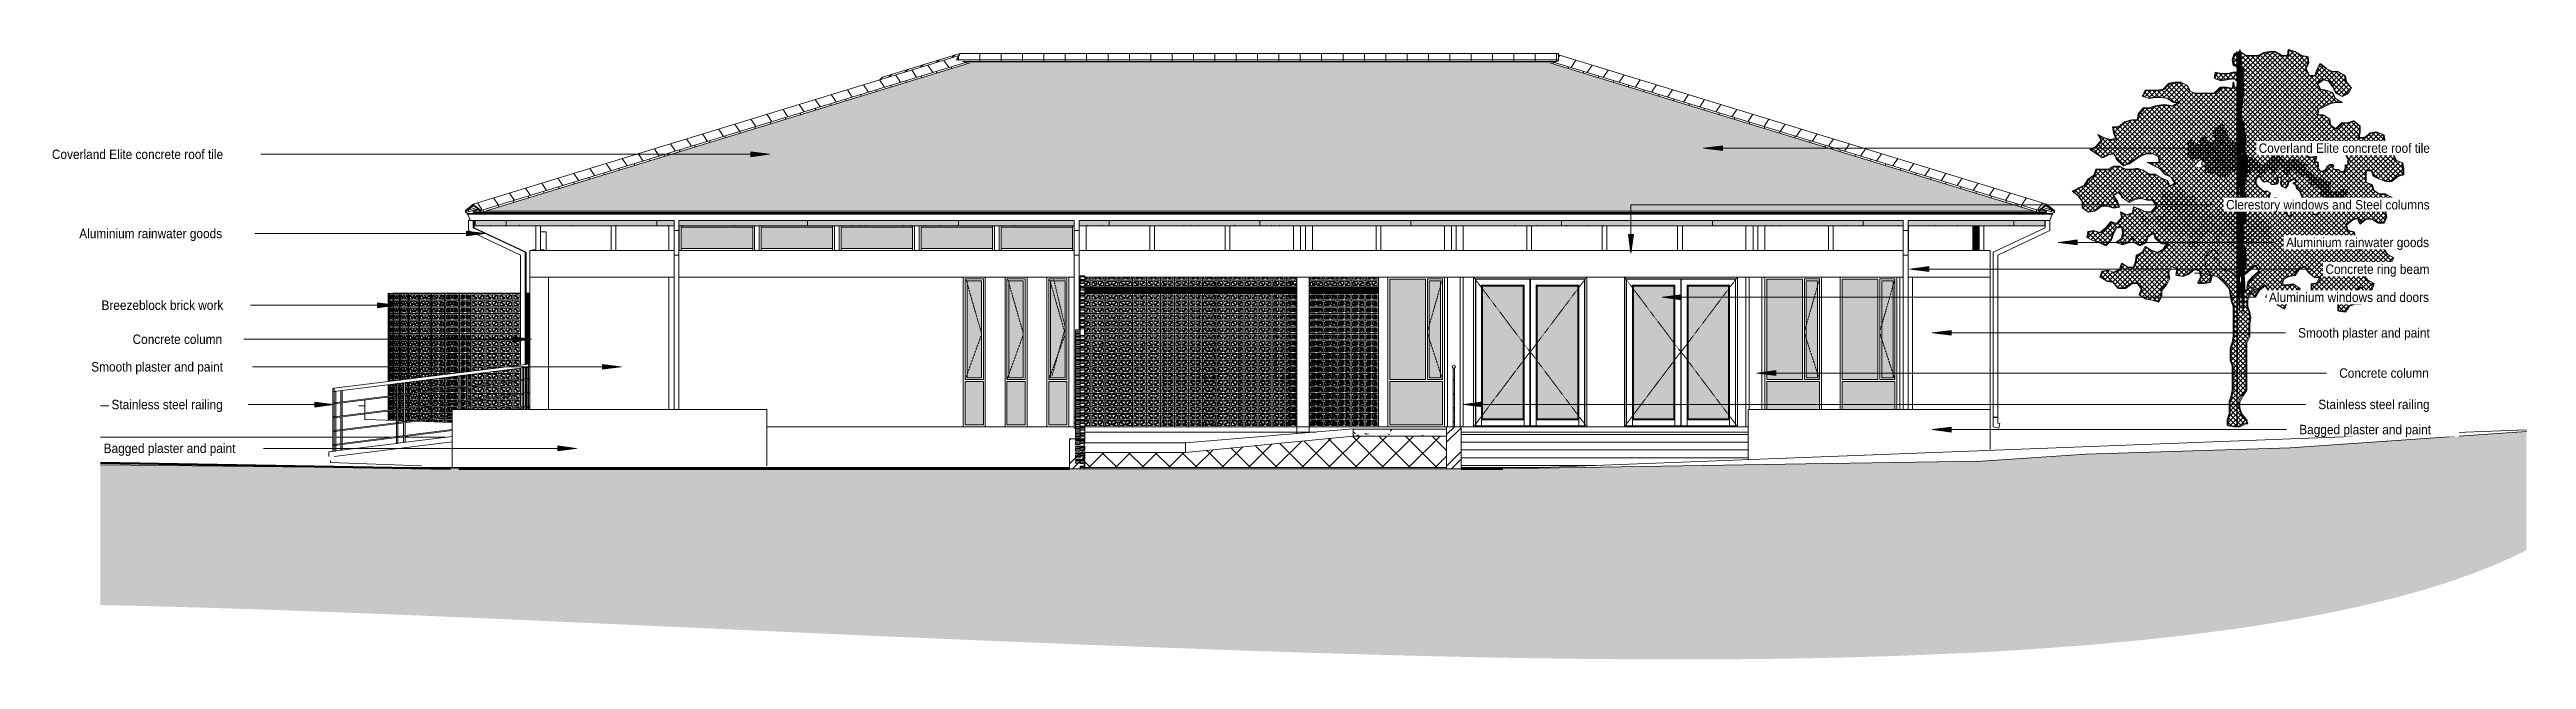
# Model space of a CAD drawing. Header units: millimetres. Extents: x -35517 to 139323, y -3702 to 5999.
# Drawn here: x 99902 to 139323, y -3702 to 5999 of the extents above; entities that cross this region are included whole.
import ezdxf

# ---------------------------------------------------------------- set-up
doc = ezdxf.new("R2010")
doc.units = ezdxf.units.MM
doc.linetypes.add('Dash', pattern=[6.35, 3.175, -3.175])
doc.linetypes.add('Detail Dash', pattern=[1.1, 0.55, -0.55])
for name, color, linetype, lineweight in [('A-DETL-GENF', 92, 'Continuous', 5), ('A-DETL-THIN', 151, 'Continuous', 5), ('A-DOOR', 31, 'Continuous', 5), ('A-FLOR', 192, 'Continuous', 9), ('A-FLOR-HRAL', 11, 'Continuous', 5), ('A-FLOR-LEVL', 51, 'Continuous', 5), ('A-FLOR-PATT', 8, 'Continuous', 9), ('A-GENM', 13, 'Continuous', 5), ('A-GLAZ', 151, 'Continuous', 5), ('A-GLAZ-CURT', 52, 'Continuous', 5), ('A-GLAZ-CWMG', 51, 'Continuous', 5), ('A-GLAZ-HDLN', 1, 'Dash', 9), ('A-ROOF', 132, 'Continuous', 9), ('A-ROOF-OTLN', 132, 'Continuous', 5), ('A-ROOF-PATT', 132, 'Continuous', 9), ('A-WALL', 113, 'Continuous', 9), ('A-WALL-PATT', 111, 'Continuous', 18), ('C-TOPO', 7, 'Continuous', 5), ('C-TOPO-PATT', 8, 'Continuous', 50), ('G-ANNO-TEXT', 231, 'Continuous', 5), ('G-IMPT', 8, 'Continuous', 5), ('I-WALL', 2, 'Continuous', 9), ('L-PLNT', 71, 'Continuous', 5), ('S-COLS', 52, 'Continuous', 5), ('S-STRS', 31, 'Continuous', 5)]:
    doc.layers.add(name, color=color, linetype=linetype, lineweight=lineweight)
doc.styles.add('Arial', font='arial.ttf', dxfattribs={"width": 0.9, "height": 150})
pattern_1 = [(45, (121757.8, 0), (-251.447, 251.447), []), (45, (121757.8, 381), (-251.447, 251.447), [])]

# ---------------------------------------------------------------- blocks, each defined once
blk = doc.blocks.new('W-05 350x2380 - 350-1484005-GENERAL EAST ELEVATION')
at = {"layer": 'A-GLAZ'}
for points in [[(7259, 780), (7489, 780), (7489, 2319), (7259, 2319), (7259, 873)], [(7519, 30), (7518, 720), (7229, 720), (7229, 30), (7369, 30)]]:
    blk.add_hatch(color=256, dxfattribs=at).paths.add_polyline_path(points)
for p, q in [((7229, 750), (7229, 2350)), ((7229, 2350), (7519, 2350)), ((7259, 2319), (7259, 780)), ((7259, 2319), (7489, 2319)), ((7489, 780), (7489, 2319)), ((7519, 2350), (7519, 750)), ((7519, 750), (7229, 750)), ((7229, 30), (7229, 720)), ((7229, 720), (7519, 720)), ((7259, 780), (7489, 780)), ((7519, 720), (7519, 30)), ((7519, 30), (7229, 30))]:
    blk.add_line(p, q, dxfattribs=at)
at = {"layer": 'A-GLAZ-HDLN'}
for p, q in [((8630, 2380), (8630, 2379)), ((7241, 2349), (7489, 1485)), ((8634, 2363), (8637, 2352)), ((8646, 2312), (8659, 2258)), ((8667, 2226), (8692, 2120)), ((8697, 2100), (8706, 2059)), ((8710, 2046), (8712, 2034)), ((8722, 1994), (8727, 1971)), ((8731, 1957), (8738, 1928)), ((8747, 1888), (8748, 1883)), ((8752, 1869), (8763, 1822)), ((8806, 1643), (8814, 1610)), ((7489, 1464), (7229, 750)), ((8721, 1207), (8715, 1186)), ((8733, 1252), (8727, 1229)), ((8758, 1345), (8744, 1292)), ((8816, 1555), (8806, 1519)), ((8820, 1570), (8819, 1568)), ((8617, 828), (8613, 813)), ((8633, 885), (8628, 868)), ((8646, 934), (8637, 899)), ((8665, 1002), (8660, 985)), ((8704, 1146), (8689, 1090))]:
    blk.add_line(p, q, dxfattribs=at)
blk = doc.blocks.new('M_Concrete-Rectangular-Column - 200 x 300m-1407141-GENERAL EAST ELEVATION')
at = {"layer": 'S-COLS'}
for p, q in [((11176, 2380), (11176, -111)), ((11376, 2380), (11176, 2380)), ((11376, 2380), (11376, -94))]:
    blk.add_line(p, q, dxfattribs=at)
blk = doc.blocks.new('M_Concrete-Rectangular-Column - 200 x 300m-1429465-GENERAL EAST ELEVATION')
at = {"layer": 'S-COLS'}
for p, q in [((-1031, 2380), (-1031, 275)), ((-731, 275), (-731, 2380))]:
    blk.add_line(p, q, dxfattribs=at)
blk = doc.blocks.new('M_Concrete-Rectangular-Column - 200 x 300m-V375-GENERAL EAST ELEVATION')
at = {"layer": 'S-COLS'}
for p, q in [((18376, 2380), (18376, 275)), ((18576, 2380), (18376, 2380)), ((18576, 2380), (18576, 275))]:
    blk.add_line(p, q, dxfattribs=at)
blk = doc.blocks.new('W-05 350x2380 - 350-V376-GENERAL EAST ELEVATION')
at = {"layer": 'A-GLAZ'}
for points in [[(6766, 780), (6824, 780), (6824, 2319), (6594, 2319), (6594, 780), (6615, 780)], [(6658, 30), (6854, 30), (6853, 720), (6564, 720), (6564, 30), (6653, 30)]]:
    blk.add_hatch(color=256, dxfattribs=at).paths.add_polyline_path(points)
for p, q in [((6564, 750), (6564, 2350)), ((6564, 2350), (6854, 2350)), ((6594, 2319), (6594, 780)), ((6594, 2319), (6824, 2319)), ((6824, 780), (6824, 2319)), ((6854, 2350), (6854, 750)), ((6854, 750), (6564, 750)), ((6564, 30), (6564, 720)), ((6564, 720), (6854, 720)), ((6594, 780), (6824, 780)), ((6854, 720), (6854, 30)), ((6854, 30), (6564, 30))]:
    blk.add_line(p, q, dxfattribs=at)
at = {"layer": 'A-GLAZ-HDLN'}
for p, q in [((7965, 2380), (7965, 2378)), ((6576, 2349), (6824, 1485)), ((7969, 2363), (7972, 2352)), ((7981, 2312), (7994, 2257)), ((8002, 2226), (8027, 2120)), ((8032, 2100), (8041, 2060)), ((8045, 2046), (8047, 2034)), ((8057, 1994), (8062, 1972)), ((8066, 1958), (8073, 1928)), ((8082, 1888), (8083, 1884)), ((8087, 1870), (8098, 1822)), ((8140, 1648), (8149, 1610)), ((6824, 1464), (6564, 750)), ((8056, 1208), (8050, 1186)), ((8068, 1252), (8062, 1229)), ((8094, 1346), (8079, 1292)), ((8150, 1554), (8140, 1515)), ((8155, 1570), (8154, 1567)), ((7952, 828), (7948, 812)), ((7968, 885), (7963, 868)), ((7981, 934), (7971, 898)), ((7999, 998), (7995, 984)), ((8039, 1146), (8024, 1092))]:
    blk.add_line(p, q, dxfattribs=at)
blk = doc.blocks.new('System Panel - Glazed-1052214-GENERAL EAST ELEVATION')
at = {"layer": 'A-GLAZ-CURT'}
blk.add_hatch(color=256, dxfattribs=at).paths.add_polyline_path([(-3279, 101), (-3279, 106), (-3285, 106), (-3285, 101)])
for p, q in [((-3285, 101), (-3285, 106)), ((-3279, 106), (-3285, 106)), ((-3279, 106), (-3279, 101))]:
    blk.add_line(p, q, dxfattribs=at)
blk = doc.blocks.new('System Panel - Glazed-V377-GENERAL EAST ELEVATION')
at = {"layer": 'A-GLAZ-CURT'}
blk.add_hatch(color=256, dxfattribs=at).paths.add_polyline_path([(-3285, 106), (-3279, 106), (-3279, 212), (-3285, 212), (-3285, 113)])
for p, q in [((-3285, 106), (-3285, 212)), ((-3279, 212), (-3285, 212)), ((-3279, 106), (-3285, 106)), ((-3279, 212), (-3279, 106))]:
    blk.add_line(p, q, dxfattribs=at)
blk = doc.blocks.new('System Panel - Glazed-V378-GENERAL EAST ELEVATION')
at = {"layer": 'A-GLAZ-CURT'}
h = blk.add_hatch(color=256, dxfattribs=at)
h.paths.add_polyline_path([(-3280, 212), (-3279, 212), (-3279, 251), (-3285, 250), (-3285, 212)])
h.paths.add_polyline_path([(-3285, 265), (-3279, 266), (-3279, 318), (-3285, 318), (-3285, 281)])
for p, q in [((-3285, 265), (-3285, 318)), ((-3279, 318), (-3285, 318)), ((-3285, 212), (-3285, 250)), ((-3279, 212), (-3285, 212)), ((-3279, 318), (-3279, 265)), ((-3279, 251), (-3279, 212))]:
    blk.add_line(p, q, dxfattribs=at)
blk = doc.blocks.new('System Panel - Glazed-V379-GENERAL EAST ELEVATION')
at = {"layer": 'A-GLAZ-CURT'}
h = blk.add_hatch(color=256, dxfattribs=at)
h.paths.add_polyline_path([(-3285, 424), (-3279, 424), (-3279, 471), (-3285, 470), (-3285, 438)])
h.paths.add_polyline_path([(-3285, 485), (-3279, 487), (-3279, 530), (-3285, 530), (-3285, 487)])
for p, q in [((-3285, 485), (-3285, 530)), ((-3279, 530), (-3285, 530)), ((-3285, 424), (-3285, 470)), ((-3279, 424), (-3285, 424)), ((-3279, 530), (-3279, 485)), ((-3279, 471), (-3279, 424))]:
    blk.add_line(p, q, dxfattribs=at)
blk = doc.blocks.new('System Panel - Glazed-V380-GENERAL EAST ELEVATION')
at = {"layer": 'A-GLAZ-CURT'}
h = blk.add_hatch(color=256, dxfattribs=at)
h.paths.add_polyline_path([(-3279, 636), (-3279, 668), (-3285, 667), (-3285, 636), (-3280, 636)])
h.paths.add_polyline_path([(-3285, 718), (-3279, 718), (-3279, 742), (-3285, 742), (-3285, 728)])
for p, q in [((-3285, 718), (-3285, 742)), ((-3279, 742), (-3285, 742)), ((-3285, 636), (-3285, 667)), ((-3279, 636), (-3285, 636)), ((-3279, 742), (-3279, 718)), ((-3279, 668), (-3279, 636))]:
    blk.add_line(p, q, dxfattribs=at)
blk = doc.blocks.new('System Panel - Glazed-1053836-GENERAL EAST ELEVATION')
at = {"layer": 'A-GLAZ-CURT'}
blk.add_hatch(color=256, dxfattribs=at).paths.add_polyline_path([(-3279, 2120), (-3279, 2125), (-3285, 2125), (-3285, 2120)])
for p, q in [((-3285, 2120), (-3285, 2125)), ((-3279, 2125), (-3285, 2125)), ((-3279, 2120), (-3285, 2120)), ((-3279, 2125), (-3279, 2120))]:
    blk.add_line(p, q, dxfattribs=at)
blk = doc.blocks.new('The BREEZEBLOCK Family1 - The BREEZEBLOCK Family1-1267692-GENERAL EAST ELEVATION')
at = {"layer": 'A-GLAZ-CURT'}
for p, q in [((-3263, 106), (-3279, 106)), ((-3263, 101), (-3263, 106)), ((-3261, 106), (-3263, 106))]:
    blk.add_line(p, q, dxfattribs=at)
blk = doc.blocks.new('The BREEZEBLOCK Family1 - The BREEZEBLOCK Family1-1267693-GENERAL EAST ELEVATION')
at = {"layer": 'A-GLAZ-CURT'}
for p, q in [((-3261, 106), (-3261, 101)), ((-3202, 106), (-3261, 106)), ((-3202, 99), (-3202, 106)), ((-3198, 106), (-3202, 106))]:
    blk.add_line(p, q, dxfattribs=at)
blk = doc.blocks.new('The BREEZEBLOCK Family1 - The BREEZEBLOCK Family1-V381-GENERAL EAST ELEVATION')
at = {"layer": 'A-GLAZ-CURT'}
for p, q in [((-3198, 106), (-3198, 98)), ((-3154, 106), (-3198, 106)), ((-3102, 106), (-3130, 106)), ((-3102, 95), (-3102, 106)), ((-3095, 106), (-3102, 106))]:
    blk.add_line(p, q, dxfattribs=at)
blk = doc.blocks.new('The BREEZEBLOCK Family1 - The BREEZEBLOCK Family1-V382-GENERAL EAST ELEVATION')
at = {"layer": 'A-GLAZ-CURT'}
for p, q in [((-3095, 106), (-3095, 95)), ((-3039, 106), (-3095, 106)), ((-2966, 106), (-3014, 106)), ((-2966, 91), (-2966, 106)), ((-2957, 106), (-2966, 106))]:
    blk.add_line(p, q, dxfattribs=at)
blk = doc.blocks.new('The BREEZEBLOCK Family1 - The BREEZEBLOCK Family1-V383-GENERAL EAST ELEVATION')
at = {"layer": 'A-GLAZ-CURT'}
for p, q in [((-2957, 106), (-2957, 91)), ((-2798, 106), (-2957, 106)), ((-2797, 85), (-2797, 91))]:
    blk.add_line(p, q, dxfattribs=at)
blk = doc.blocks.new('The BREEZEBLOCK Family1 - The BREEZEBLOCK Family1-V384-GENERAL EAST ELEVATION')
at = {"layer": 'A-GLAZ-CURT'}
for p, q in [((-2787, 93), (-2787, 85)), ((-2761, 86), (-2703, 86)), ((-2759, 84), (-2761, 86)), ((-2703, 86), (-2703, 82)), ((-2687, 82), (-2687, 86)), ((-2687, 86), (-2629, 86)), ((-2603, 106), (-2677, 106)), ((-2646, 86), (-2646, 80)), ((-2629, 86), (-2635, 80)), ((-2603, 79), (-2603, 106)), ((-2591, 106), (-2603, 106))]:
    blk.add_line(p, q, dxfattribs=at)
blk = doc.blocks.new('The BREEZEBLOCK Family1 - The BREEZEBLOCK Family1-V385-GENERAL EAST ELEVATION')
at = {"layer": 'A-GLAZ-CURT'}
for p, q in [((-2591, 106), (-2591, 78)), ((-2388, 106), (-2591, 106)), ((-2573, 78), (-2573, 79)), ((-2573, 79), (-2572, 78)), ((-2563, 86), (-2499, 86)), ((-2553, 77), (-2563, 86)), ((-2534, 86), (-2529, 82)), ((-2499, 86), (-2499, 75)), ((-2480, 75), (-2480, 86)), ((-2480, 86), (-2417, 86)), ((-2451, 86), (-2451, 83)), ((-2417, 86), (-2430, 73)), ((-2413, 73), (-2406, 79)), ((-2406, 79), (-2406, 72)), ((-2388, 72), (-2388, 106)), ((-2376, 106), (-2388, 106))]:
    blk.add_line(p, q, dxfattribs=at)
blk = doc.blocks.new('The BREEZEBLOCK Family1 - The BREEZEBLOCK Family1-V386-GENERAL EAST ELEVATION')
at = {"layer": 'A-GLAZ-CURT'}
for p, q in [((-2376, 106), (-2376, 71)), ((-2265, 106), (-2376, 106)), ((-2356, 71), (-2356, 79)), ((-2356, 79), (-2346, 70)), ((-2345, 86), (-2277, 86)), ((-2326, 70), (-2345, 86)), ((-2328, 86), (-2317, 76)), ((-2277, 86), (-2277, 68))]:
    blk.add_line(p, q, dxfattribs=at)
blk = doc.blocks.new('The BREEZEBLOCK Family1 - The BREEZEBLOCK Family1-V387-GENERAL EAST ELEVATION')
at = {"layer": 'A-GLAZ-CURT'}
for p, q in [((-3263, 212), (-3279, 212)), ((-3279, 192), (-3274, 192)), ((-3274, 133), (-3279, 175)), ((-3279, 159), (-3275, 126)), ((-3275, 126), (-3279, 126)), ((-3279, 106), (-3263, 106)), ((-3274, 192), (-3274, 133)), ((-3272, 133), (-3272, 192)), ((-3272, 192), (-3266, 192)), ((-3266, 192), (-3272, 133)), ((-3271, 126), (-3265, 185)), ((-3265, 126), (-3271, 126)), ((-3265, 185), (-3265, 126)), ((-3263, 106), (-3263, 212)), ((-3261, 212), (-3263, 212)), ((-3261, 106), (-3263, 106))]:
    blk.add_line(p, q, dxfattribs=at)
blk = doc.blocks.new('The BREEZEBLOCK Family1 - The BREEZEBLOCK Family1-V388-GENERAL EAST ELEVATION')
at = {"layer": 'A-GLAZ-CURT'}
for p, q in [((-3261, 212), (-3261, 106)), ((-3202, 212), (-3261, 212)), ((-3261, 106), (-3202, 106)), ((-3256, 126), (-3256, 185)), ((-3256, 185), (-3237, 126)), ((-3237, 126), (-3256, 126)), ((-3253, 192), (-3234, 192)), ((-3234, 133), (-3253, 192)), ((-3234, 192), (-3234, 133)), ((-3229, 133), (-3229, 192)), ((-3229, 192), (-3211, 192)), ((-3211, 192), (-3229, 133)), ((-3226, 126), (-3208, 185)), ((-3208, 126), (-3226, 126)), ((-3226, 126), (-3226, 126)), ((-3208, 185), (-3208, 126)), ((-3202, 106), (-3202, 212)), ((-3198, 212), (-3202, 212)), ((-3198, 106), (-3202, 106))]:
    blk.add_line(p, q, dxfattribs=at)
blk = doc.blocks.new('The BREEZEBLOCK Family1 - The BREEZEBLOCK Family1-V389-GENERAL EAST ELEVATION')
at = {"layer": 'A-GLAZ-CURT'}
for p, q in [((-3198, 212), (-3198, 106)), ((-3154, 212), (-3198, 212)), ((-3198, 106), (-3154, 106)), ((-3189, 126), (-3189, 185)), ((-3189, 185), (-3159, 126)), ((-3159, 126), (-3189, 126)), ((-3184, 192), (-3154, 192)), ((-3154, 133), (-3184, 192)), ((-3154, 192), (-3154, 133)), ((-3102, 212), (-3130, 212)), ((-3130, 192), (-3116, 192)), ((-3116, 192), (-3130, 164)), ((-3111, 126), (-3130, 126)), ((-3130, 106), (-3102, 106)), ((-3129, 149), (-3111, 185)), ((-3111, 185), (-3111, 126)), ((-3102, 106), (-3102, 212)), ((-3095, 212), (-3102, 212)), ((-3095, 106), (-3102, 106))]:
    blk.add_line(p, q, dxfattribs=at)
blk = doc.blocks.new('The BREEZEBLOCK Family1 - The BREEZEBLOCK Family1-V390-GENERAL EAST ELEVATION')
at = {"layer": 'A-GLAZ-CURT'}
for p, q in [((-3095, 212), (-3095, 106)), ((-3039, 212), (-3095, 212)), ((-3095, 106), (-3039, 106)), ((-3084, 126), (-3084, 185)), ((-3084, 185), (-3043, 126)), ((-3043, 126), (-3084, 126)), ((-3077, 192), (-3039, 192)), ((-3039, 136), (-3077, 192)), ((-2966, 212), (-3014, 212)), ((-3014, 192), (-2984, 192)), ((-2984, 192), (-3014, 148)), ((-3014, 132), (-2977, 185)), ((-2977, 126), (-3014, 126)), ((-3014, 106), (-2966, 106)), ((-2977, 185), (-2977, 126)), ((-2966, 106), (-2966, 212)), ((-2957, 212), (-2966, 212)), ((-2957, 106), (-2966, 106))]:
    blk.add_line(p, q, dxfattribs=at)
blk = doc.blocks.new('The BREEZEBLOCK Family1 - The BREEZEBLOCK Family1-V391-GENERAL EAST ELEVATION')
at = {"layer": 'A-GLAZ-CURT'}
for p, q in [((-2957, 212), (-2957, 106)), ((-2797, 212), (-2957, 212)), ((-2957, 106), (-2798, 106)), ((-2943, 126), (-2943, 185)), ((-2943, 185), (-2893, 126)), ((-2893, 126), (-2943, 126)), ((-2935, 192), (-2885, 192)), ((-2885, 133), (-2935, 192)), ((-2885, 192), (-2885, 133)), ((-2870, 133), (-2870, 192)), ((-2870, 192), (-2820, 192)), ((-2820, 192), (-2870, 133)), ((-2862, 126), (-2812, 185)), ((-2812, 126), (-2862, 126)), ((-2812, 185), (-2812, 126)), ((-2797, 106), (-2797, 212)), ((-2787, 212), (-2797, 212))]:
    blk.add_line(p, q, dxfattribs=at)
blk = doc.blocks.new('The BREEZEBLOCK Family1 - The BREEZEBLOCK Family1-V392-GENERAL EAST ELEVATION')
at = {"layer": 'A-GLAZ-CURT'}
for p, q in [((-2787, 212), (-2787, 107)), ((-2603, 212), (-2787, 212)), ((-2771, 126), (-2771, 185)), ((-2771, 185), (-2713, 126)), ((-2713, 126), (-2771, 126)), ((-2761, 192), (-2703, 192)), ((-2703, 133), (-2761, 192)), ((-2730, 144), (-2730, 126)), ((-2703, 192), (-2703, 133)), ((-2687, 133), (-2687, 192)), ((-2687, 192), (-2629, 192)), ((-2629, 192), (-2687, 133)), ((-2677, 126), (-2619, 185)), ((-2638, 126), (-2677, 126)), ((-2677, 106), (-2603, 106)), ((-2646, 192), (-2646, 178)), ((-2625, 138), (-2637, 126)), ((-2619, 185), (-2619, 128)), ((-2603, 130), (-2603, 212)), ((-2591, 212), (-2603, 212)), ((-2603, 106), (-2603, 116)), ((-2591, 106), (-2603, 106))]:
    blk.add_line(p, q, dxfattribs=at)
blk = doc.blocks.new('The BREEZEBLOCK Family1 - The BREEZEBLOCK Family1-V393-GENERAL EAST ELEVATION')
at = {"layer": 'A-GLAZ-CURT'}
for p, q in [((-2591, 212), (-2591, 132)), ((-2388, 212), (-2591, 212)), ((-2591, 117), (-2591, 106)), ((-2591, 106), (-2388, 106)), ((-2573, 134), (-2573, 185)), ((-2573, 185), (-2524, 140)), ((-2563, 192), (-2499, 192)), ((-2510, 143), (-2563, 192)), ((-2544, 157), (-2544, 138)), ((-2534, 192), (-2529, 188)), ((-2520, 179), (-2516, 176)), ((-2509, 126), (-2517, 126)), ((-2510, 127), (-2509, 126)), ((-2499, 192), (-2499, 143)), ((-2480, 145), (-2480, 192)), ((-2480, 192), (-2417, 192)), ((-2470, 126), (-2462, 133)), ((-2406, 126), (-2470, 126)), ((-2417, 192), (-2465, 147)), ((-2451, 192), (-2451, 189)), ((-2451, 171), (-2451, 160)), ((-2444, 150), (-2406, 185)), ((-2429, 137), (-2441, 126)), ((-2406, 158), (-2410, 154)), ((-2406, 185), (-2406, 155)), ((-2406, 140), (-2406, 126)), ((-2388, 157), (-2388, 212)), ((-2376, 212), (-2388, 212)), ((-2388, 106), (-2388, 142)), ((-2376, 106), (-2388, 106))]:
    blk.add_line(p, q, dxfattribs=at)
blk = doc.blocks.new('The BREEZEBLOCK Family1 - The BREEZEBLOCK Family1-V394-GENERAL EAST ELEVATION')
at = {"layer": 'A-GLAZ-CURT'}
for p, q in [((-2376, 212), (-2376, 159)), ((-2265, 212), (-2376, 212)), ((-2376, 144), (-2376, 106)), ((-2376, 106), (-2265, 106)), ((-2356, 161), (-2356, 185)), ((-2356, 185), (-2332, 164)), ((-2356, 126), (-2356, 146)), ((-2288, 126), (-2356, 126)), ((-2345, 192), (-2277, 192)), ((-2315, 166), (-2345, 192)), ((-2339, 170), (-2339, 163)), ((-2339, 146), (-2339, 126)), ((-2328, 192), (-2317, 182)), ((-2317, 151), (-2288, 126)), ((-2307, 174), (-2301, 168)), ((-2277, 133), (-2301, 153)), ((-2277, 192), (-2277, 171)), ((-2277, 156), (-2277, 133))]:
    blk.add_line(p, q, dxfattribs=at)
blk = doc.blocks.new('The BREEZEBLOCK Family1 - The BREEZEBLOCK Family1-V395-GENERAL EAST ELEVATION')
at = {"layer": 'A-GLAZ-CURT'}
for p, q in [((-3263, 318), (-3279, 318)), ((-3279, 298), (-3274, 298)), ((-3277, 266), (-3279, 281)), ((-3275, 232), (-3279, 232)), ((-3279, 212), (-3263, 212)), ((-3277, 251), (-3275, 232)), ((-3274, 239), (-3276, 251)), ((-3274, 298), (-3274, 266)), ((-3274, 252), (-3274, 239)), ((-3272, 266), (-3272, 298)), ((-3272, 298), (-3266, 298)), ((-3272, 239), (-3272, 252)), ((-3271, 252), (-3272, 239)), ((-3271, 232), (-3269, 252)), ((-3265, 232), (-3271, 232)), ((-3266, 298), (-3270, 267)), ((-3268, 267), (-3265, 291)), ((-3265, 291), (-3265, 267)), ((-3265, 253), (-3265, 232)), ((-3263, 267), (-3263, 318)), ((-3261, 318), (-3263, 318)), ((-3263, 212), (-3263, 253)), ((-3261, 212), (-3263, 212))]:
    blk.add_line(p, q, dxfattribs=at)
blk = doc.blocks.new('The BREEZEBLOCK Family1 - The BREEZEBLOCK Family1-V396-GENERAL EAST ELEVATION')
at = {"layer": 'A-GLAZ-CURT'}
for p, q in [((-3261, 318), (-3261, 268)), ((-3202, 318), (-3261, 318)), ((-3261, 253), (-3261, 212)), ((-3261, 212), (-3202, 212)), ((-3256, 268), (-3256, 291)), ((-3256, 291), (-3249, 269)), ((-3256, 232), (-3256, 254)), ((-3237, 232), (-3256, 232)), ((-3253, 298), (-3234, 298)), ((-3244, 270), (-3253, 298)), ((-3245, 255), (-3237, 232)), ((-3234, 239), (-3240, 256)), ((-3234, 298), (-3234, 271)), ((-3234, 257), (-3234, 239)), ((-3229, 272), (-3229, 298)), ((-3229, 298), (-3211, 298)), ((-3223, 258), (-3229, 239)), ((-3229, 239), (-3229, 257)), ((-3226, 232), (-3218, 259)), ((-3208, 232), (-3226, 232)), ((-3226, 232), (-3226, 232)), ((-3211, 298), (-3218, 273)), ((-3213, 274), (-3208, 291)), ((-3208, 291), (-3208, 274)), ((-3208, 260), (-3208, 232)), ((-3202, 275), (-3202, 318)), ((-3198, 318), (-3202, 318)), ((-3202, 212), (-3202, 261)), ((-3198, 212), (-3202, 212))]:
    blk.add_line(p, q, dxfattribs=at)
blk = doc.blocks.new('The BREEZEBLOCK Family1 - The BREEZEBLOCK Family1-V397-GENERAL EAST ELEVATION')
at = {"layer": 'A-GLAZ-CURT'}
for p, q in [((-3198, 318), (-3198, 276)), ((-3154, 318), (-3198, 318)), ((-3198, 261), (-3198, 212)), ((-3198, 212), (-3154, 212)), ((-3189, 277), (-3189, 291)), ((-3189, 291), (-3182, 278)), ((-3189, 232), (-3189, 262)), ((-3159, 232), (-3189, 232)), ((-3184, 298), (-3154, 298)), ((-3174, 278), (-3184, 298)), ((-3175, 264), (-3159, 232)), ((-3154, 239), (-3168, 265)), ((-3154, 298), (-3154, 281)), ((-3154, 267), (-3154, 239)), ((-3102, 318), (-3130, 318)), ((-3130, 298), (-3116, 298)), ((-3130, 254), (-3121, 271)), ((-3111, 232), (-3130, 232)), ((-3130, 212), (-3102, 212)), ((-3116, 298), (-3122, 285)), ((-3113, 287), (-3111, 291)), ((-3111, 291), (-3111, 287)), ((-3111, 272), (-3111, 232)), ((-3102, 288), (-3102, 318)), ((-3095, 318), (-3102, 318)), ((-3102, 212), (-3102, 273)), ((-3095, 212), (-3102, 212))]:
    blk.add_line(p, q, dxfattribs=at)
blk = doc.blocks.new('The BREEZEBLOCK Family1 - The BREEZEBLOCK Family1-V398-GENERAL EAST ELEVATION')
at = {"layer": 'A-GLAZ-CURT'}
for p, q in [((-3095, 318), (-3095, 289)), ((-3039, 318), (-3095, 318)), ((-3095, 274), (-3095, 212)), ((-3095, 212), (-3039, 212)), ((-3084, 232), (-3084, 275)), ((-3043, 232), (-3084, 232)), ((-3077, 298), (-3039, 298)), ((-3073, 291), (-3077, 298)), ((-3074, 277), (-3043, 232)), ((-3039, 242), (-3063, 278)), ((-2966, 318), (-3014, 318)), ((-3014, 238), (-2979, 289)), ((-2992, 287), (-3014, 254)), ((-2977, 232), (-3014, 232)), ((-3014, 212), (-2966, 212)), ((-2977, 289), (-2977, 232)), ((-2966, 305), (-2966, 318)), ((-2957, 318), (-2966, 318)), ((-2966, 212), (-2966, 290)), ((-2957, 212), (-2966, 212))]:
    blk.add_line(p, q, dxfattribs=at)
blk = doc.blocks.new('The BREEZEBLOCK Family1 - The BREEZEBLOCK Family1-V399-GENERAL EAST ELEVATION')
at = {"layer": 'A-GLAZ-CURT'}
for p, q in [((-2957, 318), (-2957, 306)), ((-2862, 318), (-2957, 318)), ((-2957, 291), (-2957, 212)), ((-2957, 212), (-2797, 212)), ((-2943, 232), (-2943, 291)), ((-2943, 291), (-2893, 232)), ((-2893, 232), (-2943, 232)), ((-2885, 239), (-2931, 294)), ((-2901, 298), (-2885, 298)), ((-2885, 298), (-2885, 239)), ((-2870, 239), (-2870, 298)), ((-2870, 298), (-2820, 298)), ((-2820, 298), (-2870, 239)), ((-2862, 232), (-2812, 291)), ((-2812, 232), (-2862, 232)), ((-2812, 291), (-2812, 232)), ((-2797, 212), (-2797, 311)), ((-2787, 212), (-2797, 212))]:
    blk.add_line(p, q, dxfattribs=at)
blk = doc.blocks.new('The BREEZEBLOCK Family1 - The BREEZEBLOCK Family1-V400-GENERAL EAST ELEVATION')
at = {"layer": 'A-GLAZ-CURT'}
for p, q in [((-2787, 313), (-2787, 212)), ((-2787, 212), (-2603, 212)), ((-2771, 232), (-2771, 291)), ((-2771, 291), (-2713, 232)), ((-2713, 232), (-2771, 232)), ((-2761, 298), (-2703, 298)), ((-2703, 239), (-2761, 298)), ((-2603, 318), (-2741, 318)), ((-2730, 250), (-2730, 232)), ((-2703, 298), (-2703, 239)), ((-2687, 239), (-2687, 298)), ((-2687, 298), (-2629, 298)), ((-2629, 298), (-2687, 239)), ((-2677, 232), (-2619, 291)), ((-2619, 232), (-2677, 232)), ((-2646, 298), (-2646, 284)), ((-2625, 244), (-2637, 232)), ((-2619, 291), (-2619, 232)), ((-2603, 212), (-2603, 318)), ((-2591, 318), (-2603, 318)), ((-2591, 212), (-2603, 212))]:
    blk.add_line(p, q, dxfattribs=at)
blk = doc.blocks.new('The BREEZEBLOCK Family1 - The BREEZEBLOCK Family1-V401-GENERAL EAST ELEVATION')
at = {"layer": 'A-GLAZ-CURT'}
for p, q in [((-2591, 318), (-2591, 212)), ((-2388, 318), (-2591, 318)), ((-2591, 212), (-2388, 212)), ((-2573, 232), (-2573, 291)), ((-2573, 291), (-2509, 232)), ((-2509, 232), (-2573, 232)), ((-2563, 298), (-2499, 298)), ((-2499, 239), (-2563, 298)), ((-2544, 263), (-2544, 232)), ((-2534, 298), (-2529, 294)), ((-2520, 285), (-2516, 282)), ((-2499, 298), (-2499, 239)), ((-2480, 239), (-2480, 298)), ((-2480, 298), (-2417, 298)), ((-2417, 298), (-2480, 239)), ((-2470, 232), (-2406, 291)), ((-2406, 232), (-2470, 232)), ((-2451, 298), (-2451, 294)), ((-2451, 277), (-2451, 266)), ((-2422, 250), (-2441, 232)), ((-2406, 264), (-2412, 259)), ((-2406, 291), (-2406, 232)), ((-2388, 212), (-2388, 318)), ((-2376, 318), (-2388, 318)), ((-2376, 212), (-2388, 212))]:
    blk.add_line(p, q, dxfattribs=at)
blk = doc.blocks.new('The BREEZEBLOCK Family1 - The BREEZEBLOCK Family1-V402-GENERAL EAST ELEVATION')
at = {"layer": 'A-GLAZ-CURT'}
for p, q in [((-2376, 318), (-2376, 212)), ((-2160, 318), (-2376, 318)), ((-2376, 212), (-2265, 212)), ((-2356, 232), (-2356, 291)), ((-2356, 291), (-2288, 232)), ((-2288, 232), (-2356, 232)), ((-2345, 298), (-2277, 298)), ((-2277, 239), (-2345, 298)), ((-2339, 276), (-2339, 268)), ((-2339, 252), (-2339, 232)), ((-2328, 298), (-2317, 288)), ((-2307, 280), (-2296, 270)), ((-2277, 298), (-2277, 239)), ((-2258, 275), (-2258, 298)), ((-2258, 298), (-2190, 298)), ((-2241, 289), (-2241, 275)), ((-2190, 298), (-2216, 275)), ((-2197, 275), (-2179, 291)), ((-2179, 276), (-2180, 275)), ((-2179, 291), (-2179, 275)), ((-2160, 275), (-2160, 318)), ((-2154, 318), (-2160, 318))]:
    blk.add_line(p, q, dxfattribs=at)
blk = doc.blocks.new('The BREEZEBLOCK Family1 - The BREEZEBLOCK Family1-1267694-GENERAL EAST ELEVATION')
at = {"layer": 'A-GLAZ-CURT'}
for p, q in [((-2039, 318), (-2130, 318)), ((-2128, 275), (-2128, 291)), ((-2128, 291), (-2116, 275)), ((-2123, 284), (-2123, 275)), ((-2117, 298), (-2070, 298)), ((-2099, 275), (-2117, 298)), ((-2112, 298), (-2097, 279)), ((-2070, 298), (-2070, 275)), ((-2050, 275), (-2050, 298)), ((-2050, 298), (-2039, 298)), ((-1972, 318), (-2014, 318)), ((-2014, 298), (-2004, 298)), ((-2004, 298), (-2014, 285)), ((-2005, 275), (-1992, 291)), ((-1992, 284), (-1998, 278)), ((-1992, 291), (-1992, 275)), ((-1972, 275), (-1972, 318)), ((-1967, 318), (-1972, 318))]:
    blk.add_line(p, q, dxfattribs=at)
blk = doc.blocks.new('The BREEZEBLOCK Family1 - The BREEZEBLOCK Family1-V403-GENERAL EAST ELEVATION')
at = {"layer": 'A-GLAZ-CURT'}
for p, q in [((-3198, 424), (-3198, 318)), ((-3154, 424), (-3198, 424)), ((-3189, 338), (-3189, 397)), ((-3189, 397), (-3159, 338)), ((-3184, 404), (-3154, 404)), ((-3154, 345), (-3184, 404)), ((-3154, 404), (-3154, 345)), ((-3102, 424), (-3130, 424)), ((-3130, 404), (-3116, 404)), ((-3116, 404), (-3130, 376)), ((-3130, 360), (-3111, 397)), ((-3111, 397), (-3111, 338)), ((-3102, 318), (-3102, 424)), ((-3095, 424), (-3102, 424)), ((-3198, 318), (-3154, 318)), ((-3159, 338), (-3189, 338)), ((-3111, 338), (-3130, 338)), ((-3130, 318), (-3102, 318)), ((-3095, 318), (-3102, 318))]:
    blk.add_line(p, q, dxfattribs=at)
blk = doc.blocks.new('The BREEZEBLOCK Family1 - The BREEZEBLOCK Family1-V404-GENERAL EAST ELEVATION')
at = {"layer": 'A-GLAZ-CURT'}
for p, q in [((-2957, 424), (-2957, 318)), ((-2797, 424), (-2957, 424)), ((-2943, 338), (-2943, 397)), ((-2943, 397), (-2893, 338)), ((-2935, 404), (-2885, 404)), ((-2885, 345), (-2935, 404)), ((-2885, 404), (-2885, 345)), ((-2870, 345), (-2870, 404)), ((-2870, 404), (-2820, 404)), ((-2820, 404), (-2870, 345)), ((-2862, 338), (-2812, 397)), ((-2812, 397), (-2812, 338)), ((-2797, 326), (-2797, 424)), ((-2787, 424), (-2797, 424)), ((-2957, 318), (-2862, 318)), ((-2893, 338), (-2943, 338)), ((-2812, 338), (-2862, 338))]:
    blk.add_line(p, q, dxfattribs=at)
blk = doc.blocks.new('The BREEZEBLOCK Family1 - The BREEZEBLOCK Family1-V405-GENERAL EAST ELEVATION')
at = {"layer": 'A-GLAZ-CURT'}
for p, q in [((-2787, 424), (-2787, 327)), ((-2603, 424), (-2787, 424)), ((-2771, 338), (-2771, 397)), ((-2771, 397), (-2713, 338)), ((-2761, 404), (-2703, 404)), ((-2703, 345), (-2761, 404)), ((-2703, 404), (-2703, 345)), ((-2687, 345), (-2687, 404)), ((-2687, 404), (-2629, 404)), ((-2629, 404), (-2687, 345)), ((-2674, 341), (-2619, 397)), ((-2646, 404), (-2646, 390)), ((-2619, 397), (-2619, 348)), ((-2603, 350), (-2603, 424)), ((-2591, 424), (-2603, 424)), ((-2713, 338), (-2771, 338)), ((-2741, 318), (-2603, 318)), ((-2730, 356), (-2730, 338)), ((-2625, 350), (-2628, 347)), ((-2603, 318), (-2603, 336)), ((-2591, 318), (-2603, 318))]:
    blk.add_line(p, q, dxfattribs=at)
blk = doc.blocks.new('The BREEZEBLOCK Family1 - The BREEZEBLOCK Family1-V406-GENERAL EAST ELEVATION')
at = {"layer": 'A-GLAZ-CURT'}
for p, q in [((-2591, 424), (-2591, 352)), ((-2388, 424), (-2591, 424)), ((-2573, 354), (-2573, 397)), ((-2573, 397), (-2532, 359)), ((-2563, 404), (-2499, 404)), ((-2516, 361), (-2563, 404)), ((-2534, 404), (-2529, 400)), ((-2499, 404), (-2499, 363)), ((-2480, 365), (-2480, 404)), ((-2480, 404), (-2417, 404)), ((-2417, 404), (-2455, 369)), ((-2451, 404), (-2451, 401)), ((-2434, 371), (-2406, 397)), ((-2406, 397), (-2406, 375)), ((-2388, 377), (-2388, 424)), ((-2376, 424), (-2388, 424)), ((-2591, 337), (-2591, 318)), ((-2591, 318), (-2388, 318)), ((-2573, 338), (-2573, 339)), ((-2509, 338), (-2573, 338)), ((-2544, 369), (-2544, 358)), ((-2544, 343), (-2544, 338)), ((-2519, 390), (-2516, 388)), ((-2518, 346), (-2509, 338)), ((-2499, 345), (-2502, 348)), ((-2499, 349), (-2499, 345)), ((-2473, 352), (-2480, 345)), ((-2480, 345), (-2480, 351)), ((-2470, 338), (-2452, 354)), ((-2406, 338), (-2470, 338)), ((-2451, 383), (-2451, 372)), ((-2422, 356), (-2441, 338)), ((-2406, 360), (-2406, 338)), ((-2388, 318), (-2388, 362)), ((-2376, 318), (-2388, 318))]:
    blk.add_line(p, q, dxfattribs=at)
blk = doc.blocks.new('The BREEZEBLOCK Family1 - The BREEZEBLOCK Family1-V407-GENERAL EAST ELEVATION')
at = {"layer": 'A-GLAZ-CURT'}
for p, q in [((-2376, 424), (-2376, 379)), ((-2160, 424), (-2376, 424)), ((-2356, 381), (-2356, 397)), ((-2356, 397), (-2340, 383)), ((-2345, 404), (-2277, 404)), ((-2323, 385), (-2345, 404)), ((-2328, 404), (-2317, 394)), ((-2277, 404), (-2277, 391)), ((-2258, 393), (-2258, 404)), ((-2258, 404), (-2190, 404)), ((-2190, 404), (-2193, 401)), ((-2160, 406), (-2160, 424)), ((-2154, 424), (-2160, 424)), ((-2376, 364), (-2376, 318)), ((-2376, 318), (-2160, 318)), ((-2356, 338), (-2356, 366)), ((-2288, 338), (-2356, 338)), ((-2339, 358), (-2339, 338)), ((-2325, 370), (-2288, 338)), ((-2277, 345), (-2309, 372)), ((-2277, 376), (-2277, 345)), ((-2212, 384), (-2258, 345)), ((-2258, 345), (-2258, 379)), ((-2247, 338), (-2191, 387)), ((-2179, 338), (-2247, 338)), ((-2241, 381), (-2241, 360)), ((-2203, 362), (-2230, 338)), ((-2179, 382), (-2193, 370)), ((-2179, 389), (-2179, 338)), ((-2160, 318), (-2160, 390)), ((-2154, 318), (-2160, 318))]:
    blk.add_line(p, q, dxfattribs=at)
blk = doc.blocks.new('The BREEZEBLOCK Family1 - The BREEZEBLOCK Family1-V408-GENERAL EAST ELEVATION')
at = {"layer": 'A-GLAZ-CURT'}
for p, q in [((-2039, 424), (-2130, 424)), ((-2128, 338), (-2128, 395)), ((-2127, 395), (-2081, 338)), ((-2070, 345), (-2111, 397)), ((-2107, 398), (-2097, 385)), ((-2070, 402), (-2070, 345)), ((-2050, 345), (-2050, 404)), ((-2050, 404), (-2039, 404)), ((-2014, 404), (-2004, 404)), ((-2004, 404), (-2014, 391)), ((-2014, 370), (-1992, 397)), ((-1992, 397), (-1992, 338)), ((-1972, 318), (-1972, 415)), ((-2130, 318), (-2039, 318)), ((-2081, 338), (-2128, 338)), ((-2123, 390), (-2123, 338)), ((-2089, 375), (-2070, 352)), ((-2039, 360), (-2050, 345)), ((-1992, 338), (-2014, 338)), ((-2014, 318), (-1972, 318)), ((-2009, 370), (-2012, 365)), ((-1993, 390), (-1998, 384)), ((-1967, 318), (-1972, 318))]:
    blk.add_line(p, q, dxfattribs=at)
blk = doc.blocks.new('The BREEZEBLOCK Family1 - The BREEZEBLOCK Family1-V409-GENERAL EAST ELEVATION')
at = {"layer": 'A-GLAZ-CURT'}
for p, q in [((-3263, 530), (-3279, 530)), ((-3279, 510), (-3274, 510)), ((-3278, 487), (-3279, 493)), ((-3275, 444), (-3279, 444)), ((-3279, 424), (-3263, 424)), ((-3278, 471), (-3275, 444)), ((-3274, 451), (-3276, 471)), ((-3274, 510), (-3274, 487)), ((-3274, 472), (-3274, 451)), ((-3272, 487), (-3272, 510)), ((-3272, 510), (-3266, 510)), ((-3272, 451), (-3272, 472)), ((-3270, 472), (-3272, 451)), ((-3271, 444), (-3268, 472)), ((-3265, 444), (-3271, 444)), ((-3266, 510), (-3269, 487)), ((-3267, 487), (-3265, 503)), ((-3265, 503), (-3265, 487)), ((-3265, 473), (-3265, 444)), ((-3263, 487), (-3263, 530)), ((-3261, 530), (-3263, 530)), ((-3263, 424), (-3263, 473)), ((-3261, 424), (-3263, 424))]:
    blk.add_line(p, q, dxfattribs=at)
blk = doc.blocks.new('The BREEZEBLOCK Family1 - The BREEZEBLOCK Family1-V410-GENERAL EAST ELEVATION')
at = {"layer": 'A-GLAZ-CURT'}
for p, q in [((-3261, 530), (-3261, 488)), ((-3202, 530), (-3261, 530)), ((-3261, 473), (-3261, 424)), ((-3261, 424), (-3202, 424)), ((-3256, 488), (-3256, 503)), ((-3256, 503), (-3251, 489)), ((-3256, 444), (-3256, 474)), ((-3237, 444), (-3256, 444)), ((-3253, 510), (-3234, 510)), ((-3246, 490), (-3253, 510)), ((-3247, 475), (-3237, 444)), ((-3234, 451), (-3242, 476)), ((-3234, 510), (-3234, 491)), ((-3234, 477), (-3234, 451)), ((-3229, 492), (-3229, 510)), ((-3229, 510), (-3211, 510)), ((-3221, 478), (-3229, 451)), ((-3229, 451), (-3229, 477)), ((-3226, 444), (-3215, 479)), ((-3208, 444), (-3226, 444)), ((-3226, 444), (-3226, 444)), ((-3211, 510), (-3216, 494)), ((-3210, 494), (-3208, 503)), ((-3208, 503), (-3208, 494)), ((-3208, 480), (-3208, 444)), ((-3202, 495), (-3202, 530)), ((-3198, 530), (-3202, 530)), ((-3202, 424), (-3202, 481)), ((-3198, 424), (-3202, 424))]:
    blk.add_line(p, q, dxfattribs=at)
blk = doc.blocks.new('The BREEZEBLOCK Family1 - The BREEZEBLOCK Family1-V411-GENERAL EAST ELEVATION')
at = {"layer": 'A-GLAZ-CURT'}
for p, q in [((-3198, 530), (-3198, 496)), ((-3154, 530), (-3198, 530)), ((-3198, 481), (-3198, 424)), ((-3198, 424), (-3154, 424)), ((-3189, 497), (-3189, 503)), ((-3189, 503), (-3186, 497)), ((-3189, 444), (-3189, 482)), ((-3159, 444), (-3189, 444)), ((-3184, 510), (-3154, 510)), ((-3178, 498), (-3184, 510)), ((-3179, 484), (-3159, 444)), ((-3154, 451), (-3171, 485)), ((-3154, 510), (-3154, 501)), ((-3154, 487), (-3154, 451)), ((-3102, 530), (-3130, 530)), ((-3130, 510), (-3116, 510)), ((-3130, 466), (-3117, 491)), ((-3126, 490), (-3130, 482)), ((-3111, 444), (-3130, 444)), ((-3130, 424), (-3102, 424)), ((-3116, 510), (-3118, 506)), ((-3111, 492), (-3111, 444)), ((-3102, 508), (-3102, 530)), ((-3095, 530), (-3102, 530)), ((-3102, 424), (-3102, 493)), ((-3095, 424), (-3102, 424))]:
    blk.add_line(p, q, dxfattribs=at)
blk = doc.blocks.new('The BREEZEBLOCK Family1 - The BREEZEBLOCK Family1-V412-GENERAL EAST ELEVATION')
at = {"layer": 'A-GLAZ-CURT'}
for p, q in [((-3095, 530), (-3095, 509)), ((-3039, 530), (-3095, 530)), ((-3095, 494), (-3095, 424)), ((-3095, 424), (-3039, 424)), ((-3084, 444), (-3084, 495)), ((-3043, 444), (-3084, 444)), ((-3079, 496), (-3043, 444)), ((-3039, 454), (-3068, 497)), ((-2966, 530), (-3014, 530)), ((-2986, 508), (-3014, 466)), ((-3014, 450), (-2977, 503)), ((-2977, 444), (-3014, 444)), ((-3014, 424), (-2966, 424)), ((-2977, 503), (-2977, 444)), ((-2966, 525), (-2966, 530)), ((-2957, 530), (-2966, 530)), ((-2966, 424), (-2966, 510)), ((-2957, 424), (-2966, 424))]:
    blk.add_line(p, q, dxfattribs=at)
blk = doc.blocks.new('The BREEZEBLOCK Family1 - The BREEZEBLOCK Family1-V413-GENERAL EAST ELEVATION')
at = {"layer": 'A-GLAZ-CURT'}
for p, q in [((-2957, 530), (-2957, 526)), ((-2926, 530), (-2957, 530)), ((-2957, 511), (-2957, 424)), ((-2957, 424), (-2797, 424)), ((-2943, 444), (-2943, 503)), ((-2943, 503), (-2893, 444)), ((-2893, 444), (-2943, 444)), ((-2935, 510), (-2885, 510)), ((-2885, 451), (-2935, 510)), ((-2885, 510), (-2885, 451)), ((-2870, 451), (-2870, 510)), ((-2870, 510), (-2820, 510)), ((-2820, 510), (-2870, 451)), ((-2862, 444), (-2812, 503)), ((-2812, 444), (-2862, 444)), ((-2812, 503), (-2812, 444)), ((-2797, 530), (-2805, 530)), ((-2797, 424), (-2797, 530)), ((-2787, 530), (-2797, 530)), ((-2787, 424), (-2797, 424))]:
    blk.add_line(p, q, dxfattribs=at)
blk = doc.blocks.new('The BREEZEBLOCK Family1 - The BREEZEBLOCK Family1-V414-GENERAL EAST ELEVATION')
at = {"layer": 'A-GLAZ-CURT'}
for p, q in [((-2787, 530), (-2787, 424)), ((-2603, 530), (-2787, 530)), ((-2787, 424), (-2603, 424)), ((-2771, 444), (-2771, 503)), ((-2771, 503), (-2713, 444)), ((-2713, 444), (-2771, 444)), ((-2761, 510), (-2703, 510)), ((-2703, 451), (-2761, 510)), ((-2730, 462), (-2730, 444)), ((-2703, 510), (-2703, 451)), ((-2687, 451), (-2687, 510)), ((-2687, 510), (-2629, 510)), ((-2629, 510), (-2687, 451)), ((-2677, 444), (-2619, 503)), ((-2619, 444), (-2677, 444)), ((-2646, 510), (-2646, 496)), ((-2625, 456), (-2637, 444)), ((-2619, 503), (-2619, 444)), ((-2603, 424), (-2603, 530)), ((-2591, 530), (-2603, 530)), ((-2591, 424), (-2603, 424))]:
    blk.add_line(p, q, dxfattribs=at)
blk = doc.blocks.new('The BREEZEBLOCK Family1 - The BREEZEBLOCK Family1-V415-GENERAL EAST ELEVATION')
at = {"layer": 'A-GLAZ-CURT'}
for p, q in [((-2591, 530), (-2591, 424)), ((-2388, 530), (-2591, 530)), ((-2591, 424), (-2388, 424)), ((-2573, 444), (-2573, 503)), ((-2573, 503), (-2509, 444)), ((-2509, 444), (-2573, 444)), ((-2563, 510), (-2499, 510)), ((-2499, 451), (-2563, 510)), ((-2544, 475), (-2544, 444)), ((-2534, 510), (-2529, 506)), ((-2520, 497), (-2516, 494)), ((-2499, 510), (-2499, 451)), ((-2480, 451), (-2480, 510)), ((-2480, 510), (-2417, 510)), ((-2417, 510), (-2480, 451)), ((-2470, 444), (-2406, 503)), ((-2406, 444), (-2470, 444)), ((-2451, 510), (-2451, 507)), ((-2451, 489), (-2451, 478)), ((-2422, 462), (-2441, 444)), ((-2406, 476), (-2412, 471)), ((-2406, 503), (-2406, 444)), ((-2388, 424), (-2388, 530)), ((-2376, 530), (-2388, 530)), ((-2376, 424), (-2388, 424))]:
    blk.add_line(p, q, dxfattribs=at)
blk = doc.blocks.new('The BREEZEBLOCK Family1 - The BREEZEBLOCK Family1-V416-GENERAL EAST ELEVATION')
at = {"layer": 'A-GLAZ-CURT'}
for p, q in [((-2376, 530), (-2376, 424)), ((-2160, 530), (-2376, 530)), ((-2376, 424), (-2160, 424)), ((-2356, 444), (-2356, 503)), ((-2356, 503), (-2288, 444)), ((-2288, 444), (-2356, 444)), ((-2345, 510), (-2277, 510)), ((-2277, 451), (-2345, 510)), ((-2339, 488), (-2339, 480)), ((-2339, 464), (-2339, 444)), ((-2328, 510), (-2317, 500)), ((-2307, 492), (-2296, 482)), ((-2277, 510), (-2277, 451)), ((-2258, 451), (-2258, 510)), ((-2258, 510), (-2190, 510)), ((-2190, 510), (-2258, 451)), ((-2247, 444), (-2179, 503)), ((-2179, 444), (-2247, 444)), ((-2241, 501), (-2241, 466)), ((-2203, 468), (-2230, 444)), ((-2179, 488), (-2193, 476)), ((-2179, 503), (-2179, 444)), ((-2160, 424), (-2160, 530)), ((-2154, 530), (-2160, 530)), ((-2154, 424), (-2160, 424))]:
    blk.add_line(p, q, dxfattribs=at)
blk = doc.blocks.new('The BREEZEBLOCK Family1 - The BREEZEBLOCK Family1-V417-GENERAL EAST ELEVATION')
at = {"layer": 'A-GLAZ-CURT'}
for p, q in [((-2039, 530), (-2130, 530)), ((-2130, 424), (-2039, 424)), ((-2128, 444), (-2128, 503)), ((-2128, 503), (-2081, 444)), ((-2081, 444), (-2128, 444)), ((-2123, 496), (-2123, 444)), ((-2117, 510), (-2070, 510)), ((-2070, 451), (-2117, 510)), ((-2112, 510), (-2097, 491)), ((-2089, 481), (-2070, 458)), ((-2070, 510), (-2070, 451)), ((-2050, 451), (-2050, 510)), ((-2050, 510), (-2039, 510)), ((-2039, 466), (-2050, 451)), ((-1972, 530), (-2014, 530)), ((-2014, 510), (-2004, 510)), ((-2004, 510), (-2014, 497)), ((-2014, 476), (-1992, 503)), ((-1992, 444), (-2014, 444)), ((-2009, 476), (-2012, 471)), ((-1992, 496), (-1998, 490)), ((-1992, 503), (-1992, 444)), ((-1972, 429), (-1972, 530)), ((-1967, 530), (-1972, 530))]:
    blk.add_line(p, q, dxfattribs=at)
blk = doc.blocks.new('The BREEZEBLOCK Family1 - The BREEZEBLOCK Family1-V418-GENERAL EAST ELEVATION')
at = {"layer": 'A-GLAZ-CURT'}
for p, q in [((-3263, 636), (-3279, 636)), ((-3279, 616), (-3274, 616)), ((-3274, 557), (-3279, 599)), ((-3279, 583), (-3275, 550)), ((-3275, 550), (-3279, 550)), ((-3279, 530), (-3263, 530)), ((-3274, 616), (-3274, 557)), ((-3272, 557), (-3272, 616)), ((-3272, 616), (-3266, 616)), ((-3266, 616), (-3272, 557)), ((-3271, 550), (-3265, 609)), ((-3265, 550), (-3271, 550)), ((-3265, 609), (-3265, 550)), ((-3263, 530), (-3263, 636)), ((-3261, 636), (-3263, 636)), ((-3261, 530), (-3263, 530))]:
    blk.add_line(p, q, dxfattribs=at)
blk = doc.blocks.new('The BREEZEBLOCK Family1 - The BREEZEBLOCK Family1-V419-GENERAL EAST ELEVATION')
at = {"layer": 'A-GLAZ-CURT'}
for p, q in [((-3198, 636), (-3198, 530)), ((-3154, 636), (-3198, 636)), ((-3198, 530), (-3154, 530)), ((-3189, 550), (-3189, 609)), ((-3189, 609), (-3159, 550)), ((-3159, 550), (-3189, 550)), ((-3184, 616), (-3154, 616)), ((-3154, 557), (-3184, 616)), ((-3154, 616), (-3154, 557)), ((-3102, 636), (-3130, 636)), ((-3130, 616), (-3116, 616)), ((-3116, 616), (-3130, 588)), ((-3130, 572), (-3111, 609)), ((-3111, 550), (-3130, 550)), ((-3130, 530), (-3102, 530)), ((-3111, 609), (-3111, 550)), ((-3102, 530), (-3102, 636)), ((-3095, 636), (-3102, 636)), ((-3095, 530), (-3102, 530))]:
    blk.add_line(p, q, dxfattribs=at)
blk = doc.blocks.new('The BREEZEBLOCK Family1 - The BREEZEBLOCK Family1-V420-GENERAL EAST ELEVATION')
at = {"layer": 'A-GLAZ-CURT'}
for p, q in [((-3095, 636), (-3095, 530)), ((-3038, 636), (-3095, 636)), ((-3095, 530), (-3039, 530)), ((-3084, 550), (-3084, 609)), ((-3084, 609), (-3043, 550)), ((-3043, 550), (-3084, 550)), ((-3077, 616), (-3038, 616)), ((-3039, 560), (-3077, 616)), ((-2966, 636), (-3014, 636)), ((-3014, 616), (-2984, 616)), ((-2984, 616), (-3014, 572)), ((-3014, 556), (-2977, 609)), ((-2977, 550), (-3014, 550)), ((-3014, 530), (-2966, 530)), ((-2977, 609), (-2977, 550)), ((-2966, 530), (-2966, 636)), ((-2957, 636), (-2966, 636)), ((-2957, 530), (-2966, 530))]:
    blk.add_line(p, q, dxfattribs=at)
blk = doc.blocks.new('The BREEZEBLOCK Family1 - The BREEZEBLOCK Family1-V421-GENERAL EAST ELEVATION')
at = {"layer": 'A-GLAZ-CURT'}
for p, q in [((-2957, 636), (-2957, 530)), ((-2797, 636), (-2957, 636)), ((-2957, 530), (-2926, 530)), ((-2943, 550), (-2943, 609)), ((-2943, 609), (-2893, 550)), ((-2893, 550), (-2943, 550)), ((-2935, 616), (-2885, 616)), ((-2885, 557), (-2935, 616)), ((-2885, 616), (-2885, 557)), ((-2870, 557), (-2870, 616)), ((-2870, 616), (-2820, 616)), ((-2820, 616), (-2870, 557)), ((-2862, 550), (-2812, 609)), ((-2812, 550), (-2862, 550)), ((-2812, 609), (-2812, 550)), ((-2805, 530), (-2797, 530)), ((-2797, 546), (-2797, 636)), ((-2787, 636), (-2797, 636)), ((-2797, 530), (-2797, 531)), ((-2787, 530), (-2797, 530))]:
    blk.add_line(p, q, dxfattribs=at)
blk = doc.blocks.new('The BREEZEBLOCK Family1 - The BREEZEBLOCK Family1-V422-GENERAL EAST ELEVATION')
at = {"layer": 'A-GLAZ-CURT'}
for p, q in [((-2787, 636), (-2787, 547)), ((-2603, 636), (-2787, 636)), ((-2787, 533), (-2787, 530)), ((-2787, 530), (-2603, 530)), ((-2771, 550), (-2771, 609)), ((-2771, 609), (-2718, 556)), ((-2766, 550), (-2771, 550)), ((-2761, 616), (-2703, 616)), ((-2704, 558), (-2761, 616)), ((-2730, 568), (-2730, 554)), ((-2703, 616), (-2703, 558)), ((-2687, 560), (-2687, 616)), ((-2687, 616), (-2629, 616)), ((-2629, 616), (-2684, 560)), ((-2665, 562), (-2619, 609)), ((-2646, 616), (-2646, 602)), ((-2619, 550), (-2645, 550)), ((-2635, 552), (-2637, 550)), ((-2619, 609), (-2619, 568)), ((-2619, 554), (-2619, 550)), ((-2603, 570), (-2603, 636)), ((-2591, 636), (-2603, 636)), ((-2603, 530), (-2603, 556)), ((-2591, 530), (-2603, 530))]:
    blk.add_line(p, q, dxfattribs=at)
blk = doc.blocks.new('The BREEZEBLOCK Family1 - The BREEZEBLOCK Family1-V423-GENERAL EAST ELEVATION')
at = {"layer": 'A-GLAZ-CURT'}
for p, q in [((-2591, 636), (-2591, 572)), ((-2388, 636), (-2591, 636)), ((-2591, 557), (-2591, 530)), ((-2591, 530), (-2388, 530)), ((-2573, 574), (-2573, 609)), ((-2573, 609), (-2540, 578)), ((-2573, 550), (-2573, 559)), ((-2509, 550), (-2573, 550)), ((-2563, 616), (-2499, 616)), ((-2524, 580), (-2563, 616)), ((-2544, 581), (-2544, 578)), ((-2544, 563), (-2544, 550)), ((-2534, 616), (-2529, 612)), ((-2526, 565), (-2509, 550)), ((-2520, 603), (-2516, 600)), ((-2499, 557), (-2510, 567)), ((-2499, 616), (-2499, 583)), ((-2499, 569), (-2499, 557)), ((-2480, 585), (-2480, 616)), ((-2480, 616), (-2417, 616)), ((-2463, 573), (-2480, 557)), ((-2480, 557), (-2480, 571)), ((-2470, 550), (-2442, 576)), ((-2406, 550), (-2470, 550)), ((-2451, 616), (-2451, 613)), ((-2451, 595), (-2451, 589)), ((-2417, 616), (-2445, 590)), ((-2422, 568), (-2441, 550)), ((-2424, 593), (-2406, 609)), ((-2409, 580), (-2412, 577)), ((-2406, 609), (-2406, 595)), ((-2406, 580), (-2406, 550)), ((-2388, 597), (-2388, 636)), ((-2376, 636), (-2388, 636)), ((-2388, 530), (-2388, 582)), ((-2376, 530), (-2388, 530))]:
    blk.add_line(p, q, dxfattribs=at)
blk = doc.blocks.new('The BREEZEBLOCK Family1 - The BREEZEBLOCK Family1-V424-GENERAL EAST ELEVATION')
at = {"layer": 'A-GLAZ-CURT'}
for p, q in [((-2376, 636), (-2376, 599)), ((-2160, 636), (-2376, 636)), ((-2376, 583), (-2376, 530)), ((-2376, 530), (-2160, 530)), ((-2356, 601), (-2356, 609)), ((-2356, 609), (-2348, 602)), ((-2356, 550), (-2356, 586)), ((-2288, 550), (-2356, 550)), ((-2345, 616), (-2277, 616)), ((-2331, 604), (-2345, 616)), ((-2339, 589), (-2339, 586)), ((-2339, 570), (-2339, 550)), ((-2333, 589), (-2288, 550)), ((-2328, 616), (-2317, 606)), ((-2277, 557), (-2317, 591)), ((-2302, 593), (-2296, 588)), ((-2277, 616), (-2277, 611)), ((-2277, 596), (-2277, 557)), ((-2258, 613), (-2258, 616)), ((-2258, 616), (-2238, 616)), ((-2202, 606), (-2258, 557)), ((-2258, 557), (-2258, 599)), ((-2247, 550), (-2180, 608)), ((-2179, 550), (-2247, 550)), ((-2241, 601), (-2241, 572)), ((-2203, 574), (-2230, 550)), ((-2179, 594), (-2192, 583)), ((-2179, 609), (-2179, 550)), ((-2160, 626), (-2160, 636)), ((-2154, 636), (-2160, 636)), ((-2160, 530), (-2160, 611)), ((-2154, 530), (-2160, 530))]:
    blk.add_line(p, q, dxfattribs=at)
blk = doc.blocks.new('The BREEZEBLOCK Family1 - The BREEZEBLOCK Family1-V425-GENERAL EAST ELEVATION')
at = {"layer": 'A-GLAZ-CURT'}
for p, q in [((-2078, 636), (-2130, 636)), ((-2130, 530), (-2039, 530)), ((-2128, 550), (-2128, 609)), ((-2128, 609), (-2081, 550)), ((-2081, 550), (-2128, 550)), ((-2123, 602), (-2123, 550)), ((-2117, 616), (-2070, 616)), ((-2070, 557), (-2117, 616)), ((-2112, 616), (-2097, 597)), ((-2089, 587), (-2070, 564)), ((-2070, 616), (-2070, 557)), ((-2050, 557), (-2050, 616)), ((-2050, 616), (-2039, 616)), ((-2039, 572), (-2050, 557)), ((-2014, 616), (-2004, 616)), ((-2004, 616), (-2014, 603)), ((-2014, 582), (-1992, 609)), ((-1992, 550), (-2014, 550)), ((-2014, 530), (-1972, 530)), ((-2009, 582), (-2012, 577)), ((-1992, 602), (-1998, 596)), ((-1992, 609), (-1992, 550)), ((-1972, 530), (-1972, 635)), ((-1967, 530), (-1972, 530))]:
    blk.add_line(p, q, dxfattribs=at)
blk = doc.blocks.new('The BREEZEBLOCK Family1 - The BREEZEBLOCK Family1-V426-GENERAL EAST ELEVATION')
at = {"layer": 'A-GLAZ-CURT'}
for p, q in [((-3263, 742), (-3279, 742)), ((-3279, 722), (-3274, 722)), ((-3275, 656), (-3279, 656)), ((-3279, 636), (-3263, 636)), ((-3277, 668), (-3275, 656)), ((-3274, 663), (-3275, 669)), ((-3274, 722), (-3274, 719)), ((-3274, 669), (-3274, 663)), ((-3272, 719), (-3272, 722)), ((-3272, 722), (-3266, 722)), ((-3272, 663), (-3272, 669)), ((-3272, 669), (-3272, 663)), ((-3271, 656), (-3270, 669)), ((-3265, 656), (-3271, 656)), ((-3266, 722), (-3266, 720)), ((-3265, 670), (-3265, 656)), ((-3263, 720), (-3263, 742)), ((-3261, 742), (-3263, 742)), ((-3263, 636), (-3263, 670)), ((-3261, 636), (-3263, 636))]:
    blk.add_line(p, q, dxfattribs=at)
blk = doc.blocks.new('The BREEZEBLOCK Family1 - The BREEZEBLOCK Family1-V427-GENERAL EAST ELEVATION')
at = {"layer": 'A-GLAZ-CURT'}
for p, q in [((-3261, 742), (-3261, 721)), ((-3202, 742), (-3261, 742)), ((-3261, 670), (-3261, 636)), ((-3261, 636), (-3202, 636)), ((-3256, 656), (-3256, 671)), ((-3237, 656), (-3256, 656)), ((-3253, 722), (-3250, 722)), ((-3243, 673), (-3237, 656)), ((-3234, 663), (-3238, 673)), ((-3234, 674), (-3234, 663)), ((-3225, 675), (-3229, 663)), ((-3229, 663), (-3229, 674)), ((-3226, 656), (-3220, 675)), ((-3208, 656), (-3226, 656)), ((-3226, 656), (-3226, 656)), ((-3208, 677), (-3208, 656)), ((-3202, 728), (-3202, 742)), ((-3198, 742), (-3202, 742)), ((-3202, 636), (-3202, 678)), ((-3198, 636), (-3202, 636))]:
    blk.add_line(p, q, dxfattribs=at)
blk = doc.blocks.new('The BREEZEBLOCK Family1 - The BREEZEBLOCK Family1-V428-GENERAL EAST ELEVATION')
at = {"layer": 'A-GLAZ-CURT'}
for p, q in [((-3198, 742), (-3198, 729)), ((-3102, 742), (-3198, 742)), ((-3198, 678), (-3198, 636)), ((-3198, 636), (-3154, 636)), ((-3189, 656), (-3189, 679)), ((-3159, 656), (-3189, 656)), ((-3172, 681), (-3159, 656)), ((-3154, 663), (-3164, 682)), ((-3154, 684), (-3154, 663)), ((-3130, 678), (-3125, 687)), ((-3111, 656), (-3130, 656)), ((-3130, 636), (-3102, 636)), ((-3111, 689), (-3111, 656)), ((-3102, 741), (-3102, 742)), ((-3095, 742), (-3102, 742)), ((-3102, 636), (-3102, 690)), ((-3095, 636), (-3102, 636))]:
    blk.add_line(p, q, dxfattribs=at)
blk = doc.blocks.new('The BREEZEBLOCK Family1 - The BREEZEBLOCK Family1-V429-GENERAL EAST ELEVATION')
at = {"layer": 'A-GLAZ-CURT'}
for p, q in [((-3090, 742), (-3095, 742)), ((-3095, 691), (-3095, 636)), ((-3095, 636), (-3038, 636)), ((-3084, 656), (-3084, 692)), ((-3043, 656), (-3084, 656)), ((-3069, 694), (-3043, 656)), ((-3038, 666), (-3059, 696)), ((-3014, 662), (-2984, 705)), ((-2997, 703), (-3014, 678)), ((-2977, 656), (-3014, 656)), ((-3014, 636), (-2966, 636)), ((-2977, 706), (-2977, 656)), ((-2966, 636), (-2966, 707)), ((-2957, 636), (-2966, 636))]:
    blk.add_line(p, q, dxfattribs=at)
blk = doc.blocks.new('The BREEZEBLOCK Family1 - The BREEZEBLOCK Family1-V430-GENERAL EAST ELEVATION')
at = {"layer": 'A-GLAZ-CURT'}
for p, q in [((-2957, 708), (-2957, 636)), ((-2957, 636), (-2797, 636)), ((-2943, 656), (-2943, 710)), ((-2893, 656), (-2943, 656)), ((-2939, 711), (-2893, 656)), ((-2885, 663), (-2926, 712)), ((-2885, 717), (-2885, 663)), ((-2820, 722), (-2870, 663)), ((-2870, 663), (-2870, 719)), ((-2862, 656), (-2812, 715)), ((-2812, 656), (-2862, 656)), ((-2847, 722), (-2820, 722)), ((-2812, 715), (-2812, 656)), ((-2797, 636), (-2797, 728)), ((-2787, 636), (-2797, 636))]:
    blk.add_line(p, q, dxfattribs=at)
blk = doc.blocks.new('The BREEZEBLOCK Family1 - The BREEZEBLOCK Family1-V431-GENERAL EAST ELEVATION')
at = {"layer": 'A-GLAZ-CURT'}
for p, q in [((-2787, 729), (-2787, 636)), ((-2787, 636), (-2603, 636)), ((-2771, 656), (-2771, 715)), ((-2771, 715), (-2713, 656)), ((-2713, 656), (-2771, 656)), ((-2761, 722), (-2703, 722)), ((-2703, 663), (-2761, 722)), ((-2730, 674), (-2730, 656)), ((-2703, 722), (-2703, 663)), ((-2603, 742), (-2687, 742)), ((-2687, 663), (-2687, 722)), ((-2687, 722), (-2629, 722)), ((-2629, 722), (-2687, 663)), ((-2677, 656), (-2619, 715)), ((-2619, 656), (-2677, 656)), ((-2646, 722), (-2646, 708)), ((-2625, 668), (-2637, 656)), ((-2619, 715), (-2619, 656)), ((-2603, 636), (-2603, 742)), ((-2591, 742), (-2603, 742)), ((-2591, 636), (-2603, 636))]:
    blk.add_line(p, q, dxfattribs=at)
blk = doc.blocks.new('The BREEZEBLOCK Family1 - The BREEZEBLOCK Family1-V432-GENERAL EAST ELEVATION')
at = {"layer": 'A-GLAZ-CURT'}
for p, q in [((-2376, 742), (-2376, 636)), ((-2160, 742), (-2376, 742)), ((-2376, 636), (-2160, 636)), ((-2356, 656), (-2356, 715)), ((-2356, 715), (-2288, 656)), ((-2288, 656), (-2356, 656)), ((-2345, 722), (-2277, 722)), ((-2277, 663), (-2345, 722)), ((-2339, 700), (-2339, 692)), ((-2339, 676), (-2339, 656)), ((-2328, 722), (-2317, 712)), ((-2307, 704), (-2296, 694)), ((-2277, 722), (-2277, 663)), ((-2258, 663), (-2258, 722)), ((-2258, 722), (-2190, 722)), ((-2190, 722), (-2258, 663)), ((-2247, 656), (-2179, 715)), ((-2179, 656), (-2247, 656)), ((-2241, 713), (-2241, 678)), ((-2203, 680), (-2230, 656)), ((-2179, 700), (-2193, 688)), ((-2179, 715), (-2179, 656)), ((-2160, 636), (-2160, 742)), ((-2154, 742), (-2160, 742)), ((-2154, 636), (-2160, 636))]:
    blk.add_line(p, q, dxfattribs=at)
blk = doc.blocks.new('The BREEZEBLOCK Family1 - The BREEZEBLOCK Family1-V433-GENERAL EAST ELEVATION')
at = {"layer": 'A-GLAZ-CURT'}
for p, q in [((-2038, 742), (-2130, 742)), ((-2130, 636), (-2078, 636)), ((-2128, 656), (-2128, 715)), ((-2128, 715), (-2081, 656)), ((-2081, 656), (-2128, 656)), ((-2123, 708), (-2123, 656)), ((-2117, 722), (-2070, 722)), ((-2070, 663), (-2117, 722)), ((-2112, 722), (-2097, 703)), ((-2089, 693), (-2070, 670)), ((-2070, 722), (-2070, 663)), ((-2050, 663), (-2050, 722)), ((-2050, 722), (-2039, 722)), ((-2039, 678), (-2050, 663)), ((-1972, 742), (-2014, 742)), ((-2014, 722), (-2004, 722)), ((-2004, 722), (-2014, 709)), ((-2014, 688), (-1992, 715)), ((-1992, 656), (-2014, 656)), ((-2009, 688), (-2012, 683)), ((-1992, 708), (-1998, 702)), ((-1992, 715), (-1992, 656)), ((-1972, 649), (-1972, 742)), ((-1967, 742), (-1972, 742))]:
    blk.add_line(p, q, dxfattribs=at)
blk = doc.blocks.new('The BREEZEBLOCK Family1 - The BREEZEBLOCK Family1-V434-GENERAL EAST ELEVATION')
at = {"layer": 'A-GLAZ-CURT'}
for p, q in [((-3198, 848), (-3198, 742)), ((-3102, 848), (-3198, 848)), ((-3189, 762), (-3189, 821)), ((-3189, 821), (-3159, 762)), ((-3184, 828), (-3154, 828)), ((-3154, 769), (-3184, 828)), ((-3154, 828), (-3154, 769)), ((-3146, 769), (-3146, 828)), ((-3146, 828), (-3116, 828)), ((-3116, 828), (-3146, 769)), ((-3141, 762), (-3111, 821)), ((-3111, 821), (-3111, 762)), ((-3102, 742), (-3102, 848)), ((-3095, 848), (-3102, 848)), ((-3198, 742), (-3102, 742)), ((-3159, 762), (-3189, 762)), ((-3111, 762), (-3141, 762)), ((-3095, 742), (-3102, 742))]:
    blk.add_line(p, q, dxfattribs=at)
blk = doc.blocks.new('The BREEZEBLOCK Family1 - The BREEZEBLOCK Family1-V435-GENERAL EAST ELEVATION')
at = {"layer": 'A-GLAZ-CURT'}
for p, q in [((-3095, 848), (-3095, 742)), ((-2966, 848), (-3095, 848)), ((-3084, 762), (-3084, 821)), ((-3084, 821), (-3043, 762)), ((-3077, 828), (-3036, 828)), ((-3036, 769), (-3077, 828)), ((-3036, 828), (-3036, 769)), ((-3025, 769), (-3025, 828)), ((-3025, 828), (-2984, 828)), ((-2984, 828), (-3025, 769)), ((-3018, 762), (-2977, 821)), ((-2977, 821), (-2977, 762)), ((-2966, 758), (-2966, 848)), ((-2957, 848), (-2966, 848)), ((-3095, 742), (-3090, 742)), ((-3043, 762), (-3084, 762)), ((-2977, 762), (-3018, 762))]:
    blk.add_line(p, q, dxfattribs=at)
blk = doc.blocks.new('The BREEZEBLOCK Family1 - The BREEZEBLOCK Family1-V436-GENERAL EAST ELEVATION')
at = {"layer": 'A-GLAZ-CURT'}
for p, q in [((-2957, 848), (-2957, 759)), ((-2797, 848), (-2957, 848)), ((-2943, 762), (-2943, 821)), ((-2943, 821), (-2896, 766)), ((-2935, 828), (-2885, 828)), ((-2885, 769), (-2935, 828)), ((-2885, 828), (-2885, 769)), ((-2870, 770), (-2870, 828)), ((-2870, 828), (-2820, 828)), ((-2820, 828), (-2870, 770)), ((-2854, 772), (-2812, 821)), ((-2812, 821), (-2812, 777)), ((-2797, 779), (-2797, 848)), ((-2787, 848), (-2797, 848)), ((-2930, 762), (-2943, 762))]:
    blk.add_line(p, q, dxfattribs=at)
blk = doc.blocks.new('The BREEZEBLOCK Family1 - The BREEZEBLOCK Family1-V437-GENERAL EAST ELEVATION')
at = {"layer": 'A-GLAZ-CURT'}
for p, q in [((-2787, 848), (-2787, 780)), ((-2603, 848), (-2787, 848)), ((-2771, 782), (-2771, 821)), ((-2771, 821), (-2737, 786)), ((-2761, 828), (-2703, 828)), ((-2722, 788), (-2761, 828)), ((-2703, 828), (-2703, 790)), ((-2687, 792), (-2687, 828)), ((-2687, 828), (-2629, 828)), ((-2629, 828), (-2660, 796)), ((-2646, 828), (-2646, 814)), ((-2642, 798), (-2619, 821)), ((-2619, 821), (-2619, 801)), ((-2603, 803), (-2603, 848)), ((-2591, 848), (-2603, 848)), ((-2687, 742), (-2603, 742)), ((-2603, 742), (-2603, 753)), ((-2591, 742), (-2603, 742))]:
    blk.add_line(p, q, dxfattribs=at)
blk = doc.blocks.new('The BREEZEBLOCK Family1 - The BREEZEBLOCK Family1-V438-GENERAL EAST ELEVATION')
at = {"layer": 'A-GLAZ-CURT'}
for p, q in [((-2591, 848), (-2591, 804)), ((-2388, 848), (-2591, 848)), ((-2573, 807), (-2573, 821)), ((-2573, 821), (-2559, 808)), ((-2563, 828), (-2499, 828)), ((-2544, 810), (-2563, 828)), ((-2534, 828), (-2529, 824)), ((-2520, 815), (-2518, 814)), ((-2499, 828), (-2499, 816)), ((-2480, 818), (-2480, 828)), ((-2480, 828), (-2417, 828)), ((-2451, 828), (-2451, 825)), ((-2417, 828), (-2419, 826)), ((-2388, 830), (-2388, 848)), ((-2376, 848), (-2388, 848)), ((-2591, 754), (-2591, 742)), ((-2591, 742), (-2388, 742)), ((-2509, 762), (-2527, 762)), ((-2511, 764), (-2509, 762)), ((-2470, 762), (-2461, 770)), ((-2406, 762), (-2470, 762)), ((-2428, 774), (-2441, 762)), ((-2406, 776), (-2406, 762)), ((-2388, 742), (-2388, 779)), ((-2376, 742), (-2388, 742))]:
    blk.add_line(p, q, dxfattribs=at)
blk = doc.blocks.new('The BREEZEBLOCK Family1 - The BREEZEBLOCK Family1-V439-GENERAL EAST ELEVATION')
at = {"layer": 'A-GLAZ-CURT'}
for p, q in [((-2376, 848), (-2376, 831)), ((-2242, 848), (-2376, 848)), ((-2277, 769), (-2302, 790)), ((-2277, 793), (-2277, 769)), ((-2222, 800), (-2258, 769)), ((-2258, 769), (-2258, 796)), ((-2247, 762), (-2200, 803)), ((-2241, 798), (-2241, 784)), ((-2180, 805), (-2193, 794)), ((-2179, 806), (-2179, 762)), ((-2160, 742), (-2160, 808)), ((-2376, 781), (-2376, 742)), ((-2376, 742), (-2160, 742)), ((-2356, 762), (-2356, 783)), ((-2288, 762), (-2356, 762)), ((-2339, 782), (-2339, 762)), ((-2318, 788), (-2288, 762)), ((-2179, 762), (-2247, 762)), ((-2203, 786), (-2230, 762)), ((-2154, 742), (-2160, 742))]:
    blk.add_line(p, q, dxfattribs=at)
blk = doc.blocks.new('The BREEZEBLOCK Family1 - The BREEZEBLOCK Family1-V440-GENERAL EAST ELEVATION')
at = {"layer": 'A-GLAZ-CURT'}
for p, q in [((-2128, 762), (-2128, 812)), ((-2123, 813), (-2123, 762)), ((-2121, 813), (-2081, 762)), ((-2070, 769), (-2106, 815)), ((-2101, 815), (-2097, 809)), ((-2089, 799), (-2071, 776)), ((-2070, 819), (-2070, 769)), ((-2050, 769), (-2050, 822)), ((-2004, 827), (-2014, 815)), ((-2014, 794), (-1992, 821)), ((-2009, 794), (-2012, 789)), ((-1992, 814), (-1998, 808)), ((-1992, 821), (-1992, 762)), ((-1972, 742), (-1972, 831)), ((-2130, 742), (-2038, 742)), ((-2081, 762), (-2128, 762)), ((-2038, 784), (-2050, 769)), ((-1992, 762), (-2014, 762)), ((-2014, 742), (-1972, 742)), ((-1967, 742), (-1972, 742))]:
    blk.add_line(p, q, dxfattribs=at)
blk = doc.blocks.new('The BREEZEBLOCK Family1 - The BREEZEBLOCK Family1-V441-GENERAL EAST ELEVATION')
at = {"layer": 'A-GLAZ-CURT'}
for p, q in [((-3095, 954), (-3095, 848)), ((-2966, 954), (-3095, 954)), ((-3095, 848), (-2966, 848)), ((-3084, 868), (-3084, 927)), ((-3084, 927), (-3043, 868)), ((-3043, 868), (-3084, 868)), ((-3077, 934), (-3036, 934)), ((-3036, 875), (-3077, 934)), ((-3036, 934), (-3036, 875)), ((-3025, 875), (-3025, 934)), ((-3025, 934), (-2984, 934)), ((-2984, 934), (-3025, 875)), ((-3018, 868), (-2977, 927)), ((-2977, 868), (-3018, 868)), ((-2977, 927), (-2977, 868)), ((-2966, 848), (-2966, 954)), ((-2957, 954), (-2966, 954)), ((-2957, 848), (-2966, 848))]:
    blk.add_line(p, q, dxfattribs=at)
blk = doc.blocks.new('The BREEZEBLOCK Family1 - The BREEZEBLOCK Family1-V442-GENERAL EAST ELEVATION')
at = {"layer": 'A-GLAZ-CURT'}
for p, q in [((-2957, 954), (-2957, 848)), ((-2797, 954), (-2957, 954)), ((-2957, 848), (-2797, 848)), ((-2943, 868), (-2943, 927)), ((-2943, 927), (-2893, 868)), ((-2893, 868), (-2943, 868)), ((-2935, 934), (-2885, 934)), ((-2885, 875), (-2935, 934)), ((-2885, 934), (-2885, 875)), ((-2870, 875), (-2870, 934)), ((-2870, 934), (-2820, 934)), ((-2820, 934), (-2870, 875)), ((-2862, 868), (-2812, 927)), ((-2812, 868), (-2862, 868)), ((-2812, 927), (-2812, 868)), ((-2797, 848), (-2797, 954)), ((-2787, 954), (-2797, 954)), ((-2787, 848), (-2797, 848))]:
    blk.add_line(p, q, dxfattribs=at)
blk = doc.blocks.new('The BREEZEBLOCK Family1 - The BREEZEBLOCK Family1-V443-GENERAL EAST ELEVATION')
at = {"layer": 'A-GLAZ-CURT'}
for p, q in [((-2376, 954), (-2376, 848)), ((-2160, 954), (-2376, 954)), ((-2376, 848), (-2242, 848)), ((-2356, 868), (-2356, 927)), ((-2356, 927), (-2288, 868)), ((-2288, 868), (-2356, 868)), ((-2345, 934), (-2277, 934)), ((-2277, 875), (-2345, 934)), ((-2339, 912), (-2339, 904)), ((-2339, 888), (-2339, 868)), ((-2328, 934), (-2317, 924)), ((-2307, 916), (-2296, 906)), ((-2277, 934), (-2277, 875)), ((-2258, 875), (-2258, 934)), ((-2258, 934), (-2190, 934)), ((-2190, 934), (-2258, 875)), ((-2247, 868), (-2179, 927)), ((-2179, 868), (-2247, 868)), ((-2241, 925), (-2241, 890)), ((-2203, 892), (-2230, 868)), ((-2179, 912), (-2193, 900)), ((-2179, 927), (-2179, 868)), ((-2160, 858), (-2160, 954)), ((-2148, 954), (-2160, 954))]:
    blk.add_line(p, q, dxfattribs=at)
blk = doc.blocks.new('The BREEZEBLOCK Family1 - The BREEZEBLOCK Family1-V444-GENERAL EAST ELEVATION')
at = {"layer": 'A-GLAZ-CURT'}
for p, q in [((-2148, 954), (-2148, 860)), ((-1972, 954), (-2148, 954)), ((-2128, 868), (-2128, 927)), ((-2128, 927), (-2082, 868)), ((-2082, 868), (-2128, 868)), ((-2123, 920), (-2123, 868)), ((-2117, 934), (-2070, 934)), ((-2070, 875), (-2117, 934)), ((-2112, 934), (-2097, 915)), ((-2089, 905), (-2070, 882)), ((-2070, 934), (-2070, 875)), ((-2050, 875), (-2050, 934)), ((-2050, 934), (-2004, 934)), ((-2004, 934), (-2050, 875)), ((-2034, 874), (-1992, 927)), ((-2015, 891), (-2021, 884)), ((-2009, 900), (-2012, 895)), ((-1992, 920), (-1998, 914)), ((-1992, 927), (-1992, 879)), ((-1972, 882), (-1972, 954)), ((-1967, 954), (-1972, 954))]:
    blk.add_line(p, q, dxfattribs=at)
blk = doc.blocks.new('The BREEZEBLOCK Family1 - The BREEZEBLOCK Family1-V445-GENERAL EAST ELEVATION')
at = {"layer": 'A-GLAZ-CURT'}
for p, q in [((-2376, 1060), (-2376, 954)), ((-2160, 1060), (-2376, 1060)), ((-2376, 954), (-2160, 954)), ((-2356, 974), (-2356, 1033)), ((-2356, 1033), (-2288, 974)), ((-2288, 974), (-2356, 974)), ((-2345, 1040), (-2277, 1040)), ((-2277, 981), (-2345, 1040)), ((-2339, 1018), (-2339, 1010)), ((-2339, 994), (-2339, 974)), ((-2328, 1040), (-2317, 1030)), ((-2307, 1022), (-2296, 1012)), ((-2277, 1040), (-2277, 981)), ((-2258, 981), (-2258, 1040)), ((-2258, 1040), (-2190, 1040)), ((-2190, 1040), (-2258, 981)), ((-2247, 974), (-2179, 1033)), ((-2179, 974), (-2247, 974)), ((-2241, 1031), (-2241, 996)), ((-2203, 998), (-2230, 974)), ((-2179, 1018), (-2193, 1006)), ((-2179, 1033), (-2179, 974)), ((-2160, 954), (-2160, 1060)), ((-2148, 1060), (-2160, 1060)), ((-2148, 954), (-2160, 954))]:
    blk.add_line(p, q, dxfattribs=at)
blk = doc.blocks.new('The BREEZEBLOCK Family1 - The BREEZEBLOCK Family1-V446-GENERAL EAST ELEVATION')
at = {"layer": 'A-GLAZ-CURT'}
for p, q in [((-2148, 1060), (-2148, 954)), ((-1972, 1060), (-2148, 1060)), ((-2148, 954), (-1972, 954)), ((-2128, 974), (-2128, 1033)), ((-2128, 1033), (-2081, 974)), ((-2081, 974), (-2128, 974)), ((-2123, 1026), (-2123, 974)), ((-2117, 1040), (-2070, 1040)), ((-2070, 981), (-2117, 1040)), ((-2112, 1040), (-2097, 1021)), ((-2089, 1011), (-2070, 988)), ((-2070, 1040), (-2070, 981)), ((-2050, 981), (-2050, 1040)), ((-2050, 1040), (-2004, 1040)), ((-2004, 1040), (-2050, 981)), ((-2039, 974), (-1992, 1033)), ((-1992, 974), (-2039, 974)), ((-2015, 997), (-2021, 990)), ((-2009, 1006), (-2012, 1001)), ((-1992, 1026), (-1998, 1020)), ((-1992, 1033), (-1992, 974)), ((-1972, 954), (-1972, 1060)), ((-1967, 1060), (-1972, 1060)), ((-1967, 954), (-1972, 954))]:
    blk.add_line(p, q, dxfattribs=at)
blk = doc.blocks.new('The BREEZEBLOCK Family1 - The BREEZEBLOCK Family1-V447-GENERAL EAST ELEVATION')
at = {"layer": 'A-GLAZ-CURT'}
for p, q in [((-2591, 1378), (-2591, 1272)), ((-2388, 1378), (-2591, 1378)), ((-2591, 1272), (-2388, 1272)), ((-2573, 1292), (-2573, 1351)), ((-2573, 1351), (-2509, 1292)), ((-2509, 1292), (-2573, 1292)), ((-2563, 1358), (-2499, 1358)), ((-2499, 1299), (-2563, 1358)), ((-2544, 1323), (-2544, 1292)), ((-2534, 1358), (-2530, 1355)), ((-2520, 1345), (-2516, 1342)), ((-2499, 1358), (-2499, 1299)), ((-2480, 1299), (-2480, 1358)), ((-2480, 1358), (-2417, 1358)), ((-2417, 1358), (-2480, 1299)), ((-2470, 1292), (-2406, 1351)), ((-2406, 1292), (-2470, 1292)), ((-2451, 1358), (-2451, 1355)), ((-2451, 1337), (-2451, 1326)), ((-2422, 1310), (-2441, 1292)), ((-2406, 1324), (-2412, 1319)), ((-2406, 1351), (-2406, 1292)), ((-2388, 1272), (-2388, 1378)), ((-2376, 1378), (-2388, 1378)), ((-2376, 1272), (-2388, 1272))]:
    blk.add_line(p, q, dxfattribs=at)
blk = doc.blocks.new('The BREEZEBLOCK Family1 - The BREEZEBLOCK Family1-V448-GENERAL EAST ELEVATION')
at = {"layer": 'A-GLAZ-CURT'}
for p, q in [((-2591, 1484), (-2591, 1378)), ((-2388, 1484), (-2591, 1484)), ((-2591, 1378), (-2388, 1378)), ((-2573, 1398), (-2573, 1457)), ((-2573, 1457), (-2509, 1398)), ((-2509, 1398), (-2573, 1398)), ((-2563, 1464), (-2499, 1464)), ((-2499, 1405), (-2563, 1464)), ((-2544, 1429), (-2544, 1398)), ((-2534, 1464), (-2529, 1460)), ((-2520, 1452), (-2516, 1448)), ((-2499, 1464), (-2499, 1405)), ((-2480, 1405), (-2480, 1464)), ((-2480, 1464), (-2417, 1464)), ((-2417, 1464), (-2480, 1405)), ((-2470, 1398), (-2406, 1457)), ((-2406, 1398), (-2470, 1398)), ((-2451, 1464), (-2451, 1461)), ((-2451, 1443), (-2451, 1432)), ((-2422, 1416), (-2441, 1398)), ((-2406, 1430), (-2412, 1425)), ((-2406, 1457), (-2406, 1398)), ((-2388, 1378), (-2388, 1484)), ((-2376, 1484), (-2388, 1484)), ((-2376, 1378), (-2388, 1378))]:
    blk.add_line(p, q, dxfattribs=at)
blk = doc.blocks.new('The BREEZEBLOCK Family1 - The BREEZEBLOCK Family1-V449-GENERAL EAST ELEVATION')
at = {"layer": 'A-GLAZ-CURT'}
for p, q in [((-2591, 1590), (-2591, 1484)), ((-2388, 1590), (-2591, 1590)), ((-2388, 1484), (-2388, 1590)), ((-2376, 1590), (-2388, 1590)), ((-2591, 1484), (-2388, 1484)), ((-2573, 1504), (-2573, 1563)), ((-2573, 1563), (-2509, 1504)), ((-2509, 1504), (-2573, 1504)), ((-2563, 1570), (-2499, 1570)), ((-2499, 1511), (-2563, 1570)), ((-2544, 1535), (-2544, 1504)), ((-2534, 1570), (-2529, 1566)), ((-2520, 1557), (-2516, 1554)), ((-2499, 1570), (-2499, 1511)), ((-2480, 1511), (-2480, 1570)), ((-2480, 1570), (-2417, 1570)), ((-2417, 1570), (-2480, 1511)), ((-2470, 1504), (-2406, 1563)), ((-2406, 1504), (-2470, 1504)), ((-2451, 1570), (-2451, 1567)), ((-2451, 1548), (-2451, 1538)), ((-2422, 1522), (-2441, 1504)), ((-2406, 1536), (-2412, 1531)), ((-2406, 1563), (-2406, 1504)), ((-2376, 1484), (-2388, 1484))]:
    blk.add_line(p, q, dxfattribs=at)
blk = doc.blocks.new('The BREEZEBLOCK Family1 - The BREEZEBLOCK Family1-V450-GENERAL EAST ELEVATION')
at = {"layer": 'A-GLAZ-CURT'}
for p, q in [((-2376, 1590), (-2376, 1484)), ((-2160, 1590), (-2376, 1590)), ((-2160, 1484), (-2160, 1590)), ((-2148, 1590), (-2160, 1590)), ((-2376, 1484), (-2160, 1484)), ((-2356, 1504), (-2356, 1563)), ((-2356, 1563), (-2288, 1504)), ((-2288, 1504), (-2356, 1504)), ((-2345, 1570), (-2277, 1570)), ((-2277, 1511), (-2345, 1570)), ((-2339, 1548), (-2339, 1540)), ((-2339, 1524), (-2339, 1504)), ((-2328, 1570), (-2317, 1560)), ((-2307, 1552), (-2296, 1542)), ((-2277, 1570), (-2277, 1511)), ((-2258, 1511), (-2258, 1570)), ((-2258, 1570), (-2190, 1570)), ((-2190, 1570), (-2258, 1511)), ((-2247, 1504), (-2179, 1563)), ((-2179, 1504), (-2247, 1504)), ((-2241, 1561), (-2241, 1526)), ((-2203, 1528), (-2230, 1504)), ((-2179, 1548), (-2193, 1536)), ((-2179, 1563), (-2179, 1504)), ((-2148, 1484), (-2160, 1484))]:
    blk.add_line(p, q, dxfattribs=at)
blk = doc.blocks.new('The BREEZEBLOCK Family1 - The BREEZEBLOCK Family1-V451-GENERAL EAST ELEVATION')
at = {"layer": 'A-GLAZ-CURT'}
for p, q in [((-2591, 1696), (-2591, 1590)), ((-2388, 1696), (-2591, 1696)), ((-2591, 1590), (-2388, 1590)), ((-2573, 1610), (-2573, 1669)), ((-2573, 1669), (-2509, 1610)), ((-2509, 1610), (-2573, 1610)), ((-2563, 1676), (-2499, 1676)), ((-2499, 1617), (-2563, 1676)), ((-2544, 1641), (-2544, 1610)), ((-2534, 1676), (-2529, 1672)), ((-2520, 1663), (-2516, 1660)), ((-2499, 1676), (-2499, 1617)), ((-2480, 1617), (-2480, 1676)), ((-2480, 1676), (-2417, 1676)), ((-2417, 1676), (-2480, 1617)), ((-2470, 1610), (-2406, 1669)), ((-2406, 1610), (-2470, 1610)), ((-2451, 1676), (-2451, 1673)), ((-2451, 1655), (-2451, 1645)), ((-2422, 1628), (-2441, 1610)), ((-2406, 1642), (-2412, 1637)), ((-2406, 1669), (-2406, 1610)), ((-2388, 1590), (-2388, 1696)), ((-2376, 1696), (-2388, 1696)), ((-2376, 1590), (-2388, 1590))]:
    blk.add_line(p, q, dxfattribs=at)
blk = doc.blocks.new('System Panel - Glazed-1053772-GENERAL EAST ELEVATION')
at = {"layer": 'A-GLAZ-CURT'}
blk.add_hatch(color=256, dxfattribs=at).paths.add_polyline_path([(-3198, 2120), (-3194, 2120), (-3194, 2125), (-3214, 2125), (-3213, 2120), (-3202, 2120)])
for p, q in [((-3194, 2125), (-3214, 2125)), ((-3214, 2125), (-3214, 2120)), ((-3194, 2120), (-3194, 2125))]:
    blk.add_line(p, q, dxfattribs=at)
blk = doc.blocks.new('System Panel - Glazed-1053709-GENERAL EAST ELEVATION')
at = {"layer": 'A-GLAZ-CURT'}
for points in [[(-3194, 2120), (-3135, 2120), (-3135, 2125), (-3194, 2125), (-3194, 2123)], [(-3135, 2120), (-3135, 2120), (-3135, 2125)]]:
    blk.add_hatch(color=256, dxfattribs=at).paths.add_polyline_path(points)
for p, q in [((-3135, 2125), (-3194, 2125)), ((-3194, 2125), (-3194, 2120)), ((-3135, 2120), (-3135, 2125))]:
    blk.add_line(p, q, dxfattribs=at)
blk = doc.blocks.new('System Panel - Glazed-V452-GENERAL EAST ELEVATION')
at = {"layer": 'A-GLAZ-CURT'}
for points in [[(-3111, 2120), (-3039, 2120), (-3039, 2125), (-3135, 2125), (-3135, 2120), (-3113, 2120)], [(-3039, 2120), (-3039, 2120), (-3039, 2125)]]:
    blk.add_hatch(color=256, dxfattribs=at).paths.add_polyline_path(points)
for p, q in [((-3039, 2125), (-3135, 2125)), ((-3135, 2125), (-3135, 2120)), ((-3039, 2120), (-3039, 2125))]:
    blk.add_line(p, q, dxfattribs=at)
blk = doc.blocks.new('System Panel - Glazed-V453-GENERAL EAST ELEVATION')
at = {"layer": 'A-GLAZ-CURT'}
for points in [[(-2943, 2120), (-2909, 2120), (-2909, 2125), (-3039, 2125), (-3039, 2120), (-2957, 2120)], [(-2909, 2120), (-2909, 2120), (-2909, 2125)]]:
    blk.add_hatch(color=256, dxfattribs=at).paths.add_polyline_path(points)
for p, q in [((-2909, 2125), (-3039, 2125)), ((-3039, 2125), (-3039, 2120)), ((-2909, 2120), (-2909, 2125))]:
    blk.add_line(p, q, dxfattribs=at)
blk = doc.blocks.new('System Panel - Glazed-V454-GENERAL EAST ELEVATION')
at = {"layer": 'A-GLAZ-CURT'}
for points in [[(-2868, 2120), (-2749, 2120), (-2749, 2125), (-2909, 2125), (-2909, 2120), (-2870, 2120)], [(-2749, 2120), (-2749, 2120), (-2749, 2125)]]:
    blk.add_hatch(color=256, dxfattribs=at).paths.add_polyline_path(points)
for p, q in [((-2749, 2125), (-2909, 2125)), ((-2909, 2125), (-2909, 2120)), ((-2749, 2120), (-2749, 2125))]:
    blk.add_line(p, q, dxfattribs=at)
blk = doc.blocks.new('System Panel - Glazed-V455-GENERAL EAST ELEVATION')
at = {"layer": 'A-GLAZ-CURT'}
for points in [[(-2573, 2120), (-2564, 2120), (-2564, 2125), (-2749, 2125), (-2749, 2120), (-2585, 2120)], [(-2564, 2120), (-2564, 2120), (-2564, 2125)]]:
    blk.add_hatch(color=256, dxfattribs=at).paths.add_polyline_path(points)
for p, q in [((-2564, 2125), (-2749, 2125)), ((-2749, 2125), (-2749, 2120)), ((-2564, 2120), (-2564, 2125))]:
    blk.add_line(p, q, dxfattribs=at)
blk = doc.blocks.new('System Panel - Glazed-V456-GENERAL EAST ELEVATION')
at = {"layer": 'A-GLAZ-CURT'}
for points in [[(-2360, 2120), (-2360, 2125), (-2564, 2125), (-2563, 2120), (-2376, 2120)], [(-2360, 2120), (-2359, 2120), (-2360, 2125)]]:
    blk.add_hatch(color=256, dxfattribs=at).paths.add_polyline_path(points)
for p, q in [((-2360, 2125), (-2564, 2125)), ((-2564, 2125), (-2564, 2120)), ((-2360, 2120), (-2360, 2125))]:
    blk.add_line(p, q, dxfattribs=at)
blk = doc.blocks.new('System Panel - Glazed-V457-GENERAL EAST ELEVATION')
at = {"layer": 'A-GLAZ-CURT'}
for points in [[(-2179, 2120), (-2143, 2120), (-2143, 2125), (-2359, 2125), (-2359, 2120), (-2190, 2120)], [(-2143, 2120), (-2143, 2120), (-2143, 2125)]]:
    blk.add_hatch(color=256, dxfattribs=at).paths.add_polyline_path(points)
for p, q in [((-2143, 2125), (-2359, 2125)), ((-2359, 2125), (-2359, 2120)), ((-2143, 2120), (-2143, 2125))]:
    blk.add_line(p, q, dxfattribs=at)
blk = doc.blocks.new('System Panel - Glazed-1053773-GENERAL EAST ELEVATION')
at = {"layer": 'A-GLAZ-CURT'}
blk.add_hatch(color=256, dxfattribs=at).paths.add_polyline_path([(-2004, 2120), (-1967, 2121), (-1967, 2125), (-2143, 2125), (-2143, 2120), (-2004, 2120)])
for p, q in [((-1967, 2125), (-2143, 2125)), ((-2143, 2125), (-2143, 2120)), ((-1967, 2120), (-1967, 2125))]:
    blk.add_line(p, q, dxfattribs=at)
blk = doc.blocks.new('The BREEZEBLOCK Family1 - The BREEZEBLOCK Family1-V458-GENERAL EAST ELEVATION')
at = {"layer": 'A-GLAZ-CURT'}
for p, q in [((-1967, 318), (-1967, 275)), ((-1745, 318), (-1967, 318)), ((-1947, 275), (-1947, 291)), ((-1947, 291), (-1929, 275)), ((-1936, 298), (-1866, 298)), ((-1909, 275), (-1936, 298)), ((-1866, 298), (-1866, 275)), ((-1846, 275), (-1846, 298)), ((-1846, 298), (-1776, 298)), ((-1776, 298), (-1803, 275)), ((-1784, 275), (-1765, 291)), ((-1765, 291), (-1765, 275)), ((-1745, 275), (-1745, 318))]:
    blk.add_line(p, q, dxfattribs=at)
blk = doc.blocks.new('The BREEZEBLOCK Family1 - The BREEZEBLOCK Family1-V459-GENERAL EAST ELEVATION')
at = {"layer": 'A-GLAZ-CURT'}
for p, q in [((-1523, 318), (-1523, 275)), ((-1301, 318), (-1523, 318)), ((-1503, 275), (-1503, 291)), ((-1503, 291), (-1485, 275)), ((-1492, 298), (-1422, 298)), ((-1465, 275), (-1492, 298)), ((-1422, 298), (-1422, 278)), ((-1402, 280), (-1402, 298)), ((-1402, 298), (-1332, 298)), ((-1332, 298), (-1345, 288)), ((-1301, 294), (-1301, 318)), ((-1301, 275), (-1301, 278))]:
    blk.add_line(p, q, dxfattribs=at)
blk = doc.blocks.new('The BREEZEBLOCK Family1 - The BREEZEBLOCK Family1-V460-GENERAL EAST ELEVATION')
at = {"layer": 'A-GLAZ-CURT'}
for p, q in [((-1301, 318), (-1301, 294)), ((-1180, 318), (-1301, 318)), ((-1301, 278), (-1301, 275)), ((-1281, 275), (-1281, 281)), ((-1270, 298), (-1262, 298)), ((-1270, 282), (-1263, 275)), ((-1243, 275), (-1253, 284)), ((-1200, 291), (-1200, 275)), ((-1180, 275), (-1180, 293)), ((-1079, 275), (-1079, 306))]:
    blk.add_line(p, q, dxfattribs=at)
blk = doc.blocks.new('The BREEZEBLOCK Family1 - The BREEZEBLOCK Family1-V461-GENERAL EAST ELEVATION')
at = {"layer": 'A-GLAZ-CURT'}
for p, q in [((-1967, 415), (-1967, 318)), ((-1947, 338), (-1947, 397)), ((-1947, 397), (-1877, 338)), ((-1936, 404), (-1866, 404)), ((-1866, 345), (-1936, 404)), ((-1745, 424), (-1893, 424)), ((-1866, 404), (-1866, 345)), ((-1846, 345), (-1846, 404)), ((-1846, 404), (-1776, 404)), ((-1776, 404), (-1846, 345)), ((-1835, 338), (-1765, 397)), ((-1765, 397), (-1765, 338)), ((-1745, 318), (-1745, 424)), ((-1967, 318), (-1745, 318)), ((-1877, 338), (-1947, 338)), ((-1765, 338), (-1835, 338))]:
    blk.add_line(p, q, dxfattribs=at)
blk = doc.blocks.new('The BREEZEBLOCK Family1 - The BREEZEBLOCK Family1-V462-GENERAL EAST ELEVATION')
at = {"layer": 'A-GLAZ-CURT'}
for p, q in [((-1745, 424), (-1745, 318)), ((-1523, 424), (-1745, 424)), ((-1725, 338), (-1725, 397)), ((-1725, 397), (-1655, 338)), ((-1714, 404), (-1644, 404)), ((-1644, 345), (-1714, 404)), ((-1644, 404), (-1644, 345)), ((-1624, 345), (-1624, 404)), ((-1624, 404), (-1554, 404)), ((-1554, 404), (-1624, 345)), ((-1613, 338), (-1543, 397)), ((-1543, 397), (-1543, 338)), ((-1523, 318), (-1523, 424)), ((-1745, 318), (-1523, 318)), ((-1655, 338), (-1725, 338)), ((-1543, 338), (-1613, 338))]:
    blk.add_line(p, q, dxfattribs=at)
blk = doc.blocks.new('The BREEZEBLOCK Family1 - The BREEZEBLOCK Family1-V463-GENERAL EAST ELEVATION')
at = {"layer": 'A-GLAZ-CURT'}
for p, q in [((-1301, 424), (-1301, 318)), ((-1180, 424), (-1301, 424)), ((-1281, 338), (-1281, 397)), ((-1281, 397), (-1211, 338)), ((-1270, 404), (-1200, 404)), ((-1200, 345), (-1270, 404)), ((-1200, 404), (-1200, 345)), ((-1180, 345), (-1180, 404)), ((-1079, 424), (-1090, 424)), ((-1079, 321), (-1079, 424)), ((-1301, 318), (-1180, 318)), ((-1211, 338), (-1281, 338))]:
    blk.add_line(p, q, dxfattribs=at)
blk = doc.blocks.new('The BREEZEBLOCK Family1 - The BREEZEBLOCK Family1-V464-GENERAL EAST ELEVATION')
at = {"layer": 'A-GLAZ-CURT'}
for p, q in [((-1967, 530), (-1967, 430)), ((-1745, 530), (-1967, 530)), ((-1947, 444), (-1947, 503)), ((-1947, 503), (-1877, 444)), ((-1877, 444), (-1947, 444)), ((-1936, 510), (-1866, 510)), ((-1866, 451), (-1936, 510)), ((-1893, 424), (-1745, 424)), ((-1866, 510), (-1866, 451)), ((-1846, 451), (-1846, 510)), ((-1846, 510), (-1776, 510)), ((-1776, 510), (-1846, 451)), ((-1831, 447), (-1765, 503)), ((-1765, 503), (-1765, 455)), ((-1745, 457), (-1745, 530)), ((-1745, 424), (-1745, 443))]:
    blk.add_line(p, q, dxfattribs=at)
blk = doc.blocks.new('The BREEZEBLOCK Family1 - The BREEZEBLOCK Family1-V465-GENERAL EAST ELEVATION')
at = {"layer": 'A-GLAZ-CURT'}
for p, q in [((-1745, 530), (-1745, 457)), ((-1523, 530), (-1745, 530)), ((-1745, 443), (-1745, 424)), ((-1745, 424), (-1523, 424)), ((-1725, 460), (-1725, 503)), ((-1725, 503), (-1681, 465)), ((-1725, 444), (-1725, 445)), ((-1655, 444), (-1725, 444)), ((-1714, 510), (-1644, 510)), ((-1664, 468), (-1714, 510)), ((-1666, 453), (-1655, 444)), ((-1644, 451), (-1649, 455)), ((-1644, 510), (-1644, 470)), ((-1644, 456), (-1644, 451)), ((-1624, 473), (-1624, 510)), ((-1624, 510), (-1554, 510)), ((-1615, 459), (-1624, 451)), ((-1624, 451), (-1624, 458)), ((-1613, 444), (-1592, 462)), ((-1543, 444), (-1613, 444)), ((-1554, 510), (-1594, 477)), ((-1571, 479), (-1543, 503)), ((-1543, 503), (-1543, 483)), ((-1543, 468), (-1543, 444)), ((-1523, 485), (-1523, 530)), ((-1523, 424), (-1523, 471))]:
    blk.add_line(p, q, dxfattribs=at)
blk = doc.blocks.new('The BREEZEBLOCK Family1 - The BREEZEBLOCK Family1-V466-GENERAL EAST ELEVATION')
at = {"layer": 'A-GLAZ-CURT'}
for p, q in [((-1523, 530), (-1523, 485)), ((-1301, 530), (-1523, 530)), ((-1523, 471), (-1523, 424)), ((-1523, 424), (-1301, 424)), ((-1503, 488), (-1503, 503)), ((-1503, 503), (-1487, 490)), ((-1503, 444), (-1503, 473)), ((-1433, 444), (-1503, 444)), ((-1492, 510), (-1422, 510)), ((-1470, 492), (-1492, 510)), ((-1472, 477), (-1433, 444)), ((-1422, 451), (-1455, 479)), ((-1422, 510), (-1422, 498)), ((-1422, 483), (-1422, 451)), ((-1402, 500), (-1402, 510)), ((-1402, 510), (-1332, 510)), ((-1354, 491), (-1402, 451)), ((-1402, 451), (-1402, 486)), ((-1391, 444), (-1332, 494)), ((-1321, 444), (-1391, 444)), ((-1321, 496), (-1321, 444)), ((-1301, 513), (-1301, 530)), ((-1301, 424), (-1301, 498))]:
    blk.add_line(p, q, dxfattribs=at)
blk = doc.blocks.new('The BREEZEBLOCK Family1 - The BREEZEBLOCK Family1-V467-GENERAL EAST ELEVATION')
at = {"layer": 'A-GLAZ-CURT'}
for p, q in [((-1301, 530), (-1301, 513)), ((-1180, 530), (-1301, 530)), ((-1301, 498), (-1301, 424)), ((-1301, 424), (-1180, 424)), ((-1281, 444), (-1281, 501)), ((-1211, 444), (-1281, 444)), ((-1279, 501), (-1211, 444)), ((-1200, 451), (-1262, 503)), ((-1205, 510), (-1200, 510)), ((-1200, 510), (-1200, 451)), ((-1180, 451), (-1180, 510)), ((-1090, 424), (-1079, 424)), ((-1079, 424), (-1079, 526))]:
    blk.add_line(p, q, dxfattribs=at)
blk = doc.blocks.new('The BREEZEBLOCK Family1 - The BREEZEBLOCK Family1-V468-GENERAL EAST ELEVATION')
at = {"layer": 'A-GLAZ-CURT'}
for p, q in [((-1967, 635), (-1967, 530)), ((-1967, 530), (-1745, 530)), ((-1745, 636), (-1957, 636)), ((-1947, 550), (-1947, 609)), ((-1947, 609), (-1877, 550)), ((-1877, 550), (-1947, 550)), ((-1936, 616), (-1866, 616)), ((-1866, 557), (-1936, 616)), ((-1866, 616), (-1866, 557)), ((-1846, 557), (-1846, 616)), ((-1846, 616), (-1776, 616)), ((-1776, 616), (-1846, 557)), ((-1835, 550), (-1765, 609)), ((-1765, 550), (-1835, 550)), ((-1765, 609), (-1765, 550)), ((-1745, 530), (-1745, 636))]:
    blk.add_line(p, q, dxfattribs=at)
blk = doc.blocks.new('The BREEZEBLOCK Family1 - The BREEZEBLOCK Family1-V469-GENERAL EAST ELEVATION')
at = {"layer": 'A-GLAZ-CURT'}
for p, q in [((-1301, 636), (-1301, 530)), ((-1180, 636), (-1301, 636)), ((-1301, 530), (-1180, 530)), ((-1281, 550), (-1281, 609)), ((-1281, 609), (-1211, 550)), ((-1211, 550), (-1281, 550)), ((-1270, 616), (-1200, 616)), ((-1200, 557), (-1270, 616)), ((-1200, 616), (-1200, 557)), ((-1180, 557), (-1180, 616)), ((-1079, 636), (-1090, 636)), ((-1079, 541), (-1079, 636))]:
    blk.add_line(p, q, dxfattribs=at)
blk = doc.blocks.new('The BREEZEBLOCK Family1 - The BREEZEBLOCK Family1-V470-GENERAL EAST ELEVATION')
at = {"layer": 'A-GLAZ-CURT'}
for p, q in [((-1967, 742), (-1967, 650)), ((-1745, 742), (-1967, 742)), ((-1957, 636), (-1745, 636)), ((-1947, 656), (-1947, 715)), ((-1947, 715), (-1882, 660)), ((-1918, 656), (-1947, 656)), ((-1936, 722), (-1866, 722)), ((-1866, 663), (-1936, 722)), ((-1866, 722), (-1866, 663)), ((-1846, 665), (-1846, 722)), ((-1846, 722), (-1776, 722)), ((-1776, 722), (-1843, 665)), ((-1820, 668), (-1765, 715)), ((-1765, 656), (-1797, 656)), ((-1765, 715), (-1765, 675)), ((-1765, 660), (-1765, 656)), ((-1745, 677), (-1745, 742)), ((-1745, 636), (-1745, 663))]:
    blk.add_line(p, q, dxfattribs=at)
blk = doc.blocks.new('The BREEZEBLOCK Family1 - The BREEZEBLOCK Family1-V471-GENERAL EAST ELEVATION')
at = {"layer": 'A-GLAZ-CURT'}
for p, q in [((-1745, 742), (-1745, 677)), ((-1523, 742), (-1745, 742)), ((-1745, 663), (-1745, 636)), ((-1745, 636), (-1523, 636)), ((-1725, 680), (-1725, 715)), ((-1725, 715), (-1689, 684)), ((-1725, 656), (-1725, 665)), ((-1655, 656), (-1725, 656)), ((-1714, 722), (-1644, 722)), ((-1672, 687), (-1714, 722)), ((-1674, 672), (-1655, 656)), ((-1644, 663), (-1657, 674)), ((-1644, 722), (-1644, 690)), ((-1644, 676), (-1644, 663)), ((-1624, 693), (-1624, 722)), ((-1624, 722), (-1554, 722)), ((-1604, 680), (-1624, 663)), ((-1624, 663), (-1624, 678)), ((-1613, 656), (-1581, 683)), ((-1543, 656), (-1613, 656)), ((-1554, 722), (-1583, 698)), ((-1560, 701), (-1543, 715)), ((-1543, 715), (-1543, 703)), ((-1543, 688), (-1543, 656)), ((-1523, 705), (-1523, 742)), ((-1523, 636), (-1523, 691))]:
    blk.add_line(p, q, dxfattribs=at)
blk = doc.blocks.new('The BREEZEBLOCK Family1 - The BREEZEBLOCK Family1-V472-GENERAL EAST ELEVATION')
at = {"layer": 'A-GLAZ-CURT'}
for p, q in [((-1523, 742), (-1523, 705)), ((-1301, 742), (-1523, 742)), ((-1523, 691), (-1523, 636)), ((-1523, 636), (-1301, 636)), ((-1503, 708), (-1503, 715)), ((-1503, 715), (-1495, 709)), ((-1503, 656), (-1503, 693)), ((-1433, 656), (-1503, 656)), ((-1492, 722), (-1422, 722)), ((-1479, 711), (-1492, 722)), ((-1481, 696), (-1433, 656)), ((-1422, 663), (-1464, 698)), ((-1422, 722), (-1422, 718)), ((-1422, 703), (-1422, 663)), ((-1402, 720), (-1402, 722)), ((-1402, 722), (-1390, 722)), ((-1343, 713), (-1402, 663)), ((-1402, 663), (-1402, 706)), ((-1391, 656), (-1321, 715)), ((-1321, 656), (-1391, 656)), ((-1321, 715), (-1321, 656)), ((-1301, 733), (-1301, 742)), ((-1301, 636), (-1301, 718))]:
    blk.add_line(p, q, dxfattribs=at)
blk = doc.blocks.new('The BREEZEBLOCK Family1 - The BREEZEBLOCK Family1-V473-GENERAL EAST ELEVATION')
at = {"layer": 'A-GLAZ-CURT'}
for p, q in [((-1301, 742), (-1301, 733)), ((-1230, 742), (-1301, 742)), ((-1301, 718), (-1301, 636)), ((-1301, 636), (-1180, 636)), ((-1281, 656), (-1281, 715)), ((-1281, 715), (-1211, 656)), ((-1211, 656), (-1281, 656)), ((-1270, 722), (-1200, 722)), ((-1200, 663), (-1270, 722)), ((-1200, 722), (-1200, 663)), ((-1180, 663), (-1180, 722)), ((-1079, 742), (-1090, 742)), ((-1090, 636), (-1079, 636)), ((-1079, 636), (-1079, 742))]:
    blk.add_line(p, q, dxfattribs=at)
blk = doc.blocks.new('The BREEZEBLOCK Family1 - The BREEZEBLOCK Family1-V474-GENERAL EAST ELEVATION')
at = {"layer": 'A-GLAZ-CURT'}
for p, q in [((-1967, 832), (-1967, 742)), ((-1947, 762), (-1947, 821)), ((-1947, 821), (-1877, 762)), ((-1936, 828), (-1866, 828)), ((-1866, 769), (-1936, 828)), ((-1866, 828), (-1866, 769)), ((-1846, 769), (-1846, 828)), ((-1846, 828), (-1776, 828)), ((-1776, 828), (-1846, 769)), ((-1745, 848), (-1839, 848)), ((-1835, 762), (-1765, 821)), ((-1765, 821), (-1765, 762)), ((-1745, 742), (-1745, 848)), ((-1967, 742), (-1745, 742)), ((-1877, 762), (-1947, 762)), ((-1765, 762), (-1835, 762))]:
    blk.add_line(p, q, dxfattribs=at)
blk = doc.blocks.new('The BREEZEBLOCK Family1 - The BREEZEBLOCK Family1-V475-GENERAL EAST ELEVATION')
at = {"layer": 'A-GLAZ-CURT'}
for p, q in [((-1301, 848), (-1301, 742)), ((-1180, 848), (-1301, 848)), ((-1281, 762), (-1281, 821)), ((-1281, 821), (-1211, 762)), ((-1270, 828), (-1200, 828)), ((-1200, 769), (-1270, 828)), ((-1200, 828), (-1200, 769)), ((-1180, 769), (-1180, 828)), ((-1079, 848), (-1090, 848)), ((-1079, 761), (-1079, 848)), ((-1301, 742), (-1230, 742)), ((-1211, 762), (-1281, 762)), ((-1090, 742), (-1079, 742)), ((-1079, 742), (-1079, 746))]:
    blk.add_line(p, q, dxfattribs=at)
blk = doc.blocks.new('The BREEZEBLOCK Family1 - The BREEZEBLOCK Family1-V476-GENERAL EAST ELEVATION')
at = {"layer": 'A-GLAZ-CURT'}
for p, q in [((-1967, 954), (-1967, 882)), ((-1745, 954), (-1967, 954)), ((-1947, 885), (-1947, 927)), ((-1947, 927), (-1904, 890)), ((-1936, 934), (-1866, 934)), ((-1887, 892), (-1936, 934)), ((-1866, 934), (-1866, 895)), ((-1846, 898), (-1846, 934)), ((-1846, 934), (-1776, 934)), ((-1839, 848), (-1745, 848)), ((-1776, 934), (-1815, 901)), ((-1792, 904), (-1765, 927)), ((-1765, 927), (-1765, 908)), ((-1745, 910), (-1745, 954)), ((-1745, 848), (-1745, 860))]:
    blk.add_line(p, q, dxfattribs=at)
blk = doc.blocks.new('The BREEZEBLOCK Family1 - The BREEZEBLOCK Family1-V477-GENERAL EAST ELEVATION')
at = {"layer": 'A-GLAZ-CURT'}
for p, q in [((-1745, 954), (-1745, 910)), ((-1523, 954), (-1745, 954)), ((-1745, 860), (-1745, 848)), ((-1745, 848), (-1523, 848)), ((-1725, 913), (-1725, 927)), ((-1725, 927), (-1710, 915)), ((-1714, 934), (-1644, 934)), ((-1693, 917), (-1714, 934)), ((-1655, 868), (-1679, 868)), ((-1659, 871), (-1655, 868)), ((-1644, 934), (-1644, 923)), ((-1624, 925), (-1624, 934)), ((-1624, 934), (-1554, 934)), ((-1613, 868), (-1601, 878)), ((-1543, 868), (-1613, 868)), ((-1543, 885), (-1543, 868)), ((-1523, 938), (-1523, 954)), ((-1523, 848), (-1523, 888))]:
    blk.add_line(p, q, dxfattribs=at)
blk = doc.blocks.new('The BREEZEBLOCK Family1 - The BREEZEBLOCK Family1-V478-GENERAL EAST ELEVATION')
at = {"layer": 'A-GLAZ-CURT'}
for p, q in [((-1523, 954), (-1523, 938)), ((-1394, 954), (-1523, 954)), ((-1523, 888), (-1523, 848)), ((-1523, 848), (-1301, 848)), ((-1503, 868), (-1503, 890)), ((-1433, 868), (-1503, 868)), ((-1465, 895), (-1433, 868)), ((-1422, 875), (-1448, 897)), ((-1422, 900), (-1422, 875)), ((-1364, 908), (-1402, 875)), ((-1402, 875), (-1402, 903)), ((-1391, 868), (-1341, 910)), ((-1321, 868), (-1391, 868)), ((-1321, 913), (-1321, 868)), ((-1301, 848), (-1301, 915))]:
    blk.add_line(p, q, dxfattribs=at)
blk = doc.blocks.new('The BREEZEBLOCK Family1 - The BREEZEBLOCK Family1-V479-GENERAL EAST ELEVATION')
at = {"layer": 'A-GLAZ-CURT'}
for p, q in [((-1301, 915), (-1301, 848)), ((-1301, 848), (-1180, 848)), ((-1281, 868), (-1281, 918)), ((-1211, 868), (-1281, 868)), ((-1272, 919), (-1211, 868)), ((-1200, 875), (-1255, 921)), ((-1200, 928), (-1200, 875)), ((-1180, 875), (-1180, 930)), ((-1090, 848), (-1079, 848)), ((-1079, 848), (-1079, 943))]:
    blk.add_line(p, q, dxfattribs=at)
blk = doc.blocks.new('The BREEZEBLOCK Family1 - The BREEZEBLOCK Family1-V480-GENERAL EAST ELEVATION')
at = {"layer": 'A-GLAZ-CURT'}
for p, q in [((-1523, 1060), (-1523, 954)), ((-1301, 1060), (-1523, 1060)), ((-1523, 954), (-1394, 954)), ((-1503, 974), (-1503, 1033)), ((-1503, 1033), (-1433, 974)), ((-1433, 974), (-1503, 974)), ((-1492, 1040), (-1422, 1040)), ((-1422, 981), (-1492, 1040)), ((-1422, 1040), (-1422, 981)), ((-1402, 981), (-1402, 1040)), ((-1402, 1040), (-1332, 1040)), ((-1332, 1040), (-1402, 981)), ((-1391, 974), (-1321, 1033)), ((-1321, 974), (-1391, 974)), ((-1321, 1033), (-1321, 974)), ((-1301, 966), (-1301, 1060))]:
    blk.add_line(p, q, dxfattribs=at)
blk = doc.blocks.new('The BREEZEBLOCK Family1 - The BREEZEBLOCK Family1-V481-GENERAL EAST ELEVATION')
at = {"layer": 'A-GLAZ-CURT'}
for p, q in [((-1301, 1060), (-1301, 966)), ((-1180, 1060), (-1301, 1060)), ((-1281, 974), (-1281, 1033)), ((-1281, 1033), (-1214, 976)), ((-1234, 974), (-1281, 974)), ((-1270, 1040), (-1200, 1040)), ((-1200, 981), (-1270, 1040)), ((-1200, 1040), (-1200, 981)), ((-1180, 981), (-1180, 1040)), ((-1079, 1060), (-1090, 1060)), ((-1079, 993), (-1079, 1060))]:
    blk.add_line(p, q, dxfattribs=at)
blk = doc.blocks.new('The BREEZEBLOCK Family1 - The BREEZEBLOCK Family1-V482-GENERAL EAST ELEVATION')
at = {"layer": 'A-GLAZ-CURT'}
for p, q in [((-1301, 1166), (-1301, 1060)), ((-1180, 1166), (-1301, 1166)), ((-1301, 1060), (-1180, 1060)), ((-1281, 1080), (-1281, 1139)), ((-1281, 1139), (-1211, 1080)), ((-1211, 1080), (-1281, 1080)), ((-1270, 1146), (-1200, 1146)), ((-1200, 1087), (-1270, 1146)), ((-1200, 1146), (-1200, 1087)), ((-1180, 1087), (-1180, 1146)), ((-1079, 1166), (-1090, 1166)), ((-1090, 1060), (-1079, 1060)), ((-1079, 1060), (-1079, 1166))]:
    blk.add_line(p, q, dxfattribs=at)
blk = doc.blocks.new('System Panel - Glazed-V483-GENERAL EAST ELEVATION')
at = {"layer": 'A-GLAZ-CURT'}
blk.add_hatch(color=256, dxfattribs=at).paths.add_polyline_path([(-1765, 2120), (-1745, 2120), (-1745, 2125), (-1967, 2125), (-1967, 2120), (-1776, 2120)])
for p, q in [((-1745, 2125), (-1967, 2125)), ((-1967, 2125), (-1967, 2120)), ((-1745, 2120), (-1745, 2125))]:
    blk.add_line(p, q, dxfattribs=at)
blk = doc.blocks.new('System Panel - Glazed-V484-GENERAL EAST ELEVATION')
at = {"layer": 'A-GLAZ-CURT'}
h = blk.add_hatch(color=256, dxfattribs=at)
h.paths.add_polyline_path([(-1228, 2120), (-1180, 2120), (-1180, 2125), (-1301, 2125), (-1301, 2120), (-1270, 2120)])
h.paths.add_polyline_path([(-1079, 2120), (-1079, 2125), (-1090, 2125), (-1090, 2120)])
for p, q in [((-1180, 2125), (-1301, 2125)), ((-1301, 2125), (-1301, 2120)), ((-1079, 2125), (-1090, 2125)), ((-1079, 2120), (-1079, 2125))]:
    blk.add_line(p, q, dxfattribs=at)
blk = doc.blocks.new('System Panel - Glazed-1205341-GENERAL EAST ELEVATION')
at = {"layer": 'A-GLAZ-CURT'}
blk.add_hatch(color=256, dxfattribs=at).paths.add_polyline_path([(-1074, 275), (-1074, 306), (-1079, 306), (-1079, 275), (-1077, 275)])
blk = doc.blocks.new('System Panel - Glazed-V485-GENERAL EAST ELEVATION')
at = {"layer": 'A-GLAZ-CURT'}
blk.add_hatch(color=256, dxfattribs=at).paths.add_polyline_path([(-1079, 321), (-1074, 322), (-1074, 424), (-1079, 424), (-1079, 322)])
blk.add_line((-1074, 424), (-1079, 424), dxfattribs=at)
blk = doc.blocks.new('System Panel - Glazed-V486-GENERAL EAST ELEVATION')
at = {"layer": 'A-GLAZ-CURT'}
blk.add_hatch(color=256, dxfattribs=at).paths.add_polyline_path([(-1079, 424), (-1074, 424), (-1074, 526), (-1079, 526), (-1079, 444)])
blk.add_line((-1079, 424), (-1074, 424), dxfattribs=at)
blk = doc.blocks.new('System Panel - Glazed-V487-GENERAL EAST ELEVATION')
at = {"layer": 'A-GLAZ-CURT'}
blk.add_hatch(color=256, dxfattribs=at).paths.add_polyline_path([(-1079, 541), (-1074, 542), (-1074, 636), (-1079, 636), (-1079, 542)])
blk.add_line((-1074, 636), (-1079, 636), dxfattribs=at)
blk = doc.blocks.new('System Panel - Glazed-V488-GENERAL EAST ELEVATION')
at = {"layer": 'A-GLAZ-CURT'}
blk.add_hatch(color=256, dxfattribs=at).paths.add_polyline_path([(-1079, 636), (-1074, 636), (-1074, 742), (-1079, 742), (-1079, 656)])
for p, q in [((-1074, 742), (-1079, 742)), ((-1079, 636), (-1074, 636))]:
    blk.add_line(p, q, dxfattribs=at)
blk = doc.blocks.new('System Panel - Glazed-V489-GENERAL EAST ELEVATION')
at = {"layer": 'A-GLAZ-CURT'}
h = blk.add_hatch(color=256, dxfattribs=at)
h.paths.add_polyline_path([(-1074, 742), (-1074, 746), (-1079, 746), (-1079, 742), (-1077, 742)])
h.paths.add_polyline_path([(-1079, 761), (-1074, 762), (-1074, 848), (-1079, 848), (-1079, 762)])
for p, q in [((-1074, 848), (-1079, 848)), ((-1079, 742), (-1074, 742))]:
    blk.add_line(p, q, dxfattribs=at)
blk = doc.blocks.new('System Panel - Glazed-V490-GENERAL EAST ELEVATION')
at = {"layer": 'A-GLAZ-CURT'}
blk.add_hatch(color=256, dxfattribs=at).paths.add_polyline_path([(-1077, 848), (-1074, 848), (-1074, 944), (-1079, 943), (-1079, 848)])
blk.add_line((-1079, 848), (-1074, 848), dxfattribs=at)
blk = doc.blocks.new('System Panel - Glazed-V491-GENERAL EAST ELEVATION')
at = {"layer": 'A-GLAZ-CURT'}
blk.add_hatch(color=256, dxfattribs=at).paths.add_polyline_path([(-1079, 993), (-1031, 1000), (-1031, 1060), (-1079, 1060), (-1079, 994)])
blk.add_line((-1031, 1060), (-1079, 1060), dxfattribs=at)
blk = doc.blocks.new('System Panel - Glazed-V492-GENERAL EAST ELEVATION')
at = {"layer": 'A-GLAZ-CURT'}
blk.add_hatch(color=256, dxfattribs=at).paths.add_polyline_path([(-1077, 1060), (-1031, 1060), (-1031, 1166), (-1079, 1166), (-1079, 1060)])
for p, q in [((-1031, 1166), (-1079, 1166)), ((-1079, 1060), (-1031, 1060))]:
    blk.add_line(p, q, dxfattribs=at)
blk = doc.blocks.new('System Panel - Glazed-1205342-GENERAL EAST ELEVATION')
at = {"layer": 'A-GLAZ-CURT'}
blk.add_hatch(color=256, dxfattribs=at).paths.add_polyline_path([(-1077, 2120), (-1031, 2120), (-1031, 2125), (-1079, 2125), (-1079, 2120)])
for p, q in [((-1031, 2125), (-1079, 2125)), ((-1079, 2125), (-1079, 2120)), ((-1079, 2120), (-1031, 2120))]:
    blk.add_line(p, q, dxfattribs=at)
blk = doc.blocks.new('The BREEZEBLOCK Family1 - The BREEZEBLOCK Family1-V493-GENERAL EAST ELEVATION')
at = {"layer": 'A-GLAZ-CURT'}
for p, q in [((7657, -473), (7657, -493)), ((7730, -473), (7657, -473)), ((7657, -493), (7730, -493)), ((7657, -521), (7657, -538)), ((7730, -521), (7657, -521)), ((7657, -538), (7730, -538)), ((7657, -559), (7657, -579)), ((7730, -559), (7657, -559)), ((7657, -579), (7730, -579)), ((7730, -493), (7730, -473)), ((7730, -538), (7730, -521)), ((7730, -579), (7730, -559))]:
    blk.add_line(p, q, dxfattribs=at)
blk = doc.blocks.new('The BREEZEBLOCK Family1 - The BREEZEBLOCK Family1-V494-GENERAL EAST ELEVATION')
at = {"layer": 'A-GLAZ-CURT'}
for p, q in [((7657, -155), (7657, -175)), ((7730, -155), (7657, -155)), ((7657, -175), (7730, -175)), ((7657, -193), (7657, -175)), ((7657, -203), (7657, -220)), ((7730, -203), (7657, -203)), ((7657, -220), (7730, -220)), ((7657, -241), (7657, -261)), ((7730, -241), (7657, -241)), ((7657, -261), (7730, -261)), ((7730, -175), (7730, -155)), ((7730, -187), (7730, -193)), ((7730, -220), (7730, -203)), ((7730, -261), (7730, -241))]:
    blk.add_line(p, q, dxfattribs=at)
blk = doc.blocks.new('The BREEZEBLOCK Family1 - The BREEZEBLOCK Family1-V495-GENERAL EAST ELEVATION')
at = {"layer": 'A-GLAZ-CURT'}
for p, q in [((7657, -49), (7657, -69)), ((7730, -49), (7657, -49)), ((7657, -69), (7730, -69)), ((7657, -97), (7657, -69)), ((7657, -97), (7657, -114)), ((7730, -97), (7657, -97)), ((7657, -114), (7730, -114)), ((7657, -135), (7657, -114)), ((7657, -135), (7657, -155)), ((7730, -135), (7657, -135)), ((7657, -155), (7730, -155)), ((7730, -69), (7730, -49)), ((7730, -81), (7730, -97)), ((7730, -114), (7730, -97)), ((7730, -155), (7730, -135))]:
    blk.add_line(p, q, dxfattribs=at)
blk = doc.blocks.new('The BREEZEBLOCK Family1 - The BREEZEBLOCK Family1-V496-GENERAL EAST ELEVATION')
at = {"layer": 'A-GLAZ-CURT'}
for p, q in [((7657, 905), (7657, 885)), ((7730, 905), (7657, 905)), ((7657, 885), (7730, 885)), ((7657, 857), (7657, 885)), ((7657, 857), (7657, 840)), ((7730, 857), (7657, 857)), ((7657, 840), (7730, 840)), ((7657, 819), (7657, 840)), ((7657, 819), (7657, 799)), ((7730, 819), (7657, 819)), ((7657, 799), (7730, 799)), ((7730, 885), (7730, 905)), ((7730, 873), (7730, 857)), ((7730, 840), (7730, 857)), ((7730, 799), (7730, 819))]:
    blk.add_line(p, q, dxfattribs=at)
blk = doc.blocks.new('The BREEZEBLOCK Family1 - The BREEZEBLOCK Family1-V497-GENERAL EAST ELEVATION')
at = {"layer": 'A-GLAZ-CURT'}
for p, q in [((7657, 1435), (7657, 1415)), ((7730, 1435), (7657, 1435)), ((7657, 1415), (7730, 1415)), ((7657, 1387), (7657, 1415)), ((7657, 1387), (7657, 1370)), ((7730, 1387), (7657, 1387)), ((7657, 1370), (7730, 1370)), ((7657, 1349), (7657, 1370)), ((7657, 1349), (7657, 1329)), ((7730, 1349), (7657, 1349)), ((7657, 1329), (7730, 1329)), ((7730, 1415), (7730, 1435)), ((7730, 1403), (7730, 1387)), ((7730, 1370), (7730, 1387)), ((7730, 1329), (7730, 1349))]:
    blk.add_line(p, q, dxfattribs=at)
blk = doc.blocks.new('The BREEZEBLOCK Family1 - The BREEZEBLOCK Family1-V498-GENERAL EAST ELEVATION')
at = {"layer": 'A-GLAZ-CURT'}
for p, q in [((7657, 1541), (7657, 1521)), ((7730, 1541), (7657, 1541)), ((7657, 1521), (7730, 1521)), ((7657, 1493), (7657, 1521)), ((7657, 1493), (7657, 1476)), ((7730, 1493), (7657, 1493)), ((7657, 1476), (7730, 1476)), ((7657, 1455), (7657, 1476)), ((7657, 1455), (7657, 1435)), ((7730, 1455), (7657, 1455)), ((7657, 1435), (7730, 1435)), ((7730, 1521), (7730, 1541)), ((7730, 1521), (7730, 1493)), ((7730, 1476), (7730, 1493)), ((7730, 1476), (7730, 1455)), ((7730, 1435), (7730, 1455))]:
    blk.add_line(p, q, dxfattribs=at)
blk = doc.blocks.new('System Panel - Glazed-V499-GENERAL EAST ELEVATION')
at = {"layer": 'A-GLAZ-CURT'}
for p, q in [((7726, 1546), (7726, 1541)), ((7733, 1546), (7726, 1546)), ((7726, 1541), (7733, 1541)), ((7733, 1541), (7733, 1546))]:
    blk.add_line(p, q, dxfattribs=at)
blk = doc.blocks.new('The BREEZEBLOCK Family1 - The BREEZEBLOCK Family1-V500-GENERAL EAST ELEVATION')
at = {"layer": 'A-GLAZ-CURT'}
for p, q in [((7898, 106), (7803, 106)), ((7803, 86), (7866, 86)), ((7866, 86), (7803, 32)), ((7808, 20), (7878, 79)), ((7878, 20), (7808, 20)), ((7878, 79), (7878, 20)), ((7898, 0), (7898, 106))]:
    blk.add_line(p, q, dxfattribs=at)
blk = doc.blocks.new('The BREEZEBLOCK Family1 - The BREEZEBLOCK Family1-V501-GENERAL EAST ELEVATION')
at = {"layer": 'A-GLAZ-CURT'}
for p, q in [((7898, 106), (7898, 0)), ((8120, 106), (7898, 106)), ((7918, 20), (7918, 79)), ((7918, 79), (7987, 20)), ((7987, 20), (7918, 20)), ((7929, 86), (7999, 86)), ((7999, 27), (7929, 86)), ((7999, 86), (7999, 27)), ((8019, 27), (8019, 86)), ((8019, 86), (8088, 86)), ((8088, 86), (8019, 27)), ((8030, 20), (8100, 79)), ((8100, 20), (8030, 20)), ((8100, 79), (8100, 20)), ((8120, 0), (8120, 106))]:
    blk.add_line(p, q, dxfattribs=at)
blk = doc.blocks.new('The BREEZEBLOCK Family1 - The BREEZEBLOCK Family1-V502-GENERAL EAST ELEVATION')
at = {"layer": 'A-GLAZ-CURT'}
for p, q in [((7898, 212), (7803, 212)), ((7803, 192), (7866, 192)), ((7866, 192), (7803, 138)), ((7803, 106), (7898, 106)), ((7808, 126), (7878, 185)), ((7878, 126), (7808, 126)), ((7878, 185), (7878, 126)), ((7898, 106), (7898, 212))]:
    blk.add_line(p, q, dxfattribs=at)
blk = doc.blocks.new('The BREEZEBLOCK Family1 - The BREEZEBLOCK Family1-V503-GENERAL EAST ELEVATION')
at = {"layer": 'A-GLAZ-CURT'}
for p, q in [((7866, 1464), (7803, 1410)), ((7803, 1378), (7898, 1378)), ((7898, 1484), (7806, 1484)), ((7806, 1464), (7866, 1464)), ((7808, 1398), (7878, 1457)), ((7878, 1398), (7808, 1398)), ((7878, 1457), (7878, 1398)), ((7898, 1378), (7898, 1484))]:
    blk.add_line(p, q, dxfattribs=at)
blk = doc.blocks.new('The BREEZEBLOCK Family1 - The BREEZEBLOCK Family1-V504-GENERAL EAST ELEVATION')
at = {"layer": 'A-GLAZ-CURT'}
for p, q in [((7898, 1590), (7803, 1590)), ((7898, 1484), (7898, 1590)), ((7803, 1570), (7866, 1570)), ((7866, 1570), (7806, 1519)), ((7806, 1484), (7898, 1484)), ((7808, 1504), (7878, 1563)), ((7878, 1504), (7808, 1504)), ((7878, 1563), (7878, 1504))]:
    blk.add_line(p, q, dxfattribs=at)
blk = doc.blocks.new('System Panel - Glazed-1093574-GENERAL EAST ELEVATION')
at = {"layer": 'A-GLAZ-CURT'}
blk.add_hatch(color=256, dxfattribs=at).paths.add_polyline_path([(7803, 2120), (7898, 2120), (7898, 2226), (7803, 2226), (7803, 2127)])
blk.add_line((7898, 2120), (7898, 2226), dxfattribs=at)
blk = doc.blocks.new('System Panel - Glazed-V505-GENERAL EAST ELEVATION')
at = {"layer": 'A-GLAZ-CURT'}
blk.add_hatch(color=256, dxfattribs=at).paths.add_polyline_path([(8100, 2120), (8120, 2120), (8120, 2226), (7898, 2226), (7898, 2120), (8088, 2120)])
for p, q in [((7898, 2226), (7898, 2120)), ((8120, 2120), (8120, 2226))]:
    blk.add_line(p, q, dxfattribs=at)
blk = doc.blocks.new('The BREEZEBLOCK Family1 - The BREEZEBLOCK Family1-V506-GENERAL EAST ELEVATION')
at = {"layer": 'A-GLAZ-CURT'}
for p, q in [((11006, 106), (11006, 0)), ((11176, 106), (11006, 106)), ((11026, 20), (11026, 79)), ((11026, 79), (11095, 20)), ((11095, 20), (11026, 20)), ((11037, 86), (11107, 86)), ((11107, 27), (11037, 86)), ((11107, 86), (11107, 27)), ((11127, 27), (11127, 86)), ((11127, 86), (11176, 86)), ((11176, 68), (11127, 27)), ((11138, 20), (11176, 52)), ((11176, 20), (11138, 20))]:
    blk.add_line(p, q, dxfattribs=at)
blk = doc.blocks.new('The BREEZEBLOCK Family1 - The BREEZEBLOCK Family1-V507-GENERAL EAST ELEVATION')
at = {"layer": 'A-GLAZ-CURT'}
for p, q in [((11006, 212), (11006, 106)), ((11176, 212), (11006, 212)), ((11006, 106), (11176, 106)), ((11026, 126), (11026, 185)), ((11026, 185), (11095, 126)), ((11095, 126), (11026, 126)), ((11037, 192), (11107, 192)), ((11107, 133), (11037, 192)), ((11107, 192), (11107, 133)), ((11127, 133), (11127, 192)), ((11127, 192), (11176, 192)), ((11176, 174), (11127, 133)), ((11138, 126), (11176, 158)), ((11176, 126), (11138, 126))]:
    blk.add_line(p, q, dxfattribs=at)
blk = doc.blocks.new('System Panel - Glazed-V508-GENERAL EAST ELEVATION')
at = {"layer": 'A-GLAZ-CURT'}
blk.add_hatch(color=256, dxfattribs=at).paths.add_polyline_path([(11037, 2120), (11176, 2120), (11176, 2226), (11006, 2226), (11006, 2120), (11026, 2120)])
blk.add_line((11006, 2226), (11006, 2120), dxfattribs=at)
blk = doc.blocks.new('The BREEZEBLOCK Family1 - The BREEZEBLOCK Family1-1267696-GENERAL EAST ELEVATION')
at = {"layer": 'A-GLAZ-CURT'}
for p, q in [((11026, 79), (11069, 20)), ((11081, 27), (11070, 42)), ((11081, 86), (11081, 49)), ((11081, 33), (11081, 27)), ((11101, 32), (11101, 86)), ((11107, 35), (11103, 30)), ((11144, 86), (11127, 62)), ((11127, 40), (11156, 79)), ((11156, 79), (11156, 51)), ((11156, 35), (11156, 20))]:
    blk.add_line(p, q, dxfattribs=at)
blk = doc.blocks.new('The BREEZEBLOCK Family1 - The BREEZEBLOCK Family1-V509-GENERAL EAST ELEVATION')
at = {"layer": 'A-GLAZ-CURT'}
for p, q in [((11026, 503), (11069, 444)), ((11081, 451), (11070, 466)), ((11081, 510), (11081, 473)), ((11081, 457), (11081, 451)), ((11101, 456), (11101, 510)), ((11107, 459), (11103, 454)), ((11144, 510), (11127, 487)), ((11127, 464), (11156, 503)), ((11156, 503), (11156, 475)), ((11156, 459), (11156, 444))]:
    blk.add_line(p, q, dxfattribs=at)
blk = doc.blocks.new('The BREEZEBLOCK Family1 - The BREEZEBLOCK Family1-V510-GENERAL EAST ELEVATION')
at = {"layer": 'A-GLAZ-CURT'}
for p, q in [((11026, 821), (11069, 762)), ((11081, 828), (11081, 791)), ((11101, 774), (11101, 828)), ((11144, 828), (11127, 804)), ((11127, 782), (11156, 821)), ((11156, 821), (11156, 793)), ((11081, 769), (11070, 784)), ((11081, 775), (11081, 769)), ((11106, 776), (11103, 772)), ((11156, 776), (11156, 762))]:
    blk.add_line(p, q, dxfattribs=at)
blk = doc.blocks.new('The BREEZEBLOCK Family1 - The BREEZEBLOCK Family1-V511-GENERAL EAST ELEVATION')
at = {"layer": 'A-GLAZ-CURT'}
for p, q in [((7730, -564), (7730, -584)), ((7803, -564), (7730, -564)), ((7730, -584), (7803, -584)), ((7730, -627), (7730, -644)), ((7803, -627), (7730, -627)), ((7730, -644), (7803, -644)), ((7730, -650), (7730, -670)), ((7803, -650), (7730, -650)), ((7803, -670), (7803, -650))]:
    blk.add_line(p, q, dxfattribs=at)
blk = doc.blocks.new('The BREEZEBLOCK Family1 - The BREEZEBLOCK Family1-V512-GENERAL EAST ELEVATION')
at = {"layer": 'A-GLAZ-CURT'}
for p, q in [((7730, -458), (7730, -478)), ((7803, -458), (7730, -458)), ((7730, -478), (7803, -478)), ((7730, -521), (7730, -538)), ((7803, -521), (7730, -521)), ((7730, -538), (7803, -538)), ((7730, -544), (7730, -564)), ((7803, -544), (7730, -544)), ((7730, -564), (7803, -564))]:
    blk.add_line(p, q, dxfattribs=at)
blk = doc.blocks.new('The BREEZEBLOCK Family1 - The BREEZEBLOCK Family1-V513-GENERAL EAST ELEVATION')
at = {"layer": 'A-GLAZ-CURT'}
for p, q in [((7730, -352), (7730, -372)), ((7803, -352), (7730, -352)), ((7730, -372), (7803, -372)), ((7803, -372), (7803, -352)), ((7730, -415), (7730, -432)), ((7803, -415), (7730, -415)), ((7730, -432), (7803, -432)), ((7730, -438), (7730, -458)), ((7803, -438), (7730, -438)), ((7730, -458), (7803, -458))]:
    blk.add_line(p, q, dxfattribs=at)
blk = doc.blocks.new('The BREEZEBLOCK Family1 - The BREEZEBLOCK Family1-V514-GENERAL EAST ELEVATION')
at = {"layer": 'A-GLAZ-CURT'}
for p, q in [((7730, -246), (7730, -266)), ((7803, -246), (7730, -246)), ((7730, -266), (7803, -266)), ((7730, -309), (7730, -326)), ((7803, -309), (7730, -309)), ((7730, -326), (7803, -326)), ((7730, -332), (7730, -352)), ((7803, -332), (7730, -332)), ((7730, -352), (7803, -352)), ((7803, -266), (7803, -246)), ((7803, -326), (7803, -309)), ((7803, -352), (7803, -332))]:
    blk.add_line(p, q, dxfattribs=at)
blk = doc.blocks.new('The BREEZEBLOCK Family1 - The BREEZEBLOCK Family1-V515-GENERAL EAST ELEVATION')
at = {"layer": 'A-GLAZ-CURT'}
for p, q in [((7730, -140), (7730, -160)), ((7803, -140), (7730, -140)), ((7730, -160), (7803, -160)), ((7730, -187), (7730, -175)), ((7730, -203), (7730, -220)), ((7803, -203), (7730, -203)), ((7730, -220), (7803, -220)), ((7730, -226), (7730, -246)), ((7803, -226), (7730, -226)), ((7730, -246), (7803, -246)), ((7803, -160), (7803, -140)), ((7803, -160), (7803, -203)), ((7803, -220), (7803, -203)), ((7803, -220), (7803, -226)), ((7803, -246), (7803, -226))]:
    blk.add_line(p, q, dxfattribs=at)
blk = doc.blocks.new('The BREEZEBLOCK Family1 - The BREEZEBLOCK Family1-V516-GENERAL EAST ELEVATION')
at = {"layer": 'A-GLAZ-CURT'}
for p, q in [((7730, -34), (7730, -54)), ((7803, -34), (7730, -34)), ((7730, -54), (7803, -54)), ((7730, -81), (7730, -69)), ((7730, -97), (7730, -114)), ((7803, -97), (7730, -97)), ((7730, -114), (7803, -114)), ((7730, -120), (7730, -114)), ((7730, -120), (7730, -140)), ((7803, -120), (7730, -120)), ((7730, -140), (7803, -140)), ((7803, -54), (7803, -34)), ((7803, -54), (7803, -97)), ((7803, -114), (7803, -97)), ((7803, -114), (7803, -120)), ((7803, -140), (7803, -120))]:
    blk.add_line(p, q, dxfattribs=at)
blk = doc.blocks.new('The BREEZEBLOCK Family1 - The BREEZEBLOCK Family1-V517-GENERAL EAST ELEVATION')
at = {"layer": 'A-GLAZ-CURT'}
for p, q in [((7730, 920), (7730, 900)), ((7803, 920), (7730, 920)), ((7730, 900), (7803, 900)), ((7730, 873), (7730, 885)), ((7730, 857), (7730, 840)), ((7803, 857), (7730, 857)), ((7730, 840), (7803, 840)), ((7730, 834), (7730, 840)), ((7730, 834), (7730, 814)), ((7803, 834), (7730, 834)), ((7730, 814), (7803, 814)), ((7803, 900), (7803, 920)), ((7803, 900), (7803, 857)), ((7803, 840), (7803, 857)), ((7803, 840), (7803, 834)), ((7803, 814), (7803, 834))]:
    blk.add_line(p, q, dxfattribs=at)
blk = doc.blocks.new('The BREEZEBLOCK Family1 - The BREEZEBLOCK Family1-V518-GENERAL EAST ELEVATION')
at = {"layer": 'A-GLAZ-CURT'}
for p, q in [((7730, 1450), (7730, 1430)), ((7803, 1450), (7730, 1450)), ((7730, 1430), (7803, 1430)), ((7730, 1403), (7730, 1415)), ((7730, 1387), (7730, 1370)), ((7803, 1387), (7730, 1387)), ((7730, 1370), (7803, 1370)), ((7730, 1364), (7730, 1370)), ((7730, 1364), (7730, 1344)), ((7803, 1364), (7730, 1364)), ((7730, 1344), (7803, 1344)), ((7803, 1430), (7803, 1450)), ((7803, 1430), (7803, 1387)), ((7803, 1370), (7803, 1387)), ((7803, 1370), (7803, 1364)), ((7803, 1344), (7803, 1364))]:
    blk.add_line(p, q, dxfattribs=at)
blk = doc.blocks.new('System Panel - Glazed-V519-GENERAL EAST ELEVATION')
at = {"layer": 'A-GLAZ-CURT'}
for p, q in [((7799, 1556), (7799, 1450)), ((7806, 1556), (7799, 1556)), ((7799, 1450), (7806, 1450)), ((7806, 1450), (7806, 1556))]:
    blk.add_line(p, q, dxfattribs=at)
blk = doc.blocks.new('The BREEZEBLOCK Family1 - The BREEZEBLOCK Family1-1267698-GENERAL EAST ELEVATION')
at = {"layer": 'A-GLAZ-CURT'}
for p, q in [((7833, 2380), (7803, 2362)), ((7808, 2352), (7857, 2380)), ((7878, 2380), (7878, 2352)), ((7898, 2332), (7898, 2380)), ((7803, 2332), (7898, 2332)), ((7878, 2352), (7808, 2352))]:
    blk.add_line(p, q, dxfattribs=at)
blk = doc.blocks.new('The BREEZEBLOCK Family1 - The BREEZEBLOCK Family1-V520-GENERAL EAST ELEVATION')
at = {"layer": 'A-GLAZ-CURT'}
for p, q in [((7898, 2380), (7898, 2332)), ((7918, 2352), (7918, 2380)), ((7939, 2380), (7987, 2352)), ((7999, 2359), (7962, 2380)), ((7999, 2380), (7999, 2359)), ((8019, 2359), (8019, 2380)), ((8055, 2380), (8019, 2359)), ((8030, 2352), (8079, 2380)), ((8100, 2380), (8100, 2352)), ((8120, 2332), (8120, 2380)), ((7898, 2332), (8120, 2332)), ((7987, 2352), (7918, 2352)), ((8100, 2352), (8030, 2352))]:
    blk.add_line(p, q, dxfattribs=at)
blk = doc.blocks.new('The BREEZEBLOCK Family1 - The BREEZEBLOCK Family1-V521-GENERAL EAST ELEVATION')
at = {"layer": 'A-GLAZ-CURT'}
for p, q in [((9452, 2380), (9452, 2332)), ((9472, 2352), (9472, 2380)), ((9493, 2380), (9541, 2352)), ((9553, 2359), (9516, 2380)), ((9553, 2380), (9553, 2359)), ((9573, 2359), (9573, 2380)), ((9609, 2380), (9573, 2359)), ((9584, 2352), (9632, 2379)), ((9654, 2380), (9654, 2352)), ((9674, 2332), (9674, 2380)), ((9452, 2332), (9674, 2332)), ((9541, 2352), (9472, 2352)), ((9654, 2352), (9584, 2352))]:
    blk.add_line(p, q, dxfattribs=at)
blk = doc.blocks.new('The BREEZEBLOCK Family1 - The BREEZEBLOCK Family1-V522-GENERAL EAST ELEVATION')
at = {"layer": 'A-GLAZ-CURT'}
for p, q in [((10118, 2380), (10118, 2332)), ((10138, 2352), (10138, 2380)), ((10160, 2380), (10207, 2352)), ((10219, 2359), (10182, 2380)), ((10219, 2380), (10219, 2359)), ((10239, 2359), (10239, 2380)), ((10275, 2380), (10239, 2359)), ((10250, 2352), (10299, 2380)), ((10320, 2380), (10320, 2352)), ((10340, 2332), (10340, 2380)), ((10118, 2332), (10340, 2332)), ((10207, 2352), (10138, 2352)), ((10320, 2352), (10250, 2352))]:
    blk.add_line(p, q, dxfattribs=at)
blk = doc.blocks.new('The BREEZEBLOCK Family1 - The BREEZEBLOCK Family1-V523-GENERAL EAST ELEVATION')
at = {"layer": 'A-GLAZ-CURT'}
for p, q in [((11006, 2380), (11006, 2332)), ((11026, 2352), (11026, 2380)), ((11047, 2380), (11095, 2352)), ((11107, 2359), (11070, 2380)), ((11107, 2380), (11107, 2359)), ((11127, 2359), (11127, 2380)), ((11163, 2380), (11127, 2359)), ((11138, 2352), (11176, 2374)), ((11006, 2332), (11176, 2332)), ((11095, 2352), (11026, 2352)), ((11176, 2352), (11138, 2352))]:
    blk.add_line(p, q, dxfattribs=at)
blk = doc.blocks.new('The BREEZEBLOCK Family1 - The BREEZEBLOCK Family1-V524-GENERAL EAST ELEVATION')
at = {"layer": 'A-GLAZ-CURT'}
for p, q in [((-2526, 86), (-2530, 82)), ((-2519, 76), (-2516, 79)), ((-2516, 79), (-2516, 76))]:
    blk.add_line(p, q, dxfattribs=at)
blk = doc.blocks.new('The BREEZEBLOCK Family1 - The BREEZEBLOCK Family1-V525-GENERAL EAST ELEVATION')
at = {"layer": 'A-GLAZ-CURT'}
for p, q in [((-2443, 74), (-2453, 83)), ((-2432, 86), (-2424, 79)), ((-2306, 86), (-2317, 76)), ((-2307, 69), (-2296, 79)), ((-2296, 79), (-2296, 69))]:
    blk.add_line(p, q, dxfattribs=at)
blk = doc.blocks.new('The BREEZEBLOCK Family1 - The BREEZEBLOCK Family1-V526-GENERAL EAST ELEVATION')
at = {"layer": 'A-GLAZ-CURT'}
for p, q in [((-2717, 130), (-2721, 126)), ((-2716, 130), (-2716, 126))]:
    blk.add_line(p, q, dxfattribs=at)
blk = doc.blocks.new('The BREEZEBLOCK Family1 - The BREEZEBLOCK Family1-V527-GENERAL EAST ELEVATION')
at = {"layer": 'A-GLAZ-CURT'}
for p, q in [((-2646, 175), (-2649, 178)), ((-2626, 139), (-2619, 133)), ((-2526, 192), (-2530, 188)), ((-2522, 179), (-2516, 185)), ((-2516, 185), (-2516, 174))]:
    blk.add_line(p, q, dxfattribs=at)
blk = doc.blocks.new('The BREEZEBLOCK Family1 - The BREEZEBLOCK Family1-V528-GENERAL EAST ELEVATION')
at = {"layer": 'A-GLAZ-CURT'}
for p, q in [((-2436, 174), (-2453, 189)), ((-2453, 173), (-2445, 165)), ((-2432, 192), (-2424, 185)), ((-2416, 139), (-2406, 130)), ((-2339, 146), (-2336, 149)), ((-2335, 166), (-2338, 163)), ((-2313, 148), (-2337, 126)), ((-2306, 192), (-2317, 182)), ((-2308, 174), (-2296, 185)), ((-2296, 185), (-2296, 169)), ((-2296, 133), (-2296, 126))]:
    blk.add_line(p, q, dxfattribs=at)
blk = doc.blocks.new('The BREEZEBLOCK Family1 - The BREEZEBLOCK Family1-V529-GENERAL EAST ELEVATION')
at = {"layer": 'A-GLAZ-CURT'}
for p, q in [((-2646, 281), (-2649, 284)), ((-2626, 245), (-2619, 239)), ((-2525, 246), (-2539, 232)), ((-2526, 298), (-2530, 294)), ((-2522, 285), (-2516, 291)), ((-2516, 291), (-2516, 280)), ((-2516, 238), (-2516, 232))]:
    blk.add_line(p, q, dxfattribs=at)
blk = doc.blocks.new('The BREEZEBLOCK Family1 - The BREEZEBLOCK Family1-V530-GENERAL EAST ELEVATION')
at = {"layer": 'A-GLAZ-CURT'}
for p, q in [((-2436, 280), (-2453, 295)), ((-2453, 279), (-2445, 271)), ((-2432, 298), (-2424, 291)), ((-2422, 250), (-2406, 236)), ((-2406, 253), (-2413, 259)), ((-2335, 272), (-2339, 268)), ((-2339, 252), (-2325, 264)), ((-2313, 254), (-2337, 232)), ((-2306, 298), (-2317, 288)), ((-2308, 280), (-2296, 291)), ((-2296, 291), (-2296, 269)), ((-2296, 239), (-2296, 232))]:
    blk.add_line(p, q, dxfattribs=at)
blk = doc.blocks.new('The BREEZEBLOCK Family1 - The BREEZEBLOCK Family1-V531-GENERAL EAST ELEVATION')
at = {"layer": 'A-GLAZ-CURT'}
for p, q in [((-2242, 290), (-2225, 275)), ((-2211, 280), (-2233, 298)), ((-2233, 282), (-2233, 275)), ((-2222, 298), (-2206, 284)), ((-2075, 298), (-2097, 279)), ((-2082, 275), (-2070, 286)), ((-2044, 275), (-2044, 298))]:
    blk.add_line(p, q, dxfattribs=at)
blk = doc.blocks.new('The BREEZEBLOCK Family1 - The BREEZEBLOCK Family1-1267699-GENERAL EAST ELEVATION')
at = {"layer": 'A-GLAZ-CURT'}
for p, q in [((-2012, 287), (-2012, 298)), ((-2010, 298), (-2010, 290)), ((-1997, 275), (-1998, 278)), ((-1996, 280), (-1995, 275))]:
    blk.add_line(p, q, dxfattribs=at)
blk = doc.blocks.new('The BREEZEBLOCK Family1 - The BREEZEBLOCK Family1-V532-GENERAL EAST ELEVATION')
at = {"layer": 'A-GLAZ-CURT'}
for p, q in [((-2526, 404), (-2530, 400)), ((-2522, 391), (-2516, 397)), ((-2516, 397), (-2516, 386)), ((-2646, 387), (-2649, 390)), ((-2626, 351), (-2623, 348)), ((-2533, 344), (-2539, 338)), ((-2516, 344), (-2516, 338))]:
    blk.add_line(p, q, dxfattribs=at)
blk = doc.blocks.new('The BREEZEBLOCK Family1 - The BREEZEBLOCK Family1-V533-GENERAL EAST ELEVATION')
at = {"layer": 'A-GLAZ-CURT'}
for p, q in [((-2436, 386), (-2453, 401)), ((-2432, 404), (-2424, 397)), ((-2306, 404), (-2317, 394)), ((-2307, 387), (-2296, 397)), ((-2296, 397), (-2296, 389)), ((-2453, 385), (-2445, 377)), ((-2422, 356), (-2406, 342)), ((-2406, 359), (-2408, 360)), ((-2339, 358), (-2326, 370)), ((-2313, 360), (-2337, 338)), ((-2296, 345), (-2296, 338))]:
    blk.add_line(p, q, dxfattribs=at)
blk = doc.blocks.new('The BREEZEBLOCK Family1 - The BREEZEBLOCK Family1-V534-GENERAL EAST ELEVATION')
at = {"layer": 'A-GLAZ-CURT'}
for p, q in [((-2225, 397), (-2233, 404)), ((-2222, 404), (-2215, 399)), ((-2079, 401), (-2097, 385)), ((-2044, 353), (-2044, 404)), ((-2233, 382), (-2233, 367)), ((-2227, 383), (-2221, 377)), ((-2203, 362), (-2179, 342)), ((-2179, 358), (-2193, 370)), ((-2188, 375), (-2179, 367)), ((-2110, 374), (-2123, 363)), ((-2123, 347), (-2102, 364)), ((-2098, 359), (-2122, 338)), ((-2089, 375), (-2070, 392)), ((-2070, 382), (-2085, 370))]:
    blk.add_line(p, q, dxfattribs=at)
blk = doc.blocks.new('The BREEZEBLOCK Family1 - The BREEZEBLOCK Family1-V535-GENERAL EAST ELEVATION')
at = {"layer": 'A-GLAZ-CURT'}
for p, q in [((-2012, 393), (-2012, 404)), ((-2010, 404), (-2010, 396)), ((-2009, 370), (-2012, 345)), ((-2012, 345), (-2012, 366)), ((-2010, 368), (-2010, 361)), ((-1992, 346), (-1998, 384)), ((-1996, 386), (-1992, 362))]:
    blk.add_line(p, q, dxfattribs=at)
blk = doc.blocks.new('The BREEZEBLOCK Family1 - The BREEZEBLOCK Family1-V536-GENERAL EAST ELEVATION')
at = {"layer": 'A-GLAZ-CURT'}
for p, q in [((-2646, 493), (-2649, 496)), ((-2626, 457), (-2619, 451)), ((-2525, 458), (-2539, 444)), ((-2526, 510), (-2530, 506)), ((-2522, 497), (-2516, 503)), ((-2516, 503), (-2516, 492)), ((-2516, 450), (-2516, 444))]:
    blk.add_line(p, q, dxfattribs=at)
blk = doc.blocks.new('The BREEZEBLOCK Family1 - The BREEZEBLOCK Family1-V537-GENERAL EAST ELEVATION')
at = {"layer": 'A-GLAZ-CURT'}
for p, q in [((-2242, 502), (-2221, 483)), ((-2211, 492), (-2233, 510)), ((-2233, 494), (-2233, 473)), ((-2222, 510), (-2206, 496)), ((-2203, 468), (-2179, 448)), ((-2179, 464), (-2193, 476)), ((-2188, 481), (-2179, 473)), ((-2110, 480), (-2123, 469)), ((-2123, 453), (-2102, 470)), ((-2098, 465), (-2122, 444)), ((-2075, 510), (-2097, 491)), ((-2089, 481), (-2070, 498)), ((-2070, 488), (-2085, 476)), ((-2044, 459), (-2044, 510))]:
    blk.add_line(p, q, dxfattribs=at)
blk = doc.blocks.new('The BREEZEBLOCK Family1 - The BREEZEBLOCK Family1-V538-GENERAL EAST ELEVATION')
at = {"layer": 'A-GLAZ-CURT'}
for p, q in [((-2646, 599), (-2649, 602)), ((-2525, 564), (-2539, 550)), ((-2526, 616), (-2530, 612)), ((-2522, 603), (-2516, 609)), ((-2516, 609), (-2516, 598)), ((-2516, 556), (-2516, 550))]:
    blk.add_line(p, q, dxfattribs=at)
blk = doc.blocks.new('The BREEZEBLOCK Family1 - The BREEZEBLOCK Family1-V539-GENERAL EAST ELEVATION')
at = {"layer": 'A-GLAZ-CURT'}
for p, q in [((-2436, 598), (-2453, 613)), ((-2453, 597), (-2446, 590)), ((-2432, 616), (-2424, 609)), ((-2422, 568), (-2406, 554)), ((-2406, 571), (-2413, 577)), ((-2337, 589), (-2339, 586)), ((-2339, 570), (-2325, 582)), ((-2313, 572), (-2337, 550)), ((-2306, 616), (-2318, 606)), ((-2296, 594), (-2296, 587)), ((-2296, 557), (-2296, 550))]:
    blk.add_line(p, q, dxfattribs=at)
blk = doc.blocks.new('The BREEZEBLOCK Family1 - The BREEZEBLOCK Family1-V540-GENERAL EAST ELEVATION')
at = {"layer": 'A-GLAZ-CURT'}
for p, q in [((-2235, 602), (-2221, 589)), ((-2233, 600), (-2233, 579)), ((-2211, 598), (-2218, 604)), ((-2208, 604), (-2206, 602)), ((-2203, 574), (-2179, 554)), ((-2179, 570), (-2194, 583)), ((-2188, 587), (-2179, 579)), ((-2110, 586), (-2123, 575)), ((-2123, 559), (-2102, 576)), ((-2098, 571), (-2122, 550)), ((-2075, 616), (-2097, 597)), ((-2089, 587), (-2070, 604)), ((-2070, 594), (-2085, 582)), ((-2044, 565), (-2044, 616))]:
    blk.add_line(p, q, dxfattribs=at)
blk = doc.blocks.new('The BREEZEBLOCK Family1 - The BREEZEBLOCK Family1-V541-GENERAL EAST ELEVATION')
at = {"layer": 'A-GLAZ-CURT'}
for p, q in [((-2012, 605), (-2012, 616)), ((-2009, 583), (-2012, 557)), ((-2012, 557), (-2012, 578)), ((-2010, 616), (-2010, 608)), ((-2010, 580), (-2010, 573)), ((-1992, 558), (-1998, 596)), ((-1996, 598), (-1992, 574))]:
    blk.add_line(p, q, dxfattribs=at)
blk = doc.blocks.new('The BREEZEBLOCK Family1 - The BREEZEBLOCK Family1-V542-GENERAL EAST ELEVATION')
at = {"layer": 'A-GLAZ-CURT'}
for p, q in [((-2242, 714), (-2221, 695)), ((-2211, 704), (-2233, 722)), ((-2233, 706), (-2233, 685)), ((-2222, 722), (-2206, 708)), ((-2202, 680), (-2179, 660)), ((-2179, 676), (-2193, 688)), ((-2188, 693), (-2179, 685)), ((-2110, 692), (-2123, 681)), ((-2123, 665), (-2102, 682)), ((-2098, 677), (-2122, 656)), ((-2075, 722), (-2097, 703)), ((-2089, 693), (-2070, 710)), ((-2070, 700), (-2085, 688)), ((-2044, 671), (-2044, 722))]:
    blk.add_line(p, q, dxfattribs=at)
blk = doc.blocks.new('The BREEZEBLOCK Family1 - The BREEZEBLOCK Family1-V543-GENERAL EAST ELEVATION')
at = {"layer": 'A-GLAZ-CURT'}
for p, q in [((-2012, 711), (-2012, 722)), ((-2009, 688), (-2012, 663)), ((-2012, 663), (-2012, 684)), ((-2010, 722), (-2010, 714)), ((-2010, 686), (-2010, 680)), ((-1992, 664), (-1998, 702)), ((-1996, 704), (-1992, 680))]:
    blk.add_line(p, q, dxfattribs=at)
blk = doc.blocks.new('The BREEZEBLOCK Family1 - The BREEZEBLOCK Family1-V544-GENERAL EAST ELEVATION')
at = {"layer": 'A-GLAZ-CURT'}
for p, q in [((-2646, 811), (-2649, 814)), ((-2526, 828), (-2530, 824)), ((-2522, 815), (-2516, 821)), ((-2516, 821), (-2516, 814)), ((-2516, 763), (-2516, 762))]:
    blk.add_line(p, q, dxfattribs=at)
blk = doc.blocks.new('The BREEZEBLOCK Family1 - The BREEZEBLOCK Family1-V545-GENERAL EAST ELEVATION')
at = {"layer": 'A-GLAZ-CURT'}
for p, q in [((-2450, 822), (-2453, 825)), ((-2432, 828), (-2429, 825)), ((-2417, 776), (-2406, 766)), ((-2339, 782), (-2335, 786)), ((-2313, 784), (-2337, 762)), ((-2296, 769), (-2296, 762))]:
    blk.add_line(p, q, dxfattribs=at)
blk = doc.blocks.new('The BREEZEBLOCK Family1 - The BREEZEBLOCK Family1-V546-GENERAL EAST ELEVATION')
at = {"layer": 'A-GLAZ-CURT'}
for p, q in [((-2233, 799), (-2233, 791)), ((-2179, 782), (-2193, 794)), ((-2188, 799), (-2179, 791)), ((-2110, 798), (-2123, 787)), ((-2088, 817), (-2097, 809)), ((-2089, 799), (-2070, 816)), ((-2070, 806), (-2085, 794)), ((-2044, 777), (-2044, 822)), ((-2203, 786), (-2179, 766)), ((-2123, 771), (-2102, 788)), ((-2098, 783), (-2122, 762))]:
    blk.add_line(p, q, dxfattribs=at)
blk = doc.blocks.new('The BREEZEBLOCK Family1 - The BREEZEBLOCK Family1-V547-GENERAL EAST ELEVATION')
at = {"layer": 'A-GLAZ-CURT'}
for p, q in [((-2012, 817), (-2012, 826)), ((-2009, 794), (-2012, 769)), ((-2012, 769), (-2012, 790)), ((-2010, 827), (-2010, 820)), ((-2010, 792), (-2010, 785)), ((-1992, 770), (-1998, 808)), ((-1996, 810), (-1992, 786))]:
    blk.add_line(p, q, dxfattribs=at)
blk = doc.blocks.new('The BREEZEBLOCK Family1 - The BREEZEBLOCK Family1-V548-GENERAL EAST ELEVATION')
at = {"layer": 'A-GLAZ-CURT'}
for p, q in [((-2436, 916), (-2453, 931)), ((-2453, 915), (-2445, 907)), ((-2432, 934), (-2424, 927)), ((-2422, 886), (-2407, 873)), ((-2406, 889), (-2413, 895)), ((-2335, 908), (-2339, 904)), ((-2339, 888), (-2325, 900)), ((-2313, 890), (-2337, 868)), ((-2306, 934), (-2317, 924)), ((-2308, 916), (-2296, 927)), ((-2296, 927), (-2296, 905)), ((-2296, 875), (-2296, 868))]:
    blk.add_line(p, q, dxfattribs=at)
blk = doc.blocks.new('The BREEZEBLOCK Family1 - The BREEZEBLOCK Family1-V549-GENERAL EAST ELEVATION')
at = {"layer": 'A-GLAZ-CURT'}
for p, q in [((-2035, 934), (-2035, 894)), ((-2022, 875), (-2021, 884)), ((-2019, 887), (-2020, 876)), ((-2017, 918), (-2015, 927)), ((-2015, 927), (-2015, 919)), ((-2015, 892), (-2015, 876)), ((-2012, 923), (-2012, 934)), ((-2009, 900), (-2012, 877)), ((-2012, 877), (-2012, 896)), ((-2010, 934), (-2010, 926)), ((-2010, 898), (-2010, 891)), ((-1993, 879), (-1998, 914)), ((-1996, 916), (-1992, 892))]:
    blk.add_line(p, q, dxfattribs=at)
blk = doc.blocks.new('The BREEZEBLOCK Family1 - The BREEZEBLOCK Family1-V550-GENERAL EAST ELEVATION')
at = {"layer": 'A-GLAZ-CURT'}
for p, q in [((-2035, 1040), (-2035, 1000)), ((-2023, 974), (-2021, 990)), ((-2019, 993), (-2021, 974)), ((-2017, 1024), (-2015, 1033)), ((-2015, 1033), (-2015, 1025)), ((-2015, 998), (-2015, 974)), ((-2012, 1029), (-2012, 1040)), ((-2009, 1006), (-2012, 981)), ((-2012, 981), (-2012, 1002)), ((-2010, 1040), (-2010, 1032)), ((-2010, 1004), (-2010, 997)), ((-1992, 982), (-1998, 1020)), ((-1996, 1022), (-1992, 998))]:
    blk.add_line(p, q, dxfattribs=at)
blk = doc.blocks.new('The BREEZEBLOCK Family1 - The BREEZEBLOCK Family1-V551-GENERAL EAST ELEVATION')
at = {"layer": 'A-GLAZ-CURT'}
for p, q in [((-2436, 1340), (-2453, 1355)), ((-2453, 1339), (-2445, 1331)), ((-2432, 1358), (-2424, 1351)), ((-2422, 1310), (-2406, 1296)), ((-2406, 1313), (-2413, 1319)), ((-2335, 1332), (-2339, 1328)), ((-2339, 1312), (-2325, 1324)), ((-2313, 1314), (-2337, 1292)), ((-2306, 1358), (-2317, 1348)), ((-2308, 1340), (-2296, 1351)), ((-2296, 1351), (-2296, 1329)), ((-2296, 1299), (-2296, 1292))]:
    blk.add_line(p, q, dxfattribs=at)
blk = doc.blocks.new('The BREEZEBLOCK Family1 - The BREEZEBLOCK Family1-V552-GENERAL EAST ELEVATION')
at = {"layer": 'A-GLAZ-CURT'}
for p, q in [((-2646, 1447), (-2649, 1450)), ((-2626, 1411), (-2619, 1405)), ((-2525, 1412), (-2539, 1398)), ((-2526, 1464), (-2530, 1460)), ((-2521, 1452), (-2516, 1457)), ((-2516, 1457), (-2516, 1446)), ((-2516, 1404), (-2516, 1398))]:
    blk.add_line(p, q, dxfattribs=at)
blk = doc.blocks.new('The BREEZEBLOCK Family1 - The BREEZEBLOCK Family1-V553-GENERAL EAST ELEVATION')
at = {"layer": 'A-GLAZ-CURT'}
for p, q in [((-2242, 1456), (-2221, 1437)), ((-2211, 1446), (-2233, 1464)), ((-2233, 1448), (-2233, 1427)), ((-2222, 1464), (-2206, 1450)), ((-2203, 1422), (-2179, 1402)), ((-2179, 1418), (-2193, 1430)), ((-2188, 1435), (-2179, 1427)), ((-2110, 1434), (-2123, 1423)), ((-2123, 1407), (-2102, 1424)), ((-2098, 1419), (-2122, 1398)), ((-2075, 1464), (-2097, 1445)), ((-2089, 1435), (-2070, 1452)), ((-2070, 1442), (-2085, 1430)), ((-2044, 1413), (-2044, 1464))]:
    blk.add_line(p, q, dxfattribs=at)
blk = doc.blocks.new('The BREEZEBLOCK Family1 - The BREEZEBLOCK Family1-V554-GENERAL EAST ELEVATION')
at = {"layer": 'A-GLAZ-CURT'}
for p, q in [((-2242, 1562), (-2221, 1543)), ((-2211, 1552), (-2233, 1570)), ((-2233, 1554), (-2233, 1533)), ((-2222, 1570), (-2206, 1556)), ((-2203, 1528), (-2179, 1508)), ((-2179, 1524), (-2193, 1536)), ((-2188, 1541), (-2179, 1533)), ((-2110, 1540), (-2123, 1529)), ((-2123, 1513), (-2102, 1530)), ((-2098, 1525), (-2122, 1504)), ((-2075, 1570), (-2097, 1551)), ((-2089, 1541), (-2070, 1558)), ((-2070, 1548), (-2085, 1536)), ((-2044, 1519), (-2044, 1570))]:
    blk.add_line(p, q, dxfattribs=at)
blk = doc.blocks.new('The BREEZEBLOCK Family1 - The BREEZEBLOCK Family1-V555-GENERAL EAST ELEVATION')
at = {"layer": 'A-GLAZ-CURT'}
for p, q in [((-2242, 1774), (-2221, 1755)), ((-2211, 1764), (-2233, 1782)), ((-2233, 1766), (-2233, 1745)), ((-2222, 1782), (-2206, 1768)), ((-2204, 1741), (-2179, 1720)), ((-2179, 1736), (-2193, 1748)), ((-2188, 1753), (-2179, 1745)), ((-2110, 1752), (-2123, 1741)), ((-2123, 1725), (-2102, 1742)), ((-2098, 1737), (-2122, 1716)), ((-2075, 1782), (-2097, 1763)), ((-2089, 1753), (-2070, 1770)), ((-2070, 1760), (-2085, 1748)), ((-2044, 1731), (-2044, 1782))]:
    blk.add_line(p, q, dxfattribs=at)
blk = doc.blocks.new('The BREEZEBLOCK Family1 - The BREEZEBLOCK Family1-V556-GENERAL EAST ELEVATION')
at = {"layer": 'A-GLAZ-CURT'}
for p, q in [((-2035, 1782), (-2035, 1742)), ((-2023, 1716), (-2021, 1732)), ((-2019, 1735), (-2021, 1716)), ((-2017, 1766), (-2015, 1775)), ((-2015, 1775), (-2015, 1767)), ((-2015, 1740), (-2015, 1716)), ((-2012, 1771), (-2012, 1782)), ((-2009, 1748), (-2012, 1723)), ((-2012, 1723), (-2012, 1744)), ((-2010, 1782), (-2010, 1774)), ((-2010, 1746), (-2010, 1739)), ((-1992, 1724), (-1998, 1762)), ((-1996, 1764), (-1993, 1741))]:
    blk.add_line(p, q, dxfattribs=at)
blk = doc.blocks.new('The BREEZEBLOCK Family1 - The BREEZEBLOCK Family1-V557-GENERAL EAST ELEVATION')
at = {"layer": 'A-GLAZ-CURT'}
for p, q in [((-2242, 1880), (-2221, 1861)), ((-2211, 1870), (-2233, 1888)), ((-2233, 1872), (-2233, 1851)), ((-2222, 1888), (-2206, 1874)), ((-2203, 1846), (-2179, 1826)), ((-2179, 1842), (-2193, 1854)), ((-2188, 1859), (-2179, 1851)), ((-2110, 1858), (-2123, 1847)), ((-2123, 1831), (-2102, 1848)), ((-2098, 1843), (-2122, 1822)), ((-2075, 1888), (-2097, 1869)), ((-2089, 1859), (-2070, 1876)), ((-2070, 1866), (-2085, 1854)), ((-2044, 1838), (-2044, 1888))]:
    blk.add_line(p, q, dxfattribs=at)
blk = doc.blocks.new('The BREEZEBLOCK Family1 - The BREEZEBLOCK Family1-V558-GENERAL EAST ELEVATION')
at = {"layer": 'A-GLAZ-CURT'}
for p, q in [((-2035, 1888), (-2035, 1848)), ((-2023, 1822), (-2021, 1838)), ((-2019, 1841), (-2021, 1822)), ((-2017, 1872), (-2015, 1881)), ((-2015, 1881), (-2015, 1873)), ((-2015, 1846), (-2015, 1822)), ((-2012, 1877), (-2012, 1888)), ((-2009, 1854), (-2012, 1829)), ((-2012, 1829), (-2012, 1850)), ((-2010, 1888), (-2010, 1880)), ((-2010, 1852), (-2010, 1845)), ((-1992, 1830), (-1998, 1868)), ((-1996, 1870), (-1992, 1846))]:
    blk.add_line(p, q, dxfattribs=at)
blk = doc.blocks.new('The BREEZEBLOCK Family1 - The BREEZEBLOCK Family1-V559-GENERAL EAST ELEVATION')
at = {"layer": 'A-GLAZ-CURT'}
for p, q in [((-2646, 1977), (-2649, 1980)), ((-2526, 1994), (-2530, 1990)), ((-2522, 1981), (-2516, 1987)), ((-2516, 1987), (-2516, 1976)), ((-2626, 1941), (-2619, 1935)), ((-2525, 1942), (-2539, 1928)), ((-2516, 1934), (-2516, 1928))]:
    blk.add_line(p, q, dxfattribs=at)
blk = doc.blocks.new('The BREEZEBLOCK Family1 - The BREEZEBLOCK Family1-V560-GENERAL EAST ELEVATION')
at = {"layer": 'A-GLAZ-CURT'}
for p, q in [((-2436, 1976), (-2453, 1991)), ((-2453, 1975), (-2445, 1967)), ((-2432, 1994), (-2424, 1987)), ((-2306, 1994), (-2317, 1984)), ((-2308, 1976), (-2296, 1987)), ((-2296, 1987), (-2296, 1965)), ((-2422, 1946), (-2406, 1932)), ((-2406, 1949), (-2413, 1955)), ((-2335, 1968), (-2339, 1964)), ((-2339, 1948), (-2325, 1960)), ((-2313, 1950), (-2337, 1928)), ((-2296, 1934), (-2296, 1928))]:
    blk.add_line(p, q, dxfattribs=at)
blk = doc.blocks.new('System Panel - Glazed-1098808-GENERAL EAST ELEVATION')
at = {"layer": 'A-GLAZ-CURT'}
blk.add_hatch(color=256, dxfattribs=at).paths.add_polyline_path([(-1967, 2120), (-1967, 2120), (-1967, 2120)])
blk = doc.blocks.new('W-01 900x2380 - 900-1479078-GENERAL EAST ELEVATION')
at = {"layer": 'A-GLAZ'}
h = blk.add_hatch(color=256, dxfattribs=at)
h.paths.add_polyline_path([(10256, 762), (10320, 762), (10320, 821), (10256, 767)])
h.paths.add_polyline_path([(10764, 762), (10763, 820), (10694, 762), (10763, 762)])
h.paths.add_polyline_path([(10429, 762), (10360, 821), (10360, 762), (10386, 762)])
h.paths.add_polyline_path([(10826, 762), (10826, 802), (10804, 821), (10804, 762)])
h.paths.add_polyline_path([(10472, 762), (10542, 762), (10542, 821), (10480, 769)])
h.paths.add_polyline_path([(10612, 762), (10651, 762), (10582, 821), (10582, 762)])
h.paths.add_polyline_path([(10441, 769), (10441, 828), (10371, 828), (10432, 776)])
h.paths.add_polyline_path([(10683, 769), (10752, 828), (10683, 828), (10683, 776)])
h.paths.add_polyline_path([(10461, 769), (10530, 828), (10461, 828), (10461, 776)])
h.paths.add_polyline_path([(10663, 769), (10663, 828), (10593, 828), (10654, 776)])
h.paths.add_polyline_path([(10256, 783), (10308, 828), (10256, 828), (10256, 821)])
h.paths.add_polyline_path([(10826, 819), (10826, 828), (10815, 828), (10823, 821)])
h.paths.add_polyline_path([(10752, 868), (10764, 868), (10763, 926), (10694, 868)])
h.paths.add_polyline_path([(10472, 868), (10542, 868), (10542, 927), (10477, 873)])
h.paths.add_polyline_path([(10256, 868), (10320, 868), (10320, 927), (10256, 873)])
h.paths.add_polyline_path([(10386, 868), (10429, 868), (10360, 927), (10360, 868), (10371, 868)])
h.paths.add_polyline_path([(10804, 868), (10826, 868), (10826, 908), (10804, 927), (10804, 873)])
h.paths.add_polyline_path([(10612, 868), (10651, 868), (10582, 927), (10582, 868), (10593, 868)])
h.paths.add_polyline_path([(10441, 875), (10441, 934), (10371, 934), (10429, 884)])
h.paths.add_polyline_path([(10461, 875), (10530, 934), (10461, 934), (10461, 887)])
h.paths.add_polyline_path([(10683, 875), (10752, 934), (10683, 934), (10683, 887)])
h.paths.add_polyline_path([(10663, 875), (10663, 934), (10593, 934), (10651, 884)])
h.paths.add_polyline_path([(10256, 889), (10308, 934), (10256, 934), (10256, 927)])
h.paths.add_polyline_path([(10826, 925), (10826, 934), (10815, 934), (10823, 927)])
h.paths.add_polyline_path([(10752, 974), (10764, 974), (10763, 1032), (10694, 974)])
h.paths.add_polyline_path([(10256, 974), (10320, 974), (10320, 1033), (10256, 979)])
h.paths.add_polyline_path([(10472, 974), (10542, 974), (10542, 1033), (10480, 981)])
h.paths.add_polyline_path([(10360, 974), (10429, 974), (10360, 1033)])
h.paths.add_polyline_path([(10651, 974), (10582, 1033), (10582, 974), (10612, 974)])
h.paths.add_polyline_path([(10804, 974), (10826, 974), (10826, 1014), (10804, 1033)])
h.paths.add_polyline_path([(10441, 981), (10441, 1040), (10371, 1040), (10429, 990)])
h.paths.add_polyline_path([(10683, 981), (10752, 1040), (10683, 1040), (10683, 993)])
h.paths.add_polyline_path([(10663, 981), (10663, 1040), (10593, 1040), (10651, 990)])
h.paths.add_polyline_path([(10461, 981), (10530, 1040), (10461, 1040), (10461, 993)])
h.paths.add_polyline_path([(10256, 995), (10308, 1040), (10256, 1040), (10256, 1033)])
h.paths.add_polyline_path([(10826, 1031), (10826, 1040), (10815, 1040), (10823, 1033)])
h.paths.add_polyline_path([(10815, 1080), (10826, 1080), (10826, 1120), (10804, 1139), (10804, 1080)])
h.paths.add_polyline_path([(10360, 1080), (10429, 1080), (10360, 1139)])
h.paths.add_polyline_path([(10310, 1080), (10320, 1080), (10320, 1139), (10256, 1085), (10256, 1080), (10308, 1080)])
h.paths.add_polyline_path([(10530, 1080), (10542, 1080), (10542, 1139), (10472, 1080)])
h.paths.add_polyline_path([(10651, 1080), (10582, 1139), (10582, 1080), (10612, 1080)])
h.paths.add_polyline_path([(10764, 1080), (10763, 1138), (10694, 1080), (10763, 1080)])
h.paths.add_polyline_path([(10663, 1087), (10663, 1146), (10593, 1146), (10651, 1096)])
h.paths.add_polyline_path([(10683, 1087), (10752, 1146), (10683, 1146), (10683, 1099)])
h.paths.add_polyline_path([(10441, 1087), (10441, 1146), (10371, 1146), (10429, 1096)])
h.paths.add_polyline_path([(10461, 1087), (10530, 1146), (10461, 1146), (10461, 1099)])
h.paths.add_polyline_path([(10256, 1101), (10308, 1146), (10256, 1146), (10256, 1139)])
h.paths.add_polyline_path([(10826, 1137), (10826, 1146), (10815, 1146), (10823, 1139)])
h.paths.add_polyline_path([(10320, 1186), (10320, 1245), (10256, 1191), (10256, 1186), (10310, 1186)])
h.paths.add_polyline_path([(10386, 1186), (10429, 1186), (10360, 1245), (10360, 1186), (10371, 1186)])
h.paths.add_polyline_path([(10694, 1186), (10764, 1186), (10763, 1244), (10702, 1193)])
h.paths.add_polyline_path([(10530, 1186), (10542, 1186), (10542, 1245), (10472, 1186)])
h.paths.add_polyline_path([(10804, 1186), (10826, 1186), (10826, 1226), (10804, 1245)])
h.paths.add_polyline_path([(10651, 1186), (10582, 1245), (10582, 1186), (10612, 1186)])
h.paths.add_polyline_path([(10663, 1193), (10663, 1252), (10593, 1252), (10651, 1202)])
h.paths.add_polyline_path([(10461, 1193), (10530, 1252), (10461, 1252), (10461, 1205)])
h.paths.add_polyline_path([(10441, 1193), (10441, 1252), (10371, 1252), (10429, 1202)])
h.paths.add_polyline_path([(10683, 1193), (10752, 1252), (10683, 1252), (10683, 1205)])
h.paths.add_polyline_path([(10256, 1207), (10308, 1252), (10256, 1252), (10256, 1245)])
h.paths.add_polyline_path([(10826, 1243), (10826, 1252), (10815, 1252), (10823, 1245)])
h.paths.add_polyline_path([(10764, 1292), (10763, 1350), (10694, 1292), (10763, 1292)])
h.paths.add_polyline_path([(10256, 1292), (10320, 1292), (10320, 1351), (10256, 1297)])
h.paths.add_polyline_path([(10826, 1292), (10826, 1332), (10804, 1351), (10804, 1292), (10815, 1292)])
h.paths.add_polyline_path([(10360, 1292), (10429, 1292), (10360, 1351)])
h.paths.add_polyline_path([(10651, 1292), (10582, 1351), (10582, 1292), (10612, 1292)])
h.paths.add_polyline_path([(10537, 1292), (10542, 1292), (10542, 1351), (10472, 1292), (10530, 1292)])
h.paths.add_polyline_path([(10441, 1299), (10441, 1358), (10371, 1358), (10429, 1308)])
h.paths.add_polyline_path([(10461, 1299), (10530, 1358), (10461, 1358), (10461, 1311)])
h.paths.add_polyline_path([(10683, 1299), (10752, 1358), (10683, 1358), (10683, 1311)])
h.paths.add_polyline_path([(10663, 1299), (10663, 1358), (10593, 1358), (10651, 1308)])
h.paths.add_polyline_path([(10256, 1313), (10308, 1358), (10256, 1358), (10256, 1355)])
h.paths.add_polyline_path([(10826, 1349), (10826, 1358), (10815, 1358), (10818, 1355)])
h.paths.add_polyline_path([(10530, 1398), (10542, 1398), (10542, 1457), (10472, 1398)])
h.paths.add_polyline_path([(10582, 1398), (10651, 1398), (10582, 1457), (10582, 1452)])
h.paths.add_polyline_path([(10360, 1398), (10429, 1398), (10360, 1457), (10360, 1452)])
h.paths.add_polyline_path([(10826, 1398), (10826, 1438), (10804, 1457), (10804, 1398), (10815, 1398)])
h.paths.add_polyline_path([(10764, 1398), (10763, 1456), (10694, 1398), (10763, 1398)])
h.paths.add_polyline_path([(10308, 1398), (10320, 1398), (10320, 1457), (10256, 1403), (10256, 1398)])
h.paths.add_polyline_path([(10441, 1405), (10441, 1464), (10371, 1464), (10429, 1414)])
h.paths.add_polyline_path([(10683, 1405), (10752, 1464), (10683, 1464), (10683, 1417)])
h.paths.add_polyline_path([(10663, 1405), (10663, 1464), (10593, 1464), (10651, 1414)])
h.paths.add_polyline_path([(10461, 1405), (10530, 1464), (10461, 1464), (10461, 1417)])
h.paths.add_polyline_path([(10256, 1419), (10308, 1464), (10256, 1464), (10256, 1452)])
h.paths.add_polyline_path([(10826, 1455), (10826, 1464), (10815, 1464), (10823, 1457)])
h.paths.add_polyline_path([(10815, 1504), (10826, 1504), (10826, 1544), (10804, 1563), (10804, 1504)])
h.paths.add_polyline_path([(10582, 1504), (10651, 1504), (10582, 1563), (10582, 1548)])
h.paths.add_polyline_path([(10764, 1504), (10763, 1562), (10694, 1504), (10763, 1504)])
h.paths.add_polyline_path([(10542, 1504), (10542, 1563), (10472, 1504), (10537, 1504)])
h.paths.add_polyline_path([(10429, 1504), (10360, 1563), (10360, 1504), (10386, 1504)])
h.paths.add_polyline_path([(10310, 1504), (10320, 1504), (10320, 1563), (10256, 1509), (10256, 1504), (10308, 1504)])
h.paths.add_polyline_path([(10461, 1511), (10530, 1570), (10461, 1570), (10461, 1523)])
h.paths.add_polyline_path([(10663, 1511), (10663, 1570), (10593, 1570), (10651, 1520)])
h.paths.add_polyline_path([(10441, 1511), (10441, 1570), (10371, 1570), (10429, 1520)])
h.paths.add_polyline_path([(10683, 1511), (10752, 1570), (10683, 1570), (10683, 1523)])
h.paths.add_polyline_path([(10256, 1525), (10308, 1570), (10256, 1570), (10256, 1548)])
h.paths.add_polyline_path([(10826, 1561), (10826, 1570), (10815, 1570), (10823, 1563)])
h.paths.add_polyline_path([(10308, 1610), (10320, 1610), (10320, 1669), (10256, 1615), (10256, 1610)])
h.paths.add_polyline_path([(10530, 1610), (10542, 1610), (10542, 1669), (10472, 1610)])
h.paths.add_polyline_path([(10764, 1610), (10763, 1668), (10694, 1610), (10763, 1610)])
h.paths.add_polyline_path([(10815, 1610), (10826, 1610), (10826, 1650), (10804, 1669), (10804, 1610)])
h.paths.add_polyline_path([(10360, 1610), (10429, 1610), (10360, 1669), (10360, 1645)])
h.paths.add_polyline_path([(10593, 1610), (10651, 1610), (10582, 1669), (10582, 1610)])
h.paths.add_polyline_path([(10663, 1617), (10663, 1676), (10593, 1676), (10651, 1626)])
h.paths.add_polyline_path([(10461, 1617), (10530, 1676), (10461, 1676), (10461, 1629)])
h.paths.add_polyline_path([(10441, 1617), (10441, 1676), (10371, 1676), (10429, 1626)])
h.paths.add_polyline_path([(10683, 1617), (10752, 1676), (10683, 1676), (10683, 1629)])
h.paths.add_polyline_path([(10256, 1631), (10308, 1676), (10256, 1676), (10256, 1645)])
h.paths.add_polyline_path([(10826, 1667), (10826, 1676), (10815, 1676), (10823, 1669)])
h.paths.add_polyline_path([(10804, 1716), (10826, 1716), (10826, 1756), (10804, 1775), (10804, 1741)])
h.paths.add_polyline_path([(10360, 1716), (10429, 1716), (10360, 1775), (10360, 1741)])
h.paths.add_polyline_path([(10763, 1716), (10764, 1716), (10763, 1774), (10694, 1716), (10752, 1716)])
h.paths.add_polyline_path([(10256, 1716), (10320, 1716), (10320, 1775), (10256, 1721)])
h.paths.add_polyline_path([(10472, 1716), (10542, 1716), (10542, 1775), (10480, 1723)])
h.paths.add_polyline_path([(10582, 1716), (10651, 1716), (10582, 1775), (10582, 1741)])
h.paths.add_polyline_path([(10461, 1723), (10530, 1782), (10461, 1782), (10461, 1735)])
h.paths.add_polyline_path([(10441, 1723), (10441, 1782), (10371, 1782), (10429, 1732)])
h.paths.add_polyline_path([(10683, 1723), (10752, 1782), (10683, 1782), (10683, 1735)])
h.paths.add_polyline_path([(10663, 1723), (10663, 1782), (10593, 1782), (10651, 1732)])
h.paths.add_polyline_path([(10256, 1737), (10308, 1782), (10256, 1782), (10256, 1741)])
h.paths.add_polyline_path([(10826, 1773), (10826, 1782), (10815, 1782), (10823, 1775)])
h.paths.add_polyline_path([(10386, 1822), (10429, 1822), (10360, 1881), (10360, 1822), (10371, 1822)])
h.paths.add_polyline_path([(10804, 1822), (10826, 1822), (10826, 1862), (10804, 1881), (10804, 1838)])
h.paths.add_polyline_path([(10542, 1822), (10542, 1881), (10472, 1822), (10537, 1822)])
h.paths.add_polyline_path([(10752, 1822), (10764, 1822), (10763, 1880), (10694, 1822)])
h.paths.add_polyline_path([(10308, 1822), (10320, 1822), (10320, 1881), (10256, 1827), (10256, 1822)])
h.paths.add_polyline_path([(10593, 1822), (10651, 1822), (10582, 1881), (10582, 1822)])
h.paths.add_polyline_path([(10683, 1829), (10752, 1888), (10683, 1888), (10683, 1838)])
h.paths.add_polyline_path([(10461, 1829), (10530, 1888), (10461, 1888), (10461, 1838)])
h.paths.add_polyline_path([(10441, 1829), (10441, 1888), (10371, 1888), (10430, 1838)])
h.paths.add_polyline_path([(10663, 1829), (10663, 1888), (10593, 1888), (10652, 1838)])
h.paths.add_polyline_path([(10256, 1843), (10308, 1888), (10256, 1888), (10256, 1881)])
h.paths.add_polyline_path([(10826, 1879), (10826, 1888), (10815, 1888), (10823, 1881)])
h.paths.add_polyline_path([(10826, 1928), (10826, 1968), (10804, 1987), (10804, 1928), (10815, 1928)])
h.paths.add_polyline_path([(10386, 1928), (10429, 1928), (10360, 1987), (10360, 1928), (10371, 1928)])
h.paths.add_polyline_path([(10582, 1928), (10651, 1928), (10582, 1987), (10582, 1934)])
h.paths.add_polyline_path([(10472, 1928), (10542, 1928), (10542, 1987), (10479, 1934)])
h.paths.add_polyline_path([(10308, 1928), (10320, 1928), (10320, 1987), (10256, 1933), (10256, 1928)])
h.paths.add_polyline_path([(10764, 1928), (10763, 1986), (10694, 1928), (10763, 1928)])
h.paths.add_polyline_path([(10461, 1935), (10530, 1994), (10461, 1994), (10461, 1947)])
h.paths.add_polyline_path([(10683, 1935), (10752, 1994), (10683, 1994), (10683, 1947)])
h.paths.add_polyline_path([(10663, 1935), (10663, 1994), (10593, 1994), (10651, 1944)])
h.paths.add_polyline_path([(10441, 1935), (10441, 1994), (10371, 1994), (10429, 1944)])
h.paths.add_polyline_path([(10256, 1949), (10308, 1994), (10256, 1994), (10256, 1987)])
h.paths.add_polyline_path([(10826, 1985), (10826, 1994), (10815, 1994), (10823, 1987)])
h.paths.add_polyline_path([(10752, 2034), (10764, 2034), (10764, 2093), (10694, 2034)])
h.paths.add_polyline_path([(10593, 2034), (10651, 2034), (10582, 2093), (10582, 2034)])
h.paths.add_polyline_path([(10542, 2034), (10542, 2093), (10472, 2034), (10537, 2034)])
h.paths.add_polyline_path([(10386, 2034), (10429, 2034), (10360, 2093), (10360, 2034), (10371, 2034)])
h.paths.add_polyline_path([(10256, 2034), (10320, 2034), (10320, 2093), (10256, 2039)])
h.paths.add_polyline_path([(10826, 2034), (10826, 2074), (10804, 2093), (10804, 2034), (10815, 2034)])
h.paths.add_polyline_path([(10441, 2041), (10441, 2100), (10371, 2100), (10429, 2050)])
h.paths.add_polyline_path([(10683, 2041), (10752, 2100), (10683, 2100), (10683, 2053)])
h.paths.add_polyline_path([(10663, 2041), (10663, 2100), (10593, 2100), (10651, 2050)])
h.paths.add_polyline_path([(10461, 2041), (10530, 2100), (10461, 2100), (10461, 2053)])
h.paths.add_polyline_path([(10256, 2055), (10308, 2100), (10256, 2100), (10256, 2093)])
h.paths.add_polyline_path([(10826, 2091), (10826, 2100), (10815, 2100), (10823, 2093)])
h.paths.add_polyline_path([(10752, 2246), (10764, 2246), (10764, 2305), (10694, 2246)])
h.paths.add_polyline_path([(10371, 2246), (10429, 2246), (10360, 2305), (10360, 2246)])
h.paths.add_polyline_path([(10593, 2246), (10651, 2246), (10582, 2305), (10582, 2246)])
h.paths.add_polyline_path([(10320, 2246), (10320, 2305), (10256, 2251), (10256, 2246), (10308, 2246)])
h.paths.add_polyline_path([(10530, 2246), (10542, 2246), (10542, 2305), (10472, 2246)])
h.paths.add_polyline_path([(10826, 2246), (10826, 2286), (10804, 2305), (10804, 2246), (10815, 2246)])
h.paths.add_polyline_path([(10663, 2253), (10663, 2312), (10593, 2312), (10651, 2262)])
h.paths.add_polyline_path([(10683, 2253), (10752, 2312), (10683, 2312), (10683, 2265)])
h.paths.add_polyline_path([(10441, 2253), (10441, 2312), (10371, 2312), (10429, 2262)])
h.paths.add_polyline_path([(10461, 2253), (10530, 2312), (10461, 2311), (10461, 2265)])
h.paths.add_polyline_path([(10256, 2267), (10308, 2312), (10256, 2312), (10256, 2305)])
h.paths.add_polyline_path([(10826, 2303), (10826, 2312), (10815, 2312), (10823, 2305)])
h = blk.add_hatch(color=256, dxfattribs=at)
h.paths.add_polyline_path([(10905, 780), (10918, 780), (10974, 828), (10905, 828), (10905, 799)])
h.paths.add_polyline_path([(10937, 780), (10986, 780), (10986, 821), (10974, 812)])
h.paths.add_polyline_path([(11056, 780), (11026, 820), (11026, 780), (11037, 780)])
h.paths.add_polyline_path([(11066, 804), (11066, 828), (11037, 828), (11064, 805)])
h.paths.add_polyline_path([(11066, 868), (11066, 873), (11026, 927), (11026, 868), (11064, 868)])
h.paths.add_polyline_path([(10986, 868), (10986, 927), (10916, 868), (10978, 868)])
h.paths.add_polyline_path([(10905, 875), (10974, 934), (10905, 934), (10905, 887)])
h.paths.add_polyline_path([(11066, 910), (11066, 934), (11037, 934), (11064, 911)])
h.paths.add_polyline_path([(10916, 974), (10986, 974), (10986, 1033), (10924, 981)])
h.paths.add_polyline_path([(11064, 974), (11066, 974), (11066, 979), (11026, 1033), (11026, 974), (11037, 974)])
h.paths.add_polyline_path([(10905, 981), (10974, 1040), (10905, 1040), (10905, 993)])
h.paths.add_polyline_path([(11066, 1016), (11066, 1040), (11037, 1040), (11064, 1017)])
h.paths.add_polyline_path([(11026, 1080), (11066, 1080), (11066, 1085), (11026, 1139)])
h.paths.add_polyline_path([(10916, 1080), (10986, 1080), (10986, 1139), (10924, 1087)])
h.paths.add_polyline_path([(10905, 1087), (10974, 1146), (10905, 1146), (10905, 1099)])
h.paths.add_polyline_path([(11066, 1122), (11066, 1146), (11037, 1146), (11064, 1123)])
h.paths.add_polyline_path([(10916, 1186), (10986, 1186), (10986, 1245), (10924, 1193)])
h.paths.add_polyline_path([(11037, 1186), (11066, 1186), (11066, 1191), (11026, 1245), (11026, 1186)])
h.paths.add_polyline_path([(10905, 1193), (10974, 1252), (10905, 1252), (10905, 1205)])
h.paths.add_polyline_path([(11066, 1228), (11066, 1252), (11037, 1252), (11064, 1229)])
h.paths.add_polyline_path([(11037, 1292), (11066, 1292), (11066, 1297), (11026, 1351), (11026, 1292)])
h.paths.add_polyline_path([(10974, 1292), (10986, 1292), (10986, 1351), (10916, 1292)])
h.paths.add_polyline_path([(10905, 1299), (10974, 1358), (10905, 1358), (10905, 1311)])
h.paths.add_polyline_path([(11066, 1334), (11066, 1358), (11037, 1358), (11064, 1335)])
h.paths.add_polyline_path([(10916, 1398), (10986, 1398), (10986, 1457), (10924, 1405)])
h.paths.add_polyline_path([(11066, 1398), (11066, 1403), (11026, 1457), (11026, 1398), (11064, 1398)])
h.paths.add_polyline_path([(10905, 1405), (10974, 1464), (10905, 1464), (10905, 1417)])
h.paths.add_polyline_path([(11066, 1440), (11066, 1464), (11037, 1464), (11064, 1441)])
h.paths.add_polyline_path([(11066, 1504), (11066, 1509), (11026, 1563), (11026, 1504), (11064, 1504)])
h.paths.add_polyline_path([(10986, 1504), (10986, 1563), (10916, 1504), (10974, 1504)])
h.paths.add_polyline_path([(10905, 1511), (10974, 1570), (10905, 1570), (10905, 1523)])
h.paths.add_polyline_path([(11066, 1546), (11066, 1570), (11037, 1570), (11064, 1547)])
h.paths.add_polyline_path([(10916, 1610), (10986, 1610), (10986, 1669), (10924, 1617)])
h.paths.add_polyline_path([(11066, 1610), (11066, 1615), (11026, 1669), (11026, 1610), (11064, 1610)])
h.paths.add_polyline_path([(10905, 1617), (10974, 1676), (10905, 1676), (10905, 1629)])
h.paths.add_polyline_path([(11066, 1652), (11066, 1676), (11037, 1676), (11064, 1653)])
h.paths.add_polyline_path([(11064, 1716), (11066, 1716), (11066, 1721), (11026, 1775), (11026, 1716), (11037, 1716)])
h.paths.add_polyline_path([(10986, 1716), (10986, 1775), (10916, 1716), (10974, 1716)])
h.paths.add_polyline_path([(10905, 1723), (10974, 1782), (10905, 1782), (10905, 1735)])
h.paths.add_polyline_path([(11066, 1758), (11066, 1782), (11037, 1782), (11064, 1759)])
h.paths.add_polyline_path([(11037, 1822), (11066, 1822), (11066, 1827), (11026, 1881), (11026, 1822)])
h.paths.add_polyline_path([(10974, 1822), (10986, 1822), (10986, 1881), (10916, 1822)])
h.paths.add_polyline_path([(10905, 1829), (10974, 1888), (10905, 1888), (10905, 1838)])
h.paths.add_polyline_path([(11066, 1864), (11066, 1888), (11037, 1888), (11064, 1865)])
h.paths.add_polyline_path([(11064, 1928), (11066, 1928), (11065, 1934), (11026, 1987), (11026, 1928), (11037, 1928)])
h.paths.add_polyline_path([(10974, 1928), (10986, 1928), (10986, 1987), (10916, 1928)])
h.paths.add_polyline_path([(10905, 1935), (10974, 1994), (10905, 1994), (10905, 1947)])
h.paths.add_polyline_path([(11066, 1970), (11066, 1994), (11037, 1994), (11064, 1971)])
h.paths.add_polyline_path([(11064, 2034), (11066, 2034), (11066, 2039), (11026, 2093), (11026, 2034), (11037, 2034)])
h.paths.add_polyline_path([(10974, 2034), (10986, 2034), (10986, 2093), (10916, 2034)])
h.paths.add_polyline_path([(10905, 2041), (10974, 2100), (10905, 2100), (10905, 2053)])
h.paths.add_polyline_path([(11066, 2076), (11066, 2100), (11037, 2100), (11064, 2077)])
h.paths.add_polyline_path([(10956, 2246), (10986, 2246), (10986, 2305), (10916, 2246)])
h.paths.add_polyline_path([(11066, 2246), (11066, 2271), (11026, 2305), (11026, 2246), (11037, 2246)])
h.paths.add_polyline_path([(10905, 2253), (10974, 2312), (10905, 2312), (10905, 2265)])
h.paths.add_polyline_path([(11066, 2288), (11066, 2312), (11037, 2312), (11049, 2302)])
h = blk.add_hatch(color=256, dxfattribs=at)
h.paths.add_polyline_path([(10262, 30), (10320, 30), (10320, 79), (10263, 31)])
h.paths.add_polyline_path([(10592, 30), (10640, 30), (10582, 79), (10582, 30)])
h.paths.add_polyline_path([(10530, 30), (10542, 30), (10542, 79), (10484, 30)])
h.paths.add_polyline_path([(10659, 30), (10663, 30), (10663, 86), (10593, 86), (10651, 36)])
h.paths.add_polyline_path([(10752, 30), (10764, 30), (10763, 78), (10706, 30)])
h.paths.add_polyline_path([(10686, 30), (10752, 86), (10683, 86), (10683, 30)])
h.paths.add_polyline_path([(11081, 30), (11081, 33), (11070, 42), (11078, 30)])
h.paths.add_polyline_path([(10360, 30), (10418, 30), (10360, 79)])
h.paths.add_polyline_path([(10804, 30), (10862, 30), (10804, 79)])
h.paths.add_polyline_path([(11062, 30), (11026, 79), (11026, 30), (11037, 30)])
h.paths.add_polyline_path([(10437, 30), (10441, 30), (10441, 86), (10371, 86), (10429, 36)])
h.paths.add_polyline_path([(10885, 30), (10885, 86), (10815, 86), (10881, 30)])
h.paths.add_polyline_path([(10905, 30), (10908, 30), (10974, 86), (10905, 86)])
h.paths.add_polyline_path([(10974, 30), (10986, 30), (10986, 79), (10928, 30)])
h.paths.add_polyline_path([(10461, 30), (10464, 30), (10530, 86), (10461, 86)])
h.paths.add_polyline_path([(10256, 41), (10308, 86), (10256, 86), (10256, 52)])
h.paths.add_polyline_path([(11081, 49), (11081, 86), (11037, 86), (11069, 58)])
h.paths.add_polyline_path([(10530, 126), (10542, 126), (10542, 185), (10472, 126)])
h.paths.add_polyline_path([(10974, 126), (10986, 126), (10986, 185), (10916, 126)])
h.paths.add_polyline_path([(10273, 126), (10320, 126), (10320, 185), (10256, 131), (10256, 126)])
h.paths.add_polyline_path([(10651, 126), (10582, 185), (10582, 126), (10612, 126)])
h.paths.add_polyline_path([(10764, 126), (10763, 184), (10694, 126), (10763, 126)])
h.paths.add_polyline_path([(10873, 126), (10804, 185), (10804, 126), (10838, 126)])
h.paths.add_polyline_path([(11026, 126), (11069, 126), (11026, 185)])
h.paths.add_polyline_path([(10429, 126), (10360, 185), (10360, 126), (10386, 126)])
h.paths.add_polyline_path([(10461, 133), (10530, 192), (10461, 192), (10461, 145)])
h.paths.add_polyline_path([(10441, 133), (10441, 192), (10371, 192), (10429, 142)])
h.paths.add_polyline_path([(10663, 133), (10663, 192), (10593, 192), (10651, 142)])
h.paths.add_polyline_path([(10905, 133), (10974, 192), (10905, 192), (10905, 145)])
h.paths.add_polyline_path([(10683, 133), (10752, 192), (10683, 192), (10683, 145)])
h.paths.add_polyline_path([(10885, 133), (10885, 192), (10815, 192), (10873, 142)])
h.paths.add_polyline_path([(11081, 133), (11081, 139), (11070, 148)])
h.paths.add_polyline_path([(10256, 147), (10308, 192), (10256, 192), (10256, 149)])
h.paths.add_polyline_path([(11081, 155), (11081, 192), (11037, 192), (11069, 164)])
h.paths.add_polyline_path([(10386, 232), (10429, 232), (10360, 291), (10360, 232), (10371, 232)])
h.paths.add_polyline_path([(10593, 232), (10651, 232), (10582, 291), (10582, 232)])
h.paths.add_polyline_path([(10763, 232), (10764, 232), (10763, 290), (10694, 232), (10752, 232)])
h.paths.add_polyline_path([(10815, 232), (10873, 232), (10804, 291), (10804, 232)])
h.paths.add_polyline_path([(10542, 232), (10542, 291), (10472, 232), (10537, 232)])
h.paths.add_polyline_path([(11069, 232), (11026, 291), (11026, 232), (11064, 232)])
h.paths.add_polyline_path([(10986, 232), (10986, 291), (10916, 232), (10974, 232)])
h.paths.add_polyline_path([(10310, 232), (10320, 232), (10320, 291), (10256, 237), (10256, 232), (10308, 232)])
h.paths.add_polyline_path([(10683, 239), (10752, 298), (10683, 298), (10683, 251)])
h.paths.add_polyline_path([(10663, 239), (10663, 298), (10593, 298), (10651, 248)])
h.paths.add_polyline_path([(10461, 239), (10530, 298), (10461, 298), (10461, 251)])
h.paths.add_polyline_path([(10441, 239), (10441, 298), (10371, 298), (10429, 248)])
h.paths.add_polyline_path([(10905, 239), (10974, 298), (10905, 298), (10905, 251)])
h.paths.add_polyline_path([(10885, 239), (10885, 298), (10815, 298), (10873, 248)])
h.paths.add_polyline_path([(11081, 239), (11081, 245), (11070, 254)])
h.paths.add_polyline_path([(10256, 253), (10308, 298), (10256, 298), (10256, 294)])
h.paths.add_polyline_path([(11081, 261), (11081, 298), (11037, 298), (11069, 270)])
h.paths.add_polyline_path([(10542, 338), (10542, 397), (10472, 338), (10537, 338)])
h.paths.add_polyline_path([(11026, 338), (11069, 338), (11026, 397), (11026, 390)])
h.paths.add_polyline_path([(10371, 338), (10429, 338), (10360, 397), (10360, 338)])
h.paths.add_polyline_path([(10694, 338), (10764, 338), (10763, 396), (10702, 345)])
h.paths.add_polyline_path([(10974, 338), (10986, 338), (10986, 397), (10916, 338)])
h.paths.add_polyline_path([(10651, 338), (10582, 397), (10582, 338), (10612, 338)])
h.paths.add_polyline_path([(10256, 338), (10320, 338), (10320, 397), (10256, 343)])
h.paths.add_polyline_path([(10873, 338), (10804, 397), (10804, 338), (10838, 338)])
h.paths.add_polyline_path([(10663, 345), (10663, 404), (10593, 404), (10651, 354)])
h.paths.add_polyline_path([(10461, 345), (10530, 404), (10461, 404), (10461, 357)])
h.paths.add_polyline_path([(10441, 345), (10441, 404), (10371, 404), (10429, 354)])
h.paths.add_polyline_path([(10885, 345), (10885, 404), (10815, 404), (10873, 354)])
h.paths.add_polyline_path([(10905, 345), (10974, 404), (10905, 404), (10905, 357)])
h.paths.add_polyline_path([(10683, 345), (10752, 404), (10683, 404), (10683, 357)])
h.paths.add_polyline_path([(11081, 345), (11081, 351), (11070, 360)])
h.paths.add_polyline_path([(10256, 359), (10308, 404), (10256, 404), (10256, 390)])
h.paths.add_polyline_path([(11081, 367), (11081, 404), (11037, 404), (11069, 376)])
h.paths.add_polyline_path([(10530, 444), (10542, 444), (10542, 503), (10472, 444)])
h.paths.add_polyline_path([(10261, 444), (10320, 444), (10320, 503), (10256, 449), (10256, 444)])
h.paths.add_polyline_path([(10763, 444), (10764, 444), (10763, 502), (10694, 444), (10752, 444)])
h.paths.add_polyline_path([(10593, 444), (10651, 444), (10582, 503), (10582, 444)])
h.paths.add_polyline_path([(10838, 444), (10873, 444), (10804, 503), (10804, 444), (10815, 444)])
h.paths.add_polyline_path([(11037, 444), (11069, 444), (11026, 503), (11026, 444)])
h.paths.add_polyline_path([(10974, 444), (10986, 444), (10986, 503), (10916, 444)])
h.paths.add_polyline_path([(10360, 444), (10429, 444), (10360, 503), (10360, 487)])
h.paths.add_polyline_path([(10905, 451), (10974, 510), (10905, 510), (10905, 463)])
h.paths.add_polyline_path([(10885, 451), (10885, 510), (10815, 510), (10873, 460)])
h.paths.add_polyline_path([(10441, 451), (10441, 510), (10371, 510), (10429, 460)])
h.paths.add_polyline_path([(10461, 451), (10530, 510), (10461, 510), (10461, 463)])
h.paths.add_polyline_path([(10683, 451), (10752, 510), (10683, 510), (10683, 463)])
h.paths.add_polyline_path([(10663, 451), (10663, 510), (10593, 510), (10651, 460)])
h.paths.add_polyline_path([(11081, 451), (11081, 457), (11070, 466)])
h.paths.add_polyline_path([(10256, 465), (10308, 510), (10256, 510), (10256, 487)])
h.paths.add_polyline_path([(11081, 473), (11081, 510), (11037, 510), (11069, 482)])
h.paths.add_polyline_path([(10360, 550), (10429, 550), (10360, 609), (10360, 583)])
h.paths.add_polyline_path([(10582, 550), (10651, 550), (10582, 609), (10582, 583)])
h.paths.add_polyline_path([(10256, 550), (10320, 550), (10320, 609), (10256, 555)])
h.paths.add_polyline_path([(11064, 550), (11069, 550), (11026, 609), (11026, 550), (11037, 550)])
h.paths.add_polyline_path([(10838, 550), (10873, 550), (10804, 609), (10804, 550), (10815, 550)])
h.paths.add_polyline_path([(10537, 550), (10542, 550), (10542, 609), (10472, 550), (10530, 550)])
h.paths.add_polyline_path([(10974, 550), (10986, 550), (10986, 609), (10916, 550)])
h.paths.add_polyline_path([(10763, 550), (10764, 550), (10763, 608), (10694, 550), (10752, 550)])
h.paths.add_polyline_path([(10461, 557), (10530, 616), (10461, 616), (10461, 569)])
h.paths.add_polyline_path([(10683, 557), (10752, 616), (10683, 616), (10683, 569)])
h.paths.add_polyline_path([(10885, 557), (10885, 616), (10815, 616), (10873, 566)])
h.paths.add_polyline_path([(10663, 557), (10663, 616), (10593, 616), (10651, 566)])
h.paths.add_polyline_path([(10905, 557), (10974, 616), (10905, 616), (10905, 569)])
h.paths.add_polyline_path([(11081, 557), (11081, 563), (11070, 572)])
h.paths.add_polyline_path([(10441, 557), (10441, 616), (10371, 616), (10429, 566)])
h.paths.add_polyline_path([(10256, 571), (10308, 616), (10256, 616), (10256, 583)])
h.paths.add_polyline_path([(11081, 579), (11081, 616), (11037, 616), (11076, 583)])
h.paths.add_polyline_path([(11026, 656), (11069, 656), (11026, 715), (11026, 680)])
h.paths.add_polyline_path([(10974, 656), (10986, 656), (10986, 715), (10916, 656)])
h.paths.add_polyline_path([(10651, 656), (10582, 715), (10582, 656), (10612, 656)])
h.paths.add_polyline_path([(10530, 656), (10542, 656), (10542, 715), (10472, 656)])
h.paths.add_polyline_path([(10873, 656), (10804, 715), (10804, 656), (10838, 656)])
h.paths.add_polyline_path([(10429, 656), (10360, 715), (10360, 656), (10386, 656)])
h.paths.add_polyline_path([(10694, 656), (10764, 656), (10763, 714), (10702, 663)])
h.paths.add_polyline_path([(10310, 656), (10320, 656), (10320, 715), (10256, 661), (10256, 656), (10308, 656)])
h.paths.add_polyline_path([(10663, 663), (10663, 720), (10595, 720), (10651, 672)])
h.paths.add_polyline_path([(10461, 663), (10528, 720), (10461, 720), (10461, 675)])
h.paths.add_polyline_path([(10683, 663), (10750, 720), (10683, 720), (10683, 675)])
h.paths.add_polyline_path([(10885, 663), (10885, 720), (10817, 720), (10873, 672)])
h.paths.add_polyline_path([(10905, 663), (10972, 720), (10905, 720), (10905, 675)])
h.paths.add_polyline_path([(10441, 663), (10441, 720), (10373, 720), (10429, 672)])
h.paths.add_polyline_path([(11081, 663), (11081, 669), (11070, 678)])
h.paths.add_polyline_path([(10256, 677), (10306, 720), (10256, 720), (10256, 680)])
h.paths.add_polyline_path([(11081, 685), (11081, 720), (11039, 720), (11064, 699)])
for p, q in [((10256, 2312), (10256, 2267)), ((10256, 2251), (10256, 2246)), ((10256, 2100), (10256, 2055)), ((10256, 2039), (10256, 2034)), ((10256, 1994), (10256, 1949)), ((10826, 2303), (10826, 2312)), ((10826, 2246), (10826, 2286)), ((10826, 2091), (10826, 2100)), ((10826, 2034), (10826, 2074)), ((10826, 1985), (10826, 1994)), ((10856, 2312), (10856, 2277)), ((10856, 2261), (10856, 2246)), ((10856, 2100), (10856, 2065)), ((10856, 2049), (10856, 2034)), ((10856, 1994), (10856, 1959)), ((11066, 2312), (11066, 2288)), ((11066, 2271), (11066, 2246)), ((11066, 2100), (11066, 2076)), ((11066, 2039), (11066, 2034)), ((11066, 1994), (11066, 1970)), ((11096, 2262), (11096, 2312)), ((10256, 1933), (10256, 1928)), ((10256, 1888), (10256, 1843)), ((10256, 1827), (10256, 1822)), ((10256, 1782), (10256, 1737)), ((10256, 1721), (10256, 1716)), ((10256, 1676), (10256, 1631)), ((10256, 1615), (10256, 1610)), ((10826, 1928), (10826, 1968)), ((10826, 1879), (10826, 1888)), ((10826, 1822), (10826, 1862)), ((10826, 1773), (10826, 1782)), ((10826, 1716), (10826, 1756)), ((10826, 1667), (10826, 1676)), ((10826, 1610), (10826, 1650)), ((10856, 1943), (10856, 1928)), ((10856, 1888), (10856, 1853)), ((10856, 1837), (10856, 1822)), ((10856, 1782), (10856, 1747)), ((10856, 1731), (10856, 1716)), ((10856, 1676), (10856, 1641)), ((10856, 1625), (10856, 1610)), ((11066, 1933), (11066, 1928)), ((11066, 1888), (11066, 1864)), ((11066, 1827), (11066, 1822)), ((11066, 1782), (11066, 1758)), ((11066, 1721), (11066, 1716)), ((11066, 1676), (11066, 1652)), ((11066, 1615), (11066, 1610)), ((10256, 1570), (10256, 1525)), ((10256, 1509), (10256, 1504)), ((10256, 1464), (10256, 1419)), ((10256, 1403), (10256, 1398)), ((10256, 1358), (10256, 1313)), ((10256, 1297), (10256, 1292)), ((10256, 1252), (10256, 1207)), ((10256, 1191), (10256, 1186)), ((10826, 1561), (10826, 1570)), ((10826, 1504), (10826, 1544)), ((10826, 1455), (10826, 1464)), ((10826, 1398), (10826, 1438)), ((10826, 1349), (10826, 1358)), ((10826, 1292), (10826, 1332)), ((10826, 1243), (10826, 1252)), ((10826, 1186), (10826, 1226)), ((10856, 1570), (10856, 1535)), ((10856, 1519), (10856, 1504)), ((10856, 1464), (10856, 1429)), ((10856, 1413), (10856, 1398)), ((10856, 1358), (10856, 1323)), ((10856, 1307), (10856, 1292)), ((10856, 1252), (10856, 1217)), ((10856, 1201), (10856, 1186)), ((11066, 1570), (11066, 1546)), ((11066, 1509), (11066, 1504)), ((11066, 1464), (11066, 1440)), ((11066, 1403), (11066, 1398)), ((11066, 1358), (11066, 1334)), ((11066, 1297), (11066, 1292)), ((11066, 1252), (11066, 1228)), ((11066, 1191), (11066, 1186)), ((10256, 1146), (10256, 1101)), ((10256, 1085), (10256, 1080)), ((10256, 1040), (10256, 995)), ((10256, 979), (10256, 974)), ((10256, 934), (10256, 889)), ((10256, 873), (10256, 868)), ((10256, 828), (10256, 783)), ((10826, 1137), (10826, 1146)), ((10826, 1080), (10826, 1120)), ((10826, 1031), (10826, 1040)), ((10826, 974), (10826, 1014)), ((10826, 925), (10826, 934)), ((10826, 868), (10826, 908)), ((10826, 819), (10826, 828)), ((10826, 762), (10826, 802)), ((10856, 1146), (10856, 1111)), ((10856, 1095), (10856, 1080)), ((10856, 1040), (10856, 1005)), ((10856, 989), (10856, 974)), ((10856, 934), (10856, 899)), ((10856, 883), (10856, 868)), ((10856, 828), (10856, 793)), ((11066, 1146), (11066, 1122)), ((11066, 1085), (11066, 1080)), ((11066, 1040), (11066, 1016)), ((11066, 979), (11066, 974)), ((11066, 934), (11066, 910)), ((11066, 873), (11066, 868)), ((11066, 828), (11066, 804)), ((10256, 767), (10256, 762)), ((10256, 720), (10256, 677)), ((10306, 720), (10256, 720)), ((10256, 661), (10256, 656)), ((10256, 616), (10256, 571)), ((10256, 555), (10256, 550)), ((10256, 510), (10256, 465)), ((10256, 449), (10256, 444)), ((10256, 404), (10256, 359)), ((10441, 720), (10373, 720)), ((10528, 720), (10461, 720)), ((10663, 720), (10595, 720)), ((10750, 720), (10683, 720)), ((10885, 720), (10817, 720)), ((10856, 776), (10856, 762)), ((10918, 780), (10905, 780)), ((10972, 720), (10905, 720)), ((10986, 780), (10937, 780)), ((11056, 780), (11026, 780)), ((11081, 720), (11039, 720)), ((10256, 343), (10256, 338)), ((10256, 298), (10256, 253)), ((10256, 237), (10256, 232)), ((10256, 192), (10256, 147)), ((10256, 131), (10256, 126)), ((10256, 86), (10256, 41)), ((10262, 30), (10320, 30)), ((10360, 30), (10418, 30)), ((10437, 30), (10441, 30)), ((10461, 30), (10464, 30)), ((10484, 30), (10542, 30)), ((10582, 30), (10640, 30)), ((10659, 30), (10663, 30)), ((10683, 30), (10686, 30)), ((10706, 30), (10763, 30)), ((10804, 30), (10862, 30)), ((10881, 30), (10885, 30)), ((10905, 30), (10908, 30)), ((10928, 30), (10986, 30)), ((11026, 30), (11062, 30)), ((11078, 30), (11081, 30))]:
    blk.add_line(p, q, dxfattribs=at)
at = {"layer": 'A-GLAZ-HDLN'}
for p, q in [((11072, 2266), (11066, 2246)), ((11085, 2312), (11075, 2279)), ((10933, 1782), (10919, 1735)), ((10953, 1854), (10944, 1822)), ((10963, 1888), (10960, 1875)), ((10986, 1966), (10975, 1928)), ((10857, 1518), (10856, 1513)), ((10872, 1570), (10861, 1531)), ((10882, 1407), (10864, 1464)), ((10915, 1307), (10905, 1338)), ((10920, 1292), (10919, 1294)), ((10942, 1224), (10933, 1252)), ((10954, 1186), (10946, 1211)), ((10969, 1141), (10967, 1146)), ((10986, 1089), (10973, 1128)), ((11057, 868), (11048, 897)), ((11081, 796), (11070, 828))]:
    blk.add_line(p, q, dxfattribs=at)
blk = doc.blocks.new('W-01 900x2380 - 900-V561-GENERAL EAST ELEVATION')
at = {"layer": 'A-GLAZ'}
h = blk.add_hatch(color=256, dxfattribs=at)
h.paths.add_polyline_path([(11856, 762), (11910, 763), (11882, 786), (11853, 762)])
h.paths.add_polyline_path([(11963, 762), (12023, 762), (12023, 770), (11993, 796), (11963, 770)])
h.paths.add_polyline_path([(11467, 762), (11456, 771), (11456, 762)])
h.paths.add_polyline_path([(11668, 762), (11689, 762), (11660, 786), (11631, 762)])
h.paths.add_polyline_path([(11741, 762), (11801, 762), (11801, 770), (11771, 796), (11741, 770)])
h.paths.add_polyline_path([(11579, 762), (11579, 770), (11549, 796), (11519, 770), (11519, 762), (11568, 762)])
h.paths.add_polyline_path([(11700, 769), (11700, 820), (11670, 795), (11691, 776)])
h.paths.add_polyline_path([(11842, 769), (11872, 795), (11842, 820), (11842, 776)])
h.paths.add_polyline_path([(11922, 769), (11922, 820), (11892, 795), (11913, 776)])
h.paths.add_polyline_path([(11478, 769), (11478, 820), (11456, 801), (11456, 788), (11469, 776)])
h.paths.add_polyline_path([(11620, 769), (11650, 795), (11620, 820), (11620, 776)])
h.paths.add_polyline_path([(11801, 787), (11801, 821), (11781, 804), (11785, 800)])
h.paths.add_polyline_path([(12023, 787), (12023, 821), (12003, 804), (12012, 796)])
h.paths.add_polyline_path([(11963, 787), (11983, 804), (11963, 821)])
h.paths.add_polyline_path([(11741, 787), (11761, 804), (11741, 821)])
h.paths.add_polyline_path([(11579, 787), (11579, 821), (11559, 804), (11568, 796)])
h.paths.add_polyline_path([(11519, 787), (11539, 804), (11519, 821)])
h.paths.add_polyline_path([(11660, 803), (11689, 828), (11631, 827), (11642, 818)])
h.paths.add_polyline_path([(11882, 803), (11911, 828), (11852, 828), (11856, 824)])
h.paths.add_polyline_path([(11771, 812), (11790, 828), (11752, 828), (11756, 824)])
h.paths.add_polyline_path([(11993, 812), (12012, 828), (11974, 828), (11986, 818)])
h.paths.add_polyline_path([(11549, 812), (11568, 828), (11530, 828), (11542, 818)])
h.paths.add_polyline_path([(11456, 818), (11467, 828), (11456, 828), (11456, 824)])
h.paths.add_polyline_path([(11969, 868), (12023, 868), (12023, 876), (11993, 902), (11963, 876), (11963, 868)])
h.paths.add_polyline_path([(11801, 868), (11801, 876), (11771, 902), (11741, 876), (11741, 868), (11781, 868)])
h.paths.add_polyline_path([(11631, 868), (11689, 868), (11660, 892), (11637, 873)])
h.paths.add_polyline_path([(11853, 868), (11911, 868), (11882, 892), (11856, 871)])
h.paths.add_polyline_path([(11568, 868), (11579, 868), (11579, 876), (11549, 902), (11519, 876), (11519, 868), (11530, 868)])
h.paths.add_polyline_path([(11467, 868), (11456, 877), (11456, 868)])
h.paths.add_polyline_path([(11700, 875), (11700, 926), (11670, 901), (11690, 884)])
h.paths.add_polyline_path([(11922, 875), (11922, 926), (11892, 901), (11912, 884)])
h.paths.add_polyline_path([(11842, 875), (11872, 901), (11842, 926), (11842, 897)])
h.paths.add_polyline_path([(11478, 875), (11478, 926), (11456, 907), (11456, 894), (11468, 884)])
h.paths.add_polyline_path([(11620, 875), (11650, 901), (11620, 926), (11620, 887)])
h.paths.add_polyline_path([(12023, 893), (12023, 927), (12003, 910), (12012, 902)])
h.paths.add_polyline_path([(11963, 893), (11983, 910), (11963, 927)])
h.paths.add_polyline_path([(11801, 893), (11801, 927), (11781, 910), (11790, 902)])
h.paths.add_polyline_path([(11741, 893), (11761, 910), (11741, 927)])
h.paths.add_polyline_path([(11579, 893), (11579, 927), (11559, 910), (11568, 902)])
h.paths.add_polyline_path([(11519, 893), (11539, 910), (11519, 927)])
h.paths.add_polyline_path([(11882, 909), (11911, 934), (11852, 934), (11868, 921)])
h.paths.add_polyline_path([(11660, 909), (11689, 934), (11631, 933), (11642, 924)])
h.paths.add_polyline_path([(11993, 918), (12012, 934), (11974, 934), (11986, 924)])
h.paths.add_polyline_path([(11771, 918), (11790, 934), (11752, 934), (11764, 924)])
h.paths.add_polyline_path([(11549, 918), (11568, 934), (11530, 934), (11542, 924)])
h.paths.add_polyline_path([(11456, 924), (11467, 934), (11456, 934), (11456, 930)])
h.paths.add_polyline_path([(11519, 974), (11579, 974), (11579, 982), (11549, 1008), (11519, 982)])
h.paths.add_polyline_path([(11752, 974), (11801, 974), (11801, 982), (11771, 1008), (11741, 982), (11741, 974), (11743, 974)])
h.paths.add_polyline_path([(11467, 974), (11456, 983), (11456, 974)])
h.paths.add_polyline_path([(11853, 974), (11911, 974), (11882, 998), (11861, 981)])
h.paths.add_polyline_path([(11689, 974), (11660, 998), (11631, 974), (11668, 974)])
h.paths.add_polyline_path([(11963, 974), (12023, 974), (12023, 982), (11993, 1008), (11963, 982)])
h.paths.add_polyline_path([(11922, 981), (11922, 1032), (11892, 1007), (11912, 990)])
h.paths.add_polyline_path([(11842, 981), (11872, 1007), (11842, 1032), (11842, 993)])
h.paths.add_polyline_path([(11700, 981), (11700, 1032), (11670, 1007), (11690, 990)])
h.paths.add_polyline_path([(11620, 981), (11650, 1007), (11620, 1032), (11620, 993)])
h.paths.add_polyline_path([(11478, 981), (11478, 1032), (11456, 1013), (11456, 1000), (11468, 990)])
h.paths.add_polyline_path([(12023, 999), (12023, 1033), (12003, 1016), (12012, 1008)])
h.paths.add_polyline_path([(11801, 999), (11801, 1033), (11781, 1016), (11790, 1008)])
h.paths.add_polyline_path([(11741, 999), (11761, 1016), (11741, 1033)])
h.paths.add_polyline_path([(11963, 999), (11983, 1016), (11963, 1033)])
h.paths.add_polyline_path([(11579, 999), (11579, 1033), (11559, 1016), (11568, 1008)])
h.paths.add_polyline_path([(11519, 999), (11539, 1016), (11519, 1033)])
h.paths.add_polyline_path([(11882, 1015), (11911, 1040), (11853, 1039), (11864, 1030)])
h.paths.add_polyline_path([(11660, 1015), (11689, 1040), (11631, 1039), (11642, 1030)])
h.paths.add_polyline_path([(11993, 1024), (12012, 1040), (11974, 1040), (11986, 1030)])
h.paths.add_polyline_path([(11771, 1024), (11790, 1040), (11752, 1040), (11764, 1030)])
h.paths.add_polyline_path([(11549, 1024), (11568, 1040), (11530, 1040), (11542, 1030)])
h.paths.add_polyline_path([(11456, 1030), (11467, 1040), (11456, 1040), (11456, 1036)])
h.paths.add_polyline_path([(11467, 1080), (11456, 1089), (11456, 1080)])
h.paths.add_polyline_path([(12023, 1080), (12023, 1088), (11993, 1114), (11963, 1088), (11963, 1080), (12012, 1080)])
h.paths.add_polyline_path([(11668, 1080), (11689, 1080), (11660, 1104), (11631, 1080)])
h.paths.add_polyline_path([(11853, 1080), (11911, 1080), (11882, 1104), (11861, 1087)])
h.paths.add_polyline_path([(11579, 1080), (11579, 1088), (11549, 1114), (11519, 1088), (11519, 1080), (11568, 1080)])
h.paths.add_polyline_path([(11741, 1080), (11801, 1080), (11801, 1088), (11771, 1114), (11741, 1088)])
h.paths.add_polyline_path([(11842, 1087), (11872, 1113), (11842, 1138), (11842, 1099)])
h.paths.add_polyline_path([(11700, 1087), (11700, 1138), (11670, 1113), (11690, 1096)])
h.paths.add_polyline_path([(11922, 1087), (11922, 1138), (11892, 1113), (11912, 1096)])
h.paths.add_polyline_path([(11620, 1087), (11650, 1113), (11620, 1138), (11620, 1099)])
h.paths.add_polyline_path([(11478, 1087), (11478, 1138), (11456, 1119), (11456, 1106), (11468, 1096)])
h.paths.add_polyline_path([(11801, 1105), (11801, 1139), (11781, 1122), (11790, 1114)])
h.paths.add_polyline_path([(12023, 1105), (12023, 1139), (12003, 1122), (12012, 1114)])
h.paths.add_polyline_path([(11741, 1105), (11761, 1122), (11741, 1139)])
h.paths.add_polyline_path([(11963, 1105), (11983, 1122), (11963, 1139)])
h.paths.add_polyline_path([(11579, 1105), (11579, 1139), (11559, 1122), (11568, 1114)])
h.paths.add_polyline_path([(11519, 1105), (11539, 1122), (11519, 1139)])
h.paths.add_polyline_path([(11660, 1121), (11689, 1146), (11631, 1145), (11642, 1136)])
h.paths.add_polyline_path([(11882, 1121), (11911, 1146), (11853, 1145), (11864, 1136)])
h.paths.add_polyline_path([(11993, 1130), (12012, 1146), (11974, 1146), (11986, 1136)])
h.paths.add_polyline_path([(11771, 1130), (11790, 1146), (11752, 1146), (11764, 1136)])
h.paths.add_polyline_path([(11549, 1130), (11568, 1146), (11530, 1146), (11542, 1136)])
h.paths.add_polyline_path([(11456, 1136), (11467, 1146), (11456, 1146), (11456, 1142)])
h.paths.add_polyline_path([(11631, 1186), (11689, 1186), (11660, 1210), (11639, 1193)])
h.paths.add_polyline_path([(11969, 1186), (12023, 1186), (12023, 1194), (11993, 1220), (11963, 1194), (11963, 1186)])
h.paths.add_polyline_path([(11853, 1186), (11911, 1186), (11882, 1210), (11861, 1193)])
h.paths.add_polyline_path([(11790, 1186), (11801, 1186), (11801, 1194), (11771, 1220), (11741, 1194), (11741, 1186), (11752, 1186)])
h.paths.add_polyline_path([(11519, 1186), (11579, 1186), (11579, 1194), (11549, 1220), (11519, 1194)])
h.paths.add_polyline_path([(11467, 1186), (11456, 1195), (11456, 1186)])
h.paths.add_polyline_path([(11700, 1193), (11700, 1244), (11670, 1219), (11690, 1202)])
h.paths.add_polyline_path([(11922, 1193), (11922, 1244), (11892, 1219), (11912, 1202)])
h.paths.add_polyline_path([(11842, 1193), (11872, 1219), (11842, 1244), (11842, 1205)])
h.paths.add_polyline_path([(11620, 1193), (11650, 1219), (11620, 1244), (11620, 1205)])
h.paths.add_polyline_path([(11478, 1193), (11478, 1244), (11456, 1225), (11456, 1212), (11468, 1202)])
h.paths.add_polyline_path([(12023, 1211), (12023, 1245), (12003, 1228), (12012, 1220)])
h.paths.add_polyline_path([(11801, 1211), (11801, 1245), (11781, 1228), (11790, 1220)])
h.paths.add_polyline_path([(11963, 1211), (11983, 1228), (11963, 1245)])
h.paths.add_polyline_path([(11741, 1211), (11761, 1228), (11741, 1245)])
h.paths.add_polyline_path([(11579, 1211), (11579, 1245), (11559, 1228), (11568, 1220)])
h.paths.add_polyline_path([(11519, 1211), (11539, 1228), (11519, 1245)])
h.paths.add_polyline_path([(11882, 1227), (11911, 1252), (11853, 1251), (11864, 1242)])
h.paths.add_polyline_path([(11660, 1227), (11689, 1252), (11631, 1251), (11642, 1242)])
h.paths.add_polyline_path([(11993, 1236), (12012, 1252), (11974, 1252), (11986, 1242)])
h.paths.add_polyline_path([(11771, 1236), (11790, 1252), (11752, 1252), (11764, 1242)])
h.paths.add_polyline_path([(11549, 1236), (11568, 1252), (11530, 1252), (11542, 1242)])
h.paths.add_polyline_path([(11456, 1242), (11467, 1252), (11456, 1252), (11456, 1248)])
h.paths.add_polyline_path([(11974, 1292), (12023, 1292), (12023, 1300), (11993, 1326), (11963, 1300), (11963, 1292), (11969, 1292)])
h.paths.add_polyline_path([(11456, 1292), (11467, 1292), (11456, 1301), (11456, 1299)])
h.paths.add_polyline_path([(11579, 1292), (11579, 1300), (11549, 1326), (11519, 1300), (11519, 1292), (11568, 1292)])
h.paths.add_polyline_path([(11911, 1292), (11882, 1316), (11853, 1292), (11894, 1292)])
h.paths.add_polyline_path([(11631, 1292), (11689, 1292), (11660, 1316), (11639, 1299)])
h.paths.add_polyline_path([(11790, 1292), (11801, 1292), (11801, 1300), (11771, 1326), (11741, 1300), (11741, 1292), (11752, 1292)])
h.paths.add_polyline_path([(11842, 1299), (11872, 1325), (11842, 1350), (11842, 1311)])
h.paths.add_polyline_path([(11700, 1299), (11700, 1350), (11670, 1325), (11690, 1308)])
h.paths.add_polyline_path([(11922, 1299), (11922, 1350), (11892, 1325), (11912, 1308)])
h.paths.add_polyline_path([(11478, 1299), (11478, 1350), (11456, 1331), (11456, 1318), (11468, 1308)])
h.paths.add_polyline_path([(11620, 1299), (11650, 1325), (11620, 1350), (11620, 1311)])
h.paths.add_polyline_path([(11801, 1317), (11801, 1351), (11781, 1334), (11790, 1326)])
h.paths.add_polyline_path([(11963, 1317), (11983, 1334), (11963, 1351)])
h.paths.add_polyline_path([(12023, 1317), (12023, 1351), (12003, 1334), (12012, 1326)])
h.paths.add_polyline_path([(11741, 1317), (11761, 1334), (11741, 1351)])
h.paths.add_polyline_path([(11579, 1317), (11579, 1351), (11559, 1334), (11568, 1326)])
h.paths.add_polyline_path([(11519, 1317), (11539, 1334), (11519, 1351)])
h.paths.add_polyline_path([(11882, 1333), (11911, 1358), (11852, 1358), (11856, 1355)])
h.paths.add_polyline_path([(11660, 1333), (11689, 1358), (11630, 1358), (11634, 1355)])
h.paths.add_polyline_path([(11993, 1342), (12012, 1358), (11974, 1358), (11978, 1355)])
h.paths.add_polyline_path([(11771, 1342), (11790, 1358), (11752, 1358), (11756, 1355)])
h.paths.add_polyline_path([(11549, 1342), (11568, 1358), (11530, 1358), (11534, 1355)])
h.paths.add_polyline_path([(11456, 1348), (11467, 1358), (11456, 1358), (11456, 1355)])
h.paths.add_polyline_path([(12012, 1398), (12023, 1398), (12023, 1406), (11993, 1432), (11963, 1406), (11963, 1398), (11974, 1398)])
h.paths.add_polyline_path([(11743, 1398), (11801, 1398), (11801, 1406), (11771, 1432), (11741, 1406), (11741, 1398)])
h.paths.add_polyline_path([(11579, 1398), (11579, 1406), (11549, 1432), (11519, 1406), (11519, 1398), (11568, 1398)])
h.paths.add_polyline_path([(11467, 1398), (11456, 1407), (11456, 1398)])
h.paths.add_polyline_path([(11894, 1398), (11911, 1398), (11882, 1422), (11853, 1398)])
h.paths.add_polyline_path([(11668, 1398), (11689, 1398), (11660, 1422), (11631, 1398)])
h.paths.add_polyline_path([(11842, 1405), (11872, 1431), (11842, 1456), (11842, 1417)])
h.paths.add_polyline_path([(11700, 1405), (11700, 1456), (11670, 1431), (11690, 1414)])
h.paths.add_polyline_path([(11922, 1405), (11922, 1456), (11892, 1431), (11912, 1414)])
h.paths.add_polyline_path([(11620, 1405), (11650, 1431), (11620, 1456), (11620, 1417)])
h.paths.add_polyline_path([(11478, 1405), (11478, 1456), (11456, 1437), (11456, 1424), (11468, 1414)])
h.paths.add_polyline_path([(11801, 1423), (11801, 1457), (11781, 1440), (11790, 1432)])
h.paths.add_polyline_path([(12023, 1423), (12023, 1457), (12003, 1440), (12012, 1432)])
h.paths.add_polyline_path([(11741, 1423), (11761, 1440), (11741, 1457), (11741, 1452)])
h.paths.add_polyline_path([(11963, 1423), (11983, 1440), (11963, 1457), (11963, 1452)])
h.paths.add_polyline_path([(11579, 1423), (11579, 1457), (11559, 1440), (11568, 1432)])
h.paths.add_polyline_path([(11519, 1423), (11539, 1440), (11519, 1457), (11519, 1452)])
h.paths.add_polyline_path([(11882, 1439), (11911, 1464), (11852, 1464), (11867, 1452)])
h.paths.add_polyline_path([(11660, 1439), (11689, 1464), (11630, 1464), (11645, 1452)])
h.paths.add_polyline_path([(11993, 1448), (12012, 1464), (11974, 1464), (11989, 1452)])
h.paths.add_polyline_path([(11771, 1448), (11790, 1464), (11752, 1464), (11767, 1452)])
h.paths.add_polyline_path([(11549, 1448), (11568, 1464), (11530, 1464), (11545, 1452)])
h.paths.add_polyline_path([(11456, 1454), (11467, 1464), (11456, 1464), (11456, 1460)])
h.paths.add_polyline_path([(11752, 1504), (11801, 1504), (11801, 1512), (11771, 1538), (11741, 1512), (11741, 1504), (11743, 1504)])
h.paths.add_polyline_path([(12012, 1504), (12023, 1504), (12023, 1512), (11993, 1538), (11963, 1512), (11963, 1504), (11974, 1504)])
h.paths.add_polyline_path([(11689, 1504), (11660, 1528), (11631, 1504), (11668, 1504)])
h.paths.add_polyline_path([(11519, 1504), (11579, 1504), (11579, 1512), (11549, 1538), (11519, 1512)])
h.paths.add_polyline_path([(11456, 1504), (11467, 1504), (11456, 1513), (11456, 1511)])
h.paths.add_polyline_path([(11853, 1504), (11911, 1504), (11882, 1528), (11861, 1511)])
h.paths.add_polyline_path([(11922, 1511), (11922, 1562), (11892, 1537), (11911, 1520)])
h.paths.add_polyline_path([(11842, 1511), (11872, 1537), (11842, 1562), (11842, 1523)])
h.paths.add_polyline_path([(11700, 1511), (11700, 1562), (11670, 1537), (11690, 1520)])
h.paths.add_polyline_path([(11620, 1511), (11650, 1537), (11620, 1562), (11620, 1523)])
h.paths.add_polyline_path([(11478, 1511), (11478, 1562), (11456, 1543), (11456, 1530), (11468, 1520)])
h.paths.add_polyline_path([(11741, 1529), (11761, 1546), (11741, 1563), (11741, 1548)])
h.paths.add_polyline_path([(11801, 1529), (11801, 1563), (11781, 1546), (11790, 1538)])
h.paths.add_polyline_path([(12023, 1529), (12023, 1563), (12003, 1546), (12012, 1538)])
h.paths.add_polyline_path([(11963, 1529), (11983, 1546), (11963, 1563), (11963, 1548)])
h.paths.add_polyline_path([(11579, 1529), (11579, 1563), (11559, 1546), (11568, 1538)])
h.paths.add_polyline_path([(11519, 1529), (11539, 1546), (11519, 1563), (11519, 1548)])
h.paths.add_polyline_path([(11882, 1545), (11911, 1570), (11853, 1569), (11878, 1548)])
h.paths.add_polyline_path([(11660, 1545), (11689, 1570), (11630, 1570), (11656, 1548)])
h.paths.add_polyline_path([(11771, 1554), (11790, 1570), (11752, 1570), (11764, 1560)])
h.paths.add_polyline_path([(11993, 1554), (12012, 1570), (11974, 1570), (11986, 1560)])
h.paths.add_polyline_path([(11549, 1554), (11568, 1570), (11530, 1570), (11542, 1560)])
h.paths.add_polyline_path([(11456, 1560), (11467, 1570), (11456, 1570), (11456, 1566)])
h.paths.add_polyline_path([(11689, 1610), (11660, 1634), (11631, 1610), (11668, 1610)])
h.paths.add_polyline_path([(11853, 1610), (11911, 1610), (11882, 1634), (11861, 1617)])
h.paths.add_polyline_path([(11568, 1610), (11579, 1610), (11579, 1618), (11549, 1644), (11519, 1618), (11519, 1610), (11530, 1610)])
h.paths.add_polyline_path([(11790, 1610), (11801, 1610), (11801, 1618), (11771, 1644), (11741, 1618), (11741, 1610), (11752, 1610)])
h.paths.add_polyline_path([(11456, 1610), (11467, 1610), (11456, 1619), (11456, 1617)])
h.paths.add_polyline_path([(12023, 1610), (12023, 1618), (11993, 1644), (11963, 1618), (11963, 1610), (12012, 1610)])
h.paths.add_polyline_path([(11842, 1617), (11872, 1643), (11842, 1668), (11842, 1629)])
h.paths.add_polyline_path([(11922, 1617), (11922, 1668), (11892, 1643), (11911, 1626)])
h.paths.add_polyline_path([(11700, 1617), (11700, 1668), (11670, 1643), (11689, 1626)])
h.paths.add_polyline_path([(11620, 1617), (11650, 1643), (11620, 1668), (11620, 1629)])
h.paths.add_polyline_path([(11478, 1617), (11478, 1668), (11456, 1649), (11456, 1636), (11467, 1626)])
h.paths.add_polyline_path([(11801, 1635), (11801, 1669), (11781, 1652), (11790, 1644)])
h.paths.add_polyline_path([(12023, 1635), (12023, 1669), (12003, 1652), (12012, 1644)])
h.paths.add_polyline_path([(11741, 1635), (11761, 1652), (11741, 1669), (11741, 1645)])
h.paths.add_polyline_path([(11963, 1635), (11983, 1652), (11963, 1669), (11963, 1645)])
h.paths.add_polyline_path([(11579, 1635), (11579, 1669), (11559, 1652), (11568, 1644)])
h.paths.add_polyline_path([(11519, 1635), (11539, 1652), (11519, 1669), (11519, 1645)])
h.paths.add_polyline_path([(11882, 1651), (11911, 1676), (11853, 1675), (11864, 1666)])
h.paths.add_polyline_path([(11660, 1651), (11689, 1676), (11631, 1675), (11642, 1666)])
h.paths.add_polyline_path([(11771, 1660), (11790, 1676), (11752, 1676), (11764, 1666)])
h.paths.add_polyline_path([(11993, 1660), (12012, 1676), (11974, 1676), (11986, 1666)])
h.paths.add_polyline_path([(11549, 1660), (11568, 1676), (11530, 1676), (11542, 1666)])
h.paths.add_polyline_path([(11456, 1666), (11468, 1676), (11456, 1676), (11456, 1672)])
h.paths.add_polyline_path([(11631, 1716), (11689, 1716), (11660, 1740), (11639, 1723)])
h.paths.add_polyline_path([(11467, 1716), (11456, 1725), (11456, 1716)])
h.paths.add_polyline_path([(11963, 1716), (12023, 1716), (12023, 1724), (11993, 1750), (11963, 1724)])
h.paths.add_polyline_path([(11741, 1716), (11801, 1716), (11801, 1724), (11771, 1750), (11741, 1724)])
h.paths.add_polyline_path([(11519, 1716), (11579, 1716), (11579, 1724), (11549, 1750), (11519, 1724)])
h.paths.add_polyline_path([(11911, 1716), (11882, 1740), (11853, 1716), (11894, 1716)])
h.paths.add_polyline_path([(11700, 1723), (11700, 1774), (11670, 1749), (11689, 1732)])
h.paths.add_polyline_path([(11842, 1723), (11872, 1749), (11842, 1774), (11842, 1735)])
h.paths.add_polyline_path([(11922, 1723), (11922, 1774), (11892, 1749), (11911, 1732)])
h.paths.add_polyline_path([(11478, 1723), (11478, 1774), (11456, 1755), (11456, 1741), (11467, 1732)])
h.paths.add_polyline_path([(11620, 1723), (11650, 1749), (11620, 1774), (11620, 1735)])
h.paths.add_polyline_path([(11801, 1741), (11801, 1775), (11781, 1758), (11800, 1741)])
h.paths.add_polyline_path([(12023, 1741), (12023, 1775), (12003, 1758), (12022, 1741)])
h.paths.add_polyline_path([(11963, 1741), (11983, 1758), (11963, 1775), (11963, 1741)])
h.paths.add_polyline_path([(11741, 1741), (11761, 1758), (11741, 1775), (11741, 1741)])
h.paths.add_polyline_path([(11579, 1741), (11579, 1775), (11559, 1758), (11578, 1741)])
h.paths.add_polyline_path([(11519, 1741), (11539, 1758), (11519, 1775), (11519, 1741)])
h.paths.add_polyline_path([(11882, 1757), (11912, 1782), (11853, 1781), (11864, 1772)])
h.paths.add_polyline_path([(11660, 1757), (11690, 1782), (11631, 1781), (11642, 1772)])
h.paths.add_polyline_path([(11771, 1766), (11790, 1782), (11752, 1782), (11764, 1772)])
h.paths.add_polyline_path([(11993, 1766), (12012, 1782), (11974, 1782), (11986, 1772)])
h.paths.add_polyline_path([(11549, 1766), (11568, 1782), (11530, 1782), (11542, 1772)])
h.paths.add_polyline_path([(11456, 1772), (11467, 1782), (11456, 1782), (11456, 1778)])
h.paths.add_polyline_path([(11467, 1822), (11456, 1831), (11456, 1822)])
h.paths.add_polyline_path([(11689, 1822), (11660, 1846), (11631, 1822), (11668, 1822)])
h.paths.add_polyline_path([(11579, 1822), (11579, 1830), (11549, 1856), (11519, 1830), (11519, 1822), (11568, 1822)])
h.paths.add_polyline_path([(11853, 1822), (11911, 1822), (11882, 1846), (11861, 1829)])
h.paths.add_polyline_path([(11963, 1822), (12023, 1822), (12023, 1830), (11993, 1856), (11963, 1830)])
h.paths.add_polyline_path([(11801, 1822), (11801, 1830), (11771, 1856), (11741, 1830), (11741, 1822), (11790, 1822)])
h.paths.add_polyline_path([(11922, 1829), (11922, 1880), (11892, 1855), (11912, 1838)])
h.paths.add_polyline_path([(11842, 1829), (11872, 1855), (11842, 1880), (11842, 1838)])
h.paths.add_polyline_path([(11700, 1829), (11700, 1880), (11670, 1855), (11690, 1838)])
h.paths.add_polyline_path([(11478, 1829), (11478, 1880), (11456, 1861), (11456, 1848), (11468, 1838)])
h.paths.add_polyline_path([(11620, 1829), (11650, 1855), (11620, 1880), (11620, 1838)])
h.paths.add_polyline_path([(11801, 1847), (11801, 1881), (11781, 1864), (11790, 1856)])
h.paths.add_polyline_path([(12023, 1847), (12023, 1881), (12003, 1864), (12012, 1856)])
h.paths.add_polyline_path([(11963, 1847), (11983, 1864), (11963, 1881)])
h.paths.add_polyline_path([(11741, 1847), (11761, 1864), (11741, 1881)])
h.paths.add_polyline_path([(11579, 1847), (11579, 1881), (11559, 1864), (11568, 1856)])
h.paths.add_polyline_path([(11519, 1847), (11539, 1864), (11519, 1881)])
h.paths.add_polyline_path([(11882, 1863), (11911, 1888), (11853, 1887), (11864, 1878)])
h.paths.add_polyline_path([(11660, 1863), (11689, 1888), (11631, 1887), (11642, 1878)])
h.paths.add_polyline_path([(11993, 1872), (12012, 1888), (11974, 1888), (11986, 1878)])
h.paths.add_polyline_path([(11771, 1872), (11790, 1888), (11752, 1888), (11764, 1878)])
h.paths.add_polyline_path([(11549, 1872), (11568, 1888), (11530, 1888), (11542, 1878)])
h.paths.add_polyline_path([(11456, 1878), (11467, 1888), (11456, 1888), (11456, 1884)])
h.paths.add_polyline_path([(11974, 1928), (12023, 1928), (12023, 1936), (11993, 1962), (11963, 1936), (11963, 1928), (11969, 1928)])
h.paths.add_polyline_path([(11579, 1928), (11579, 1936), (11549, 1962), (11519, 1936), (11519, 1928), (11568, 1928)])
h.paths.add_polyline_path([(11894, 1928), (11911, 1928), (11882, 1952), (11853, 1928)])
h.paths.add_polyline_path([(11668, 1928), (11689, 1928), (11660, 1952), (11631, 1928)])
h.paths.add_polyline_path([(11801, 1928), (11801, 1936), (11771, 1962), (11741, 1936), (11741, 1928), (11790, 1928)])
h.paths.add_polyline_path([(11456, 1928), (11467, 1928), (11456, 1937), (11456, 1934)])
h.paths.add_polyline_path([(11842, 1935), (11872, 1961), (11842, 1986), (11842, 1947)])
h.paths.add_polyline_path([(11922, 1935), (11922, 1986), (11892, 1961), (11912, 1944)])
h.paths.add_polyline_path([(11700, 1935), (11700, 1986), (11670, 1961), (11690, 1944)])
h.paths.add_polyline_path([(11620, 1935), (11650, 1961), (11620, 1986), (11620, 1947)])
h.paths.add_polyline_path([(11478, 1935), (11478, 1986), (11456, 1967), (11456, 1954), (11468, 1944)])
h.paths.add_polyline_path([(11801, 1953), (11801, 1987), (11781, 1970), (11790, 1962)])
h.paths.add_polyline_path([(12023, 1953), (12023, 1987), (12003, 1970), (12012, 1962)])
h.paths.add_polyline_path([(11741, 1953), (11761, 1970), (11741, 1987)])
h.paths.add_polyline_path([(11963, 1953), (11983, 1970), (11963, 1987)])
h.paths.add_polyline_path([(11579, 1953), (11579, 1987), (11559, 1970), (11568, 1962)])
h.paths.add_polyline_path([(11519, 1953), (11539, 1970), (11519, 1987)])
h.paths.add_polyline_path([(11882, 1969), (11911, 1994), (11853, 1993), (11864, 1984)])
h.paths.add_polyline_path([(11660, 1969), (11689, 1994), (11631, 1993), (11642, 1984)])
h.paths.add_polyline_path([(11771, 1978), (11790, 1994), (11752, 1994), (11764, 1984)])
h.paths.add_polyline_path([(11993, 1978), (12012, 1994), (11974, 1994), (11986, 1984)])
h.paths.add_polyline_path([(11549, 1978), (11568, 1994), (11530, 1994), (11542, 1984)])
h.paths.add_polyline_path([(11456, 1984), (11467, 1994), (11456, 1994), (11456, 1990)])
h.paths.add_polyline_path([(11974, 2034), (12023, 2034), (12023, 2042), (11993, 2068), (11963, 2042), (11963, 2034), (11969, 2034)])
h.paths.add_polyline_path([(11689, 2034), (11660, 2058), (11631, 2034), (11668, 2034)])
h.paths.add_polyline_path([(11741, 2034), (11801, 2034), (11801, 2042), (11771, 2068), (11741, 2042)])
h.paths.add_polyline_path([(11568, 2034), (11579, 2034), (11579, 2042), (11549, 2068), (11519, 2042), (11519, 2034), (11530, 2034)])
h.paths.add_polyline_path([(11456, 2034), (11467, 2034), (11456, 2043), (11456, 2041)])
h.paths.add_polyline_path([(11894, 2034), (11911, 2034), (11882, 2058), (11853, 2034)])
h.paths.add_polyline_path([(11700, 2041), (11700, 2092), (11670, 2067), (11690, 2050)])
h.paths.add_polyline_path([(11842, 2041), (11872, 2067), (11842, 2092), (11842, 2053)])
h.paths.add_polyline_path([(11922, 2041), (11922, 2092), (11892, 2067), (11912, 2050)])
h.paths.add_polyline_path([(11620, 2041), (11650, 2067), (11620, 2092), (11620, 2053)])
h.paths.add_polyline_path([(11478, 2041), (11478, 2092), (11456, 2073), (11456, 2060), (11468, 2050)])
h.paths.add_polyline_path([(11801, 2059), (11801, 2093), (11781, 2076), (11790, 2068)])
h.paths.add_polyline_path([(12023, 2059), (12023, 2093), (12003, 2076), (12012, 2068)])
h.paths.add_polyline_path([(11741, 2059), (11761, 2076), (11741, 2093)])
h.paths.add_polyline_path([(11963, 2059), (11983, 2076), (11963, 2093)])
h.paths.add_polyline_path([(11579, 2059), (11579, 2093), (11559, 2076), (11568, 2068)])
h.paths.add_polyline_path([(11519, 2059), (11539, 2076), (11519, 2093)])
h.paths.add_polyline_path([(11660, 2075), (11689, 2100), (11631, 2099), (11642, 2090)])
h.paths.add_polyline_path([(11882, 2075), (11911, 2100), (11853, 2099), (11864, 2090)])
h.paths.add_polyline_path([(11771, 2084), (11790, 2100), (11752, 2100), (11764, 2090)])
h.paths.add_polyline_path([(11993, 2084), (12012, 2100), (11974, 2100), (11986, 2090)])
h.paths.add_polyline_path([(11549, 2084), (11568, 2100), (11530, 2100), (11542, 2090)])
h.paths.add_polyline_path([(11456, 2090), (11467, 2100), (11456, 2100), (11456, 2096)])
h.paths.add_polyline_path([(11467, 2246), (11456, 2255), (11456, 2246)])
h.paths.add_polyline_path([(11579, 2246), (11579, 2305), (11509, 2246), (11568, 2246)])
h.paths.add_polyline_path([(11953, 2246), (12023, 2246), (12023, 2305), (11961, 2253)])
h.paths.add_polyline_path([(11731, 2246), (11801, 2246), (11801, 2305), (11739, 2253)])
h.paths.add_polyline_path([(11841, 2246), (11911, 2246), (11841, 2305)])
h.paths.add_polyline_path([(11689, 2246), (11619, 2305), (11619, 2246), (11630, 2246)])
h.paths.add_polyline_path([(11922, 2253), (11922, 2312), (11852, 2312), (11911, 2262)])
h.paths.add_polyline_path([(11700, 2253), (11700, 2312), (11630, 2312), (11689, 2262)])
h.paths.add_polyline_path([(11720, 2253), (11790, 2312), (11720, 2312), (11720, 2265)])
h.paths.add_polyline_path([(11478, 2253), (11478, 2312), (11456, 2312), (11456, 2272), (11467, 2262)])
h.paths.add_polyline_path([(11942, 2253), (12012, 2312), (11942, 2312), (11942, 2265)])
h.paths.add_polyline_path([(11498, 2253), (11568, 2312), (11498, 2312), (11498, 2265)])
h = blk.add_hatch(color=256, dxfattribs=at)
h.paths.add_polyline_path([(12131, 780), (12144, 780), (12144, 820), (12114, 795), (12120, 789)])
h.paths.add_polyline_path([(12096, 780), (12111, 780), (12104, 786)])
h.paths.add_polyline_path([(12233, 780), (12215, 796), (12196, 780)])
h.paths.add_polyline_path([(12245, 787), (12245, 821), (12225, 804), (12234, 796)])
h.paths.add_polyline_path([(12185, 787), (12205, 804), (12185, 821)])
h.paths.add_polyline_path([(12086, 787), (12094, 795), (12086, 802)])
h.paths.add_polyline_path([(12104, 803), (12134, 828), (12086, 828), (12086, 818)])
h.paths.add_polyline_path([(12215, 812), (12234, 828), (12196, 828), (12208, 818)])
h.paths.add_polyline_path([(12234, 868), (12245, 868), (12245, 876), (12215, 902), (12185, 876), (12185, 868), (12196, 868)])
h.paths.add_polyline_path([(12120, 868), (12133, 868), (12104, 892), (12086, 877), (12086, 868)])
h.paths.add_polyline_path([(12144, 875), (12144, 926), (12114, 901), (12134, 884)])
h.paths.add_polyline_path([(12245, 893), (12245, 927), (12225, 910), (12234, 902)])
h.paths.add_polyline_path([(12185, 893), (12205, 910), (12185, 927)])
h.paths.add_polyline_path([(12086, 893), (12094, 901), (12086, 908)])
h.paths.add_polyline_path([(12104, 909), (12133, 934), (12086, 934), (12086, 924)])
h.paths.add_polyline_path([(12215, 918), (12234, 934), (12196, 934), (12208, 924)])
h.paths.add_polyline_path([(12234, 974), (12245, 974), (12245, 982), (12215, 1008), (12185, 982), (12185, 974), (12196, 974)])
h.paths.add_polyline_path([(12086, 974), (12133, 974), (12104, 998), (12086, 983)])
h.paths.add_polyline_path([(12144, 981), (12144, 1032), (12114, 1007), (12134, 990)])
h.paths.add_polyline_path([(12245, 999), (12245, 1033), (12225, 1016), (12234, 1008)])
h.paths.add_polyline_path([(12185, 999), (12205, 1016), (12185, 1033)])
h.paths.add_polyline_path([(12086, 999), (12094, 1007), (12086, 1014)])
h.paths.add_polyline_path([(12104, 1015), (12133, 1040), (12086, 1040), (12086, 1030)])
h.paths.add_polyline_path([(12215, 1024), (12234, 1040), (12196, 1040), (12208, 1030)])
h.paths.add_polyline_path([(12245, 1080), (12245, 1088), (12215, 1114), (12185, 1088), (12185, 1080), (12234, 1080)])
h.paths.add_polyline_path([(12133, 1080), (12104, 1104), (12086, 1089), (12086, 1080), (12120, 1080)])
h.paths.add_polyline_path([(12144, 1087), (12144, 1138), (12114, 1113), (12134, 1096)])
h.paths.add_polyline_path([(12245, 1105), (12245, 1139), (12225, 1122), (12234, 1114)])
h.paths.add_polyline_path([(12185, 1105), (12205, 1122), (12185, 1139)])
h.paths.add_polyline_path([(12086, 1105), (12094, 1113), (12086, 1120)])
h.paths.add_polyline_path([(12104, 1121), (12133, 1146), (12086, 1146), (12086, 1136)])
h.paths.add_polyline_path([(12215, 1130), (12234, 1146), (12196, 1146), (12208, 1136)])
h.paths.add_polyline_path([(12133, 1186), (12104, 1210), (12086, 1195), (12086, 1186), (12120, 1186)])
h.paths.add_polyline_path([(12245, 1186), (12245, 1194), (12215, 1220), (12185, 1194), (12185, 1186), (12234, 1186)])
h.paths.add_polyline_path([(12144, 1193), (12144, 1244), (12114, 1219), (12134, 1202)])
h.paths.add_polyline_path([(12245, 1211), (12245, 1245), (12225, 1228), (12234, 1220)])
h.paths.add_polyline_path([(12185, 1211), (12205, 1228), (12185, 1245)])
h.paths.add_polyline_path([(12086, 1211), (12094, 1219), (12086, 1226)])
h.paths.add_polyline_path([(12104, 1227), (12133, 1252), (12086, 1252), (12086, 1242)])
h.paths.add_polyline_path([(12215, 1236), (12234, 1252), (12196, 1252), (12208, 1242)])
h.paths.add_polyline_path([(12196, 1292), (12245, 1292), (12245, 1300), (12215, 1326), (12185, 1300), (12185, 1292), (12196, 1292)])
h.paths.add_polyline_path([(12133, 1292), (12104, 1316), (12086, 1301), (12086, 1292), (12120, 1292)])
h.paths.add_polyline_path([(12144, 1299), (12144, 1350), (12114, 1325), (12134, 1308)])
h.paths.add_polyline_path([(12245, 1317), (12245, 1351), (12225, 1334), (12234, 1326)])
h.paths.add_polyline_path([(12185, 1317), (12205, 1334), (12185, 1351)])
h.paths.add_polyline_path([(12086, 1317), (12094, 1325), (12086, 1332)])
h.paths.add_polyline_path([(12104, 1333), (12133, 1358), (12086, 1358), (12086, 1348)])
h.paths.add_polyline_path([(12215, 1342), (12234, 1358), (12196, 1358), (12200, 1355)])
h.paths.add_polyline_path([(12196, 1398), (12245, 1398), (12245, 1406), (12215, 1432), (12185, 1406), (12185, 1398), (12196, 1398)])
h.paths.add_polyline_path([(12086, 1398), (12133, 1398), (12104, 1422), (12086, 1407)])
h.paths.add_polyline_path([(12144, 1405), (12144, 1456), (12114, 1431), (12134, 1414)])
h.paths.add_polyline_path([(12245, 1423), (12245, 1457), (12225, 1440), (12234, 1432)])
h.paths.add_polyline_path([(12185, 1423), (12205, 1440), (12185, 1457), (12185, 1452)])
h.paths.add_polyline_path([(12086, 1423), (12094, 1431), (12086, 1438)])
h.paths.add_polyline_path([(12104, 1439), (12133, 1464), (12086, 1464), (12086, 1454), (12089, 1452)])
h.paths.add_polyline_path([(12215, 1448), (12234, 1464), (12196, 1464), (12211, 1452)])
h.paths.add_polyline_path([(12234, 1504), (12245, 1504), (12245, 1512), (12215, 1538), (12185, 1512), (12185, 1504), (12196, 1504)])
h.paths.add_polyline_path([(12120, 1504), (12133, 1504), (12104, 1528), (12086, 1513), (12086, 1504)])
h.paths.add_polyline_path([(12144, 1511), (12144, 1562), (12114, 1537), (12133, 1520)])
h.paths.add_polyline_path([(12245, 1529), (12245, 1563), (12225, 1546), (12234, 1538)])
h.paths.add_polyline_path([(12185, 1529), (12205, 1546), (12185, 1563), (12185, 1548)])
h.paths.add_polyline_path([(12086, 1529), (12094, 1537), (12086, 1544)])
h.paths.add_polyline_path([(12104, 1545), (12133, 1570), (12086, 1570), (12086, 1560), (12100, 1548)])
h.paths.add_polyline_path([(12215, 1554), (12234, 1570), (12196, 1570), (12208, 1560)])
h.paths.add_polyline_path([(12185, 1610), (12245, 1610), (12245, 1618), (12215, 1644), (12185, 1618)])
h.paths.add_polyline_path([(12133, 1610), (12104, 1634), (12086, 1619), (12086, 1610), (12120, 1610)])
h.paths.add_polyline_path([(12144, 1617), (12144, 1668), (12114, 1643), (12133, 1626)])
h.paths.add_polyline_path([(12245, 1635), (12245, 1669), (12225, 1652), (12234, 1644)])
h.paths.add_polyline_path([(12185, 1635), (12205, 1652), (12185, 1669), (12185, 1645)])
h.paths.add_polyline_path([(12086, 1635), (12094, 1643), (12086, 1650), (12086, 1645)])
h.paths.add_polyline_path([(12104, 1651), (12133, 1676), (12086, 1676), (12086, 1666)])
h.paths.add_polyline_path([(12215, 1660), (12234, 1676), (12196, 1676), (12208, 1666)])
h.paths.add_polyline_path([(12185, 1716), (12245, 1716), (12245, 1724), (12215, 1750), (12185, 1724)])
h.paths.add_polyline_path([(12133, 1716), (12104, 1740), (12086, 1725), (12086, 1716), (12120, 1716)])
h.paths.add_polyline_path([(12144, 1723), (12144, 1774), (12114, 1749), (12133, 1732)])
h.paths.add_polyline_path([(12245, 1741), (12245, 1775), (12225, 1758), (12244, 1741)])
h.paths.add_polyline_path([(12185, 1741), (12205, 1758), (12185, 1775), (12185, 1741)])
h.paths.add_polyline_path([(12086, 1741), (12094, 1749), (12086, 1756)])
h.paths.add_polyline_path([(12104, 1757), (12134, 1782), (12086, 1782), (12086, 1772)])
h.paths.add_polyline_path([(12215, 1766), (12234, 1782), (12196, 1782), (12208, 1772)])
h.paths.add_polyline_path([(12245, 1822), (12245, 1830), (12215, 1856), (12185, 1830), (12185, 1822), (12234, 1822)])
h.paths.add_polyline_path([(12120, 1822), (12133, 1822), (12104, 1846), (12086, 1831), (12086, 1822)])
h.paths.add_polyline_path([(12144, 1829), (12144, 1880), (12114, 1855), (12134, 1838)])
h.paths.add_polyline_path([(12245, 1847), (12245, 1881), (12225, 1864), (12234, 1856)])
h.paths.add_polyline_path([(12185, 1847), (12205, 1864), (12185, 1881)])
h.paths.add_polyline_path([(12086, 1847), (12094, 1855), (12086, 1862)])
h.paths.add_polyline_path([(12104, 1863), (12134, 1888), (12086, 1888), (12086, 1878)])
h.paths.add_polyline_path([(12215, 1872), (12234, 1888), (12196, 1888), (12208, 1878)])
h.paths.add_polyline_path([(12245, 1928), (12245, 1936), (12215, 1962), (12185, 1936), (12185, 1928), (12234, 1928)])
h.paths.add_polyline_path([(12133, 1928), (12104, 1952), (12086, 1937), (12086, 1928), (12120, 1928)])
h.paths.add_polyline_path([(12144, 1935), (12144, 1986), (12114, 1961), (12134, 1944)])
h.paths.add_polyline_path([(12245, 1953), (12245, 1987), (12225, 1970), (12234, 1962)])
h.paths.add_polyline_path([(12185, 1953), (12205, 1970), (12185, 1987)])
h.paths.add_polyline_path([(12086, 1953), (12094, 1961), (12086, 1968)])
h.paths.add_polyline_path([(12104, 1969), (12133, 1994), (12086, 1994), (12086, 1984)])
h.paths.add_polyline_path([(12215, 1978), (12234, 1994), (12196, 1994), (12208, 1984)])
h.paths.add_polyline_path([(12234, 2034), (12245, 2034), (12245, 2042), (12215, 2068), (12185, 2042), (12185, 2034), (12196, 2034)])
h.paths.add_polyline_path([(12133, 2034), (12104, 2058), (12086, 2043), (12086, 2034), (12120, 2034)])
h.paths.add_polyline_path([(12144, 2041), (12144, 2092), (12114, 2067), (12134, 2050)])
h.paths.add_polyline_path([(12245, 2059), (12245, 2093), (12225, 2076), (12234, 2068)])
h.paths.add_polyline_path([(12185, 2059), (12205, 2076), (12185, 2093)])
h.paths.add_polyline_path([(12086, 2059), (12094, 2067), (12086, 2074)])
h.paths.add_polyline_path([(12104, 2075), (12133, 2100), (12086, 2100), (12086, 2090)])
h.paths.add_polyline_path([(12215, 2084), (12234, 2100), (12196, 2100), (12208, 2090)])
h.paths.add_polyline_path([(12196, 2246), (12245, 2246), (12245, 2305), (12175, 2246), (12195, 2246)])
h.paths.add_polyline_path([(12133, 2246), (12086, 2286), (12086, 2246)])
h.paths.add_polyline_path([(12144, 2253), (12144, 2312), (12086, 2312), (12086, 2302), (12133, 2262)])
h.paths.add_polyline_path([(12164, 2253), (12234, 2312), (12164, 2312), (12164, 2265)])
h = blk.add_hatch(color=256, dxfattribs=at)
h.paths.add_polyline_path([(12196, 30), (12243, 30), (12215, 54), (12187, 30)])
h.paths.add_polyline_path([(12064, 30), (12068, 30), (12094, 53), (12064, 78)])
h.paths.add_polyline_path([(12012, 30), (12021, 30), (11993, 54), (11965, 30), (11974, 30)])
h.paths.add_polyline_path([(11668, 30), (11677, 30), (11660, 44), (11643, 30)])
h.paths.add_polyline_path([(11700, 30), (11700, 78), (11670, 53), (11696, 30)])
h.paths.add_polyline_path([(11474, 30), (11478, 30), (11478, 78), (11456, 59), (11456, 46), (11468, 36)])
h.paths.add_polyline_path([(11899, 30), (11882, 44), (11865, 30), (11894, 30)])
h.paths.add_polyline_path([(11743, 30), (11799, 30), (11771, 54), (11743, 30)])
h.paths.add_polyline_path([(12290, 30), (12296, 35), (12296, 69), (12286, 78), (12286, 30)])
h.paths.add_polyline_path([(12087, 30), (12120, 31), (12104, 44)])
h.paths.add_polyline_path([(11922, 30), (11922, 78), (11892, 52), (11918, 30)])
h.paths.add_polyline_path([(12144, 30), (12144, 78), (12114, 53), (12140, 30)])
h.paths.add_polyline_path([(11577, 30), (11549, 54), (11521, 30), (11568, 30)])
h.paths.add_polyline_path([(11624, 30), (11650, 53), (11620, 78), (11620, 30)])
h.paths.add_polyline_path([(11846, 30), (11872, 53), (11842, 78), (11842, 30)])
h.paths.add_polyline_path([(12245, 45), (12245, 79), (12225, 62), (12234, 54)])
h.paths.add_polyline_path([(12023, 45), (12023, 79), (12003, 62), (12012, 54)])
h.paths.add_polyline_path([(11801, 45), (11801, 79), (11781, 62), (11792, 52)])
h.paths.add_polyline_path([(12185, 45), (12205, 62), (12185, 79)])
h.paths.add_polyline_path([(11741, 45), (11761, 62), (11741, 79)])
h.paths.add_polyline_path([(11963, 45), (11983, 62), (11963, 79)])
h.paths.add_polyline_path([(11579, 45), (11579, 79), (11559, 62), (11568, 54)])
h.paths.add_polyline_path([(11519, 45), (11539, 62), (11519, 79)])
h.paths.add_polyline_path([(11660, 61), (11689, 86), (11631, 85), (11642, 76)])
h.paths.add_polyline_path([(11882, 61), (11911, 86), (11853, 85), (11864, 76)])
h.paths.add_polyline_path([(12104, 61), (12133, 86), (12075, 85), (12086, 76)])
h.paths.add_polyline_path([(12215, 70), (12234, 86), (12196, 86), (12208, 76)])
h.paths.add_polyline_path([(11771, 70), (11790, 86), (11752, 86), (11764, 76)])
h.paths.add_polyline_path([(11993, 70), (12012, 86), (11974, 86), (11986, 76)])
h.paths.add_polyline_path([(11549, 70), (11568, 86), (11530, 86), (11542, 76)])
h.paths.add_polyline_path([(11456, 76), (11467, 86), (11456, 86), (11456, 82)])
h.paths.add_polyline_path([(12234, 126), (12245, 126), (12245, 134), (12215, 160), (12185, 134), (12185, 126), (12196, 126)])
h.paths.add_polyline_path([(11456, 126), (11467, 126), (11456, 135), (11456, 133)])
h.paths.add_polyline_path([(11579, 126), (11579, 134), (11549, 160), (11519, 134), (11519, 126), (11568, 126)])
h.paths.add_polyline_path([(12133, 126), (12104, 150), (12075, 126), (12120, 126)])
h.paths.add_polyline_path([(11631, 126), (11689, 126), (11660, 150), (11639, 133)])
h.paths.add_polyline_path([(11741, 126), (11801, 126), (11801, 134), (11771, 160), (11741, 134)])
h.paths.add_polyline_path([(12023, 126), (12023, 134), (11993, 160), (11963, 134), (11963, 126), (12012, 126)])
h.paths.add_polyline_path([(11853, 126), (11911, 126), (11882, 150), (11861, 133)])
h.paths.add_polyline_path([(11700, 133), (11700, 184), (11670, 159), (11690, 142)])
h.paths.add_polyline_path([(11922, 133), (11922, 184), (11892, 159), (11912, 142)])
h.paths.add_polyline_path([(11842, 133), (11872, 159), (11842, 184), (11842, 145)])
h.paths.add_polyline_path([(12144, 133), (12144, 184), (12114, 159), (12134, 142)])
h.paths.add_polyline_path([(12064, 133), (12094, 159), (12064, 184), (12064, 145)])
h.paths.add_polyline_path([(11620, 133), (11650, 159), (11620, 184), (11620, 145)])
h.paths.add_polyline_path([(11478, 133), (11478, 184), (11456, 165), (11456, 152), (11468, 142)])
h.paths.add_polyline_path([(12286, 133), (12296, 141), (12296, 175), (12286, 184), (12286, 145)])
h.paths.add_polyline_path([(12185, 151), (12205, 168), (12185, 185)])
h.paths.add_polyline_path([(11801, 151), (11801, 185), (11781, 168), (11785, 164)])
h.paths.add_polyline_path([(12245, 151), (12245, 185), (12225, 168), (12234, 160)])
h.paths.add_polyline_path([(12023, 151), (12023, 185), (12003, 168), (12012, 160)])
h.paths.add_polyline_path([(11963, 151), (11983, 168), (11963, 185)])
h.paths.add_polyline_path([(11741, 151), (11761, 168), (11741, 185)])
h.paths.add_polyline_path([(11579, 151), (11579, 185), (11559, 168), (11568, 160)])
h.paths.add_polyline_path([(11519, 151), (11539, 168), (11519, 185)])
h.paths.add_polyline_path([(11882, 167), (11911, 192), (11853, 191)])
h.paths.add_polyline_path([(11660, 167), (11689, 192), (11631, 191)])
h.paths.add_polyline_path([(12104, 167), (12133, 192), (12075, 191), (12086, 182)])
h.paths.add_polyline_path([(12215, 176), (12234, 192), (12196, 192), (12208, 182)])
h.paths.add_polyline_path([(11771, 176), (11790, 192), (11752, 192), (11762, 184)])
h.paths.add_polyline_path([(11993, 176), (12012, 192), (11974, 192), (11986, 182)])
h.paths.add_polyline_path([(11549, 176), (11568, 192), (11530, 192), (11542, 182)])
h.paths.add_polyline_path([(11456, 182), (11467, 192), (11456, 192), (11456, 188)])
h.paths.add_polyline_path([(12196, 232), (12245, 232), (12245, 240), (12215, 266), (12185, 240), (12185, 232), (12196, 232)])
h.paths.add_polyline_path([(12075, 232), (12133, 232), (12104, 256), (12083, 239)])
h.paths.add_polyline_path([(11743, 232), (11801, 232), (11801, 240), (11771, 266), (11741, 240), (11741, 232)])
h.paths.add_polyline_path([(11631, 232), (11689, 232), (11660, 256), (11639, 239)])
h.paths.add_polyline_path([(11568, 232), (11579, 232), (11579, 240), (11549, 266), (11519, 240), (11519, 232), (11530, 232)])
h.paths.add_polyline_path([(11963, 232), (12023, 232), (12023, 240), (11993, 266), (11963, 240)])
h.paths.add_polyline_path([(11467, 232), (11456, 241), (11456, 232)])
h.paths.add_polyline_path([(11853, 232), (11911, 232), (11882, 256), (11861, 239)])
h.paths.add_polyline_path([(11842, 239), (11872, 265), (11842, 290), (11842, 251)])
h.paths.add_polyline_path([(11922, 239), (11922, 290), (11892, 265), (11912, 248)])
h.paths.add_polyline_path([(12144, 239), (12144, 290), (12114, 265), (12134, 248)])
h.paths.add_polyline_path([(12064, 239), (12094, 265), (12064, 290), (12064, 251)])
h.paths.add_polyline_path([(11700, 239), (11700, 290), (11670, 265), (11692, 245)])
h.paths.add_polyline_path([(11478, 239), (11478, 290), (11456, 271), (11456, 258), (11468, 248)])
h.paths.add_polyline_path([(11620, 239), (11650, 265), (11620, 290), (11620, 251)])
h.paths.add_polyline_path([(12286, 239), (12296, 247), (12296, 281), (12286, 290), (12286, 251)])
h.paths.add_polyline_path([(12245, 257), (12245, 291), (12225, 274), (12234, 266)])
h.paths.add_polyline_path([(12185, 257), (12205, 274), (12185, 291)])
h.paths.add_polyline_path([(12023, 257), (12023, 291), (12003, 274), (12012, 266)])
h.paths.add_polyline_path([(11801, 257), (11801, 291), (11781, 274), (11790, 266)])
h.paths.add_polyline_path([(11741, 257), (11761, 274), (11741, 291), (11741, 270)])
h.paths.add_polyline_path([(11963, 257), (11983, 274), (11963, 291)])
h.paths.add_polyline_path([(11579, 257), (11579, 291), (11559, 274), (11568, 266)])
h.paths.add_polyline_path([(11519, 257), (11539, 274), (11519, 291)])
h.paths.add_polyline_path([(11660, 273), (11689, 298), (11630, 298), (11635, 294)])
h.paths.add_polyline_path([(11882, 273), (11911, 298), (11852, 298), (11857, 294)])
h.paths.add_polyline_path([(12104, 273), (12133, 298), (12074, 298), (12079, 294)])
h.paths.add_polyline_path([(12215, 282), (12234, 298), (12196, 298), (12201, 294)])
h.paths.add_polyline_path([(11771, 282), (11790, 298), (11752, 298), (11757, 294)])
h.paths.add_polyline_path([(11993, 282), (12012, 298), (11974, 298), (11979, 294)])
h.paths.add_polyline_path([(11549, 282), (11568, 298), (11530, 298), (11535, 294)])
h.paths.add_polyline_path([(11456, 288), (11467, 298), (11456, 298), (11456, 294)])
h.paths.add_polyline_path([(11801, 338), (11801, 346), (11771, 372), (11741, 346), (11741, 338), (11790, 338)])
h.paths.add_polyline_path([(11853, 338), (11911, 338), (11882, 362), (11861, 345)])
h.paths.add_polyline_path([(11963, 338), (12023, 338), (12023, 346), (11993, 372), (11963, 346)])
h.paths.add_polyline_path([(11579, 338), (11579, 346), (11549, 372), (11519, 346), (11519, 338), (11568, 338)])
h.paths.add_polyline_path([(12075, 338), (12133, 338), (12104, 362), (12083, 345)])
h.paths.add_polyline_path([(12234, 338), (12245, 338), (12245, 346), (12215, 372), (12185, 346), (12185, 338), (12196, 338)])
h.paths.add_polyline_path([(11689, 338), (11660, 362), (11631, 338), (11668, 338)])
h.paths.add_polyline_path([(11456, 338), (11467, 338), (11456, 347), (11456, 345)])
h.paths.add_polyline_path([(11922, 345), (11922, 396), (11892, 371), (11912, 354)])
h.paths.add_polyline_path([(12144, 345), (12144, 396), (12114, 371), (12134, 354)])
h.paths.add_polyline_path([(11842, 345), (11872, 371), (11842, 396), (11842, 357)])
h.paths.add_polyline_path([(11620, 345), (11650, 371), (11620, 396), (11620, 357)])
h.paths.add_polyline_path([(11700, 345), (11700, 396), (11670, 371), (11689, 354)])
h.paths.add_polyline_path([(12286, 345), (12296, 353), (12296, 387), (12286, 396), (12286, 357)])
h.paths.add_polyline_path([(12064, 345), (12094, 371), (12064, 396), (12064, 357)])
h.paths.add_polyline_path([(11478, 345), (11478, 396), (11456, 377), (11456, 364), (11468, 354)])
h.paths.add_polyline_path([(12245, 363), (12245, 397), (12225, 380), (12234, 372)])
h.paths.add_polyline_path([(11963, 363), (11983, 380), (11963, 397), (11963, 390)])
h.paths.add_polyline_path([(12023, 363), (12023, 397), (12003, 380), (12012, 372)])
h.paths.add_polyline_path([(11801, 363), (11801, 397), (11781, 380), (11790, 372)])
h.paths.add_polyline_path([(12185, 363), (12205, 380), (12185, 397), (12185, 390)])
h.paths.add_polyline_path([(11741, 363), (11761, 380), (11741, 397), (11741, 366)])
h.paths.add_polyline_path([(11579, 363), (11579, 397), (11559, 380), (11568, 372)])
h.paths.add_polyline_path([(11519, 363), (11539, 380), (11519, 397), (11519, 390)])
h.paths.add_polyline_path([(11882, 379), (11911, 404), (11852, 404), (11868, 390)])
h.paths.add_polyline_path([(12104, 379), (12133, 404), (12074, 404), (12090, 390)])
h.paths.add_polyline_path([(11660, 379), (11690, 404), (11630, 404), (11646, 390)])
h.paths.add_polyline_path([(11993, 388), (12012, 404), (11974, 404), (11990, 390)])
h.paths.add_polyline_path([(11771, 388), (11790, 404), (11752, 404), (11768, 390)])
h.paths.add_polyline_path([(12215, 388), (12234, 404), (12196, 404), (12212, 390)])
h.paths.add_polyline_path([(11549, 388), (11568, 404), (11530, 404), (11546, 390)])
h.paths.add_polyline_path([(11456, 394), (11468, 404), (11456, 404), (11456, 400)])
h.paths.add_polyline_path([(11689, 444), (11660, 468), (11631, 444), (11668, 444)])
h.paths.add_polyline_path([(12075, 444), (12133, 444), (12104, 468), (12083, 451)])
h.paths.add_polyline_path([(11743, 444), (11801, 444), (11801, 452), (11771, 478), (11741, 452), (11741, 444)])
h.paths.add_polyline_path([(11461, 444), (11467, 444), (11456, 453), (11456, 444)])
h.paths.add_polyline_path([(12234, 444), (12245, 444), (12245, 452), (12215, 478), (12185, 452), (12185, 444), (12196, 444)])
h.paths.add_polyline_path([(11894, 444), (11911, 444), (11882, 468), (11853, 444)])
h.paths.add_polyline_path([(12012, 444), (12023, 444), (12023, 452), (11993, 478), (11963, 452), (11963, 444), (11974, 444)])
h.paths.add_polyline_path([(11519, 444), (11579, 444), (11579, 452), (11549, 478), (11519, 452)])
h.paths.add_polyline_path([(12144, 451), (12144, 502), (12114, 477), (12133, 460)])
h.paths.add_polyline_path([(11700, 451), (11700, 502), (11670, 477), (11689, 460)])
h.paths.add_polyline_path([(11922, 451), (11922, 502), (11892, 477), (11911, 460)])
h.paths.add_polyline_path([(11842, 451), (11872, 477), (11842, 502), (11842, 463)])
h.paths.add_polyline_path([(12064, 451), (12094, 477), (12064, 502), (12064, 463)])
h.paths.add_polyline_path([(12286, 451), (12296, 459), (12296, 493), (12286, 502), (12286, 463)])
h.paths.add_polyline_path([(11620, 451), (11650, 477), (11620, 502), (11620, 463)])
h.paths.add_polyline_path([(11478, 451), (11478, 502), (11456, 483), (11456, 470), (11467, 460)])
h.paths.add_polyline_path([(12245, 469), (12245, 503), (12225, 486), (12234, 478)])
h.paths.add_polyline_path([(11801, 469), (11801, 503), (11781, 486), (11785, 482)])
h.paths.add_polyline_path([(11741, 469), (11761, 486), (11741, 503), (11741, 475)])
h.paths.add_polyline_path([(12023, 469), (12023, 503), (12003, 486), (12012, 478)])
h.paths.add_polyline_path([(12185, 469), (12205, 486), (12185, 503), (12185, 487)])
h.paths.add_polyline_path([(11963, 469), (11983, 486), (11963, 503), (11963, 487)])
h.paths.add_polyline_path([(11579, 469), (11579, 503), (11559, 486), (11563, 482)])
h.paths.add_polyline_path([(11519, 469), (11539, 486), (11519, 503), (11519, 487)])
h.paths.add_polyline_path([(11882, 485), (11911, 510), (11853, 509), (11880, 487)])
h.paths.add_polyline_path([(11660, 485), (11690, 510), (11630, 510), (11658, 487)])
h.paths.add_polyline_path([(12104, 485), (12133, 510), (12075, 509), (12102, 487)])
h.paths.add_polyline_path([(11771, 494), (11790, 510), (11752, 510), (11762, 502)])
h.paths.add_polyline_path([(12215, 494), (12234, 510), (12196, 510), (12208, 500)])
h.paths.add_polyline_path([(11993, 494), (12012, 510), (11974, 510), (11986, 500)])
h.paths.add_polyline_path([(11549, 494), (11568, 510), (11530, 510), (11545, 497)])
h.paths.add_polyline_path([(11456, 500), (11468, 510), (11456, 510)])
h.paths.add_polyline_path([(11762, 550), (11801, 550), (11801, 558), (11770, 583), (11741, 558), (11741, 550), (11743, 550)])
h.paths.add_polyline_path([(11631, 550), (11689, 550), (11660, 574), (11639, 557)])
h.paths.add_polyline_path([(12012, 550), (12023, 550), (12023, 558), (11992, 583), (11963, 558), (11963, 550), (11974, 550)])
h.paths.add_polyline_path([(11467, 550), (11456, 559), (11456, 550), (11459, 550)])
h.paths.add_polyline_path([(11911, 550), (11882, 574), (11853, 550), (11894, 550)])
h.paths.add_polyline_path([(12185, 550), (12245, 550), (12245, 558), (12214, 583), (12185, 558)])
h.paths.add_polyline_path([(11579, 550), (11579, 558), (11548, 583), (11519, 558), (11519, 550), (11568, 550)])
h.paths.add_polyline_path([(12075, 550), (12133, 550), (12104, 574), (12083, 557)])
h.paths.add_polyline_path([(11700, 557), (11700, 608), (11670, 583), (11689, 566)])
h.paths.add_polyline_path([(11842, 557), (11872, 583), (11842, 608), (11842, 569)])
h.paths.add_polyline_path([(12144, 557), (12144, 608), (12114, 583), (12133, 566)])
h.paths.add_polyline_path([(11922, 557), (11922, 608), (11892, 583), (11911, 566)])
h.paths.add_polyline_path([(12286, 557), (12296, 565), (12296, 599), (12286, 608), (12286, 569)])
h.paths.add_polyline_path([(12064, 557), (12094, 583), (12064, 608), (12064, 569)])
h.paths.add_polyline_path([(11478, 557), (11478, 608), (11456, 589), (11456, 576), (11467, 566)])
h.paths.add_polyline_path([(11620, 557), (11650, 583), (11620, 608), (11620, 569)])
h.paths.add_polyline_path([(12245, 575), (12245, 609), (12225, 592), (12235, 583)])
h.paths.add_polyline_path([(12023, 575), (12023, 609), (12003, 592), (12013, 583)])
h.paths.add_polyline_path([(11801, 575), (11801, 609), (11781, 592), (11791, 583)])
h.paths.add_polyline_path([(12185, 575), (12205, 592), (12185, 609), (12185, 583)])
h.paths.add_polyline_path([(11963, 575), (11983, 592), (11963, 609), (11963, 583)])
h.paths.add_polyline_path([(11741, 575), (11761, 592), (11741, 609), (11741, 583)])
h.paths.add_polyline_path([(11579, 575), (11579, 609), (11559, 592), (11569, 583)])
h.paths.add_polyline_path([(11519, 575), (11539, 592), (11519, 609), (11519, 583)])
h.paths.add_polyline_path([(11660, 591), (11690, 616), (11631, 615), (11642, 606)])
h.paths.add_polyline_path([(12104, 591), (12133, 616), (12075, 615), (12086, 606)])
h.paths.add_polyline_path([(11882, 591), (11911, 616), (11853, 615), (11864, 606)])
h.paths.add_polyline_path([(12215, 600), (12234, 616), (12196, 616), (12208, 606)])
h.paths.add_polyline_path([(11993, 600), (12012, 616), (11974, 616), (11986, 606)])
h.paths.add_polyline_path([(11771, 600), (11790, 616), (11752, 616), (11762, 607)])
h.paths.add_polyline_path([(11549, 600), (11568, 616), (11530, 616), (11542, 606)])
h.paths.add_polyline_path([(11456, 606), (11468, 616), (11456, 616), (11456, 612)])
h.paths.add_polyline_path([(11781, 656), (11801, 656), (11801, 664), (11771, 690), (11741, 664), (11741, 656), (11743, 656)])
h.paths.add_polyline_path([(11894, 656), (11911, 656), (11881, 680), (11853, 656)])
h.paths.add_polyline_path([(12234, 656), (12245, 656), (12245, 664), (12215, 690), (12185, 664), (12185, 656), (12196, 656)])
h.paths.add_polyline_path([(11668, 656), (11689, 656), (11659, 680), (11631, 656)])
h.paths.add_polyline_path([(11519, 656), (11579, 656), (11579, 664), (11549, 690), (11519, 664)])
h.paths.add_polyline_path([(11963, 656), (12023, 656), (12023, 664), (11993, 690), (11963, 664)])
h.paths.add_polyline_path([(12075, 656), (12133, 656), (12103, 680), (12083, 663)])
h.paths.add_polyline_path([(11457, 656), (11467, 656), (11456, 665), (11456, 656)])
h.paths.add_polyline_path([(11922, 663), (11922, 714), (11892, 689), (11911, 672)])
h.paths.add_polyline_path([(12144, 663), (12144, 714), (12114, 689), (12133, 672)])
h.paths.add_polyline_path([(11700, 663), (11700, 714), (11670, 689), (11689, 672)])
h.paths.add_polyline_path([(11842, 663), (11872, 689), (11842, 714), (11842, 675)])
h.paths.add_polyline_path([(12064, 663), (12094, 689), (12064, 714), (12064, 675)])
h.paths.add_polyline_path([(11478, 663), (11478, 714), (11456, 695), (11456, 682), (11467, 672)])
h.paths.add_polyline_path([(12286, 663), (12296, 671), (12295, 706), (12286, 714), (12286, 675)])
h.paths.add_polyline_path([(11620, 663), (11650, 689), (11620, 714), (11620, 675)])
h.paths.add_polyline_path([(12245, 681), (12245, 715), (12225, 698), (12234, 690)])
h.paths.add_polyline_path([(11801, 681), (11801, 715), (11781, 698), (11800, 682)])
h.paths.add_polyline_path([(12023, 681), (12023, 715), (12003, 698), (12012, 690)])
h.paths.add_polyline_path([(12185, 681), (12205, 698), (12185, 715)])
h.paths.add_polyline_path([(11963, 681), (11983, 698), (11963, 715)])
h.paths.add_polyline_path([(11741, 681), (11761, 698), (11741, 715), (11741, 704)])
h.paths.add_polyline_path([(11579, 681), (11579, 715), (11559, 698), (11573, 685)])
h.paths.add_polyline_path([(11519, 681), (11539, 698), (11519, 715), (11519, 692)])
h.paths.add_polyline_path([(11660, 697), (11687, 720), (11633, 720), (11652, 704)])
h.paths.add_polyline_path([(11882, 697), (11909, 720), (11855, 720)])
h.paths.add_polyline_path([(12104, 697), (12131, 720), (12077, 720)])
h.paths.add_polyline_path([(12215, 706), (12231, 720), (12199, 720)])
h.paths.add_polyline_path([(11993, 706), (12009, 720), (11977, 720)])
h.paths.add_polyline_path([(11771, 706), (11787, 720), (11755, 720)])
h.paths.add_polyline_path([(11549, 706), (11565, 720), (11533, 720)])
h.paths.add_polyline_path([(11456, 712), (11465, 720), (11456, 720)])
for p, q in [((11456, 2312), (11456, 2272)), ((11456, 2255), (11456, 2246)), ((11456, 2100), (11456, 2090)), ((11456, 2073), (11456, 2060)), ((11456, 2043), (11456, 2034)), ((11456, 1994), (11456, 1984)), ((12086, 2302), (12086, 2312)), ((12086, 2246), (12086, 2286)), ((12086, 2090), (12086, 2100)), ((12086, 2059), (12086, 2074)), ((12086, 2034), (12086, 2043)), ((12086, 1984), (12086, 1994)), ((12296, 2246), (12296, 2295)), ((12296, 2049), (12296, 2083)), ((12296, 1943), (12296, 1977)), ((11456, 1967), (11456, 1954)), ((11456, 1937), (11456, 1928)), ((11456, 1888), (11456, 1878)), ((11456, 1861), (11456, 1848)), ((11456, 1831), (11456, 1822)), ((11456, 1782), (11456, 1772)), ((11456, 1755), (11456, 1742)), ((11456, 1725), (11456, 1716)), ((11456, 1676), (11456, 1666)), ((11456, 1649), (11456, 1636)), ((11456, 1619), (11456, 1610)), ((12086, 1953), (12086, 1968)), ((12086, 1928), (12086, 1937)), ((12086, 1878), (12086, 1888)), ((12086, 1847), (12086, 1862)), ((12086, 1822), (12086, 1831)), ((12086, 1772), (12086, 1782)), ((12086, 1741), (12086, 1756)), ((12086, 1716), (12086, 1725)), ((12086, 1666), (12086, 1676)), ((12086, 1635), (12086, 1650)), ((12086, 1610), (12086, 1619)), ((12296, 1838), (12296, 1871)), ((12296, 1731), (12296, 1765)), ((12296, 1625), (12296, 1659)), ((11456, 1570), (11456, 1560)), ((11456, 1543), (11456, 1530)), ((11456, 1513), (11456, 1504)), ((11456, 1464), (11456, 1454)), ((11456, 1437), (11456, 1424)), ((11456, 1407), (11456, 1398)), ((11456, 1358), (11456, 1348)), ((11456, 1331), (11456, 1318)), ((11456, 1301), (11456, 1292)), ((11456, 1252), (11456, 1242)), ((11456, 1225), (11456, 1212)), ((11456, 1195), (11456, 1186)), ((12086, 1560), (12086, 1570)), ((12086, 1529), (12086, 1544)), ((12086, 1504), (12086, 1513)), ((12086, 1454), (12086, 1464)), ((12086, 1423), (12086, 1438)), ((12086, 1398), (12086, 1407)), ((12086, 1348), (12086, 1358)), ((12086, 1317), (12086, 1332)), ((12086, 1292), (12086, 1301)), ((12086, 1242), (12086, 1252)), ((12086, 1211), (12086, 1226)), ((12086, 1186), (12086, 1195)), ((12296, 1519), (12296, 1553)), ((12296, 1413), (12296, 1447)), ((12296, 1307), (12296, 1341)), ((12296, 1201), (12296, 1235)), ((11456, 1146), (11456, 1136)), ((11456, 1119), (11456, 1106)), ((11456, 1089), (11456, 1080)), ((11456, 1040), (11456, 1030)), ((11456, 1013), (11456, 1000)), ((11456, 983), (11456, 974)), ((11456, 934), (11456, 924)), ((11456, 907), (11456, 894)), ((11456, 877), (11456, 868)), ((11456, 828), (11456, 818)), ((11456, 801), (11456, 788)), ((12086, 1136), (12086, 1146)), ((12086, 1105), (12086, 1120)), ((12086, 1080), (12086, 1089)), ((12086, 1030), (12086, 1040)), ((12086, 999), (12086, 1014)), ((12086, 974), (12086, 983)), ((12086, 924), (12086, 934)), ((12086, 893), (12086, 908)), ((12086, 868), (12086, 877)), ((12086, 818), (12086, 828)), ((12086, 787), (12086, 802)), ((12296, 1095), (12296, 1129)), ((12296, 989), (12296, 1023)), ((12296, 883), (12296, 917)), ((12296, 777), (12296, 811)), ((11456, 771), (11456, 762)), ((11456, 720), (11456, 712)), ((11465, 720), (11456, 720)), ((11456, 695), (11456, 682)), ((11456, 665), (11456, 656)), ((11456, 616), (11456, 606)), ((11456, 589), (11456, 576)), ((11456, 559), (11456, 550)), ((11456, 510), (11456, 500)), ((11456, 483), (11456, 470)), ((11456, 453), (11456, 444)), ((11456, 404), (11456, 394)), ((11565, 720), (11533, 720)), ((11687, 720), (11633, 720)), ((11787, 720), (11755, 720)), ((11909, 720), (11855, 720)), ((12009, 720), (11977, 720)), ((12131, 720), (12077, 720)), ((12111, 780), (12096, 780)), ((12144, 780), (12131, 780)), ((12233, 780), (12196, 780)), ((12231, 720), (12199, 720)), ((12296, 671), (12296, 705)), ((12296, 565), (12296, 599)), ((12296, 459), (12296, 493)), ((11456, 377), (11456, 364)), ((11456, 347), (11456, 338)), ((11456, 298), (11456, 288)), ((11456, 271), (11456, 258)), ((11456, 241), (11456, 232)), ((11456, 192), (11456, 182)), ((11456, 165), (11456, 152)), ((11456, 135), (11456, 126)), ((11456, 86), (11456, 76)), ((11456, 59), (11456, 46)), ((11474, 30), (11478, 30)), ((11521, 30), (11577, 30)), ((11620, 30), (11624, 30)), ((11643, 30), (11677, 30)), ((11696, 30), (11700, 30)), ((11743, 30), (11799, 30)), ((11842, 30), (11846, 30)), ((11865, 30), (11899, 30)), ((11918, 30), (11922, 30)), ((11965, 30), (12021, 30)), ((12064, 30), (12068, 30)), ((12087, 30), (12120, 30)), ((12140, 30), (12144, 30)), ((12187, 30), (12243, 30)), ((12286, 30), (12290, 30)), ((12296, 353), (12296, 387)), ((12296, 247), (12296, 281)), ((12296, 141), (12296, 175)), ((12296, 35), (12296, 69))]:
    blk.add_line(p, q, dxfattribs=at)
at = {"layer": 'A-GLAZ-HDLN'}
for p, q in [((12190, 1983), (12185, 1964)), ((12215, 2067), (12205, 2034)), ((12224, 2100), (12221, 2089)), ((12086, 1619), (12083, 1610)), ((12093, 1644), (12092, 1641)), ((12102, 1676), (12097, 1657)), ((12118, 1729), (12114, 1716)), ((12126, 1759), (12121, 1742)), ((12069, 1558), (12064, 1542)), ((12079, 1417), (12067, 1454)), ((12085, 1398), (12083, 1405)), ((12106, 1334), (12098, 1358)), ((12120, 1292), (12115, 1307)), ((12144, 1217), (12137, 1238)), ((12188, 1080), (12186, 1089)), ((12203, 1034), (12201, 1040)), ((12223, 974), (12213, 1006)), ((12245, 906), (12240, 923)), ((12289, 771), (12286, 780))]:
    blk.add_line(p, q, dxfattribs=at)
blk = doc.blocks.new('W-01 900x2380 - 900-V562-GENERAL EAST ELEVATION')
at = {"layer": 'A-GLAZ'}
for points in [[(12656, 750), (13226, 750), (13226, 2349), (12656, 2349), (12656, 813)], [(13466, 780), (13466, 2319), (13286, 2319), (13286, 780)], [(13251, 30), (13496, 30), (13495, 720), (12656, 720), (12656, 30)]]:
    blk.add_hatch(color=256, dxfattribs=at).paths.add_polyline_path(points)
for p, q in [((12656, 2349), (12656, 750)), ((12656, 2349), (13226, 2349)), ((13226, 750), (13226, 2349)), ((13496, 2350), (13256, 2350)), ((13256, 2350), (13256, 750)), ((13286, 2319), (13466, 2319)), ((13286, 780), (13286, 2319)), ((13466, 2319), (13466, 780)), ((13496, 750), (13496, 2350)), ((12656, 750), (13226, 750)), ((12656, 720), (12656, 30)), ((13496, 720), (12656, 720)), ((13256, 750), (13496, 750)), ((13466, 780), (13286, 780)), ((13496, 30), (13496, 720)), ((12656, 30), (13496, 30))]:
    blk.add_line(p, q, dxfattribs=at)
at = {"layer": 'A-GLAZ-HDLN'}
for p, q in [((13496, 2350), (13256, 1513)), ((13496, 750), (13252, 1500))]:
    blk.add_line(p, q, dxfattribs=at)
blk = doc.blocks.new('W-01 750x2380 - 900-1424492-GENERAL EAST ELEVATION')
at = {"layer": 'A-GLAZ'}
h = blk.add_hatch(color=256, dxfattribs=at)
h.paths.add_polyline_path([(9362, 762), (9432, 762), (9432, 821), (9370, 769)])
h.paths.add_polyline_path([(9056, 762), (9097, 762), (9056, 797), (9056, 769)])
h.paths.add_polyline_path([(9319, 762), (9250, 821), (9250, 762), (9261, 762)])
h.paths.add_polyline_path([(9210, 762), (9210, 821), (9140, 762), (9179, 762)])
h.paths.add_polyline_path([(9541, 762), (9472, 821), (9472, 762), (9518, 762)])
h.paths.add_polyline_path([(9626, 762), (9626, 797), (9584, 762)])
h.paths.add_polyline_path([(9351, 769), (9420, 828), (9351, 828), (9351, 776)])
h.paths.add_polyline_path([(9553, 769), (9553, 828), (9483, 828), (9544, 776)])
h.paths.add_polyline_path([(9573, 769), (9626, 814), (9626, 828), (9573, 828), (9573, 776)])
h.paths.add_polyline_path([(9331, 769), (9330, 828), (9261, 828), (9330, 769)])
h.paths.add_polyline_path([(9109, 769), (9109, 828), (9056, 828), (9056, 814), (9104, 773)])
h.paths.add_polyline_path([(9129, 769), (9198, 828), (9129, 828), (9129, 776)])
h.paths.add_polyline_path([(9541, 868), (9472, 927), (9472, 868), (9483, 868)])
h.paths.add_polyline_path([(9255, 868), (9319, 868), (9250, 927), (9250, 868)])
h.paths.add_polyline_path([(9097, 868), (9056, 903), (9056, 868)])
h.paths.add_polyline_path([(9420, 868), (9432, 868), (9432, 927), (9362, 868), (9405, 868)])
h.paths.add_polyline_path([(9626, 868), (9626, 903), (9584, 868)])
h.paths.add_polyline_path([(9140, 868), (9210, 868), (9210, 927), (9145, 873)])
h.paths.add_polyline_path([(9553, 875), (9553, 934), (9483, 934), (9541, 884)])
h.paths.add_polyline_path([(9351, 875), (9420, 934), (9351, 934), (9351, 887)])
h.paths.add_polyline_path([(9331, 875), (9330, 934), (9261, 934), (9330, 875)])
h.paths.add_polyline_path([(9573, 875), (9626, 920), (9626, 934), (9573, 934), (9573, 887)])
h.paths.add_polyline_path([(9109, 875), (9109, 934), (9056, 934), (9056, 920), (9104, 879)])
h.paths.add_polyline_path([(9129, 875), (9198, 934), (9129, 934), (9129, 887)])
h.paths.add_polyline_path([(9319, 974), (9250, 1033), (9250, 974), (9261, 974)])
h.paths.add_polyline_path([(9097, 974), (9056, 1009), (9056, 974)])
h.paths.add_polyline_path([(9481, 974), (9541, 974), (9472, 1033), (9472, 974)])
h.paths.add_polyline_path([(9362, 974), (9432, 974), (9432, 1033), (9370, 981)])
h.paths.add_polyline_path([(9584, 974), (9626, 974), (9626, 1009), (9592, 981)])
h.paths.add_polyline_path([(9198, 974), (9210, 974), (9210, 1033), (9140, 974), (9179, 974)])
h.paths.add_polyline_path([(9351, 981), (9420, 1040), (9351, 1040), (9351, 993)])
h.paths.add_polyline_path([(9553, 981), (9553, 1040), (9483, 1040), (9541, 990)])
h.paths.add_polyline_path([(9331, 981), (9330, 1040), (9261, 1040), (9330, 981)])
h.paths.add_polyline_path([(9129, 981), (9198, 1040), (9129, 1040), (9129, 993)])
h.paths.add_polyline_path([(9573, 981), (9626, 1026), (9626, 1040), (9573, 1040), (9573, 993)])
h.paths.add_polyline_path([(9109, 981), (9109, 1040), (9056, 1040), (9056, 1026), (9104, 985)])
h.paths.add_polyline_path([(9483, 1080), (9541, 1080), (9472, 1139), (9472, 1080), (9481, 1080)])
h.paths.add_polyline_path([(9626, 1080), (9626, 1115), (9584, 1080)])
h.paths.add_polyline_path([(9097, 1080), (9056, 1115), (9056, 1080)])
h.paths.add_polyline_path([(9250, 1080), (9319, 1080), (9250, 1139)])
h.paths.add_polyline_path([(9140, 1080), (9210, 1080), (9210, 1139), (9148, 1087)])
h.paths.add_polyline_path([(9432, 1080), (9432, 1139), (9362, 1080), (9420, 1080)])
h.paths.add_polyline_path([(9351, 1087), (9420, 1146), (9351, 1146), (9351, 1099)])
h.paths.add_polyline_path([(9553, 1087), (9553, 1146), (9483, 1146), (9541, 1096)])
h.paths.add_polyline_path([(9129, 1087), (9198, 1146), (9129, 1146), (9129, 1099)])
h.paths.add_polyline_path([(9331, 1087), (9330, 1146), (9261, 1146), (9330, 1087)])
h.paths.add_polyline_path([(9109, 1087), (9109, 1146), (9056, 1146), (9056, 1132), (9104, 1091)])
h.paths.add_polyline_path([(9573, 1087), (9626, 1132), (9626, 1146), (9573, 1146), (9573, 1099)])
h.paths.add_polyline_path([(9362, 1186), (9432, 1186), (9432, 1245), (9370, 1193)])
h.paths.add_polyline_path([(9319, 1186), (9250, 1245), (9250, 1186), (9261, 1186)])
h.paths.add_polyline_path([(9198, 1186), (9210, 1186), (9210, 1245), (9140, 1186), (9179, 1186)])
h.paths.add_polyline_path([(9626, 1186), (9626, 1221), (9584, 1186)])
h.paths.add_polyline_path([(9541, 1186), (9472, 1245), (9472, 1186), (9483, 1186)])
h.paths.add_polyline_path([(9097, 1186), (9056, 1221), (9056, 1186)])
h.paths.add_polyline_path([(9553, 1193), (9553, 1252), (9483, 1252), (9541, 1202)])
h.paths.add_polyline_path([(9351, 1193), (9420, 1252), (9351, 1252), (9351, 1205)])
h.paths.add_polyline_path([(9573, 1193), (9626, 1238), (9626, 1252), (9573, 1252), (9573, 1205)])
h.paths.add_polyline_path([(9331, 1193), (9330, 1252), (9261, 1252), (9330, 1193)])
h.paths.add_polyline_path([(9109, 1193), (9109, 1252), (9056, 1252), (9056, 1238), (9104, 1197)])
h.paths.add_polyline_path([(9129, 1193), (9198, 1252), (9129, 1252), (9129, 1205)])
h.paths.add_polyline_path([(9056, 1292), (9097, 1292), (9056, 1327), (9056, 1299)])
h.paths.add_polyline_path([(9140, 1292), (9210, 1292), (9210, 1351), (9148, 1299)])
h.paths.add_polyline_path([(9250, 1292), (9319, 1292), (9250, 1351)])
h.paths.add_polyline_path([(9362, 1292), (9432, 1292), (9432, 1351), (9370, 1299)])
h.paths.add_polyline_path([(9472, 1292), (9541, 1292), (9472, 1351)])
h.paths.add_polyline_path([(9584, 1292), (9626, 1292), (9626, 1327), (9592, 1299)])
h.paths.add_polyline_path([(9351, 1299), (9420, 1358), (9351, 1358), (9351, 1311)])
h.paths.add_polyline_path([(9553, 1299), (9553, 1358), (9483, 1358), (9541, 1308)])
h.paths.add_polyline_path([(9109, 1299), (9109, 1358), (9056, 1358), (9056, 1344), (9104, 1303)])
h.paths.add_polyline_path([(9331, 1299), (9330, 1358), (9261, 1358), (9330, 1299)])
h.paths.add_polyline_path([(9573, 1299), (9626, 1344), (9626, 1358), (9573, 1358), (9573, 1311)])
h.paths.add_polyline_path([(9129, 1299), (9198, 1358), (9129, 1358), (9129, 1311)])
h.paths.add_polyline_path([(9405, 1398), (9432, 1398), (9432, 1457), (9362, 1398)])
h.paths.add_polyline_path([(9472, 1398), (9541, 1398), (9472, 1457), (9472, 1452)])
h.paths.add_polyline_path([(9140, 1398), (9210, 1398), (9210, 1457), (9148, 1405)])
h.paths.add_polyline_path([(9097, 1398), (9056, 1433), (9056, 1398)])
h.paths.add_polyline_path([(9319, 1398), (9250, 1457), (9250, 1398), (9261, 1398)])
h.paths.add_polyline_path([(9584, 1398), (9626, 1398), (9626, 1433), (9592, 1405)])
h.paths.add_polyline_path([(9553, 1405), (9553, 1464), (9483, 1464), (9541, 1414)])
h.paths.add_polyline_path([(9351, 1405), (9420, 1464), (9351, 1464), (9351, 1417)])
h.paths.add_polyline_path([(9573, 1405), (9626, 1450), (9626, 1464), (9573, 1464), (9573, 1417)])
h.paths.add_polyline_path([(9331, 1405), (9330, 1464), (9261, 1464), (9330, 1405)])
h.paths.add_polyline_path([(9129, 1405), (9198, 1464), (9129, 1464), (9129, 1417)])
h.paths.add_polyline_path([(9109, 1405), (9109, 1464), (9056, 1464), (9056, 1450), (9104, 1409)])
h.paths.add_polyline_path([(9319, 1504), (9250, 1563), (9250, 1504), (9261, 1504)])
h.paths.add_polyline_path([(9541, 1504), (9472, 1563), (9472, 1504), (9483, 1504)])
h.paths.add_polyline_path([(9097, 1504), (9056, 1539), (9056, 1504)])
h.paths.add_polyline_path([(9210, 1504), (9210, 1563), (9140, 1504), (9179, 1504)])
h.paths.add_polyline_path([(9626, 1504), (9626, 1539), (9584, 1504)])
h.paths.add_polyline_path([(9362, 1504), (9432, 1504), (9432, 1563), (9370, 1511)])
h.paths.add_polyline_path([(9351, 1511), (9420, 1570), (9351, 1570), (9351, 1523)])
h.paths.add_polyline_path([(9553, 1511), (9553, 1570), (9483, 1570), (9541, 1520)])
h.paths.add_polyline_path([(9573, 1511), (9626, 1556), (9626, 1570), (9573, 1570), (9573, 1523)])
h.paths.add_polyline_path([(9331, 1511), (9330, 1570), (9261, 1570), (9330, 1511)])
h.paths.add_polyline_path([(9109, 1511), (9109, 1570), (9056, 1570), (9056, 1556), (9104, 1515)])
h.paths.add_polyline_path([(9129, 1511), (9198, 1570), (9129, 1570), (9129, 1523)])
h.paths.add_polyline_path([(9481, 1610), (9541, 1610), (9472, 1669), (9472, 1610)])
h.paths.add_polyline_path([(9405, 1610), (9432, 1610), (9432, 1669), (9362, 1610)])
h.paths.add_polyline_path([(9626, 1610), (9625, 1645), (9584, 1610)])
h.paths.add_polyline_path([(9140, 1610), (9210, 1610), (9210, 1669), (9148, 1617)])
h.paths.add_polyline_path([(9319, 1610), (9250, 1669), (9250, 1610), (9261, 1610)])
h.paths.add_polyline_path([(9056, 1610), (9097, 1610), (9056, 1645), (9056, 1617)])
h.paths.add_polyline_path([(9351, 1617), (9420, 1676), (9351, 1676), (9351, 1629)])
h.paths.add_polyline_path([(9553, 1617), (9553, 1676), (9483, 1676), (9541, 1626)])
h.paths.add_polyline_path([(9331, 1617), (9330, 1676), (9261, 1676), (9330, 1617)])
h.paths.add_polyline_path([(9573, 1617), (9626, 1662), (9626, 1676), (9573, 1676), (9573, 1629)])
h.paths.add_polyline_path([(9129, 1617), (9198, 1676), (9129, 1676), (9129, 1629)])
h.paths.add_polyline_path([(9109, 1617), (9109, 1676), (9056, 1676), (9056, 1662), (9104, 1621)])
h.paths.add_polyline_path([(9626, 1716), (9626, 1751), (9584, 1716)])
h.paths.add_polyline_path([(9140, 1716), (9210, 1716), (9210, 1775), (9148, 1723)])
h.paths.add_polyline_path([(9405, 1716), (9432, 1716), (9432, 1775), (9362, 1716)])
h.paths.add_polyline_path([(9481, 1716), (9541, 1716), (9472, 1775), (9472, 1716)])
h.paths.add_polyline_path([(9250, 1716), (9319, 1716), (9250, 1775), (9250, 1741)])
h.paths.add_polyline_path([(9097, 1716), (9056, 1751), (9056, 1716)])
h.paths.add_polyline_path([(9351, 1723), (9420, 1782), (9351, 1782), (9351, 1735)])
h.paths.add_polyline_path([(9553, 1723), (9553, 1782), (9483, 1782), (9541, 1732)])
h.paths.add_polyline_path([(9331, 1723), (9330, 1782), (9261, 1782), (9330, 1723)])
h.paths.add_polyline_path([(9129, 1723), (9198, 1782), (9129, 1782), (9129, 1735)])
h.paths.add_polyline_path([(9109, 1723), (9109, 1782), (9056, 1782), (9056, 1768), (9104, 1727)])
h.paths.add_polyline_path([(9573, 1723), (9626, 1768), (9626, 1782), (9573, 1782), (9573, 1735)])
h.paths.add_polyline_path([(9362, 1822), (9432, 1822), (9432, 1881), (9370, 1829)])
h.paths.add_polyline_path([(9472, 1822), (9541, 1822), (9472, 1881), (9472, 1838)])
h.paths.add_polyline_path([(9626, 1822), (9626, 1857), (9584, 1822)])
h.paths.add_polyline_path([(9210, 1822), (9210, 1881), (9140, 1822), (9198, 1822)])
h.paths.add_polyline_path([(9250, 1822), (9319, 1822), (9250, 1881), (9250, 1838)])
h.paths.add_polyline_path([(9056, 1822), (9097, 1822), (9056, 1857), (9056, 1829)])
h.paths.add_polyline_path([(9553, 1829), (9553, 1888), (9483, 1888), (9542, 1838)])
h.paths.add_polyline_path([(9351, 1829), (9420, 1888), (9351, 1888), (9351, 1838)])
h.paths.add_polyline_path([(9109, 1829), (9109, 1888), (9056, 1888), (9056, 1874), (9104, 1833)])
h.paths.add_polyline_path([(9129, 1829), (9198, 1888), (9129, 1888), (9129, 1838)])
h.paths.add_polyline_path([(9573, 1829), (9626, 1874), (9626, 1888), (9573, 1888), (9573, 1838)])
h.paths.add_polyline_path([(9331, 1829), (9330, 1888), (9261, 1888), (9330, 1829)])
h.paths.add_polyline_path([(9250, 1928), (9319, 1928), (9250, 1987), (9250, 1934)])
h.paths.add_polyline_path([(9097, 1928), (9056, 1963), (9056, 1928)])
h.paths.add_polyline_path([(9626, 1928), (9626, 1963), (9584, 1928)])
h.paths.add_polyline_path([(9541, 1928), (9472, 1987), (9472, 1928), (9483, 1928)])
h.paths.add_polyline_path([(9198, 1928), (9210, 1928), (9210, 1987), (9140, 1928), (9179, 1928)])
h.paths.add_polyline_path([(9420, 1928), (9432, 1928), (9432, 1987), (9362, 1928), (9405, 1928)])
h.paths.add_polyline_path([(9553, 1935), (9553, 1994), (9483, 1994), (9541, 1944)])
h.paths.add_polyline_path([(9351, 1935), (9420, 1994), (9351, 1994), (9351, 1947)])
h.paths.add_polyline_path([(9129, 1935), (9198, 1994), (9129, 1994), (9129, 1947)])
h.paths.add_polyline_path([(9573, 1935), (9626, 1980), (9626, 1994), (9573, 1994), (9573, 1947)])
h.paths.add_polyline_path([(9109, 1935), (9109, 1994), (9056, 1994), (9056, 1980), (9104, 1939)])
h.paths.add_polyline_path([(9331, 1935), (9330, 1994), (9261, 1994), (9330, 1935)])
h.paths.add_polyline_path([(9432, 2034), (9432, 2093), (9362, 2034), (9420, 2034)])
h.paths.add_polyline_path([(9472, 2034), (9541, 2034), (9472, 2093)])
h.paths.add_polyline_path([(9056, 2034), (9097, 2034), (9056, 2069), (9056, 2041)])
h.paths.add_polyline_path([(9584, 2034), (9626, 2034), (9626, 2069), (9592, 2041)])
h.paths.add_polyline_path([(9198, 2034), (9210, 2034), (9210, 2093), (9140, 2034), (9179, 2034)])
h.paths.add_polyline_path([(9319, 2034), (9250, 2093), (9250, 2034), (9261, 2034)])
h.paths.add_polyline_path([(9351, 2041), (9420, 2100), (9351, 2100), (9351, 2053)])
h.paths.add_polyline_path([(9553, 2041), (9553, 2100), (9483, 2100), (9541, 2050)])
h.paths.add_polyline_path([(9331, 2041), (9330, 2100), (9261, 2100), (9330, 2041)])
h.paths.add_polyline_path([(9573, 2041), (9626, 2086), (9626, 2100), (9573, 2100), (9573, 2053)])
h.paths.add_polyline_path([(9129, 2041), (9198, 2100), (9129, 2100), (9129, 2053)])
h.paths.add_polyline_path([(9109, 2041), (9109, 2100), (9056, 2100), (9056, 2086), (9104, 2045)])
h.paths.add_polyline_path([(9362, 2246), (9432, 2246), (9432, 2305), (9370, 2253)])
h.paths.add_polyline_path([(9472, 2246), (9541, 2246), (9472, 2305)])
h.paths.add_polyline_path([(9056, 2246), (9097, 2246), (9056, 2281), (9056, 2253)])
h.paths.add_polyline_path([(9584, 2246), (9626, 2246), (9626, 2281), (9592, 2253)])
h.paths.add_polyline_path([(9198, 2246), (9210, 2246), (9210, 2305), (9140, 2246), (9179, 2246)])
h.paths.add_polyline_path([(9319, 2246), (9250, 2305), (9250, 2246), (9261, 2246)])
h.paths.add_polyline_path([(9351, 2253), (9420, 2312), (9351, 2312), (9351, 2265)])
h.paths.add_polyline_path([(9553, 2253), (9553, 2312), (9483, 2312), (9541, 2262)])
h.paths.add_polyline_path([(9109, 2253), (9109, 2312), (9056, 2312), (9056, 2298), (9104, 2257)])
h.paths.add_polyline_path([(9573, 2253), (9626, 2298), (9626, 2312), (9573, 2312), (9573, 2265)])
h.paths.add_polyline_path([(9129, 2253), (9198, 2312), (9129, 2312), (9129, 2265)])
h.paths.add_polyline_path([(9331, 2253), (9330, 2312), (9261, 2312), (9330, 2253)])
h = blk.add_hatch(color=256, dxfattribs=at)
h.paths.add_polyline_path([(9694, 780), (9742, 780), (9694, 821), (9694, 788)])
h.paths.add_polyline_path([(9866, 780), (9866, 813), (9827, 780), (9864, 780)])
h.paths.add_polyline_path([(9808, 780), (9864, 828), (9795, 828), (9795, 780), (9806, 780)])
h.paths.add_polyline_path([(9763, 780), (9775, 780), (9775, 828), (9705, 828), (9762, 780)])
h.paths.add_polyline_path([(9864, 868), (9866, 868), (9866, 919), (9806, 868), (9858, 868)])
h.paths.add_polyline_path([(9694, 868), (9763, 868), (9694, 927), (9694, 873)])
h.paths.add_polyline_path([(9795, 875), (9864, 934), (9795, 934), (9795, 887)])
h.paths.add_polyline_path([(9775, 875), (9775, 934), (9705, 934), (9763, 884)])
h.paths.add_polyline_path([(9864, 974), (9866, 974), (9866, 1025), (9806, 974), (9858, 974)])
h.paths.add_polyline_path([(9705, 974), (9763, 974), (9694, 1033), (9694, 974)])
h.paths.add_polyline_path([(9795, 981), (9864, 1040), (9795, 1040), (9795, 993)])
h.paths.add_polyline_path([(9775, 981), (9775, 1040), (9705, 1040), (9763, 990)])
h.paths.add_polyline_path([(9763, 1080), (9694, 1139), (9694, 1080), (9707, 1080)])
h.paths.add_polyline_path([(9864, 1080), (9866, 1080), (9866, 1131), (9806, 1080), (9858, 1080)])
h.paths.add_polyline_path([(9795, 1087), (9864, 1146), (9795, 1146), (9795, 1099)])
h.paths.add_polyline_path([(9775, 1087), (9775, 1146), (9705, 1146), (9763, 1096)])
h.paths.add_polyline_path([(9707, 1186), (9763, 1186), (9694, 1245), (9694, 1186), (9705, 1186)])
h.paths.add_polyline_path([(9806, 1186), (9866, 1186), (9866, 1237), (9814, 1193)])
h.paths.add_polyline_path([(9795, 1193), (9864, 1252), (9795, 1252), (9795, 1205)])
h.paths.add_polyline_path([(9775, 1193), (9775, 1252), (9705, 1252), (9763, 1202)])
h.paths.add_polyline_path([(9864, 1292), (9866, 1292), (9866, 1343), (9806, 1292), (9858, 1292)])
h.paths.add_polyline_path([(9694, 1292), (9763, 1292), (9694, 1351)])
h.paths.add_polyline_path([(9795, 1299), (9864, 1358), (9795, 1358), (9795, 1311)])
h.paths.add_polyline_path([(9775, 1299), (9775, 1358), (9705, 1358), (9763, 1308)])
h.paths.add_polyline_path([(9806, 1398), (9866, 1398), (9866, 1449), (9814, 1405)])
h.paths.add_polyline_path([(9707, 1398), (9763, 1398), (9694, 1457), (9694, 1398), (9705, 1398)])
h.paths.add_polyline_path([(9795, 1405), (9864, 1464), (9795, 1464), (9795, 1417)])
h.paths.add_polyline_path([(9775, 1405), (9775, 1464), (9705, 1464), (9763, 1414)])
h.paths.add_polyline_path([(9806, 1504), (9866, 1504), (9866, 1555), (9814, 1511)])
h.paths.add_polyline_path([(9694, 1504), (9763, 1504), (9694, 1563), (9694, 1548)])
h.paths.add_polyline_path([(9795, 1511), (9864, 1570), (9795, 1570), (9795, 1523)])
h.paths.add_polyline_path([(9775, 1511), (9775, 1570), (9705, 1570), (9763, 1520)])
h.paths.add_polyline_path([(9864, 1610), (9866, 1610), (9866, 1661), (9806, 1610), (9858, 1610)])
h.paths.add_polyline_path([(9707, 1610), (9763, 1610), (9694, 1669), (9694, 1610), (9705, 1610)])
h.paths.add_polyline_path([(9795, 1617), (9864, 1676), (9795, 1676), (9795, 1629)])
h.paths.add_polyline_path([(9775, 1617), (9775, 1676), (9705, 1676), (9763, 1626)])
h.paths.add_polyline_path([(9858, 1716), (9866, 1716), (9866, 1767), (9806, 1716)])
h.paths.add_polyline_path([(9694, 1716), (9763, 1716), (9694, 1775), (9694, 1741)])
h.paths.add_polyline_path([(9795, 1723), (9864, 1782), (9795, 1782), (9795, 1735)])
h.paths.add_polyline_path([(9775, 1723), (9775, 1782), (9705, 1782), (9763, 1732)])
h.paths.add_polyline_path([(9705, 1822), (9763, 1822), (9694, 1881), (9694, 1822)])
h.paths.add_polyline_path([(9866, 1822), (9866, 1873), (9806, 1822), (9864, 1822)])
h.paths.add_polyline_path([(9795, 1829), (9864, 1888), (9795, 1888), (9795, 1838)])
h.paths.add_polyline_path([(9775, 1829), (9775, 1888), (9705, 1888), (9764, 1838)])
h.paths.add_polyline_path([(9694, 1928), (9763, 1928), (9694, 1987), (9694, 1934)])
h.paths.add_polyline_path([(9864, 1928), (9866, 1928), (9866, 1979), (9806, 1928), (9858, 1928)])
h.paths.add_polyline_path([(9795, 1935), (9864, 1994), (9795, 1994)])
h.paths.add_polyline_path([(9775, 1935), (9775, 1994), (9705, 1994), (9763, 1944)])
h.paths.add_polyline_path([(9864, 2034), (9866, 2034), (9866, 2085), (9806, 2034), (9858, 2034)])
h.paths.add_polyline_path([(9694, 2034), (9763, 2034), (9694, 2093)])
h.paths.add_polyline_path([(9795, 2041), (9864, 2100), (9795, 2100), (9795, 2053)])
h.paths.add_polyline_path([(9775, 2041), (9775, 2100), (9705, 2100), (9763, 2050)])
h.paths.add_polyline_path([(9858, 2246), (9866, 2246), (9866, 2297), (9806, 2246)])
h.paths.add_polyline_path([(9694, 2246), (9763, 2246), (9694, 2305)])
h.paths.add_polyline_path([(9795, 2253), (9864, 2312), (9795, 2312), (9795, 2265)])
h.paths.add_polyline_path([(9775, 2253), (9775, 2312), (9705, 2312), (9763, 2262)])
h = blk.add_hatch(color=256, dxfattribs=at)
h.paths.add_polyline_path([(9716, 30), (9752, 30), (9694, 79), (9694, 30), (9707, 30)])
h.paths.add_polyline_path([(9798, 30), (9864, 86), (9795, 86), (9795, 30)])
h.paths.add_polyline_path([(9086, 30), (9056, 55), (9056, 30), (9069, 30)])
h.paths.add_polyline_path([(9775, 30), (9775, 86), (9705, 86), (9771, 30)])
h.paths.add_polyline_path([(9654, 30), (9654, 79), (9596, 30), (9644, 30)])
h.paths.add_polyline_path([(9105, 30), (9109, 30), (9109, 86), (9056, 86), (9056, 72), (9104, 31)])
h.paths.add_polyline_path([(9876, 30), (9876, 79), (9818, 30), (9866, 30)])
h.paths.add_polyline_path([(9129, 30), (9132, 30), (9198, 86), (9129, 86)])
h.paths.add_polyline_path([(9576, 30), (9642, 86), (9573, 86), (9573, 30)])
h.paths.add_polyline_path([(9152, 30), (9210, 30), (9210, 79), (9179, 53)])
h.paths.add_polyline_path([(9250, 30), (9308, 30), (9250, 79)])
h.paths.add_polyline_path([(9530, 30), (9472, 79), (9472, 30), (9483, 30)])
h.paths.add_polyline_path([(9553, 30), (9553, 86), (9483, 86), (9549, 30)])
h.paths.add_polyline_path([(9420, 30), (9432, 30), (9432, 79), (9374, 30), (9405, 30)])
h.paths.add_polyline_path([(9327, 30), (9331, 30), (9330, 86), (9261, 86), (9319, 36)])
h.paths.add_polyline_path([(9351, 30), (9354, 30), (9420, 86), (9351, 86)])
h.paths.add_polyline_path([(9483, 126), (9541, 126), (9472, 185), (9472, 126), (9481, 126)])
h.paths.add_polyline_path([(9858, 126), (9876, 126), (9876, 185), (9806, 126)])
h.paths.add_polyline_path([(9745, 126), (9763, 126), (9694, 185), (9694, 126), (9726, 126)])
h.paths.add_polyline_path([(9420, 126), (9432, 126), (9432, 185), (9362, 126), (9405, 126)])
h.paths.add_polyline_path([(9642, 126), (9654, 126), (9654, 185), (9584, 126), (9632, 126)])
h.paths.add_polyline_path([(9097, 126), (9056, 161), (9056, 126), (9067, 126)])
h.paths.add_polyline_path([(9140, 126), (9210, 126), (9210, 185), (9148, 133)])
h.paths.add_polyline_path([(9250, 126), (9319, 126), (9250, 185)])
h.paths.add_polyline_path([(9351, 133), (9420, 192), (9351, 192), (9351, 145)])
h.paths.add_polyline_path([(9795, 133), (9864, 192), (9795, 192), (9795, 145)])
h.paths.add_polyline_path([(9553, 133), (9553, 192), (9483, 192), (9541, 142)])
h.paths.add_polyline_path([(9775, 133), (9775, 192), (9705, 192), (9764, 142)])
h.paths.add_polyline_path([(9331, 133), (9330, 192), (9261, 192), (9330, 133)])
h.paths.add_polyline_path([(9573, 133), (9642, 192), (9573, 192), (9573, 145)])
h.paths.add_polyline_path([(9129, 133), (9198, 192), (9129, 192), (9129, 145)])
h.paths.add_polyline_path([(9109, 133), (9109, 192), (9056, 192), (9056, 178), (9104, 137)])
h.paths.add_polyline_path([(9864, 232), (9876, 232), (9876, 291), (9806, 232), (9858, 232)])
h.paths.add_polyline_path([(9362, 232), (9432, 232), (9432, 291), (9370, 239)])
h.paths.add_polyline_path([(9319, 232), (9250, 291), (9250, 232), (9261, 232)])
h.paths.add_polyline_path([(9097, 232), (9056, 267), (9056, 232), (9065, 232)])
h.paths.add_polyline_path([(9481, 232), (9541, 232), (9472, 291), (9472, 232)])
h.paths.add_polyline_path([(9198, 232), (9210, 232), (9210, 291), (9140, 232), (9179, 232)])
h.paths.add_polyline_path([(9694, 232), (9763, 232), (9694, 291)])
h.paths.add_polyline_path([(9654, 232), (9654, 291), (9584, 232), (9642, 232)])
h.paths.add_polyline_path([(9351, 239), (9420, 298), (9351, 298), (9351, 251)])
h.paths.add_polyline_path([(9795, 239), (9864, 298), (9795, 298), (9795, 245)])
h.paths.add_polyline_path([(9553, 239), (9553, 298), (9483, 298), (9541, 248)])
h.paths.add_polyline_path([(9109, 239), (9109, 298), (9056, 298), (9056, 284), (9104, 243)])
h.paths.add_polyline_path([(9129, 239), (9198, 298), (9129, 298), (9129, 251)])
h.paths.add_polyline_path([(9331, 239), (9330, 298), (9261, 298), (9330, 239)])
h.paths.add_polyline_path([(9573, 239), (9642, 298), (9573, 298), (9573, 251)])
h.paths.add_polyline_path([(9775, 239), (9775, 298), (9705, 298), (9773, 240)])
h.paths.add_polyline_path([(9820, 338), (9876, 338), (9876, 397), (9806, 338), (9811, 338)])
h.paths.add_polyline_path([(9250, 338), (9319, 338), (9250, 397), (9250, 372)])
h.paths.add_polyline_path([(9210, 338), (9210, 397), (9140, 338), (9198, 338)])
h.paths.add_polyline_path([(9362, 338), (9432, 338), (9432, 397), (9370, 345)])
h.paths.add_polyline_path([(9472, 338), (9541, 338), (9472, 397), (9472, 390)])
h.paths.add_polyline_path([(9584, 338), (9654, 338), (9654, 397), (9592, 345)])
h.paths.add_polyline_path([(9763, 338), (9694, 397), (9694, 338), (9707, 338)])
h.paths.add_polyline_path([(9097, 338), (9056, 373), (9056, 338), (9063, 338)])
h.paths.add_polyline_path([(9795, 345), (9864, 404), (9795, 404), (9795, 357)])
h.paths.add_polyline_path([(9351, 345), (9420, 404), (9351, 404), (9351, 357)])
h.paths.add_polyline_path([(9553, 345), (9553, 404), (9483, 404), (9541, 354)])
h.paths.add_polyline_path([(9331, 345), (9330, 404), (9261, 404), (9330, 345)])
h.paths.add_polyline_path([(9775, 345), (9775, 404), (9705, 404), (9763, 354)])
h.paths.add_polyline_path([(9129, 345), (9198, 404), (9129, 404), (9129, 357)])
h.paths.add_polyline_path([(9109, 345), (9109, 404), (9056, 404), (9056, 390), (9104, 349)])
h.paths.add_polyline_path([(9573, 345), (9642, 404), (9573, 404), (9573, 357)])
h.paths.add_polyline_path([(9210, 444), (9210, 503), (9140, 444), (9179, 444)])
h.paths.add_polyline_path([(9483, 444), (9541, 444), (9472, 503), (9472, 444), (9481, 444)])
h.paths.add_polyline_path([(9632, 444), (9654, 444), (9654, 503), (9584, 444)])
h.paths.add_polyline_path([(9763, 444), (9694, 503), (9694, 444), (9745, 444)])
h.paths.add_polyline_path([(9056, 444), (9097, 444), (9056, 479), (9056, 472)])
h.paths.add_polyline_path([(9806, 444), (9876, 444), (9876, 503), (9814, 451)])
h.paths.add_polyline_path([(9405, 444), (9432, 444), (9432, 503), (9362, 444)])
h.paths.add_polyline_path([(9250, 444), (9319, 444), (9250, 503), (9250, 478)])
h.paths.add_polyline_path([(9795, 451), (9864, 510), (9795, 510), (9795, 457)])
h.paths.add_polyline_path([(9553, 451), (9553, 510), (9483, 510), (9541, 460)])
h.paths.add_polyline_path([(9351, 451), (9420, 510), (9351, 510), (9351, 463)])
h.paths.add_polyline_path([(9109, 451), (9109, 510), (9056, 510), (9056, 496), (9104, 455)])
h.paths.add_polyline_path([(9331, 451), (9330, 510), (9261, 510), (9330, 451)])
h.paths.add_polyline_path([(9573, 451), (9642, 510), (9573, 510), (9573, 463)])
h.paths.add_polyline_path([(9129, 451), (9198, 510), (9129, 510), (9129, 463)])
h.paths.add_polyline_path([(9775, 451), (9775, 510), (9705, 510), (9773, 452)])
h.paths.add_polyline_path([(9432, 550), (9432, 609), (9362, 550), (9420, 550)])
h.paths.add_polyline_path([(9584, 550), (9654, 550), (9654, 609), (9592, 557)])
h.paths.add_polyline_path([(9806, 550), (9876, 550), (9876, 609), (9814, 557)])
h.paths.add_polyline_path([(9250, 550), (9319, 550), (9250, 609), (9250, 583)])
h.paths.add_polyline_path([(9472, 550), (9541, 550), (9472, 609), (9472, 583)])
h.paths.add_polyline_path([(9210, 550), (9210, 609), (9140, 550), (9198, 550)])
h.paths.add_polyline_path([(9694, 550), (9763, 550), (9694, 609), (9694, 583)])
h.paths.add_polyline_path([(9056, 550), (9097, 550), (9056, 585), (9056, 578)])
h.paths.add_polyline_path([(9351, 557), (9420, 616), (9351, 616), (9351, 569)])
h.paths.add_polyline_path([(9553, 557), (9553, 616), (9483, 616), (9541, 566)])
h.paths.add_polyline_path([(9795, 557), (9864, 616), (9795, 616), (9795, 559)])
h.paths.add_polyline_path([(9775, 557), (9775, 616), (9705, 616), (9772, 559)])
h.paths.add_polyline_path([(9573, 557), (9642, 616), (9573, 616), (9573, 569)])
h.paths.add_polyline_path([(9129, 557), (9198, 616), (9129, 616), (9129, 569)])
h.paths.add_polyline_path([(9109, 557), (9109, 616), (9056, 616), (9056, 602), (9104, 561)])
h.paths.add_polyline_path([(9331, 557), (9330, 616), (9261, 616), (9330, 557)])
h.paths.add_polyline_path([(9140, 656), (9210, 656), (9210, 715), (9148, 663)])
h.paths.add_polyline_path([(9705, 656), (9763, 656), (9694, 715), (9694, 656)])
h.paths.add_polyline_path([(9432, 656), (9432, 715), (9362, 656), (9420, 656)])
h.paths.add_polyline_path([(9250, 656), (9319, 656), (9250, 715), (9250, 680)])
h.paths.add_polyline_path([(9481, 656), (9541, 656), (9472, 715), (9472, 656)])
h.paths.add_polyline_path([(9858, 656), (9876, 656), (9876, 715), (9806, 656), (9839, 656)])
h.paths.add_polyline_path([(9584, 656), (9654, 656), (9654, 715), (9592, 663)])
h.paths.add_polyline_path([(9097, 656), (9056, 691), (9056, 656), (9057, 656)])
h.paths.add_polyline_path([(9351, 663), (9418, 720), (9351, 720), (9351, 675)])
h.paths.add_polyline_path([(9795, 663), (9862, 720), (9795, 720), (9795, 675)])
h.paths.add_polyline_path([(9553, 663), (9553, 720), (9485, 720), (9541, 672)])
h.paths.add_polyline_path([(9129, 663), (9196, 720), (9129, 720), (9129, 675)])
h.paths.add_polyline_path([(9573, 663), (9640, 720), (9573, 720), (9573, 675)])
h.paths.add_polyline_path([(9775, 663), (9775, 720), (9707, 720), (9763, 672)])
h.paths.add_polyline_path([(9109, 663), (9109, 720), (9056, 720), (9056, 707), (9104, 667)])
h.paths.add_polyline_path([(9331, 663), (9330, 720), (9263, 720), (9330, 663)])
for p, q in [((9056, 2312), (9056, 2298)), ((9056, 2281), (9056, 2246)), ((9056, 2100), (9056, 2086)), ((9056, 2069), (9056, 2034)), ((9056, 1994), (9056, 1980)), ((9626, 2298), (9626, 2312)), ((9626, 2246), (9626, 2281)), ((9626, 2086), (9626, 2100)), ((9626, 2034), (9626, 2069)), ((9626, 1980), (9626, 1994)), ((9866, 2297), (9866, 2246)), ((9866, 2085), (9866, 2034)), ((9866, 1979), (9866, 1928)), ((9056, 1963), (9056, 1928)), ((9056, 1888), (9056, 1874)), ((9056, 1857), (9056, 1822)), ((9056, 1782), (9056, 1768)), ((9056, 1751), (9056, 1716)), ((9056, 1676), (9056, 1662)), ((9056, 1645), (9056, 1610)), ((9626, 1928), (9626, 1963)), ((9626, 1874), (9626, 1888)), ((9626, 1822), (9626, 1857)), ((9626, 1768), (9626, 1782)), ((9626, 1716), (9626, 1751)), ((9626, 1662), (9626, 1676)), ((9626, 1610), (9626, 1645)), ((9866, 1873), (9866, 1822)), ((9866, 1767), (9866, 1716)), ((9866, 1661), (9866, 1610)), ((9056, 1570), (9056, 1556)), ((9056, 1539), (9056, 1504)), ((9056, 1464), (9056, 1450)), ((9056, 1433), (9056, 1398)), ((9056, 1358), (9056, 1344)), ((9056, 1327), (9056, 1292)), ((9056, 1252), (9056, 1238)), ((9056, 1221), (9056, 1186)), ((9626, 1556), (9626, 1570)), ((9626, 1504), (9626, 1539)), ((9626, 1450), (9626, 1464)), ((9626, 1398), (9626, 1433)), ((9626, 1344), (9626, 1358)), ((9626, 1292), (9626, 1327)), ((9626, 1238), (9626, 1252)), ((9626, 1186), (9626, 1221)), ((9866, 1555), (9866, 1504)), ((9866, 1449), (9866, 1398)), ((9866, 1343), (9866, 1292)), ((9866, 1237), (9866, 1186)), ((9056, 1146), (9056, 1132)), ((9056, 1115), (9056, 1080)), ((9056, 1040), (9056, 1026)), ((9056, 1009), (9056, 974)), ((9056, 934), (9056, 920)), ((9056, 903), (9056, 868)), ((9056, 828), (9056, 814)), ((9056, 797), (9056, 762)), ((9626, 1132), (9626, 1146)), ((9626, 1080), (9626, 1115)), ((9626, 1026), (9626, 1040)), ((9626, 974), (9626, 1009)), ((9626, 920), (9626, 934)), ((9626, 868), (9626, 903)), ((9626, 814), (9626, 828)), ((9626, 762), (9626, 797)), ((9866, 1131), (9866, 1080)), ((9866, 1025), (9866, 974)), ((9866, 919), (9866, 868)), ((9866, 813), (9866, 780)), ((9056, 720), (9056, 708)), ((9109, 720), (9056, 720)), ((9056, 691), (9056, 656)), ((9056, 616), (9056, 602)), ((9056, 585), (9056, 550)), ((9056, 510), (9056, 496)), ((9056, 479), (9056, 444)), ((9056, 404), (9056, 390)), ((9196, 720), (9129, 720)), ((9330, 720), (9263, 720)), ((9418, 720), (9351, 720)), ((9553, 720), (9485, 720)), ((9640, 720), (9573, 720)), ((9742, 780), (9694, 780)), ((9775, 720), (9707, 720)), ((9775, 780), (9762, 780)), ((9808, 780), (9795, 780)), ((9862, 720), (9795, 720)), ((9866, 780), (9827, 780)), ((9056, 373), (9056, 338)), ((9056, 298), (9056, 284)), ((9056, 267), (9056, 232)), ((9056, 192), (9056, 178)), ((9056, 161), (9056, 126)), ((9056, 86), (9056, 72)), ((9056, 55), (9056, 30)), ((9056, 30), (9086, 30)), ((9105, 30), (9109, 30)), ((9129, 30), (9132, 30)), ((9152, 30), (9210, 30)), ((9250, 30), (9308, 30)), ((9327, 30), (9330, 30)), ((9351, 30), (9354, 30)), ((9374, 30), (9432, 30)), ((9472, 30), (9530, 30)), ((9549, 30), (9553, 30)), ((9573, 30), (9576, 30)), ((9596, 30), (9654, 30)), ((9694, 30), (9752, 30)), ((9771, 30), (9775, 30)), ((9795, 30), (9798, 30)), ((9818, 30), (9876, 30))]:
    blk.add_line(p, q, dxfattribs=at)
blk = doc.blocks.new('W-01 900x2380 - 900-V563-GENERAL EAST ELEVATION')
at = {"layer": 'A-GLAZ'}
for points in [[(19209, 750), (19226, 750), (19226, 2349), (18656, 2349), (18656, 750), (19190, 750)], [(19466, 780), (19466, 2319), (19286, 2319), (19286, 780)], [(19115, 275), (19496, 275), (19495, 720), (18656, 720), (18656, 275), (19105, 275)]]:
    blk.add_hatch(color=256, dxfattribs=at).paths.add_polyline_path(points)
for p, q in [((18656, 2349), (18656, 750)), ((18656, 2349), (19226, 2349)), ((19226, 750), (19226, 2349)), ((19496, 2350), (19256, 2350)), ((19256, 2350), (19256, 750)), ((19286, 2319), (19466, 2319)), ((19286, 780), (19286, 2319)), ((19466, 2319), (19466, 780)), ((19496, 750), (19496, 2350)), ((18656, 750), (19226, 750)), ((18656, 720), (18656, 276)), ((19496, 720), (18656, 720)), ((19256, 750), (19496, 750)), ((19466, 780), (19286, 780)), ((19496, 275), (19496, 720))]:
    blk.add_line(p, q, dxfattribs=at)
at = {"layer": 'A-GLAZ-HDLN'}
for p, q in [((19496, 2350), (19256, 1513)), ((19496, 750), (19252, 1500))]:
    blk.add_line(p, q, dxfattribs=at)
blk = doc.blocks.new('The BREEZEBLOCK Family1 - The BREEZEBLOCK Family1-1267700-GENERAL EAST ELEVATION')
at = {"layer": 'A-GLAZ-CURT'}
for p, q in [((11377, 106), (11376, 106)), ((11376, 78), (11377, 79)), ((11377, 79), (11377, 20))]:
    blk.add_line(p, q, dxfattribs=at)
blk = doc.blocks.new('The BREEZEBLOCK Family1 - The BREEZEBLOCK Family1-V564-GENERAL EAST ELEVATION')
at = {"layer": 'A-GLAZ-CURT'}
for p, q in [((11377, 212), (11376, 212)), ((11376, 184), (11377, 185)), ((11376, 106), (11377, 106)), ((11377, 185), (11377, 126))]:
    blk.add_line(p, q, dxfattribs=at)
blk = doc.blocks.new('The BREEZEBLOCK Family1 - The BREEZEBLOCK Family1-V565-GENERAL EAST ELEVATION')
at = {"layer": 'A-GLAZ-CURT'}
for p, q in [((11377, 2226), (11376, 2226)), ((11376, 2198), (11377, 2199)), ((11376, 2120), (11377, 2120)), ((11377, 2199), (11377, 2140)), ((11397, 2120), (11397, 2226))]:
    blk.add_line(p, q, dxfattribs=at)
blk = doc.blocks.new('The BREEZEBLOCK Family1 - The BREEZEBLOCK Family1-1267701-GENERAL EAST ELEVATION')
at = {"layer": 'A-GLAZ-CURT'}
for p, q in [((11377, 2380), (11377, 2352)), ((11376, 2332), (11377, 2332))]:
    blk.add_line(p, q, dxfattribs=at)
blk = doc.blocks.new('Railing - 25mm-1115762-GENERAL EAST ELEVATION')
at = {"layer": 'A-FLOR-HRAL'}
for p, q in [((-4039, 573), (-4039, 391)), ((-4014, 394), (-4014, 576)), ((-4014, 576), (-4014, 576)), ((-4039, 376), (-4039, 171)), ((-4039, 156), (-4039, -49)), ((-4014, 174), (-4014, 379)), ((-4014, -46), (-4014, 159)), ((-4039, -64), (-4039, -269)), ((-4039, -285), (-4039, -377)), ((-4039, -377), (-4039, -377)), ((-4014, -266), (-4014, -61)), ((-4014, -373), (-4014, -281))]:
    blk.add_line(p, q, dxfattribs=at)
blk = doc.blocks.new('Railing - 25mm-V566-GENERAL EAST ELEVATION')
at = {"layer": 'A-FLOR-HRAL'}
for p, q in [((-3039, 698), (-3039, 516)), ((-3039, 501), (-3039, 296)), ((-3014, 519), (-3014, 701)), ((-3014, 701), (-3014, 701)), ((-3014, 299), (-3014, 504)), ((-3039, 281), (-3039, 76)), ((-3039, 61), (-3039, -144)), ((-3014, 79), (-3014, 284)), ((-3014, -141), (-3014, 64)), ((-3039, -159), (-3039, -252)), ((-3039, -252), (-3039, -252)), ((-3014, -248), (-3014, -156))]:
    blk.add_line(p, q, dxfattribs=at)
blk = doc.blocks.new('Railing - 25mm-V567-GENERAL EAST ELEVATION')
at = {"layer": 'A-FLOR-HRAL'}
for p, q in [((-2039, 823), (-2039, 641)), ((-2014, 644), (-2014, 826)), ((-2014, 826), (-2014, 826)), ((-2039, 626), (-2039, 421)), ((-2039, 406), (-2039, 275)), ((-2014, 424), (-2014, 629)), ((-2014, 275), (-2014, 409))]:
    blk.add_line(p, q, dxfattribs=at)
blk = doc.blocks.new('Railing - 25mm-V568-GENERAL EAST ELEVATION')
at = {"layer": 'A-FLOR-HRAL'}
for p, q in [((-4167, 557), (-4167, -393)), ((-4142, 378), (-4142, 560)), ((-4142, 158), (-4142, 363)), ((-4142, -62), (-4142, 143)), ((-4166, -393), (-4166, -393)), ((-4142, -282), (-4142, -77)), ((-4142, -389), (-4142, -297))]:
    blk.add_line(p, q, dxfattribs=at)
at = {"layer": 'A-FLOR-HRAL', "flags": 128}
for points in [[(-4154, 559), (-4160, 558), (-4164, 557), (-4166, 557), (-4167, 557)], [(-4142, 560), (-4144, 560), (-4149, 559), (-4154, 559)]]:
    blk.add_lwpolyline(points, dxfattribs=at)
blk = doc.blocks.new('Railing - 25mm-V569-GENERAL EAST ELEVATION')
at = {"layer": 'A-FLOR-HRAL', "flags": 128}
for points in [[(-1039, 948), (-1044, 947), (-1049, 947)], [(-1031, 949), (-1033, 949), (-1039, 948)]]:
    blk.add_lwpolyline(points, dxfattribs=at)
blk = doc.blocks.new('Railing - Railing-1115684-GENERAL EAST ELEVATION')
at = {"layer": 'A-FLOR-HRAL'}
for p, q in [((-1031, 767), (-1049, 765)), ((-1049, 750), (-1031, 752)), ((-1031, 547), (-1049, 545)), ((-1049, 530), (-1031, 532)), ((-4142, 378), (-4167, 375)), ((-4167, 360), (-4142, 363)), ((-4142, 158), (-4167, 155)), ((-4167, 140), (-4142, 143)), ((-1031, 327), (-1049, 325)), ((-1049, 310), (-1031, 312)), ((-4142, -62), (-4167, -65)), ((-4167, -80), (-4142, -77)), ((-4142, -282), (-4167, -285)), ((-4167, -300), (-4142, -297))]:
    blk.add_line(p, q, dxfattribs=at)
at = {"layer": 'A-FLOR-HRAL', "flags": 128}
for points in [[(-4167, 367), (-4167, 369), (-4167, 371), (-4167, 373), (-4167, 374), (-4167, 375), (-4167, 375)], [(-4167, 360), (-4167, 360), (-4167, 361), (-4167, 362), (-4167, 364), (-4167, 365), (-4167, 367)], [(-4167, 147), (-4167, 149), (-4167, 151), (-4167, 153), (-4167, 154), (-4167, 155), (-4167, 155)], [(-4167, 140), (-4167, 140), (-4167, 141), (-4167, 142), (-4167, 144), (-4167, 145), (-4167, 147)], [(-4167, -73), (-4167, -71), (-4167, -69), (-4167, -67), (-4167, -66), (-4167, -65), (-4167, -65)], [(-4167, -80), (-4167, -80), (-4167, -79), (-4167, -78), (-4167, -76), (-4167, -75), (-4167, -73)], [(-4167, -293), (-4167, -291), (-4167, -289), (-4167, -287), (-4167, -286), (-4167, -285), (-4167, -285)], [(-4167, -300), (-4167, -300), (-4167, -299), (-4167, -298), (-4167, -296), (-4167, -295), (-4167, -293)]]:
    blk.add_lwpolyline(points, dxfattribs=at)
for name in ['Railing - 25mm-V567-GENERAL EAST ELEVATION', 'Railing - 25mm-V569-GENERAL EAST ELEVATION', 'Railing - 25mm-V568-GENERAL EAST ELEVATION', 'Railing - 25mm-1115762-GENERAL EAST ELEVATION', 'Railing - 25mm-V566-GENERAL EAST ELEVATION']:
    blk.add_blockref(name, (0, 0))
blk = doc.blocks.new('Top Rail Type - Top Rail_Internal_-1115750-GENERAL EAST ELEVATION')
at = {"layer": 'A-FLOR-HRAL'}
for p, q in [((-1031, 999), (-1049, 997)), ((-1049, 947), (-1031, 949)), ((-4142, 611), (-4167, 607)), ((-4167, 557), (-4142, 560))]:
    blk.add_line(p, q, dxfattribs=at)
at = {"layer": 'A-FLOR-HRAL', "flags": 128}
for points in [[(-4167, 582), (-4167, 589), (-4167, 595), (-4167, 600), (-4167, 604), (-4167, 607), (-4167, 607)], [(-4167, 557), (-4167, 558), (-4167, 560), (-4167, 564), (-4167, 570), (-4167, 576), (-4167, 582)]]:
    blk.add_lwpolyline(points, dxfattribs=at)
blk = doc.blocks.new('Railing - 25mm-1186682-GENERAL EAST ELEVATION')
at = {"layer": 'A-FLOR-HRAL'}
for p, q in [((-1154, 934), (-1154, 275)), ((-1129, 275), (-1129, 937))]:
    blk.add_line(p, q, dxfattribs=at)
at = {"layer": 'A-FLOR-HRAL', "flags": 128}
for points in [[(-1142, 935), (-1147, 934), (-1152, 934), (-1154, 934), (-1154, 934)], [(-1130, 937), (-1132, 936), (-1136, 936), (-1142, 935)]]:
    blk.add_lwpolyline(points, dxfattribs=at)
blk = doc.blocks.new('Railing - 25mm-V570-GENERAL EAST ELEVATION')
at = {"layer": 'A-FLOR-HRAL'}
for p, q in [((-2154, 809), (-2154, 275)), ((-2129, 275), (-2129, 812))]:
    blk.add_line(p, q, dxfattribs=at)
at = {"layer": 'A-FLOR-HRAL', "flags": 128}
for points in [[(-2142, 810), (-2147, 809), (-2152, 809), (-2154, 809), (-2154, 809)], [(-2130, 812), (-2132, 811), (-2136, 811), (-2142, 810)]]:
    blk.add_lwpolyline(points, dxfattribs=at)
blk = doc.blocks.new('Railing - 25mm-V571-GENERAL EAST ELEVATION')
at = {"layer": 'A-FLOR-HRAL'}
for p, q in [((-3154, 684), (-3154, -266)), ((-3129, -263), (-3129, 687))]:
    blk.add_line(p, q, dxfattribs=at)
at = {"layer": 'A-FLOR-HRAL', "flags": 128}
for points in [[(-3142, 685), (-3147, 684), (-3152, 684), (-3154, 684), (-3154, 684)], [(-3130, 687), (-3132, 686), (-3136, 686), (-3142, 685)], [(-3154, -266), (-3152, -266), (-3147, -265), (-3142, -264)], [(-3142, -264), (-3136, -264), (-3132, -263), (-3130, -263), (-3129, -263)]]:
    blk.add_lwpolyline(points, dxfattribs=at)
blk = doc.blocks.new('Railing - 25mm-V572-GENERAL EAST ELEVATION')
at = {"layer": 'A-FLOR-HRAL'}
for p, q in [((-1074, 944), (-1074, 275)), ((-1049, 275), (-1049, 947))]:
    blk.add_line(p, q, dxfattribs=at)
at = {"layer": 'A-FLOR-HRAL', "flags": 128}
for points in [[(-1062, 945), (-1067, 944), (-1072, 944), (-1074, 944), (-1074, 944)], [(-1050, 947), (-1052, 946), (-1056, 946), (-1062, 945)]]:
    blk.add_lwpolyline(points, dxfattribs=at)
blk = doc.blocks.new('Railing - Railing-1115766-GENERAL EAST ELEVATION')
at = {"layer": 'A-FLOR-HRAL'}
for p, q in [((-1049, 765), (-4142, 378)), ((-4142, 363), (-1049, 750)), ((-1049, 545), (-4142, 158)), ((-4142, 143), (-1049, 530)), ((-2265, 173), (-4142, -62)), ((-4142, -77), (-2265, 158)), ((-1049, 325), (-1444, 275)), ((-1323, 275), (-1049, 310)), ((-2265, -47), (-4142, -282)), ((-4142, -297), (-2265, -62))]:
    blk.add_line(p, q, dxfattribs=at)
at = {"layer": 'A-FLOR-HRAL', "flags": 128}
for points in [[(-1049, 765), (-1049, 764), (-1049, 764), (-1049, 762), (-1049, 761), (-1049, 759), (-1049, 757)], [(-1049, 757), (-1049, 755), (-1049, 753), (-1049, 752), (-1049, 751), (-1049, 750), (-1049, 750)], [(-1049, 545), (-1049, 544), (-1049, 544), (-1049, 542), (-1049, 541), (-1049, 539), (-1049, 537)], [(-1049, 537), (-1049, 535), (-1049, 533), (-1049, 532), (-1049, 531), (-1049, 530), (-1049, 530)], [(-4142, 371), (-4142, 372), (-4142, 374), (-4142, 376), (-4142, 377), (-4142, 378), (-4142, 378)], [(-4142, 363), (-4142, 363), (-4142, 364), (-4142, 365), (-4142, 367), (-4142, 369), (-4142, 371)], [(-4142, 151), (-4142, 152), (-4142, 154), (-4142, 156), (-4142, 157), (-4142, 158), (-4142, 158)], [(-4142, 143), (-4142, 143), (-4142, 144), (-4142, 145), (-4142, 147), (-4142, 149), (-4142, 151)], [(-1049, 325), (-1049, 324), (-1049, 324), (-1049, 322), (-1049, 321), (-1049, 319), (-1049, 317)], [(-1049, 317), (-1049, 315), (-1049, 313), (-1049, 312), (-1049, 311), (-1049, 310), (-1049, 310)], [(-4142, -69), (-4142, -68), (-4142, -66), (-4142, -64), (-4142, -63), (-4142, -62), (-4142, -62)], [(-4142, -77), (-4142, -77), (-4142, -76), (-4142, -75), (-4142, -73), (-4142, -71), (-4142, -69)], [(-4142, -289), (-4142, -288), (-4142, -286), (-4142, -284), (-4142, -283), (-4142, -282), (-4142, -282)], [(-4142, -297), (-4142, -297), (-4142, -296), (-4142, -295), (-4142, -293), (-4142, -291), (-4142, -289)]]:
    blk.add_lwpolyline(points, dxfattribs=at)
for name, p in [('Railing - 25mm-V570-GENERAL EAST ELEVATION', (0, 0)), ('Railing - 25mm-1186682-GENERAL EAST ELEVATION', (0, 0)), ('Railing - 25mm-V572-GENERAL EAST ELEVATION', (0, 0)), ('Railing - 25mm-V571-GENERAL EAST ELEVATION', (-988, -123)), ('Railing - 25mm-V571-GENERAL EAST ELEVATION', (0, 0))]:
    blk.add_blockref(name, p)
blk = doc.blocks.new('Top Rail Type - Top Rail_Internal_-1115820-GENERAL EAST ELEVATION')
at = {"layer": 'A-FLOR-HRAL'}
for p, q in [((-1049, 997), (-4142, 611)), ((-4142, 560), (-1049, 947))]:
    blk.add_line(p, q, dxfattribs=at)
at = {"layer": 'A-FLOR-HRAL', "flags": 128}
for points in [[(-1049, 997), (-1049, 996), (-1049, 994), (-1049, 990), (-1049, 985), (-1049, 978), (-1049, 972)], [(-1049, 972), (-1049, 965), (-1049, 959), (-1049, 954), (-1049, 950), (-1049, 948), (-1049, 947)], [(-4142, 585), (-4142, 592), (-4142, 598), (-4142, 603), (-4142, 607), (-4142, 610), (-4142, 611)], [(-4142, 560), (-4142, 561), (-4142, 564), (-4142, 568), (-4142, 573), (-4142, 579), (-4142, 585)]]:
    blk.add_lwpolyline(points, dxfattribs=at)
blk = doc.blocks.new('SVA_Shades of Green Tree - Australian_Tree_based_on_Leopard_Tree_2901-1101184-GENERAL EAST ELEVATION')
at = {"layer": 'G-IMPT'}
for p, q in [((26068, 5859), (26139, 5930)), ((26139, 5889), (26093, 5934)), ((26106, 5921), (26093, 5934)), ((26138, 5080), (26190, 5974)), ((26138, 5938), (26139, 5962)), ((26212, 4685), (26138, 5956)), ((26138, 5002), (26193, 5948)), ((26138, 5315), (26175, 5948)), ((26138, 5864), (26143, 5941)), ((26138, 5551), (26161, 5939)), ((26138, 5237), (26178, 5917)), ((26140, 5500), (26167, 5965)), ((26141, 5953), (26140, 5956)), ((26140, 4946), (26196, 5917)), ((26141, 5956), (26142, 5962)), ((26143, 5474), (26171, 5968)), ((26186, 5966), (26143, 5952)), ((26186, 5966), (26143, 5952)), ((26145, 5936), (26169, 5960)), ((26145, 5937), (26145, 5941)), ((26164, 5942), (26151, 5955)), ((26160, 5945), (26151, 5955)), ((26152, 5942), (26170, 5961)), ((26212, 4999), (26158, 5920)), ((26213, 5060), (26161, 5946)), ((26161, 5918), (26161, 5920)), ((26163, 5935), (26163, 5939)), ((26164, 5945), (26164, 5946)), ((26216, 5086), (26165, 5961)), ((26168, 5956), (26167, 5961)), ((26219, 5112), (26169, 5968)), ((26169, 5958), (26169, 5965)), ((26172, 5960), (26172, 5968)), ((26173, 5960), (26174, 5968)), ((26222, 5138), (26175, 5943)), ((26177, 5944), (26177, 5948)), ((26179, 5925), (26177, 5943)), ((26186, 5920), (26178, 5928)), ((26180, 5913), (26180, 5917)), ((26203, 5617), (26184, 5942)), ((26185, 5959), (26186, 5992)), ((26201, 5729), (26186, 5995)), ((26189, 5985), (26188, 5995)), ((26188, 5987), (26189, 5992)), ((26192, 5969), (26192, 5974)), ((26200, 5959), (26193, 5963)), ((26203, 5781), (26193, 5945)), ((26195, 5945), (26195, 5948)), ((26197, 5927), (26196, 5945)), ((26198, 5910), (26228, 5940)), ((26198, 5913), (26198, 5917)), ((26214, 4985), (27143, 5916)), ((26217, 5066), (27096, 5948)), ((26234, 5633), (26539, 5938)), ((26236, 5164), (27044, 5974)), ((26239, 5560), (26643, 5964)), ((26240, 5482), (26724, 5967)), ((26243, 5328), (26830, 5916)), ((26244, 5408), (26783, 5947)), ((27419, 4998), (26500, 5919)), ((26510, 5909), (26500, 5919)), ((26509, 5909), (26539, 5938)), ((27437, 5059), (26552, 5945)), ((26562, 5935), (26552, 5945)), ((27489, 5085), (26616, 5960)), ((26624, 5951), (26616, 5960)), ((26631, 5952), (26643, 5964)), ((27541, 5111), (26687, 5967)), ((26694, 5959), (26687, 5967)), ((26717, 5959), (26724, 5967)), ((27594, 5137), (26790, 5942)), ((27272, 5617), (26948, 5941)), ((26962, 5927), (26948, 5941)), ((26951, 5959), (26983, 5991)), ((26951, 5959), (26970, 5978)), ((26978, 5989), (26973, 5994)), ((27239, 5728), (26974, 5994)), ((26981, 5989), (26983, 5991)), ((27041, 5971), (27044, 5974)), ((27265, 5780), (27101, 5944)), ((25780, 5542), (25779, 5543)), ((25780, 5542), (25779, 5543)), ((25785, 5575), (25839, 5629)), ((25785, 5575), (25804, 5594)), ((25887, 5513), (25791, 5610)), ((25804, 5596), (25791, 5610)), ((25818, 5529), (25909, 5621)), ((25835, 5625), (25839, 5629)), ((25955, 5524), (25852, 5627)), ((25858, 5621), (25852, 5627)), ((25878, 5512), (25988, 5622)), ((25902, 5614), (25909, 5621)), ((26022, 5535), (25936, 5621)), ((25944, 5613), (25936, 5621)), ((25972, 5527), (26081, 5637)), ((25980, 5613), (25988, 5622)), ((26109, 5527), (26010, 5625)), ((26019, 5617), (26010, 5625)), ((26065, 5541), (26139, 5616)), ((26068, 5859), (26094, 5885)), ((26085, 5786), (26068, 5802)), ((26139, 5732), (26069, 5802)), ((26070, 5625), (26081, 5637)), ((26072, 5784), (26139, 5851)), ((26072, 5784), (26083, 5796)), ((26086, 5863), (26073, 5876)), ((26139, 5810), (26074, 5876)), ((26139, 5575), (26077, 5637)), ((26086, 5628), (26077, 5637)), ((26104, 5738), (26139, 5773)), ((26122, 5512), (26123, 5520)), ((26123, 5522), (26139, 5538)), ((26123, 5514), (26123, 5520)), ((26134, 5629), (26134, 5637)), ((26134, 5629), (26134, 5637)), ((26137, 5630), (26136, 5637)), ((26136, 5630), (26136, 5637)), ((26138, 5786), (26145, 5910)), ((26138, 5158), (26181, 5905)), ((26190, 4986), (26138, 5877)), ((26186, 4966), (26138, 5799)), ((26185, 4828), (26138, 5637)), ((26138, 5629), (26139, 5637)), ((26144, 5465), (26138, 5564)), ((26139, 5719), (26150, 5905)), ((26140, 5630), (26141, 5637)), ((26141, 5630), (26141, 5637)), ((26142, 5694), (26154, 5905)), ((26185, 4911), (26142, 5653)), ((26143, 4919), (26199, 5898)), ((26144, 5650), (26144, 5653)), ((26215, 4710), (26145, 5909)), ((26145, 4892), (26202, 5875)), ((26147, 5906), (26148, 5910)), ((26148, 5897), (26148, 5909)), ((26148, 4863), (26203, 5808)), ((26217, 4745), (26150, 5905)), ((26151, 5897), (26152, 5905)), ((26153, 5897), (26152, 5905)), ((26220, 4779), (26155, 5905)), ((26156, 5897), (26156, 5905)), ((26157, 5897), (26157, 5905)), ((26160, 4993), (26201, 5690)), ((26164, 4983), (26202, 5640)), ((26167, 4945), (26204, 5590)), ((26169, 4907), (26209, 5590)), ((26171, 4862), (26220, 5701)), ((26172, 4802), (26223, 5675)), ((26225, 5156), (26182, 5905)), ((26183, 5897), (26184, 5905)), ((26185, 5897), (26184, 5905)), ((27419, 4684), (26198, 5908)), ((26201, 5892), (26201, 5898)), ((26203, 5865), (26201, 5893)), ((26204, 5885), (26203, 5893)), ((26203, 5700), (26213, 5695)), ((26203, 5689), (26203, 5690)), ((26215, 5734), (26204, 5745)), ((26212, 5650), (26204, 5647)), ((26212, 5650), (26204, 5647)), ((26205, 5839), (26275, 5909)), ((27040, 4986), (26205, 5822)), ((26205, 5760), (26216, 5771)), ((26205, 5639), (26205, 5640)), ((26205, 5617), (26205, 5622)), ((26212, 5469), (26205, 5590)), ((26206, 5604), (26212, 5610)), ((26206, 5589), (26206, 5590)), ((26209, 5583), (26206, 5586)), ((26207, 5583), (26207, 5590)), ((26215, 5500), (26209, 5590)), ((26210, 5615), (26217, 5736)), ((26210, 5583), (26211, 5590)), ((26218, 5522), (26211, 5646)), ((26236, 5279), (26212, 5702)), ((26213, 5748), (26215, 5772)), ((26239, 5305), (26213, 5755)), ((26216, 5772), (26348, 5904)), ((26217, 5769), (26217, 5772)), ((26218, 5520), (26226, 5653)), ((26219, 5733), (26219, 5736)), ((26983, 4965), (26219, 5730)), ((26222, 5699), (26426, 5904)), ((26222, 5698), (26222, 5701)), ((26222, 5500), (26230, 5653)), ((26241, 5356), (26223, 5674)), ((26224, 5459), (26233, 5625)), ((26225, 5670), (26225, 5675)), ((26226, 5661), (26225, 5674)), ((26226, 4919), (27203, 5897)), ((26266, 5668), (26226, 5655)), ((26226, 5412), (26236, 5597)), ((26227, 5361), (26237, 5538)), ((26239, 5462), (26228, 5653)), ((26228, 5646), (26228, 5653)), ((26230, 5236), (26896, 5904)), ((26231, 5646), (26231, 5653)), ((26232, 5646), (26233, 5653)), ((26959, 4910), (26234, 5637)), ((26235, 5621), (26236, 5625)), ((26237, 5583), (26236, 5598)), ((26239, 5583), (26238, 5598)), ((26238, 5593), (26238, 5597)), ((26964, 4827), (26240, 5553)), ((26252, 5651), (26268, 5667)), ((27473, 4710), (26276, 5908)), ((26276, 4891), (27258, 5874)), ((26326, 4863), (27269, 5807)), ((26341, 5897), (26348, 5904)), ((27517, 4744), (26358, 5904)), ((26366, 5897), (26358, 5904)), ((26419, 5897), (26426, 5904)), ((27561, 4778), (26437, 5904)), ((26444, 5897), (26437, 5904)), ((26534, 4992), (27230, 5689)), ((26603, 4982), (27259, 5640)), ((26643, 4944), (27287, 5590)), ((26683, 4906), (27365, 5589)), ((26716, 4861), (27554, 5700)), ((26735, 4801), (27606, 5674)), ((26889, 5897), (26896, 5904)), ((26914, 5897), (26906, 5904)), ((27654, 5155), (26907, 5904)), ((27198, 5893), (27202, 5897)), ((27260, 5864), (27231, 5892)), ((27237, 5886), (27231, 5892)), ((27420, 5468), (27299, 5589)), ((27306, 5582), (27299, 5589)), ((27358, 5582), (27365, 5589)), ((27467, 5500), (27377, 5589)), ((27384, 5582), (27377, 5589)), ((27390, 5614), (27511, 5736)), ((27390, 5614), (27415, 5640)), ((27524, 5521), (27400, 5645)), ((27413, 5632), (27400, 5645)), ((27844, 5278), (27422, 5702)), ((27434, 5689), (27422, 5702)), ((27445, 5748), (27468, 5771)), ((27445, 5748), (27468, 5771)), ((27896, 5305), (27448, 5754)), ((27460, 5741), (27448, 5754)), ((27530, 5519), (27663, 5652)), ((27588, 5499), (27741, 5652)), ((27924, 5355), (27607, 5673)), ((27626, 5458), (27792, 5624)), ((27657, 5411), (27841, 5596)), ((27658, 5648), (27663, 5652)), ((27684, 5360), (27861, 5537)), ((27896, 5461), (27706, 5652)), ((27713, 5645), (27706, 5652)), ((27734, 5645), (27741, 5652)), ((27854, 5582), (27839, 5597)), ((24663, 5249), (24640, 5273)), ((24652, 5260), (24640, 5273)), ((24657, 5308), (24703, 5354)), ((24657, 5308), (24694, 5345)), ((24758, 5233), (24666, 5325)), ((24678, 5313), (24666, 5325)), ((24673, 5246), (24781, 5354)), ((24695, 5346), (24702, 5354)), ((24826, 5243), (24716, 5354)), ((24723, 5346), (24716, 5354)), ((24735, 5229), (24859, 5354)), ((24773, 5346), (24781, 5354)), ((24904, 5243), (24794, 5354)), ((24801, 5346), (24794, 5354)), ((24827, 5243), (24951, 5367)), ((24852, 5346), (24859, 5354)), ((24993, 5232), (24872, 5354)), ((24879, 5346), (24872, 5354)), ((24906, 5243), (25139, 5477)), ((24917, 4863), (25390, 5337)), ((24939, 5355), (24951, 5367)), ((25139, 5165), (24939, 5365)), ((24947, 5357), (24939, 5365)), ((24976, 5235), (25220, 5479)), ((24976, 4843), (25449, 5317)), ((25452, 4930), (24988, 5395)), ((24999, 5383), (24988, 5395)), ((25000, 4789), (25517, 5306)), ((25023, 4734), (25595, 5306)), ((25780, 4679), (25027, 5434)), ((25038, 5423), (25027, 5434)), ((25038, 5219), (25280, 5462)), ((25038, 5219), (25039, 5220)), ((25044, 4676), (25673, 5306)), ((25821, 4717), (25073, 5466)), ((25081, 5458), (25073, 5466)), ((25085, 5188), (25333, 5436)), ((25085, 5188), (25087, 5189)), ((25093, 4647), (25752, 5306)), ((25127, 5466), (25139, 5477)), ((25887, 4729), (25140, 5477)), ((25148, 5469), (25140, 5477)), ((25140, 5165), (25362, 5387)), ((25399, 4904), (25169, 5135)), ((25179, 5124), (25169, 5135)), ((25176, 5123), (25211, 5157)), ((25212, 5472), (25219, 5479)), ((25929, 4766), (25216, 5479)), ((25224, 5472), (25216, 5479)), ((25226, 5156), (25224, 5157)), ((25447, 5315), (25449, 5317)), ((25455, 4931), (25924, 5401)), ((25954, 4819), (25461, 5313)), ((25464, 5309), (25461, 5313)), ((25507, 4905), (25997, 5396)), ((25509, 5299), (25517, 5306)), ((25541, 4625), (26139, 5224)), ((25989, 4862), (25546, 5306)), ((25553, 5299), (25546, 5306)), ((25559, 4879), (26066, 5386)), ((25563, 4569), (26139, 5145)), ((25577, 4818), (26139, 5381)), ((25585, 4748), (26139, 5302)), ((25587, 5299), (25595, 5306)), ((26032, 4898), (25624, 5306)), ((25631, 5299), (25624, 5306)), ((25666, 5299), (25673, 5306)), ((26074, 4934), (25702, 5306)), ((25710, 5299), (25702, 5306)), ((25744, 5299), (25751, 5306)), ((26117, 4970), (25780, 5307)), ((25788, 5299), (25780, 5307)), ((26139, 5026), (25819, 5346)), ((25830, 5335), (25819, 5346)), ((26139, 5104), (25858, 5385)), ((25869, 5374), (25858, 5385)), ((25917, 5393), (25924, 5401)), ((26139, 5183), (25921, 5401)), ((25929, 5393), (25921, 5401)), ((25993, 5392), (25997, 5396)), ((26139, 5261), (26006, 5394)), ((26012, 5388), (26006, 5394)), ((26060, 5380), (26065, 5386)), ((26072, 5378), (26071, 5395)), ((26076, 5378), (26073, 5435)), ((26074, 5378), (26080, 5478)), ((26081, 5378), (26076, 5467)), ((26078, 5378), (26084, 5480)), ((26078, 5462), (26078, 5467)), ((26085, 5379), (26080, 5478)), ((26081, 5471), (26082, 5478)), ((26082, 5473), (26082, 5478)), ((26083, 5379), (26088, 5463)), ((26090, 5380), (26084, 5480)), ((26087, 5473), (26086, 5480)), ((26086, 5473), (26086, 5480)), ((26087, 5379), (26091, 5437)), ((26139, 5340), (26089, 5389)), ((26097, 5381), (26089, 5389)), ((26090, 5458), (26090, 5463)), ((26092, 5380), (26092, 5388)), ((26093, 5432), (26093, 5437)), ((26121, 5385), (26121, 5386)), ((26124, 5385), (26125, 5402)), ((26126, 5386), (26125, 5402)), ((26128, 5394), (26127, 5402)), ((26127, 5394), (26127, 5402)), ((26129, 5386), (26129, 5397)), ((26130, 5387), (26130, 5395)), ((26131, 5391), (26132, 5397)), ((26132, 5387), (26132, 5395)), ((26135, 5387), (26135, 5390)), ((26141, 5402), (26136, 5387)), ((26137, 5388), (26137, 5390)), ((26138, 5388), (26139, 5407)), ((26162, 5000), (26138, 5402)), ((26158, 4982), (26138, 5328)), ((26155, 4952), (26138, 5250)), ((26153, 4907), (26138, 5171)), ((26182, 4726), (26141, 5433)), ((26184, 4776), (26144, 5464)), ((26186, 4963), (26213, 5423)), ((26192, 4986), (26214, 5371)), ((26193, 4927), (26218, 5359)), ((26194, 4868), (26222, 5343)), ((26198, 4850), (26225, 5323)), ((26226, 5447), (26214, 5439)), ((26226, 5447), (26214, 5439)), ((26227, 5408), (26215, 5420)), ((26216, 5481), (26224, 5477)), ((26216, 5379), (26228, 5391)), ((26216, 5085), (26227, 5272)), ((26224, 5490), (26217, 5496)), ((26229, 5166), (26218, 5358)), ((26220, 5353), (26220, 5359)), ((26221, 5350), (26220, 5358)), ((26223, 5338), (26224, 5343)), ((26230, 5327), (26224, 5332)), ((26224, 5153), (26228, 5224)), ((26225, 5314), (26225, 5325)), ((26232, 5280), (26227, 5361)), ((26228, 5314), (26227, 5325)), ((26227, 5318), (26227, 5323)), ((26227, 5313), (26230, 5315)), ((26229, 5309), (26239, 5480)), ((26497, 4981), (26229, 5249)), ((26229, 5166), (26231, 5195)), ((26230, 5220), (26230, 5224)), ((26232, 5282), (26241, 5437)), ((26233, 5191), (26233, 5195)), ((26234, 5166), (26234, 5172)), ((26234, 5166), (26234, 5167)), ((26236, 5273), (26242, 5376)), ((26236, 5166), (26236, 5172)), ((26236, 5166), (26236, 5167)), ((26448, 4951), (26236, 5164)), ((26242, 5462), (26240, 5487)), ((26241, 5478), (26241, 5480)), ((26249, 5464), (26241, 5473)), ((26250, 5464), (26242, 5458)), ((26558, 4999), (26242, 5314)), ((26243, 5435), (26243, 5437)), ((26909, 4725), (26245, 5391)), ((26937, 4775), (26250, 5463)), ((26260, 5453), (26250, 5463)), ((26973, 4962), (27433, 5422)), ((27075, 4985), (27460, 5370)), ((27094, 4926), (27526, 5358)), ((27114, 4867), (27588, 5342)), ((27174, 4849), (27647, 5323)), ((27487, 5084), (27674, 5271)), ((27522, 5354), (27526, 5358)), ((27723, 5165), (27530, 5358)), ((27536, 5352), (27530, 5358)), ((27586, 5340), (27588, 5342)), ((27626, 5458), (27632, 5464)), ((27633, 5152), (27704, 5223)), ((27653, 5313), (27642, 5324)), ((27645, 5321), (27642, 5324)), ((27645, 5321), (27647, 5323)), ((27657, 5411), (27663, 5417)), ((27684, 5360), (27692, 5368)), ((27707, 5337), (27684, 5360)), ((27765, 5280), (27685, 5360)), ((27710, 5308), (27718, 5315)), ((27711, 5308), (27882, 5479)), ((27724, 5165), (27754, 5194)), ((27762, 5281), (27917, 5436)), ((27801, 5165), (27795, 5171)), ((27803, 5165), (27804, 5166)), ((27831, 5272), (27934, 5375)), ((23964, 4300), (24545, 4882)), ((24064, 4322), (24652, 4911)), ((24166, 4345), (24673, 4854)), ((24167, 4739), (24200, 4772)), ((24167, 4739), (24179, 4750)), ((24179, 4672), (24359, 4853)), ((24192, 4764), (24200, 4772)), ((24199, 4613), (24466, 4882)), ((24642, 4329), (24200, 4772)), ((24208, 4764), (24200, 4772)), ((24227, 4250), (24746, 4769)), ((24266, 4211), (24917, 4863)), ((24703, 4347), (24268, 4782)), ((24279, 4771), (24268, 4782)), ((24271, 4765), (24359, 4853)), ((24305, 4172), (24976, 4843)), ((24781, 4347), (24311, 4818)), ((24322, 4807), (24311, 4818)), ((25262, 3944), (24355, 4852)), ((24365, 4842), (24355, 4852)), ((24396, 4184), (25000, 4789)), ((25296, 3988), (24416, 4869)), ((24425, 4860), (24416, 4869)), ((24453, 4868), (24466, 4882)), ((25414, 3948), (24482, 4882)), ((24489, 4874), (24482, 4882)), ((24537, 4874), (24545, 4882)), ((25503, 3937), (24555, 4887)), ((24568, 4874), (24555, 4887)), ((24556, 4893), (24623, 4960)), ((24556, 4893), (24575, 4913)), ((24678, 4843), (24566, 4954)), ((24580, 4940), (24566, 4954)), ((24808, 4790), (24594, 5005)), ((24605, 4993), (24594, 5005)), ((24608, 4318), (25023, 4734)), ((24617, 5033), (24655, 5070)), ((24617, 5033), (24655, 5070)), ((24623, 4960), (24733, 5070)), ((24641, 5036), (24629, 5048)), ((24844, 4833), (24630, 5048)), ((24652, 4911), (24844, 5103)), ((24673, 4854), (24937, 5118)), ((24753, 4767), (24678, 4843)), ((24897, 4858), (24685, 5070)), ((24692, 5063), (24685, 5070)), ((24695, 4797), (25015, 5118)), ((24726, 5063), (24733, 5070)), ((24746, 4769), (25084, 5108)), ((25550, 3968), (24753, 4767)), ((24961, 4873), (24758, 5076)), ((24767, 5066), (24758, 5076)), ((25462, 4135), (24808, 4790)), ((25237, 4674), (24817, 5095)), ((24826, 5086), (24817, 5095)), ((24827, 5086), (24844, 5103)), ((25498, 4178), (24844, 4833)), ((25275, 4715), (24881, 5109)), ((24890, 5101), (24881, 5109)), ((24881, 4121), (25577, 4818)), ((24887, 4283), (25507, 4905)), ((25024, 4731), (24897, 4858)), ((24898, 4216), (25559, 4879)), ((24925, 4086), (25585, 4748)), ((24926, 5107), (24937, 5118)), ((25308, 4760), (24951, 5118)), ((24958, 5110), (24951, 5118)), ((24965, 4869), (24961, 4873)), ((25198, 4636), (24965, 4869)), ((25008, 5110), (25015, 5118)), ((25109, 4645), (25024, 4731)), ((25313, 4833), (25030, 5117)), ((25037, 5110), (25030, 5117)), ((25079, 5104), (25084, 5108)), ((25346, 4879), (25122, 5103)), ((25130, 5095), (25122, 5103)), ((25164, 4639), (25310, 4785)), ((25943, 4124), (25308, 4760)), ((25310, 4785), (25455, 4931)), ((25554, 4592), (25313, 4833)), ((25554, 4671), (25346, 4879)), ((25578, 4725), (25399, 4904)), ((25579, 4803), (25452, 4930)), ((25797, 4584), (25579, 4803)), ((25757, 4661), (25907, 4810)), ((25776, 4601), (25944, 4769)), ((25783, 4711), (26139, 5067)), ((26139, 4418), (25798, 4760)), ((25990, 4646), (25845, 4792)), ((25878, 4727), (25940, 4789)), ((25944, 4770), (25905, 4810)), ((26139, 4555), (25929, 4766)), ((25930, 4700), (26139, 4910)), ((25940, 4789), (26121, 4971)), ((25954, 4647), (26139, 4832)), ((26139, 4634), (25954, 4819)), ((25979, 4593), (26139, 4753)), ((26139, 4712), (25989, 4862)), ((26139, 4791), (26032, 4898)), ((26139, 4869), (26074, 4934)), ((26139, 4947), (26117, 4970)), ((26121, 4971), (26139, 4989)), ((26152, 4862), (26138, 5093)), ((26145, 4895), (26138, 5015)), ((26138, 4923), (26140, 4946)), ((26173, 4340), (26138, 4936)), ((26138, 4845), (26143, 4919)), ((26138, 4766), (26145, 4892)), ((26138, 4688), (26148, 4863)), ((26170, 4307), (26138, 4858)), ((26138, 4609), (26151, 4832)), ((26138, 4531), (26153, 4792)), ((26168, 4261), (26138, 4779)), ((26138, 4453), (26156, 4752)), ((26175, 4373), (26145, 4895)), ((26151, 4832), (26160, 4993)), ((26168, 4570), (26152, 4862)), ((26153, 4792), (26164, 4983)), ((26173, 4570), (26153, 4907)), ((26183, 4468), (26155, 4952)), ((26156, 4752), (26167, 4945)), ((26173, 4731), (26158, 4982)), ((26158, 4711), (26169, 4907)), ((26160, 4667), (26171, 4862)), ((26172, 4831), (26162, 5000)), ((26162, 4623), (26172, 4802)), ((26164, 4578), (26173, 4736)), ((26179, 4694), (26172, 4831)), ((26173, 4736), (26185, 4946)), ((26175, 4694), (26173, 4731)), ((26175, 4694), (26185, 4872)), ((26176, 4551), (26194, 4868)), ((26179, 4521), (26198, 4850)), ((26179, 4694), (26183, 4760)), ((26181, 4491), (26202, 4841)), ((26183, 4760), (26193, 4927)), ((26202, 4457), (26184, 4776)), ((26184, 4463), (26202, 4766)), ((26185, 4872), (26192, 4986)), ((26185, 4946), (26186, 4963)), ((26210, 4482), (26185, 4911)), ((26208, 4437), (26185, 4828)), ((26202, 4697), (26186, 4966)), ((26193, 4935), (26190, 4986)), ((26198, 4850), (26193, 4935)), ((26202, 4780), (26198, 4850)), ((26202, 4841), (26212, 5021)), ((26202, 4766), (26213, 4961)), ((26202, 4692), (26217, 4956)), ((26202, 4458), (26223, 4819)), ((26207, 4685), (26202, 4780)), ((26206, 4685), (26220, 4925)), ((26206, 4444), (26225, 4780)), ((26211, 4685), (26222, 4888)), ((26381, 4862), (26214, 5029)), ((26223, 4813), (26214, 4961)), ((26215, 4954), (26215, 4961)), ((26215, 4521), (26228, 4749)), ((26217, 4954), (26216, 4961)), ((26256, 4078), (26217, 4745)), ((26218, 4500), (26238, 4835)), ((26219, 4952), (26220, 4956)), ((26219, 4445), (26243, 4857)), ((26271, 4894), (26220, 4945)), ((26260, 4081), (26220, 4779)), ((26415, 4906), (26221, 5101)), ((26222, 4921), (26222, 4925)), ((26222, 4894), (26222, 4905)), ((26223, 4915), (26226, 4919)), ((26223, 4819), (26223, 4820)), ((26275, 3908), (26223, 4813)), ((26225, 4894), (26224, 4905)), ((26225, 4840), (26276, 4891)), ((26244, 4842), (26225, 4861)), ((26231, 4742), (26226, 4803)), ((26226, 4792), (26226, 4799)), ((26227, 4489), (26247, 4840)), ((26233, 4775), (26227, 4781)), ((26227, 4777), (26228, 4780)), ((26228, 4764), (26232, 4768)), ((26229, 4450), (26249, 4805)), ((26280, 3908), (26230, 4763)), ((26230, 4745), (26230, 4749)), ((26230, 4398), (26251, 4746)), ((26282, 3942), (26232, 4802)), ((26285, 3977), (26235, 4835)), ((26238, 4828), (26237, 4835)), ((26250, 4650), (26239, 4835)), ((26239, 4828), (26240, 4835)), ((26242, 4832), (26242, 4835)), ((26251, 4721), (26243, 4854)), ((26245, 4851), (26246, 4857)), ((26245, 4851), (26245, 4854)), ((26249, 4837), (26249, 4840)), ((26746, 4339), (26249, 4837)), ((26251, 4802), (26252, 4805)), ((26252, 4788), (26326, 4863)), ((26253, 4711), (26374, 4832)), ((26701, 4306), (26253, 4755)), ((26792, 4372), (26271, 4894)), ((26273, 4652), (26412, 4791)), ((26275, 4576), (26450, 4751)), ((26374, 4832), (26534, 4992)), ((26673, 4569), (26381, 4862)), ((26412, 4791), (26603, 4982)), ((26752, 4569), (26415, 4906)), ((26931, 4468), (26448, 4951)), ((26450, 4751), (26643, 4944)), ((26488, 4710), (26683, 4906)), ((26747, 4730), (26497, 4981)), ((26522, 4667), (26716, 4861)), ((26556, 4622), (26735, 4801)), ((26726, 4830), (26558, 4999)), ((26589, 4577), (26747, 4735)), ((26863, 4693), (26726, 4830)), ((26747, 4735), (26957, 4945)), ((26783, 4693), (26961, 4871)), ((26798, 4550), (27114, 4867)), ((26846, 4520), (27174, 4849)), ((26861, 4693), (26928, 4759)), ((26894, 4490), (27244, 4840)), ((26928, 4759), (27094, 4926)), ((27256, 4456), (26937, 4775)), ((26945, 4462), (27247, 4765)), ((26957, 4945), (26973, 4962)), ((27387, 4482), (26959, 4910)), ((26961, 4871), (27075, 4985)), ((27354, 4436), (26964, 4827)), ((27251, 4696), (26983, 4965)), ((27092, 4934), (27040, 4986)), ((27177, 4849), (27092, 4934)), ((27247, 4779), (27177, 4849)), ((27244, 4840), (27423, 5020)), ((27247, 4765), (27442, 4960)), ((27341, 4684), (27247, 4779)), ((27251, 4691), (27515, 4955)), ((27252, 4457), (27613, 4818)), ((27317, 4444), (27653, 4779)), ((27323, 4684), (27562, 4924)), ((27401, 4684), (27603, 4887)), ((27434, 4953), (27442, 4960)), ((27605, 4812), (27457, 4960)), ((27464, 4953), (27457, 4960)), ((27472, 4520), (27700, 4748)), ((27513, 4953), (27515, 4955)), ((28183, 4077), (27517, 4744)), ((27530, 4499), (27864, 4835)), ((27553, 4444), (27964, 4856)), ((28258, 4080), (27561, 4778)), ((27602, 4894), (27592, 4904)), ((28509, 3907), (27605, 4812)), ((27613, 4818), (27614, 4819)), ((27675, 4488), (28026, 4839)), ((27714, 4449), (28069, 4804)), ((28587, 3907), (27733, 4762)), ((27744, 4751), (27733, 4762)), ((27741, 4398), (28088, 4745)), ((28632, 3941), (27772, 4801)), ((27783, 4790), (27772, 4801)), ((27825, 4827), (27817, 4835)), ((28674, 3976), (27818, 4835)), ((27857, 4827), (27864, 4835)), ((28081, 4649), (27896, 4835)), ((27903, 4827), (27896, 4835)), ((27945, 4837), (27964, 4856)), ((27965, 4844), (27955, 4853)), ((28088, 4720), (27956, 4853)), ((23823, 4395), (23877, 4448)), ((23823, 4395), (23825, 4396)), ((23970, 4297), (23838, 4429)), ((23848, 4419), (23838, 4429)), ((23847, 4419), (23877, 4448)), ((23870, 4363), (24084, 4577)), ((23870, 4363), (23872, 4365)), ((24037, 4308), (23890, 4455)), ((23900, 4445), (23890, 4455)), ((23917, 4332), (24160, 4575)), ((24091, 4333), (23927, 4496)), ((23939, 4485), (23927, 4496)), ((23938, 4510), (24025, 4597)), ((23938, 4510), (23983, 4554)), ((24396, 4184), (23943, 4637)), ((23949, 4599), (23973, 4622)), ((23949, 4599), (23957, 4607)), ((24158, 4344), (23963, 4539)), ((23974, 4528), (23963, 4539)), ((24446, 4212), (24080, 4579)), ((24083, 4575), (24080, 4579)), ((24082, 4575), (24084, 4577)), ((24148, 4563), (24160, 4575)), ((24493, 4243), (24162, 4575)), ((24170, 4567), (24162, 4575)), ((24186, 4708), (24169, 4724)), ((24587, 4306), (24170, 4724)), ((24179, 4672), (24190, 4683)), ((24540, 4275), (24197, 4618)), ((24215, 4600), (24197, 4618)), ((24198, 4613), (24208, 4623)), ((24716, 4347), (25044, 4676)), ((24793, 4346), (25093, 4647)), ((24845, 4320), (25164, 4639)), ((24964, 4047), (25541, 4625)), ((25006, 4011), (25563, 4569)), ((25058, 3985), (25586, 4513)), ((25102, 3950), (25633, 4482)), ((25534, 4220), (25109, 4645)), ((25133, 3902), (25681, 4451)), ((25808, 4024), (25198, 4636)), ((25853, 4057), (25237, 4674)), ((25898, 4091), (25275, 4715)), ((25296, 3988), (25766, 4458)), ((25345, 4483), (25420, 4557)), ((25880, 3972), (25349, 4504)), ((25513, 4261), (25350, 4425)), ((25351, 4410), (25455, 4515)), ((25357, 4338), (25516, 4497)), ((25443, 4253), (25357, 4339)), ((25373, 4275), (25666, 4569)), ((25959, 3971), (25382, 4549)), ((25430, 4254), (25709, 4533)), ((26000, 4009), (25512, 4497)), ((25515, 4261), (25961, 4708)), ((26045, 4042), (25545, 4542)), ((25547, 4528), (25637, 4618)), ((25766, 4458), (25554, 4671)), ((25706, 4440), (25554, 4592)), ((26107, 4058), (25568, 4598)), ((25571, 4185), (25979, 4593)), ((25573, 4240), (25987, 4655)), ((25814, 4489), (25578, 4725)), ((25586, 4513), (25776, 4703)), ((25600, 4135), (26004, 4539)), ((25651, 4593), (25611, 4634)), ((25617, 4206), (26007, 4597)), ((25628, 4139), (26043, 4554)), ((25633, 4482), (25788, 4637)), ((25634, 4067), (26088, 4521)), ((25646, 4103), (26025, 4482)), ((25680, 4034), (26139, 4494)), ((25681, 4451), (25799, 4570)), ((25875, 4270), (25706, 4440)), ((26139, 4105), (25718, 4526)), ((25753, 4029), (26139, 4415)), ((26139, 4261), (25765, 4636)), ((25766, 4458), (25811, 4503)), ((25912, 4312), (25766, 4458)), ((26139, 4340), (25768, 4711)), ((26139, 4183), (25769, 4554)), ((25776, 4703), (25783, 4711)), ((26006, 4453), (25780, 4679)), ((25788, 4637), (25878, 4727)), ((25976, 4405), (25797, 4584)), ((25799, 4570), (25930, 4700)), ((25811, 4503), (25954, 4647)), ((25946, 4357), (25814, 4489)), ((25820, 4018), (26139, 4337)), ((26008, 4529), (25821, 4717)), ((25862, 4240), (26139, 4518)), ((25941, 4675), (25887, 4729)), ((25895, 4195), (26139, 4440)), ((25928, 4150), (26139, 4361)), ((26139, 4477), (25941, 4675)), ((26139, 4163), (25946, 4357)), ((26139, 4242), (25976, 4405)), ((26004, 4539), (26139, 4675)), ((26139, 4320), (26006, 4453)), ((26139, 4398), (26008, 4529)), ((26025, 4482), (26139, 4596)), ((26139, 4497), (26106, 4530)), ((26138, 4374), (26158, 4711)), ((26169, 4167), (26138, 4701)), ((26138, 4296), (26160, 4667)), ((26138, 4217), (26162, 4623)), ((26169, 4089), (26138, 4622)), ((26138, 4139), (26164, 4578)), ((26141, 4510), (26138, 4564)), ((26138, 4507), (26141, 4551)), ((26168, 4027), (26138, 4544)), ((26139, 4467), (26138, 4485)), ((26167, 3966), (26138, 4466)), ((26150, 4175), (26138, 4387)), ((26143, 3912), (26179, 4521)), ((26146, 4203), (26168, 4570)), ((26150, 4181), (26172, 4570)), ((26150, 4114), (26176, 4551)), ((26166, 3919), (26198, 4471)), ((26168, 4570), (26175, 4694)), ((26178, 4402), (26168, 4570)), ((26168, 4028), (26194, 4469)), ((26168, 3872), (26202, 4458)), ((26169, 4130), (26189, 4466)), ((26169, 4197), (26184, 4463)), ((26172, 4570), (26179, 4694)), ((26172, 4332), (26181, 4491)), ((26181, 4432), (26173, 4570)), ((26221, 3506), (26173, 4340)), ((26188, 4466), (26175, 4694)), ((26222, 3563), (26175, 4373)), ((26178, 3959), (26206, 4444)), ((26223, 3629), (26178, 4402)), ((26193, 4468), (26179, 4694)), ((26227, 3636), (26181, 4432)), ((26197, 4471), (26182, 4726)), ((26184, 4462), (26183, 4468)), ((26231, 3643), (26184, 4462)), ((26235, 3650), (26188, 4466)), ((26189, 4466), (26202, 4692)), ((26212, 4137), (26193, 4468)), ((26194, 4469), (26206, 4685)), ((26203, 4362), (26197, 4471)), ((26198, 4471), (26211, 4685)), ((26203, 4685), (26202, 4697)), ((26207, 4382), (26202, 4457)), ((26213, 4504), (26203, 4685)), ((26205, 4349), (26232, 4376)), ((26218, 4506), (26207, 4685)), ((26207, 4382), (26210, 4431)), ((26211, 4388), (26208, 4437)), ((26210, 4431), (26210, 4442)), ((26226, 4446), (26212, 4685)), ((26220, 4474), (26212, 4482)), ((26212, 4440), (26212, 4442)), ((26213, 4435), (26221, 4443)), ((26232, 4383), (26214, 4402)), ((26228, 4489), (26215, 4710)), ((26223, 4413), (26218, 4491)), ((26222, 4409), (26226, 4472)), ((26230, 4464), (26228, 4466)), ((26228, 4450), (26230, 4453)), ((26235, 4362), (26229, 4473)), ((26232, 4345), (26250, 4662)), ((26237, 4355), (26251, 4600)), ((26239, 4147), (26269, 4672)), ((26239, 4303), (26259, 4650)), ((26240, 4252), (26266, 4693)), ((26241, 4118), (26272, 4649)), ((26244, 4077), (26273, 4584)), ((26245, 4025), (26270, 4462)), ((26247, 3981), (26270, 4371)), ((26252, 4632), (26260, 4639)), ((26257, 4600), (26252, 4600)), ((26257, 4594), (26252, 4599)), ((26262, 4667), (26253, 4676)), ((26288, 4001), (26253, 4600)), ((26253, 4592), (26253, 4600)), ((26256, 4592), (26255, 4600)), ((26270, 4391), (26256, 4619)), ((26257, 4081), (26273, 4357)), ((26270, 4458), (26259, 4655)), ((26272, 4505), (26262, 4682)), ((26262, 4074), (26278, 4354)), ((26264, 4677), (26264, 4682)), ((26273, 4567), (26266, 4693)), ((26267, 4686), (26268, 4693)), ((26268, 4686), (26268, 4693)), ((26271, 4668), (26271, 4672)), ((26272, 4416), (26522, 4667)), ((26668, 4260), (26272, 4657)), ((26667, 4027), (26272, 4422)), ((26291, 4029), (26272, 4353)), ((26274, 4497), (26488, 4710)), ((26274, 4644), (26274, 4649)), ((26684, 4088), (26274, 4498)), ((26274, 4348), (26274, 4353)), ((26684, 4166), (26275, 4576)), ((26275, 4350), (26276, 4357)), ((26291, 4107), (26276, 4363)), ((26278, 4356), (26278, 4363)), ((26280, 4349), (26280, 4354)), ((26281, 4346), (26556, 4622)), ((26285, 4273), (26589, 4577)), ((26287, 3960), (26846, 4520)), ((26293, 4202), (26660, 4569)), ((26349, 4180), (26738, 4569)), ((26362, 4114), (26798, 4550)), ((26637, 3918), (27187, 4470)), ((26660, 4569), (26783, 4693)), ((26667, 4027), (27107, 4468)), ((26668, 3871), (27252, 4457)), ((26841, 4401), (26673, 4569)), ((26679, 4196), (26945, 4462)), ((26690, 4129), (27026, 4465)), ((26736, 4331), (26894, 4490)), ((26738, 4569), (26861, 4693)), ((27579, 3505), (26746, 4339)), ((26785, 4693), (26747, 4730)), ((26889, 4431), (26752, 4569)), ((27012, 4465), (26785, 4693)), ((27600, 3562), (26792, 4372)), ((26833, 3958), (27317, 4444)), ((27612, 3629), (26841, 4401)), ((27088, 4467), (26863, 4693)), ((27684, 3635), (26889, 4431)), ((27164, 4470), (26909, 4725)), ((26938, 4461), (26931, 4468)), ((27755, 3642), (26938, 4461)), ((27827, 3649), (27012, 4465)), ((27026, 4465), (27251, 4691)), ((27419, 4136), (27088, 4467)), ((27107, 4468), (27323, 4684)), ((27272, 4361), (27164, 4470)), ((27187, 4470), (27401, 4684)), ((27263, 4684), (27251, 4696)), ((27330, 4382), (27256, 4456)), ((27444, 4503), (27263, 4684)), ((27333, 4381), (27382, 4430)), ((27520, 4505), (27341, 4684)), ((27403, 4387), (27354, 4436)), ((27382, 4430), (27394, 4441)), ((27658, 4446), (27419, 4684)), ((27693, 4488), (27473, 4710)), ((27520, 4505), (27516, 4509)), ((27612, 4413), (27535, 4490)), ((27555, 4470), (27535, 4490)), ((27552, 4444), (27562, 4453)), ((27595, 4408), (27658, 4471)), ((27821, 4361), (27709, 4472)), ((27726, 4456), (27709, 4472)), ((27714, 4449), (27725, 4460)), ((27741, 4398), (27748, 4404)), ((27766, 4344), (28083, 4661)), ((27766, 4344), (27773, 4351)), ((27854, 4354), (28099, 4599)), ((27881, 4303), (28227, 4649)), ((27882, 4146), (28406, 4671)), ((27908, 4251), (28348, 4692)), ((27931, 4117), (28461, 4648)), ((27969, 4077), (28474, 4583)), ((27995, 4024), (28432, 4462)), ((28029, 3980), (28418, 4370)), ((28091, 4591), (28099, 4599)), ((28729, 4000), (28131, 4599)), ((28139, 4591), (28131, 4599)), ((28169, 4591), (28227, 4649)), ((28418, 4390), (28190, 4618)), ((28201, 4607), (28190, 4618)), ((28207, 4080), (28483, 4356)), ((28429, 4458), (28233, 4654)), ((28244, 4643), (28233, 4654)), ((28279, 4073), (28558, 4353)), ((28460, 4505), (28284, 4681)), ((28292, 4673), (28284, 4681)), ((28336, 4680), (28348, 4692)), ((28477, 4567), (28351, 4692)), ((28359, 4684), (28351, 4692)), ((28779, 4028), (28455, 4352)), ((28464, 4344), (28455, 4352)), ((28472, 4345), (28483, 4356)), ((28779, 4106), (28524, 4362)), ((28532, 4354), (28524, 4362)), ((28556, 4351), (28558, 4353)), ((23589, 3690), (23995, 4095)), ((23627, 3649), (24073, 4095)), ((23658, 3601), (24198, 4143)), ((23675, 3540), (24275, 4141)), ((23687, 3474), (24327, 4115)), ((23734, 3442), (24386, 4095)), ((24225, 3493), (23775, 3942)), ((23786, 3932), (23775, 3942)), ((23793, 3423), (24465, 4096)), ((24235, 3561), (23822, 3974)), ((23833, 3963), (23822, 3974)), ((24179, 3695), (23866, 4009)), ((23879, 3996), (23866, 4009)), ((23884, 4063), (23916, 4095)), ((23884, 4063), (23916, 4095)), ((24231, 3721), (23885, 4068)), ((23898, 4055), (23885, 4068)), ((23917, 4332), (23919, 4333)), ((23933, 3485), (24557, 4110)), ((24440, 3590), (23936, 4095)), ((23943, 4088), (23936, 4095)), ((23969, 4297), (23962, 4305)), ((23964, 4300), (23966, 4302)), ((23987, 4088), (23994, 4095)), ((24493, 3616), (24014, 4095)), ((24021, 4088), (24014, 4095)), ((24065, 4088), (24073, 4095)), ((24555, 3632), (24089, 4099)), ((24099, 4089), (24089, 4099)), ((24151, 4115), (24141, 4125)), ((24606, 3659), (24142, 4125)), ((24189, 4134), (24198, 4143)), ((24622, 3721), (24202, 4143)), ((24209, 4135), (24202, 4143)), ((24227, 4250), (24234, 4257)), ((24257, 3731), (24616, 4091)), ((24266, 4211), (24270, 4214)), ((24269, 4135), (24275, 4141)), ((24658, 3764), (24289, 4134)), ((24289, 3684), (24670, 4066)), ((24305, 4172), (24309, 4175)), ((24321, 3638), (24717, 4034)), ((24368, 3607), (24777, 4017)), ((24379, 4089), (24386, 4095)), ((24737, 3764), (24406, 4095)), ((24413, 4088), (24406, 4095)), ((24419, 3580), (24848, 4009)), ((24457, 4088), (24465, 4096)), ((24489, 4090), (24480, 4099)), ((24832, 3747), (24481, 4099)), ((24547, 4100), (24557, 4110)), ((24969, 3688), (24548, 4110)), ((24556, 4102), (24548, 4110)), ((24614, 4089), (24616, 4091)), ((25025, 3711), (24672, 4064)), ((24682, 3764), (24895, 3978)), ((24724, 4199), (24731, 4205)), ((24724, 4199), (24731, 4205)), ((24760, 3764), (24945, 3949)), ((24773, 4198), (24765, 4205)), ((24820, 4151), (24766, 4205)), ((24770, 4009), (24777, 4017)), ((24777, 4173), (24809, 4205)), ((25136, 3678), (24797, 4017)), ((24805, 4009), (24797, 4017)), ((24802, 4198), (24809, 4205)), ((24829, 4147), (24887, 4205)), ((25070, 3979), (24844, 4205)), ((24851, 4198), (24844, 4205)), ((24880, 4198), (24887, 4205)), ((24887, 4283), (24897, 4293)), ((25258, 3869), (24895, 4232)), ((24912, 4216), (24895, 4232)), ((24898, 4216), (24910, 4228)), ((24925, 4086), (24928, 4090)), ((25053, 3839), (24942, 3950)), ((24945, 3947), (24942, 3950)), ((24944, 3948), (24945, 3949)), ((24964, 4047), (24968, 4051)), ((25021, 3712), (25262, 3953)), ((25102, 3950), (25108, 3955)), ((25328, 3720), (25106, 3943)), ((25136, 3913), (25106, 3943)), ((25257, 3870), (25359, 3972)), ((25262, 3953), (25296, 3988)), ((25951, 3253), (25262, 3944)), ((25290, 3825), (25414, 3948)), ((26030, 3253), (25296, 3988)), ((25359, 3972), (25516, 4129)), ((25414, 3948), (25599, 4133)), ((26108, 3253), (25414, 3948)), ((25468, 3924), (25569, 4025)), ((25570, 4028), (25471, 4126)), ((25588, 4088), (25545, 4131)), ((25595, 3924), (25550, 3968)), ((25556, 3934), (25692, 4071)), ((25569, 4025), (25646, 4103)), ((25857, 3740), (25570, 4028)), ((25663, 4091), (25575, 4179)), ((25894, 3781), (25588, 4088)), ((25618, 3918), (25739, 4039)), ((25747, 4027), (25626, 4148)), ((25648, 4047), (25635, 4061)), ((25915, 3838), (25663, 4091)), ((25671, 3892), (25788, 4009)), ((25692, 4071), (25862, 4240)), ((25711, 3854), (26139, 4283)), ((25711, 3776), (26139, 4204)), ((25739, 4039), (25895, 4195)), ((25788, 4009), (25928, 4150)), ((25923, 3909), (25808, 4024)), ((25938, 3973), (25853, 4057)), ((25863, 3982), (26139, 4259)), ((26112, 4033), (25875, 4270)), ((26008, 3980), (25898, 4091)), ((26139, 4085), (25912, 4312)), ((25914, 3822), (26044, 3953)), ((25923, 3909), (25992, 3979)), ((25928, 3968), (26139, 4180)), ((26139, 3771), (25938, 3973)), ((26117, 3950), (25943, 4124)), ((25992, 3979), (26139, 4126)), ((26139, 3849), (26008, 3980)), ((26044, 3953), (26113, 4021)), ((26087, 3917), (26117, 3947)), ((26091, 4054), (26139, 4102)), ((26139, 4006), (26112, 4033)), ((26113, 4021), (26139, 4047)), ((26117, 3947), (26139, 3969)), ((26139, 3928), (26117, 3950)), ((26154, 4063), (26138, 4329)), ((26144, 4210), (26138, 4309)), ((26138, 4272), (26140, 4305)), ((26138, 4193), (26144, 4295)), ((26138, 4115), (26149, 4294)), ((26151, 4032), (26138, 4250)), ((26142, 4169), (26138, 4230)), ((26138, 4060), (26146, 4203)), ((26138, 3982), (26150, 4181)), ((26147, 4025), (26138, 4172)), ((26140, 4127), (26138, 4152)), ((26138, 3904), (26150, 4114)), ((26139, 4074), (26138, 4093)), ((26145, 3960), (26138, 4073)), ((26143, 3908), (26138, 3995)), ((26147, 4008), (26140, 4127)), ((26141, 4079), (26152, 4272)), ((26148, 4056), (26142, 4169)), ((26143, 3834), (26168, 4264)), ((26143, 4047), (26155, 4244)), ((26143, 3755), (26155, 3966)), ((26150, 4104), (26144, 4210)), ((26161, 4020), (26145, 4297)), ((26160, 3705), (26145, 3960)), ((26147, 4025), (26157, 4209)), ((26154, 3873), (26147, 4008)), ((26155, 3942), (26148, 4056)), ((26164, 4046), (26150, 4290)), ((26152, 4152), (26150, 4175)), ((26157, 3983), (26150, 4104)), ((26166, 3905), (26152, 4152)), ((26153, 4058), (26160, 4173)), ((26155, 3966), (26169, 4197)), ((26157, 4041), (26164, 4173)), ((26159, 4010), (26177, 4315)), ((26159, 3953), (26169, 4130)), ((26167, 4073), (26161, 4173)), ((26161, 3912), (26168, 4028)), ((26165, 4180), (26173, 4330)), ((26173, 4045), (26165, 4183)), ((26175, 4087), (26167, 4230)), ((26173, 3864), (26167, 3966)), ((26168, 4264), (26172, 4332)), ((26168, 4085), (26179, 4266)), ((26187, 3928), (26168, 4261)), ((26175, 3909), (26168, 4027)), ((26177, 4136), (26169, 4273)), ((26169, 4022), (26182, 4236)), ((26185, 3899), (26169, 4167)), ((26176, 3971), (26169, 4089)), ((26170, 4014), (26169, 4031)), ((26218, 3476), (26170, 4307)), ((26187, 4033), (26171, 4312)), ((26188, 4089), (26175, 4329)), ((26178, 3884), (26203, 4309)), ((26179, 3825), (26206, 4292)), ((26179, 4105), (26186, 4239)), ((26184, 4002), (26180, 4072)), ((26181, 4064), (26192, 4252)), ((26182, 4008), (26195, 4236)), ((26199, 3983), (26185, 4230)), ((26223, 3652), (26188, 4250)), ((26190, 3862), (26211, 4215)), ((26190, 4075), (26198, 4209)), ((26191, 3945), (26210, 4284)), ((26192, 4026), (26201, 4180)), ((26192, 3816), (26212, 4158)), ((26201, 4098), (26193, 4252)), ((26194, 3770), (26213, 4094)), ((26195, 4003), (26202, 4113)), ((26196, 3724), (26216, 4066)), ((26197, 3668), (26226, 4166)), ((26198, 3600), (26227, 4102)), ((26199, 3985), (26204, 4067)), ((26201, 3576), (26231, 4090)), ((26202, 4161), (26202, 4175)), ((26202, 3959), (26206, 4039)), ((26231, 3589), (26203, 4072)), ((26204, 3913), (26209, 4003)), ((26240, 4297), (26205, 4333)), ((26205, 4306), (26205, 4309)), ((26205, 3864), (26212, 3971)), ((26206, 3588), (26233, 4056)), ((26210, 4250), (26207, 4295)), ((26208, 4286), (26208, 4292)), ((26208, 3830), (26215, 3955)), ((26210, 4291), (26209, 4295)), ((26209, 3566), (26241, 4118)), ((26211, 3514), (26244, 4077)), ((26212, 4254), (26241, 4282)), ((26242, 4237), (26212, 4266)), ((26241, 4217), (26212, 4247)), ((26212, 3456), (26245, 4025)), ((26213, 4278), (26240, 4305)), ((26213, 4209), (26213, 4215)), ((26214, 4201), (26242, 4229)), ((26214, 4177), (26241, 4204)), ((26240, 4160), (26214, 4186)), ((26224, 4156), (26214, 4166)), ((26214, 4123), (26222, 4131)), ((26221, 4101), (26214, 4108)), ((26224, 3789), (26214, 3960)), ((26215, 4099), (26222, 4106)), ((26215, 4092), (26215, 4094)), ((26221, 4081), (26215, 4087)), ((26240, 3657), (26216, 4066)), ((26218, 4058), (26218, 4066)), ((26218, 4060), (26218, 4066)), ((26244, 3663), (26219, 4088)), ((26251, 3621), (26221, 4141)), ((26225, 4136), (26223, 4170)), ((26226, 4162), (26226, 4170)), ((26227, 3636), (26247, 3981)), ((26228, 4162), (26228, 4166)), ((26239, 4141), (26228, 4152)), ((26228, 4136), (26239, 4148)), ((26228, 4112), (26239, 4123)), ((26252, 3682), (26228, 4092)), ((26229, 4098), (26229, 4102)), ((26239, 4083), (26229, 4092)), ((26231, 4085), (26230, 4092)), ((26233, 4085), (26233, 4090)), ((26238, 4064), (26234, 4068)), ((26234, 4065), (26238, 4068)), ((26264, 3549), (26235, 4057)), ((26235, 4052), (26236, 4056)), ((26237, 4126), (26239, 4147)), ((26268, 3559), (26237, 4093)), ((26237, 4053), (26237, 4057)), ((26238, 4153), (26238, 4161)), ((26245, 4035), (26238, 4153)), ((26256, 3999), (26239, 4297)), ((26255, 3939), (26240, 4205)), ((26240, 4160), (26240, 4161)), ((26250, 3939), (26245, 4035)), ((26249, 3939), (26256, 4056)), ((26254, 3939), (26256, 3978)), ((26258, 4064), (26263, 4069)), ((26263, 4058), (26258, 4063)), ((26264, 4038), (26258, 4043)), ((26258, 4010), (26264, 4016)), ((26264, 3959), (26258, 3965)), ((26258, 3932), (26269, 3943)), ((26268, 3942), (26262, 4052)), ((26263, 4015), (26281, 4334)), ((26263, 3858), (26668, 4263)), ((26268, 3956), (26264, 3959)), ((26265, 3973), (26283, 4285)), ((26265, 3782), (26448, 3965)), ((26268, 3947), (26285, 4236)), ((26271, 3925), (26288, 4216)), ((26275, 3908), (26290, 4173)), ((26279, 3908), (26291, 4105)), ((26650, 3965), (26282, 4333)), ((26283, 4329), (26283, 4334)), ((26537, 4019), (26285, 4272)), ((26286, 4249), (26330, 4293)), ((26362, 4175), (26286, 4251)), ((26287, 4232), (26287, 4236)), ((26290, 4200), (26289, 4209)), ((26290, 4211), (26290, 4216)), ((26290, 4013), (26291, 4027)), ((26292, 4177), (26387, 4272)), ((26292, 4200), (26292, 4209)), ((26292, 4201), (26293, 4202)), ((26416, 4062), (26292, 4186)), ((26355, 4103), (26292, 4166)), ((26293, 4099), (26436, 4243)), ((26293, 4123), (26349, 4180)), ((26293, 4045), (26362, 4114)), ((26369, 4031), (26293, 4107)), ((26325, 4055), (26293, 4087)), ((26298, 4024), (26293, 4029)), ((26295, 4007), (26293, 4009)), ((26429, 3873), (26295, 4007)), ((26296, 4024), (26480, 4208)), ((26439, 3941), (26325, 4055)), ((26589, 4046), (26346, 4289)), ((26476, 3982), (26355, 4103)), ((26385, 4151), (26362, 4175)), ((26633, 3904), (26385, 4151)), ((26407, 4057), (26523, 4172)), ((26448, 3965), (26679, 4196)), ((26469, 4040), (26601, 4172)), ((26513, 3952), (26522, 3960)), ((26514, 3952), (26690, 4129)), ((26516, 4009), (26821, 4314)), ((26642, 4072), (26542, 4172)), ((26551, 3911), (26667, 4027)), ((26608, 4179), (26758, 4329)), ((26747, 4045), (26610, 4182)), ((26784, 4086), (26641, 4229)), ((26752, 3863), (26650, 3965)), ((26785, 3908), (26667, 4027)), ((26668, 4263), (26736, 4331)), ((27001, 3927), (26668, 4260)), ((26670, 4084), (26850, 4265)), ((26813, 4135), (26677, 4272)), ((26700, 4013), (26683, 4030)), ((26952, 3898), (26684, 4166)), ((26801, 3970), (26684, 4088)), ((26685, 4022), (26899, 4236)), ((27530, 3475), (26701, 4306)), ((26994, 4032), (26716, 4311)), ((27017, 4088), (26778, 4328)), ((26832, 3958), (26841, 3966)), ((26836, 3883), (27261, 4308)), ((26846, 4105), (26980, 4238)), ((26856, 3824), (27322, 4291)), ((26947, 4001), (26877, 4072)), ((26884, 4064), (27072, 4252)), ((26905, 4007), (27133, 4235)), ((27201, 3982), (26954, 4229)), ((27610, 3651), (27013, 4249)), ((27050, 3862), (27402, 4214)), ((27051, 4074), (27185, 4209)), ((27054, 3944), (27392, 4283)), ((27068, 3938), (27060, 3946)), ((27081, 4026), (27235, 4180)), ((27082, 3816), (27423, 4158)), ((27242, 4097), (27088, 4252)), ((27114, 3769), (27437, 4093)), ((27136, 4003), (27246, 4113)), ((27147, 3724), (27488, 4065)), ((27169, 3668), (27666, 4166)), ((27179, 3599), (27680, 4101)), ((27196, 3984), (27278, 4066)), ((27233, 3575), (27747, 4090)), ((27258, 4160), (27244, 4174)), ((27249, 3958), (27328, 4038)), ((27751, 3588), (27269, 4071)), ((27281, 3912), (27371, 4002)), ((27309, 4278), (27322, 4291)), ((27310, 3863), (27417, 3970)), ((27324, 3587), (27790, 4055)), ((27384, 4249), (27339, 4295)), ((27347, 4286), (27339, 4295)), ((27355, 3830), (27479, 3954)), ((27380, 3565), (27931, 4117)), ((27389, 4201), (27402, 4214)), ((27406, 3513), (27969, 4077)), ((27427, 3456), (27995, 4024)), ((27629, 3789), (27458, 3960)), ((27484, 4061), (27488, 4065)), ((27898, 3656), (27490, 4065)), ((27495, 4059), (27490, 4065)), ((27970, 3663), (27545, 4088)), ((27555, 4077), (27545, 4088)), ((28090, 3621), (27571, 4140)), ((27584, 4128), (27571, 4140)), ((27654, 4135), (27621, 4169)), ((27630, 4159), (27621, 4169)), ((27662, 4161), (27666, 4166)), ((27685, 3635), (28029, 3980)), ((28108, 3681), (27698, 4091)), ((27741, 4084), (27747, 4090)), ((28319, 3548), (27812, 4056)), ((27820, 4047), (27812, 4056)), ((28387, 3558), (27854, 4092)), ((27866, 4080), (27854, 4092)), ((27861, 4125), (27882, 4146)), ((27861, 4125), (27876, 4140)), ((27873, 4152), (27864, 4161)), ((27873, 4152), (27864, 4161)), ((27990, 4034), (27873, 4152)), ((27876, 4149), (27873, 4152)), ((27881, 4303), (27889, 4311)), ((28183, 3998), (27885, 4296)), ((27911, 4270), (27885, 4296)), ((28164, 3938), (27898, 4205)), ((27911, 4192), (27898, 4205)), ((27908, 4251), (27917, 4260)), ((28086, 3938), (27990, 4034)), ((28066, 3938), (28183, 4055)), ((28144, 3938), (28183, 3977)), ((28396, 3941), (28286, 4051)), ((28305, 4033), (28286, 4051)), ((28298, 4015), (28617, 4333)), ((28298, 4015), (28308, 4024)), ((28334, 3972), (28646, 4284)), ((28387, 3946), (28675, 4235)), ((28443, 3924), (28734, 4215)), ((28504, 3907), (28769, 4172)), ((28582, 3907), (28779, 4104)), ((28615, 4331), (28616, 4333)), ((28732, 4214), (28734, 4215)), ((28765, 4200), (28756, 4208)), ((28760, 4204), (28756, 4208)), ((28766, 4012), (28779, 4026)), ((23547, 3725), (23624, 3803)), ((23547, 3725), (23549, 3728)), ((23879, 3446), (23557, 3769)), ((23567, 3759), (23557, 3769)), ((23589, 3690), (23592, 3692)), ((23594, 3773), (23624, 3803)), ((23925, 3479), (23609, 3795)), ((23619, 3785), (23609, 3795)), ((23627, 3649), (23633, 3654)), ((23658, 3601), (23664, 3607)), ((23971, 3512), (23661, 3821)), ((23671, 3812), (23661, 3821)), ((23820, 3428), (23675, 3573)), ((23689, 3558), (23675, 3573)), ((23675, 3540), (23689, 3555)), ((23722, 3839), (23710, 3851)), ((24047, 3514), (23711, 3851)), ((24154, 3485), (23742, 3898)), ((23754, 3886), (23742, 3898)), ((24040, 3514), (24182, 3656)), ((24106, 3501), (24213, 3609)), ((24166, 3483), (24237, 3554)), ((24289, 3684), (24295, 3690)), ((24293, 2904), (25081, 3694)), ((24321, 3638), (24326, 3643)), ((24368, 3607), (24369, 3608)), ((24478, 3011), (25142, 3676)), ((24489, 2944), (25197, 3653)), ((24534, 2910), (25556, 3934)), ((24548, 3630), (24617, 3699)), ((24638, 3627), (24606, 3659)), ((24617, 3699), (24682, 3764)), ((24736, 3608), (24622, 3721)), ((24627, 3631), (24760, 3764)), ((25286, 3135), (24658, 3764)), ((24686, 3611), (24825, 3751)), ((25365, 3135), (24737, 3764)), ((24761, 3059), (25618, 3918)), ((24761, 3608), (24873, 3720)), ((24809, 3578), (24815, 3584)), ((24810, 3578), (24920, 3690)), ((24821, 3041), (25671, 3892)), ((24825, 3751), (25004, 3930)), ((25443, 3135), (24832, 3747)), ((24841, 3531), (25021, 3712)), ((24843, 3228), (25322, 3707)), ((24846, 2987), (25711, 3854)), ((24873, 3720), (25038, 3886)), ((24888, 2952), (25711, 3776)), ((24894, 3200), (25381, 3688)), ((24915, 3535), (25104, 3724)), ((24920, 3690), (25061, 3830)), ((24921, 3150), (25454, 3683)), ((25517, 2977), (24927, 3568)), ((24939, 3481), (25255, 3798)), ((25581, 2991), (24943, 3630)), ((24944, 3721), (24989, 3766)), ((24945, 3644), (25053, 3752)), ((25622, 3028), (24946, 3705)), ((24959, 3109), (25491, 3642)), ((25491, 3166), (24969, 3688)), ((25660, 3069), (24971, 3759)), ((24977, 3441), (25293, 3757)), ((25002, 3928), (25003, 3930)), ((25006, 3077), (25500, 3572)), ((25506, 3229), (25025, 3711)), ((25230, 3662), (25062, 3830)), ((25726, 3081), (25065, 3743)), ((25081, 3694), (25257, 3870)), ((25279, 3691), (25114, 3857)), ((25124, 3847), (25114, 3857)), ((25133, 3902), (25139, 3908)), ((25521, 3292), (25136, 3678)), ((25142, 3676), (25290, 3825)), ((25150, 3135), (25749, 3735)), ((25161, 3782), (25187, 3807)), ((25895, 2990), (25162, 3724)), ((25948, 3015), (25164, 3801)), ((25197, 3653), (25323, 3779)), ((25311, 3732), (25226, 3817)), ((25228, 3135), (25794, 3702)), ((25536, 3355), (25230, 3662)), ((25873, 3253), (25258, 3869)), ((25607, 3362), (25279, 3691)), ((25306, 3135), (26087, 3917)), ((25323, 3779), (25468, 3924)), ((25686, 3362), (25328, 3720)), ((26139, 2903), (25364, 3679)), ((25491, 3630), (25417, 3704)), ((26129, 3310), (25503, 3937)), ((25542, 2986), (26139, 3585)), ((25711, 3807), (25595, 3924)), ((25610, 3526), (25659, 3574)), ((25612, 3362), (26139, 3891)), ((25700, 3499), (25623, 3577)), ((25690, 3362), (26139, 3812)), ((25820, 3699), (25711, 3807)), ((25749, 3735), (25923, 3909)), ((25752, 3346), (26139, 3734)), ((25790, 3305), (26139, 3655)), ((25794, 3702), (25914, 3822)), ((26139, 3379), (25820, 3699)), ((25827, 3264), (26139, 3577)), ((26139, 3457), (25857, 3740)), ((26139, 3536), (25894, 3781)), ((26139, 3614), (25915, 3838)), ((26139, 3693), (25923, 3909)), ((25972, 3496), (26139, 3663)), ((25984, 3586), (26125, 3727)), ((26139, 3452), (25987, 3604)), ((26139, 3530), (25999, 3671)), ((26000, 3681), (26074, 3755)), ((26004, 3763), (26022, 3782)), ((26139, 3609), (26004, 3744)), ((26139, 3687), (26067, 3759)), ((26143, 3829), (26138, 3917)), ((26138, 3825), (26143, 3912)), ((26143, 3751), (26138, 3838)), ((26138, 3747), (26143, 3834)), ((26143, 3673), (26138, 3760)), ((26138, 3668), (26143, 3755)), ((26138, 3676), (26139, 3690)), ((26154, 3412), (26138, 3681)), ((26138, 3590), (26143, 3677)), ((26140, 3640), (26138, 3676)), ((26138, 3598), (26140, 3635)), ((26138, 3433), (26150, 3630)), ((26151, 3375), (26138, 3603)), ((26138, 3511), (26143, 3600)), ((26169, 3063), (26138, 3597)), ((26138, 3519), (26142, 3583)), ((26138, 3441), (26145, 3559)), ((26143, 3677), (26154, 3869)), ((26154, 3649), (26143, 3829)), ((26143, 3600), (26156, 3825)), ((26150, 3632), (26143, 3751)), ((26147, 3615), (26143, 3673)), ((26145, 3388), (26166, 3748)), ((26145, 3229), (26167, 3622)), ((26149, 3489), (26145, 3559)), ((26156, 3450), (26147, 3615)), ((26148, 3211), (26173, 3645)), ((26148, 3139), (26176, 3614)), ((26149, 3376), (26167, 3699)), ((26150, 3630), (26159, 3789)), ((26158, 3492), (26150, 3632)), ((26160, 3533), (26154, 3649)), ((26157, 3908), (26162, 3914)), ((26163, 3904), (26157, 3910)), ((26158, 3831), (26180, 3853)), ((26182, 3806), (26158, 3830)), ((26158, 3823), (26159, 3825)), ((26165, 3606), (26160, 3705)), ((26161, 3786), (26161, 3789)), ((26162, 3735), (26161, 3765)), ((26167, 3660), (26162, 3735)), ((26163, 3758), (26194, 3789)), ((26164, 3738), (26163, 3765)), ((26164, 3755), (26163, 3751)), ((26185, 3193), (26163, 3569)), ((26166, 3744), (26164, 3746)), ((26165, 3904), (26166, 3919)), ((26188, 3216), (26165, 3606)), ((26167, 3891), (26166, 3905)), ((26167, 3744), (26168, 3748)), ((26168, 3721), (26167, 3731)), ((26167, 3304), (26184, 3588)), ((26198, 3712), (26168, 3742)), ((26170, 3721), (26169, 3731)), ((26169, 3686), (26198, 3714)), ((26199, 3633), (26169, 3662)), ((26186, 3640), (26169, 3657)), ((26172, 3608), (26169, 3626)), ((26169, 3618), (26170, 3622)), ((26170, 3615), (26173, 3619)), ((26190, 3252), (26170, 3609)), ((26171, 3609), (26172, 3610)), ((26172, 3861), (26175, 3912)), ((26176, 3584), (26172, 3641)), ((26175, 3639), (26175, 3645)), ((26175, 3639), (26175, 3641)), ((26177, 3929), (26180, 3931)), ((26180, 3887), (26177, 3890)), ((26184, 3839), (26178, 3927)), ((26181, 3812), (26178, 3853)), ((26178, 3616), (26199, 3637)), ((26178, 3624), (26189, 3634)), ((26182, 3566), (26178, 3570)), ((26178, 3545), (26182, 3549)), ((26182, 3571), (26179, 3574)), ((26184, 3518), (26180, 3579)), ((26194, 3794), (26185, 3804)), ((26185, 3581), (26186, 3588)), ((26186, 3563), (26185, 3584)), ((26191, 3875), (26187, 3880)), ((26187, 3860), (26191, 3864)), ((26187, 3575), (26187, 3584)), ((26188, 3556), (26202, 3570)), ((26212, 3541), (26188, 3564)), ((26188, 3548), (26203, 3563)), ((26213, 3535), (26188, 3559)), ((26207, 3588), (26190, 3885)), ((26192, 3883), (26192, 3885)), ((26204, 3570), (26197, 3690)), ((26197, 3603), (26197, 3614)), ((26200, 3081), (26232, 3645)), ((26208, 3836), (26204, 3890)), ((26204, 3072), (26237, 3653)), ((26206, 3566), (26210, 3570)), ((26207, 3575), (26210, 3577)), ((26208, 3072), (26242, 3661)), ((26211, 3800), (26218, 3926)), ((26213, 3072), (26244, 3619)), ((26214, 3777), (26221, 3901)), ((26214, 3705), (26225, 3881)), ((26220, 3627), (26214, 3719)), ((26216, 3658), (26224, 3790)), ((26217, 3467), (26222, 3551)), ((26218, 3616), (26226, 3741)), ((26224, 3865), (26222, 3901)), ((26222, 3551), (26227, 3636)), ((26222, 2991), (26258, 3619)), ((26240, 3251), (26222, 3563)), ((26223, 3616), (26230, 3735)), ((26229, 3546), (26223, 3646)), ((26243, 3287), (26223, 3629)), ((26223, 3567), (26223, 3579)), ((26224, 3557), (26237, 3779)), ((26227, 3525), (26240, 3750)), ((26235, 3605), (26227, 3740)), ((26246, 3310), (26227, 3636)), ((26237, 3638), (26231, 3745)), ((26253, 3267), (26231, 3643)), ((26232, 3645), (26249, 3939)), ((26239, 3683), (26234, 3776)), ((26256, 3302), (26235, 3650)), ((26237, 3653), (26254, 3939)), ((26240, 3752), (26239, 3773)), ((26244, 3573), (26240, 3657)), ((26242, 3661), (26256, 3899)), ((26244, 3619), (26259, 3874)), ((26244, 3652), (26244, 3663)), ((26244, 3541), (26251, 3655)), ((26250, 3552), (26244, 3652)), ((26249, 3501), (26244, 3573)), ((26244, 3298), (26259, 3565)), ((26247, 3501), (26250, 3562)), ((26272, 3569), (26250, 3939)), ((26250, 3562), (26257, 3672)), ((26250, 3250), (26268, 3560)), ((26268, 3247), (26250, 3552)), ((26251, 3655), (26252, 3681)), ((26272, 3247), (26251, 3621)), ((26252, 3681), (26262, 3843)), ((26274, 3298), (26252, 3682)), ((26256, 3921), (26255, 3939)), ((26257, 3672), (26263, 3784)), ((26258, 3619), (26265, 3744)), ((26258, 3310), (26273, 3573)), ((26262, 3809), (26259, 3877)), ((26259, 3565), (26268, 3713)), ((26261, 3867), (26261, 3877)), ((26261, 3869), (26261, 3874)), ((26262, 3301), (26281, 3625)), ((26263, 3547), (26272, 3698)), ((26275, 3358), (26264, 3549)), ((26418, 3648), (26265, 3802)), ((26267, 3741), (26267, 3744)), ((26273, 3631), (26268, 3708)), ((26268, 3560), (26273, 3638)), ((26275, 3437), (26268, 3559)), ((26357, 3631), (26269, 3719)), ((26270, 3708), (26429, 3868)), ((26270, 3709), (26270, 3713)), ((26271, 3696), (26271, 3708)), ((26272, 3698), (26272, 3703)), ((26279, 3447), (26272, 3569)), ((26283, 3525), (26273, 3703)), ((26273, 3638), (26276, 3690)), ((26282, 3478), (26273, 3631)), ((26273, 3573), (26274, 3578)), ((26274, 3698), (26274, 3703)), ((26274, 3696), (26274, 3698)), ((26274, 3578), (26279, 3664)), ((26276, 3696), (26275, 3703)), ((26275, 3242), (26653, 3622)), ((26275, 3437), (26283, 3579)), ((26277, 3401), (26622, 3747)), ((26278, 3686), (26278, 3690)), ((26281, 3660), (26281, 3664)), ((26282, 3642), (26464, 3824)), ((26295, 3614), (26283, 3627)), ((26283, 3623), (26283, 3625)), ((26519, 3704), (26285, 3939)), ((26285, 3567), (26347, 3629)), ((26285, 3577), (26285, 3579)), ((26460, 3449), (26295, 3614)), ((26321, 3210), (26755, 3644)), ((26327, 3138), (26802, 3613)), ((26329, 3375), (26651, 3698)), ((26347, 3629), (26507, 3789)), ((26497, 3491), (26357, 3631)), ((26534, 3532), (26418, 3648)), ((26618, 3605), (26519, 3704)), ((26567, 3734), (26537, 3765)), ((26551, 3911), (26554, 3915)), ((26642, 3659), (26567, 3734)), ((26952, 3192), (26576, 3568)), ((26618, 3743), (26622, 3747)), ((27007, 3215), (26618, 3605)), ((26621, 3903), (26637, 3918)), ((26646, 3891), (26633, 3904)), ((26648, 3303), (26932, 3587)), ((26660, 3720), (26650, 3730)), ((26668, 3871), (26672, 3875)), ((26680, 3859), (26688, 3859)), ((27049, 3251), (26693, 3608)), ((26699, 3602), (26693, 3608)), ((26718, 3608), (26754, 3644)), ((26735, 3860), (26786, 3911)), ((26797, 3583), (26740, 3640)), ((26750, 3629), (26740, 3640)), ((26836, 3883), (26857, 3904)), ((26882, 3811), (26840, 3853)), ((26857, 3836), (26840, 3853)), ((26933, 3838), (26845, 3926)), ((26859, 3913), (26845, 3926)), ((26856, 3824), (26859, 3827)), ((26941, 3517), (26880, 3578)), ((26893, 3565), (26880, 3578)), ((26925, 3580), (26932, 3587)), ((26974, 3562), (26953, 3583)), ((26958, 3578), (26953, 3583)), ((27340, 3587), (27044, 3884)), ((27053, 3875), (27044, 3884)), ((27049, 3862), (27052, 3864)), ((27068, 3881), (27087, 3899)), ((27082, 3816), (27093, 3827)), ((27114, 3769), (27116, 3772)), ((27147, 3724), (27155, 3732)), ((27169, 3602), (27157, 3614)), ((27169, 3602), (27157, 3614)), ((27280, 3569), (27161, 3689)), ((27180, 3669), (27161, 3689)), ((27169, 3668), (27177, 3676)), ((27209, 3080), (27772, 3644)), ((27278, 3071), (27858, 3652)), ((27348, 3835), (27293, 3889)), ((27357, 3071), (27945, 3660)), ((27380, 3565), (27384, 3569)), ((27403, 3799), (27529, 3926)), ((27435, 3071), (27981, 3618)), ((27458, 3776), (27582, 3900)), ((27465, 3704), (27641, 3880)), ((27556, 3626), (27465, 3718)), ((27496, 3657), (27628, 3790)), ((27517, 3467), (27600, 3550)), ((27532, 3615), (27658, 3741)), ((27589, 2990), (28216, 3618)), ((27632, 3864), (27596, 3900)), ((27600, 3550), (27685, 3635)), ((27911, 3251), (27600, 3562)), ((27616, 3566), (27604, 3578)), ((27611, 3615), (27730, 3734)), ((27954, 3286), (27612, 3629)), ((27715, 3545), (27616, 3645)), ((27630, 3556), (27852, 3779)), ((27677, 3524), (27901, 3749)), ((27813, 3604), (27679, 3739)), ((28009, 3309), (27684, 3635)), ((27858, 3638), (27752, 3744)), ((28131, 3266), (27755, 3642)), ((27772, 3644), (28066, 3938)), ((27892, 3682), (27799, 3775)), ((28174, 3302), (27827, 3649)), ((27858, 3652), (28144, 3938)), ((27901, 3752), (27880, 3772)), ((27981, 3573), (27898, 3656)), ((27945, 3660), (28183, 3898)), ((27981, 3651), (27970, 3663)), ((27974, 3297), (28240, 3564)), ((27981, 3618), (28236, 3873)), ((27981, 3540), (28095, 3654)), ((28081, 3551), (27981, 3651)), ((28054, 3500), (27981, 3573)), ((28020, 3500), (28081, 3562)), ((28081, 3562), (28191, 3671)), ((28385, 3246), (28081, 3551)), ((28082, 3249), (28392, 3559)), ((28456, 3568), (28086, 3938)), ((28464, 3246), (28090, 3621)), ((28095, 3654), (28121, 3680)), ((28491, 3297), (28108, 3681)), ((28121, 3680), (28283, 3842)), ((28183, 3920), (28164, 3938)), ((28191, 3671), (28302, 3783)), ((28216, 3618), (28341, 3743)), ((28221, 3309), (28483, 3572)), ((28294, 3809), (28226, 3876)), ((28229, 3873), (28226, 3876)), ((28234, 3871), (28236, 3873)), ((28240, 3564), (28388, 3712)), ((28290, 3300), (28613, 3624)), ((28300, 3546), (28451, 3697)), ((28510, 3357), (28319, 3548)), ((28508, 3437), (28387, 3558)), ((28392, 3559), (28470, 3637)), ((28472, 3630), (28395, 3707)), ((28449, 3695), (28451, 3697)), ((28451, 3697), (28456, 3702)), ((28451, 3697), (28456, 3702)), ((28577, 3446), (28456, 3568)), ((28470, 3637), (28522, 3690)), ((28624, 3477), (28472, 3630)), ((28656, 3524), (28478, 3702)), ((28485, 3695), (28478, 3702)), ((28483, 3572), (28488, 3577)), ((28488, 3577), (28574, 3663)), ((28504, 3436), (28646, 3578)), ((23711, 3458), (23675, 3494)), ((23689, 3479), (23675, 3494)), ((23687, 3474), (23689, 3476)), ((23711, 3458), (23704, 3465)), ((23734, 3442), (23736, 3444)), ((23873, 2954), (24168, 3249)), ((23932, 2935), (24373, 3376)), ((24166, 3081), (24064, 3183)), ((24076, 3171), (24064, 3183)), ((24192, 3133), (24100, 3225)), ((24111, 3214), (24100, 3225)), ((24232, 3171), (24147, 3256)), ((24151, 3253), (24147, 3256)), ((24166, 3248), (24168, 3249)), ((24225, 3228), (24317, 3321)), ((24234, 2923), (24729, 3419)), ((24299, 3183), (24237, 3245)), ((24248, 3234), (24237, 3245)), ((24250, 3174), (24552, 3478)), ((24645, 2914), (24272, 3288)), ((24284, 3276), (24272, 3288)), ((24294, 3376), (24321, 3402)), ((24294, 3376), (24306, 3388)), ((24687, 2951), (24301, 3338)), ((24317, 3321), (24301, 3338)), ((24467, 3015), (24304, 3178)), ((24320, 3161), (24307, 3174)), ((24308, 3154), (24608, 3455)), ((24706, 3010), (24308, 3409)), ((24308, 3154), (24319, 3166)), ((24318, 3086), (24660, 3429)), ((24746, 3049), (24413, 3382)), ((24422, 3373), (24413, 3382)), ((24461, 3386), (24494, 3420)), ((24481, 3393), (24471, 3402)), ((24793, 3080), (24472, 3402)), ((25028, 2923), (24486, 3466)), ((24500, 3452), (24486, 3466)), ((24491, 3495), (24493, 3497)), ((24491, 3495), (24493, 3497)), ((24550, 3476), (24552, 3478)), ((25052, 2977), (24553, 3477)), ((24557, 3474), (24553, 3477)), ((24606, 3304), (24670, 3369)), ((24725, 3221), (24621, 3325)), ((24632, 3252), (24711, 3331)), ((24799, 3225), (24655, 3370)), ((24682, 3223), (24793, 3334)), ((25076, 3032), (24689, 3419)), ((24697, 3412), (24689, 3419)), ((24721, 3412), (24729, 3419)), ((24760, 3223), (24900, 3363)), ((24775, 3412), (24767, 3419)), ((25099, 3087), (24768, 3419)), ((24873, 3230), (24777, 3326)), ((25130, 3135), (24807, 3458)), ((24818, 3447), (24807, 3458)), ((25107, 3073), (24832, 3349)), ((24841, 3531), (24847, 3537)), ((25208, 3135), (24842, 3501)), ((24854, 3490), (24842, 3501)), ((25027, 3076), (24886, 3217)), ((25271, 2988), (24896, 3363)), ((25297, 3040), (24970, 3368)), ((25338, 3077), (24979, 3438)), ((25080, 3073), (25528, 3522)), ((25108, 2544), (25748, 3185)), ((25150, 3065), (25609, 3525)), ((25160, 2518), (25814, 3173)), ((25174, 2453), (25881, 3162)), ((25178, 3014), (25701, 3538)), ((25227, 2985), (25697, 3456)), ((25364, 3044), (25728, 3408)), ((25377, 2900), (25941, 3465)), ((25385, 3135), (25514, 3265)), ((25396, 2998), (25779, 3381)), ((25463, 3135), (25490, 3162)), ((25490, 3162), (25690, 3362)), ((25526, 3130), (25491, 3166)), ((25624, 3110), (25506, 3229)), ((25514, 3265), (25612, 3362)), ((25667, 3146), (25521, 3292)), ((25535, 3128), (25752, 3346)), ((25710, 3181), (25536, 3355)), ((26139, 2981), (25598, 3523)), ((25598, 3113), (25790, 3305)), ((25792, 3177), (25607, 3362)), ((25887, 3160), (25686, 3362)), ((26139, 2751), (25710, 3181)), ((25712, 3079), (26139, 3506)), ((25748, 3185), (25827, 3264)), ((25757, 3045), (26139, 3428)), ((25782, 2992), (26139, 3350)), ((26139, 2830), (25792, 3177)), ((25796, 2928), (26139, 3271)), ((26139, 3060), (25814, 3385)), ((25814, 3173), (25894, 3253)), ((26139, 3138), (25819, 3458)), ((25823, 3425), (25856, 3458)), ((26050, 3076), (25873, 3253)), ((25881, 3162), (25972, 3253)), ((25943, 3104), (25887, 3160)), ((25894, 3253), (26139, 3498)), ((26139, 3216), (25901, 3455)), ((25934, 3136), (26051, 3253)), ((26106, 3098), (25951, 3253)), ((26139, 3295), (25963, 3471)), ((25963, 3087), (26139, 3263)), ((25963, 3017), (26139, 3193)), ((25972, 3253), (26139, 3420)), ((26139, 3373), (25975, 3538)), ((26139, 3144), (26030, 3253)), ((26033, 3078), (26139, 3185)), ((26051, 3253), (26133, 3336)), ((26139, 3222), (26108, 3253)), ((26139, 3300), (26129, 3310)), ((26133, 3336), (26139, 3342)), ((26138, 3284), (26153, 3545)), ((26138, 3362), (26148, 3529)), ((26138, 3206), (26157, 3526)), ((26146, 3383), (26138, 3524)), ((26168, 3000), (26138, 3519)), ((26138, 3127), (26158, 3474)), ((26141, 3399), (26138, 3446)), ((26165, 2972), (26138, 3440)), ((26138, 3355), (26141, 3400)), ((26138, 3049), (26159, 3400)), ((26138, 3276), (26145, 3388)), ((26138, 3198), (26149, 3376)), ((26147, 3217), (26138, 3368)), ((26159, 2998), (26138, 3362)), ((26138, 2970), (26159, 3325)), ((26142, 3220), (26138, 3289)), ((26156, 2970), (26138, 3284)), ((26138, 3119), (26145, 3229)), ((26140, 3183), (26138, 3211)), ((26138, 3041), (26148, 3211)), ((26155, 2912), (26138, 3205)), ((26138, 2649), (26169, 3177)), ((26148, 3050), (26140, 3183)), ((26160, 3066), (26141, 3399)), ((26142, 2951), (26161, 3280)), ((26148, 3114), (26142, 3220)), ((26144, 2671), (26172, 3159)), ((26145, 2925), (26166, 3297)), ((26162, 3115), (26146, 3383)), ((26147, 2893), (26169, 3269)), ((26148, 3190), (26147, 3217)), ((26148, 3045), (26176, 3535)), ((26158, 3024), (26148, 3190)), ((26159, 3320), (26149, 3484)), ((26160, 3226), (26151, 3375)), ((26151, 3028), (26159, 3171)), ((26159, 3403), (26152, 3521)), ((26162, 3272), (26154, 3412)), ((26158, 3487), (26155, 3536)), ((26155, 2705), (26182, 3176)), ((26164, 3317), (26156, 3450)), ((26156, 2971), (26169, 3191)), ((26178, 3146), (26158, 3492)), ((26159, 3171), (26167, 3304)), ((26159, 2691), (26189, 3207)), ((26181, 3169), (26160, 3533)), ((26186, 2781), (26160, 3226)), ((26168, 3156), (26161, 3281)), ((26161, 3127), (26168, 3242)), ((26189, 2802), (26162, 3272)), ((26168, 3245), (26164, 3317)), ((26170, 3211), (26165, 3291)), ((26168, 3242), (26182, 3483)), ((26173, 3155), (26168, 3245)), ((26169, 3177), (26183, 3415)), ((26169, 2781), (26191, 3170)), ((26172, 3159), (26184, 3366)), ((26190, 2866), (26173, 3155)), ((26176, 3141), (26194, 3457)), ((26178, 3537), (26181, 3541)), ((26180, 3496), (26178, 3537)), ((26178, 3532), (26178, 3535)), ((26182, 3477), (26179, 3525)), ((26192, 2982), (26181, 3169)), ((26182, 3176), (26200, 3487)), ((26184, 3518), (26186, 3544)), ((26184, 3473), (26198, 3487)), ((26184, 3465), (26197, 3478)), ((26198, 3477), (26185, 3490)), ((26198, 3471), (26185, 3485)), ((26185, 3413), (26185, 3415)), ((26189, 3407), (26185, 3411)), ((26189, 3402), (26185, 3406)), ((26185, 3396), (26189, 3399)), ((26195, 3009), (26185, 3193)), ((26186, 3388), (26189, 3391)), ((26186, 3364), (26186, 3366)), ((26195, 3326), (26187, 3462)), ((26187, 3411), (26190, 3461)), ((26193, 3289), (26187, 3385)), ((26198, 3036), (26188, 3216)), ((26190, 3455), (26189, 3462)), ((26189, 3207), (26196, 3338)), ((26201, 3072), (26190, 3252)), ((26191, 3170), (26202, 3355)), ((26192, 3455), (26192, 3461)), ((26199, 3345), (26193, 3445)), ((26193, 3132), (26207, 3371)), ((26205, 3072), (26193, 3289)), ((26195, 3444), (26195, 3445)), ((26210, 3072), (26195, 3326)), ((26202, 3356), (26196, 3471)), ((26196, 3106), (26217, 3467)), ((26196, 3338), (26203, 3460)), ((26196, 3453), (26196, 3457)), ((26197, 3511), (26198, 3520)), ((26200, 3471), (26198, 3520)), ((26215, 3058), (26199, 3345)), ((26200, 3512), (26200, 3520)), ((26200, 3513), (26200, 3520)), ((26206, 3368), (26201, 3456)), ((26202, 3355), (26206, 3429)), ((26227, 2936), (26202, 3356)), ((26203, 3492), (26213, 3502)), ((26203, 3484), (26213, 3494)), ((26213, 3461), (26203, 3472)), ((26214, 3455), (26203, 3466)), ((26204, 3451), (26203, 3456)), ((26205, 3455), (26206, 3460)), ((26232, 2920), (26206, 3368)), ((26207, 3371), (26208, 3387)), ((26208, 3425), (26208, 3429)), ((26209, 3419), (26214, 3425)), ((26214, 3417), (26209, 3412)), ((26210, 3385), (26210, 3387)), ((26213, 3383), (26210, 3386)), ((26235, 2952), (26210, 3382)), ((26215, 3446), (26211, 3522)), ((26212, 3378), (26211, 3380)), ((26213, 3416), (26212, 3419)), ((26212, 3379), (26212, 3382)), ((26238, 2972), (26213, 3416)), ((26242, 2990), (26215, 3446)), ((26216, 3050), (26244, 3541)), ((26245, 3008), (26218, 3476)), ((26219, 3020), (26247, 3501)), ((26238, 3216), (26221, 3506)), ((26224, 2961), (26238, 3198)), ((26240, 3208), (26261, 3228)), ((26326, 3113), (26240, 3199)), ((26464, 2970), (26240, 3193)), ((26241, 3138), (26502, 3399)), ((26241, 3216), (26252, 3228)), ((26242, 3131), (26321, 3210)), ((26244, 2985), (26539, 3279)), ((26251, 3261), (26244, 3268)), ((26251, 3266), (26245, 3273)), ((26247, 3293), (26251, 3297)), ((26248, 3066), (26506, 3325)), ((26248, 3302), (26251, 3304)), ((26249, 3309), (26263, 3547)), ((26260, 3310), (26249, 3501)), ((26253, 3229), (26268, 3244)), ((26268, 3244), (26255, 3257)), ((26268, 3250), (26256, 3262)), ((26261, 3228), (26272, 3240)), ((26262, 2924), (26634, 3296)), ((26265, 3270), (26274, 3431)), ((26268, 3247), (26275, 3363)), ((26515, 2997), (26272, 3240)), ((26275, 3251), (26498, 3473)), ((26302, 3216), (26275, 3243)), ((26277, 3409), (26412, 3544)), ((26277, 3331), (26471, 3525)), ((26293, 3382), (26277, 3398)), ((26669, 2999), (26277, 3392)), ((26277, 3323), (26329, 3375)), ((26530, 3066), (26277, 3319)), ((26619, 2971), (26277, 3314)), ((26277, 2774), (26679, 3176)), ((26280, 3450), (26282, 3481)), ((26283, 2701), (26739, 3158)), ((26379, 3374), (26284, 3469)), ((26684, 3062), (26284, 3464)), ((26285, 3496), (26317, 3528)), ((26419, 3412), (26286, 3545)), ((26337, 3488), (26287, 3539)), ((26560, 3114), (26293, 3382)), ((26328, 3189), (26302, 3216)), ((26309, 2893), (26684, 3268)), ((26311, 3044), (26801, 3534)), ((26494, 3023), (26328, 3189)), ((26506, 3319), (26342, 3483)), ((26373, 3027), (26516, 3170)), ((26527, 3225), (26379, 3374)), ((26502, 3402), (26384, 3520)), ((26560, 3271), (26419, 3412)), ((26442, 2704), (26912, 3175)), ((26496, 3486), (26447, 3535)), ((26593, 3317), (26460, 3449)), ((26465, 2970), (26685, 3190)), ((26842, 3145), (26497, 3491)), ((26507, 2691), (27022, 3206)), ((26516, 3170), (26648, 3303)), ((26971, 2780), (26527, 3225)), ((26897, 3168), (26534, 3532)), ((26670, 3155), (26546, 3280)), ((26550, 3126), (26665, 3241)), ((27029, 2801), (26560, 3271)), ((26665, 3244), (26593, 3317)), ((26693, 3210), (26613, 3290)), ((26665, 3241), (26905, 3482)), ((26755, 3154), (26665, 3244)), ((26674, 2780), (27063, 3169)), ((26679, 3176), (26916, 3414)), ((26739, 3158), (26945, 3365)), ((27043, 2866), (26755, 3154)), ((26800, 3141), (27114, 3456)), ((26840, 3495), (26881, 3536)), ((26903, 3476), (26855, 3524)), ((26867, 3512), (26855, 3524)), ((27084, 2981), (26897, 3168)), ((26912, 3175), (27222, 3486)), ((26940, 3517), (26967, 3543)), ((27135, 3008), (26952, 3192)), ((26991, 3410), (27041, 3461)), ((26991, 3410), (27005, 3425)), ((27091, 3288), (26995, 3384)), ((27011, 3368), (26995, 3384)), ((27133, 3325), (26996, 3461)), ((27005, 3452), (26996, 3461)), ((27006, 3348), (27013, 3355)), ((27186, 3036), (27007, 3215)), ((27022, 3206), (27153, 3338)), ((27034, 3454), (27041, 3461)), ((27229, 3071), (27049, 3251)), ((27063, 3169), (27247, 3354)), ((27191, 3344), (27091, 3444)), ((27100, 3435), (27091, 3444)), ((27307, 3071), (27091, 3288)), ((27096, 3437), (27114, 3456)), ((27104, 3131), (27342, 3370)), ((27386, 3071), (27133, 3325)), ((27153, 3461), (27143, 3470)), ((27258, 3356), (27144, 3470)), ((27153, 3338), (27274, 3459)), ((27155, 3105), (27517, 3467)), ((27168, 3510), (27177, 3519)), ((27168, 3510), (27177, 3519)), ((27186, 3507), (27173, 3519)), ((27222, 3470), (27174, 3519)), ((27478, 3057), (27191, 3344)), ((27246, 3446), (27237, 3455)), ((27325, 3367), (27238, 3455)), ((27247, 3354), (27321, 3428)), ((27678, 2935), (27258, 3356)), ((27265, 3450), (27274, 3459)), ((27772, 2919), (27325, 3367)), ((27342, 3370), (27358, 3386)), ((27818, 2952), (27389, 3381)), ((27398, 3372), (27389, 3381)), ((27406, 3513), (27421, 3528)), ((27482, 3445), (27406, 3521)), ((27421, 3506), (27406, 3521)), ((27427, 3456), (27434, 3462)), ((27434, 3415), (27430, 3418)), ((27434, 3415), (27431, 3418)), ((27877, 2971), (27434, 3415)), ((27444, 3405), (27434, 3415)), ((27434, 3384), (27441, 3391)), ((27937, 2989), (27482, 3445)), ((27491, 3049), (27981, 3540)), ((27998, 3007), (27530, 3475)), ((27540, 3019), (28020, 3500)), ((27869, 3215), (27579, 3505)), ((27637, 2960), (27874, 3197)), ((28244, 3309), (28054, 3500)), ((28062, 3308), (28072, 3317)), ((28063, 3308), (28300, 3546)), ((28082, 3249), (28091, 3258)), ((28290, 3300), (28292, 3302)), ((28337, 3269), (28498, 3430)), ((28337, 3269), (28338, 3270)), ((28393, 3246), (28509, 3362)), ((28595, 3449), (28626, 3480)), ((23780, 2997), (23755, 3022)), ((23769, 3008), (23755, 3022)), ((23765, 3081), (23792, 3109)), ((23765, 3081), (23792, 3109)), ((23766, 3004), (23878, 3116)), ((23914, 2941), (23766, 3089)), ((23780, 3075), (23766, 3089)), ((23766, 3004), (23769, 3006)), ((23818, 2978), (23936, 3096)), ((24042, 2891), (23820, 3113)), ((23829, 3105), (23820, 3113)), ((23874, 3112), (23878, 3116)), ((23909, 3103), (23905, 3106)), ((24081, 2930), (23906, 3106)), ((23934, 3094), (23936, 3096)), ((24121, 2969), (23981, 3109)), ((23992, 3098), (23981, 3109)), ((23985, 2910), (24175, 3099)), ((24145, 3023), (24024, 3144)), ((24035, 3134), (24024, 3144)), ((24250, 2918), (24225, 2943)), ((24236, 2932), (24225, 2943)), ((24233, 2217), (24809, 2794)), ((24257, 2947), (24322, 3012)), ((24335, 2911), (24272, 2974)), ((24283, 2964), (24272, 2974)), ((24303, 2208), (24868, 2774)), ((24394, 2931), (24307, 3018)), ((24321, 3004), (24307, 3018)), ((24318, 3086), (24331, 3099)), ((24431, 2972), (24318, 3085)), ((24332, 3071), (24318, 3085)), ((24459, 2286), (25306, 3135)), ((24593, 2888), (24480, 3002)), ((24496, 2985), (24480, 3002)), ((24489, 2944), (24501, 2956)), ((24499, 2562), (24755, 2818)), ((24529, 2670), (24708, 2850)), ((24538, 2287), (25385, 3135)), ((24579, 2250), (25463, 3135)), ((24586, 2100), (25598, 3113)), ((24587, 2885), (24703, 3001)), ((24604, 2745), (24669, 2811)), ((24610, 2203), (25535, 3128)), ((25050, 2352), (24630, 2773)), ((24640, 2763), (24630, 2773)), ((25045, 2435), (24657, 2824)), ((24670, 2811), (24657, 2824)), ((25060, 2498), (24712, 2847)), ((24807, 2792), (24809, 2794)), ((24957, 2916), (24816, 3057)), ((24835, 3038), (24816, 3057)), ((24821, 3041), (24831, 3051)), ((24846, 2987), (24850, 2992)), ((25087, 2551), (24861, 2777)), ((24864, 2773), (24861, 2777)), ((24866, 2773), (24868, 2774)), ((24888, 2952), (24891, 2954)), ((25304, 2411), (24917, 2799)), ((24927, 2789), (24917, 2799)), ((24931, 2916), (25097, 3082)), ((24931, 2916), (24934, 2919)), ((25361, 2433), (24967, 2828)), ((24978, 2816), (24967, 2828)), ((25403, 2469), (24998, 2875)), ((25010, 2863), (24998, 2875)), ((25009, 2916), (25038, 2944)), ((25446, 2504), (25028, 2923)), ((25038, 2944), (25228, 3135)), ((25589, 2439), (25052, 2977)), ((25683, 2423), (25076, 3032)), ((25097, 3082), (25150, 3135)), ((25657, 2528), (25099, 3087)), ((25630, 2634), (25130, 3135)), ((25205, 2406), (25934, 3136)), ((25638, 2704), (25208, 3135)), ((25281, 2404), (25963, 3087)), ((25670, 2751), (25286, 3135)), ((25524, 2891), (25344, 3072)), ((25711, 2788), (25365, 3135)), ((25419, 2840), (25381, 2878)), ((25486, 2851), (25383, 2954)), ((25399, 2843), (25521, 2965)), ((25764, 2814), (25443, 3135)), ((25465, 2832), (25508, 2874)), ((26085, 2571), (25526, 3130)), ((26140, 2593), (25624, 3110)), ((25624, 2669), (25774, 2819)), ((25635, 2602), (25814, 2780)), ((26139, 2673), (25667, 3146)), ((25800, 2698), (25711, 2788)), ((25869, 2938), (25748, 3059)), ((25853, 2725), (25764, 2814)), ((25774, 2819), (26033, 3078)), ((25803, 2925), (25785, 2944)), ((25814, 2780), (26139, 3106)), ((25843, 2653), (26139, 2949)), ((25849, 2738), (26139, 3028)), ((25856, 2909), (25864, 2917)), ((25858, 2589), (26139, 2871)), ((25884, 2537), (26139, 2793)), ((25960, 3088), (25943, 3104)), ((26139, 2908), (25960, 3088)), ((26129, 2834), (25985, 2979)), ((25992, 2967), (26139, 3114)), ((26004, 2900), (26139, 3036)), ((26097, 2788), (26004, 2881)), ((26006, 2824), (26139, 2957)), ((26022, 2785), (26008, 2799)), ((26041, 2780), (26139, 2879)), ((26139, 2987), (26050, 3076)), ((26139, 3065), (26106, 3098)), ((26138, 2962), (26148, 3139)), ((26166, 2653), (26138, 3132)), ((26153, 2871), (26138, 3127)), ((26164, 2606), (26138, 3054)), ((26147, 2896), (26138, 3048)), ((26138, 2884), (26148, 3045)), ((26138, 2806), (26151, 3028)), ((26138, 2727), (26155, 3011)), ((26154, 2709), (26138, 2975)), ((26140, 2940), (26138, 2970)), ((26152, 2655), (26138, 2897)), ((26148, 2654), (26138, 2819)), ((26147, 2254), (26179, 2799)), ((26148, 2654), (26176, 3141)), ((26154, 3012), (26148, 3114)), ((26148, 3043), (26148, 3050)), ((26164, 2759), (26148, 3043)), ((26148, 2187), (26183, 2789)), ((26150, 2144), (26187, 2779)), ((26151, 2870), (26155, 2944)), ((26152, 2102), (26208, 3072)), ((26168, 2778), (26154, 3012)), ((26155, 3011), (26161, 3127)), ((26172, 2790), (26158, 3024)), ((26176, 2802), (26160, 3066)), ((26161, 2980), (26169, 3107)), ((26180, 2795), (26162, 3115)), ((26164, 2232), (26213, 3072)), ((26165, 2719), (26169, 2781)), ((26166, 2975), (26169, 3025)), ((26166, 2657), (26174, 2797)), ((26189, 2410), (26168, 2778)), ((26192, 2445), (26172, 2790)), ((26174, 2797), (26193, 3132)), ((26193, 2492), (26176, 2802)), ((26191, 2931), (26178, 3146)), ((26179, 2799), (26196, 3106)), ((26196, 2525), (26180, 2795)), ((26183, 2789), (26191, 2928)), ((26198, 2572), (26186, 2781)), ((26187, 2779), (26189, 2828)), ((26189, 2828), (26204, 3072)), ((26197, 2658), (26189, 2802)), ((26197, 2744), (26190, 2866)), ((26191, 2928), (26196, 3012)), ((26199, 2781), (26191, 2931)), ((26202, 2811), (26192, 2982)), ((26205, 2842), (26195, 3009)), ((26196, 3012), (26200, 3081)), ((26197, 2653), (26210, 2867)), ((26197, 2725), (26202, 2809)), ((26208, 2872), (26198, 3036)), ((26198, 2581), (26213, 2836)), ((26247, 1957), (26199, 2781)), ((26200, 2541), (26215, 2792)), ((26201, 3063), (26201, 3072)), ((26227, 2624), (26201, 3063)), ((26202, 2809), (26216, 3050)), ((26251, 1961), (26202, 2811)), ((26258, 2156), (26205, 3072)), ((26217, 2628), (26205, 2842)), ((26215, 2744), (26208, 2872)), ((26261, 2188), (26210, 3072)), ((26210, 2867), (26219, 3020)), ((26213, 2836), (26222, 2991)), ((26262, 2242), (26215, 3058)), ((26215, 2792), (26224, 2961)), ((26215, 2727), (26227, 2931)), ((26216, 2665), (26230, 2902)), ((26218, 2611), (26232, 2852)), ((26220, 2569), (26235, 2835)), ((26227, 2931), (26239, 3139)), ((26230, 2885), (26227, 2936)), ((26228, 2395), (26256, 2883)), ((26228, 2473), (26249, 2829)), ((26228, 2637), (26239, 2824)), ((26230, 2902), (26242, 3113)), ((26231, 2598), (26246, 2861)), ((26231, 2371), (26259, 2857)), ((26254, 2462), (26232, 2853)), ((26233, 2886), (26373, 3027)), ((26257, 2868), (26233, 2892)), ((26234, 2843), (26234, 2853)), ((26234, 2847), (26234, 2852)), ((26237, 2829), (26237, 2835)), ((26238, 2415), (26263, 2842)), ((26256, 2514), (26238, 2828)), ((26239, 2975), (26245, 3086)), ((26599, 2605), (26240, 2963)), ((26303, 2895), (26240, 2959)), ((26240, 2820), (26240, 2828)), ((26241, 2378), (26268, 2851)), ((26241, 2818), (26241, 2824)), ((26312, 3049), (26242, 3119)), ((26444, 2911), (26242, 3113)), ((26242, 2975), (26311, 3044)), ((26257, 2566), (26241, 2839)), ((26244, 3107), (26245, 3113)), ((26245, 3087), (26244, 3109)), ((26244, 2837), (26244, 2839)), ((26245, 3007), (26246, 3019)), ((26264, 2524), (26245, 2865)), ((26247, 3100), (26246, 3109)), ((26247, 2862), (26247, 2865)), ((26248, 3058), (26327, 3138)), ((26630, 2652), (26248, 3034)), ((26406, 2870), (26248, 3029)), ((26248, 2857), (26248, 2861)), ((26251, 2826), (26254, 2830)), ((26251, 2826), (26251, 2829)), ((26269, 2528), (26252, 2821)), ((26272, 2547), (26254, 2857)), ((26258, 2878), (26258, 2883)), ((26275, 2571), (26258, 2869)), ((26259, 2615), (26272, 2840)), ((26261, 2857), (26260, 2869)), ((26417, 2709), (26260, 2866)), ((26261, 2853), (26262, 2857)), ((26261, 2568), (26274, 2798)), ((26263, 2838), (26267, 2843)), ((26278, 2597), (26264, 2845)), ((26265, 2836), (26265, 2842)), ((26266, 2840), (26266, 2845)), ((26280, 2644), (26268, 2851)), ((26270, 2845), (26434, 3010)), ((26271, 2842), (26270, 2851)), ((26270, 2845), (26270, 2851)), ((26274, 2834), (26274, 2840)), ((26276, 2796), (26276, 2798)), ((26393, 2654), (26277, 2770)), ((26305, 2253), (26849, 2798)), ((26319, 3042), (26312, 3049)), ((26313, 2653), (26800, 3141)), ((26316, 2186), (26918, 2788)), ((26602, 2758), (26319, 3042)), ((26427, 3012), (26326, 3113)), ((26352, 2143), (26986, 2778)), ((26364, 2869), (26438, 2943)), ((26389, 2102), (27357, 3071)), ((26661, 2777), (26427, 3012)), ((26434, 3010), (26550, 3126)), ((26728, 2789), (26494, 3023)), ((26794, 2801), (26530, 3066)), ((26552, 2979), (26679, 3106)), ((26880, 2794), (26560, 3114)), ((26597, 2231), (27435, 3071)), ((26613, 2718), (26674, 2780)), ((26625, 2974), (26675, 3024)), ((26629, 2656), (26769, 2797)), ((27029, 2409), (26661, 2777)), ((27072, 2444), (26728, 2789)), ((26769, 2797), (27104, 3131)), ((27104, 2491), (26794, 2801)), ((27057, 2930), (26842, 3145)), ((26849, 2798), (27155, 3105)), ((27149, 2524), (26880, 2794)), ((26918, 2788), (27056, 2927)), ((27180, 2571), (26971, 2780)), ((26986, 2778), (27034, 2827)), ((27173, 2657), (27029, 2801)), ((27034, 2827), (27278, 3071)), ((27165, 2743), (27043, 2866)), ((27056, 2927), (27140, 3011)), ((27207, 2780), (27057, 2930)), ((27254, 2810), (27084, 2981)), ((27302, 2841), (27135, 3008)), ((27140, 3011), (27209, 3080)), ((27167, 2724), (27251, 2808)), ((27173, 2652), (27387, 2866)), ((27180, 2580), (27435, 2835)), ((27350, 2871), (27186, 3036)), ((28029, 1957), (27207, 2780)), ((27218, 2540), (27469, 2791)), ((27238, 3063), (27229, 3071)), ((27677, 2623), (27238, 3063)), ((27251, 2808), (27491, 3049)), ((28103, 1960), (27254, 2810)), ((27516, 2627), (27302, 2841)), ((28221, 2156), (27307, 3071)), ((27479, 2743), (27350, 2871)), ((28268, 2187), (27386, 3071)), ((27387, 2866), (27540, 3019)), ((27435, 2835), (27589, 2990)), ((27469, 2791), (27637, 2960)), ((28293, 2241), (27478, 3057)), ((27482, 2726), (27686, 2930)), ((27499, 2664), (27735, 2901)), ((27523, 2611), (27764, 2851)), ((27560, 2569), (27825, 2834)), ((27729, 2884), (27678, 2935)), ((27686, 2930), (27894, 3139)), ((27698, 2472), (28054, 2829)), ((27699, 2395), (28186, 2883)), ((27705, 2636), (27892, 2823)), ((27735, 2901), (27946, 3113)), ((27745, 2597), (28007, 2860)), ((27753, 2370), (28238, 2856)), ((28152, 2461), (27761, 2852)), ((27764, 2849), (27761, 2852)), ((27762, 2849), (27763, 2851)), ((27820, 2830), (27825, 2834)), ((28178, 2513), (27864, 2828)), ((27869, 2822), (27864, 2828)), ((27875, 2414), (28302, 2841)), ((27886, 2974), (27997, 3085)), ((27887, 2819), (27892, 2823)), ((27917, 2378), (28389, 2850)), ((28204, 2565), (27932, 2838)), ((27942, 2828), (27932, 2838)), ((27942, 3108), (27946, 3113)), ((27981, 3102), (27975, 3108)), ((27997, 3086), (27976, 3108)), ((28325, 2523), (27984, 2864)), ((27994, 2854), (27984, 2864)), ((27997, 3007), (28008, 3018)), ((28102, 2799), (28186, 2883)), ((28399, 2527), (28106, 2820)), ((28116, 2810), (28106, 2820)), ((28458, 2546), (28148, 2856)), ((28159, 2845), (28148, 2856)), ((28512, 2570), (28214, 2869)), ((28232, 2614), (28456, 2839)), ((28263, 2567), (28492, 2797)), ((28291, 2830), (28302, 2841)), ((28565, 2596), (28317, 2844)), ((28325, 2836), (28317, 2844)), ((28384, 2845), (28389, 2850)), ((28596, 2643), (28389, 2850)), ((28395, 2844), (28389, 2850)), ((28451, 2835), (28456, 2839)), ((24064, 2320), (23969, 2415)), ((23982, 2402), (23969, 2415)), ((23972, 2426), (24028, 2482)), ((23972, 2426), (23998, 2452)), ((23988, 2364), (24108, 2483)), ((24159, 2303), (23988, 2474)), ((24001, 2461), (23988, 2474)), ((24016, 2470), (24028, 2482)), ((24038, 2335), (24166, 2464)), ((24332, 2208), (24054, 2487)), ((24063, 2478), (24054, 2487)), ((24095, 2314), (24351, 2570)), ((24106, 2481), (24107, 2483)), ((24385, 2233), (24150, 2469)), ((24154, 2465), (24150, 2469)), ((24162, 2302), (24398, 2539)), ((24164, 2462), (24166, 2464)), ((24197, 2260), (24476, 2539)), ((24227, 2470), (24217, 2480)), ((24431, 2266), (24218, 2480)), ((24489, 2287), (24270, 2506)), ((24280, 2496), (24270, 2506)), ((24275, 2494), (24289, 2508)), ((24858, 1996), (24290, 2564)), ((24303, 2551), (24290, 2564)), ((24302, 2600), (24303, 2601)), ((24303, 2600), (24304, 2601)), ((24904, 2028), (24388, 2545)), ((24468, 2531), (24476, 2539)), ((24930, 2080), (24472, 2539)), ((24480, 2531), (24472, 2539)), ((24499, 2562), (24525, 2588)), ((24931, 2157), (24506, 2583)), ((24519, 2570), (24506, 2583)), ((24538, 2629), (24524, 2643)), ((24958, 2209), (24525, 2643)), ((24529, 2670), (24548, 2689)), ((24994, 2252), (24536, 2710)), ((24549, 2696), (24536, 2710)), ((25024, 2300), (24578, 2747)), ((24587, 2737), (24578, 2747)), ((24632, 2067), (25059, 2495)), ((24679, 2036), (25050, 2408)), ((25173, 2453), (25193, 2472)), ((25236, 2401), (25175, 2462)), ((25189, 2448), (25175, 2462)), ((25459, 2504), (25624, 2669)), ((25518, 2484), (25635, 2602)), ((25547, 2357), (25624, 2433)), ((25547, 2357), (25573, 2382)), ((25550, 2438), (25556, 2444)), ((25550, 2438), (25556, 2444)), ((25556, 2444), (25653, 2541)), ((25556, 2444), (25562, 2450)), ((25556, 2287), (25691, 2422)), ((25655, 2295), (25558, 2393)), ((25574, 2376), (25558, 2393)), ((25707, 2321), (25589, 2439)), ((25624, 2433), (25674, 2484)), ((26139, 2124), (25630, 2634)), ((26139, 2202), (25638, 2704)), ((25640, 2292), (25726, 2379)), ((25653, 2541), (25785, 2673)), ((25785, 2400), (25657, 2528)), ((25858, 2562), (25670, 2751)), ((25674, 2484), (25843, 2653)), ((25727, 2380), (25683, 2423)), ((25691, 2422), (25706, 2437)), ((25706, 2437), (25858, 2589)), ((25757, 2410), (25884, 2537)), ((25785, 2673), (25820, 2708)), ((25846, 2653), (25800, 2698)), ((25816, 2390), (25931, 2506)), ((25820, 2708), (25849, 2738)), ((25858, 2641), (25846, 2653)), ((26011, 2565), (25853, 2725)), ((25938, 2561), (25858, 2641)), ((25882, 2538), (25858, 2562)), ((25864, 2360), (25984, 2481)), ((26139, 2281), (25882, 2538)), ((25903, 2321), (26043, 2461)), ((25931, 2506), (25995, 2570)), ((26035, 2464), (25938, 2561)), ((25941, 2281), (26091, 2430)), ((25977, 2238), (26138, 2399)), ((25984, 2481), (26067, 2563)), ((25995, 2570), (26139, 2714)), ((26139, 2438), (26011, 2565)), ((26139, 2359), (26035, 2464)), ((26043, 2461), (26139, 2557)), ((26067, 2563), (26139, 2636)), ((26139, 2516), (26085, 2571)), ((26091, 2430), (26139, 2479)), ((26141, 2685), (26138, 2740)), ((26138, 2570), (26144, 2671)), ((26140, 2626), (26138, 2662)), ((26138, 2492), (26148, 2654)), ((26138, 2413), (26151, 2639)), ((26146, 2453), (26138, 2583)), ((26143, 2417), (26138, 2505)), ((26140, 2403), (26138, 2426)), ((26138, 2399), (26139, 2400)), ((26148, 2488), (26140, 2626)), ((26151, 2524), (26141, 2685)), ((26142, 2397), (26154, 2399)), ((26143, 2412), (26159, 2691)), ((26153, 2375), (26144, 2402)), ((26145, 2407), (26155, 2417)), ((26156, 2421), (26147, 2430)), ((26153, 2559), (26148, 2654)), ((26151, 2639), (26152, 2655)), ((26151, 2491), (26158, 2498)), ((26160, 2209), (26151, 2367)), ((26152, 2655), (26155, 2705)), ((26185, 2081), (26152, 2655)), ((26158, 2497), (26152, 2503)), ((26162, 2245), (26153, 2408)), ((26179, 2275), (26154, 2709)), ((26155, 2546), (26161, 2643)), ((26183, 1967), (26155, 2444)), ((26157, 2499), (26163, 2608)), ((26183, 2042), (26157, 2496)), ((26161, 2643), (26165, 2719)), ((26163, 2608), (26166, 2657)), ((26185, 2399), (26164, 2759)), ((26179, 2342), (26164, 2606)), ((26166, 2185), (26197, 2725)), ((26182, 2373), (26166, 2653)), ((26180, 2359), (26197, 2653)), ((26188, 2406), (26198, 2581)), ((26193, 2406), (26208, 2408)), ((26195, 2456), (26204, 2466)), ((26205, 2450), (26195, 2460)), ((26243, 1943), (26197, 2744)), ((26213, 2382), (26197, 2658)), ((26199, 2551), (26198, 2572)), ((26202, 2532), (26200, 2533)), ((26209, 2382), (26201, 2520)), ((26202, 2494), (26215, 2727)), ((26204, 2450), (26216, 2665)), ((26206, 2415), (26218, 2611)), ((26206, 2175), (26231, 2598)), ((26209, 2382), (26220, 2569)), ((26209, 2139), (26228, 2473)), ((26211, 2103), (26228, 2395)), ((26214, 2382), (26228, 2637)), ((26240, 1919), (26214, 2374)), ((26214, 2072), (26231, 2371)), ((26224, 2599), (26215, 2744)), ((26220, 2574), (26217, 2628)), ((26228, 2448), (26220, 2574)), ((26222, 2052), (26241, 2378)), ((26229, 2510), (26224, 2599)), ((26230, 2558), (26227, 2624)), ((26233, 2354), (26228, 2448)), ((26236, 2381), (26229, 2510)), ((26243, 2347), (26230, 2558)), ((26234, 2346), (26236, 2376)), ((26236, 2376), (26238, 2415)), ((26248, 2176), (26236, 2381)), ((26243, 2342), (26258, 2608)), ((26245, 2303), (26254, 2451)), ((26247, 2260), (26255, 2393)), ((26256, 2439), (26507, 2691)), ((26282, 2452), (26257, 2476)), ((26257, 2390), (26257, 2393)), ((26258, 2520), (26264, 2525)), ((26263, 2549), (26259, 2552)), ((26263, 2524), (26276, 2751)), ((26267, 2524), (26279, 2721)), ((26274, 2559), (26281, 2689)), ((26274, 2535), (26377, 2638)), ((26324, 2487), (26274, 2538)), ((26278, 2749), (26278, 2751)), ((26281, 2717), (26281, 2721)), ((26282, 2696), (26281, 2697)), ((26282, 2622), (26313, 2653)), ((26367, 2523), (26282, 2609)), ((26284, 2696), (26284, 2697)), ((26316, 2653), (26284, 2685)), ((26410, 2559), (26316, 2653)), ((26378, 2355), (26366, 2367)), ((26524, 2209), (26367, 2367)), ((26377, 2638), (26393, 2654)), ((26393, 2654), (26442, 2704)), ((26966, 2080), (26393, 2654)), ((26567, 2244), (26404, 2407)), ((26415, 2396), (26404, 2407)), ((26851, 2274), (26417, 2709)), ((26440, 2545), (26537, 2642)), ((26440, 2545), (26446, 2551)), ((26923, 1966), (26447, 2443)), ((26458, 2432), (26447, 2443)), ((26471, 2498), (26580, 2607)), ((26471, 2498), (26477, 2504)), ((26926, 2041), (26473, 2495)), ((26500, 2468), (26473, 2495)), ((26537, 2642), (26613, 2718)), ((26580, 2607), (26629, 2656)), ((26862, 2341), (26599, 2605)), ((26962, 2398), (26602, 2758)), ((26628, 2184), (27167, 2724)), ((26909, 2373), (26630, 2652)), ((26880, 2358), (27173, 2652)), ((27005, 2405), (27180, 2580)), ((27965, 1942), (27165, 2743)), ((27448, 2381), (27173, 2657)), ((27201, 2550), (27180, 2571)), ((27218, 2540), (27224, 2546)), ((27370, 2381), (27232, 2519)), ((27262, 2489), (27232, 2519)), ((27249, 2493), (27482, 2726)), ((27249, 2493), (27255, 2499)), ((27284, 2449), (27499, 2664)), ((27284, 2449), (27287, 2452)), ((27322, 2174), (27745, 2597)), ((27327, 2414), (27523, 2611)), ((27327, 2414), (27329, 2417)), ((27370, 2381), (27360, 2391)), ((27365, 2138), (27698, 2472)), ((27373, 2381), (27560, 2569)), ((27408, 2103), (27699, 2395)), ((27451, 2381), (27705, 2636)), ((27454, 2071), (27753, 2370)), ((27911, 1918), (27456, 2373)), ((27468, 2361), (27456, 2373)), ((27623, 2598), (27479, 2743)), ((27570, 2573), (27516, 2627)), ((27696, 2447), (27570, 2573)), ((27591, 2051), (27917, 2378)), ((27712, 2509), (27623, 2598)), ((27742, 2557), (27677, 2623)), ((27790, 2353), (27696, 2447)), ((27841, 2380), (27712, 2509)), ((27953, 2346), (27742, 2557)), ((27806, 2345), (27836, 2375)), ((27836, 2375), (27875, 2414)), ((28045, 2175), (27841, 2380)), ((27959, 2341), (28225, 2608)), ((27998, 2302), (28146, 2451)), ((28034, 2259), (28166, 2392)), ((28258, 2590), (28242, 2605)), ((28263, 2567), (28269, 2573)), ((28297, 2523), (28523, 2750)), ((28297, 2523), (28300, 2526)), ((28375, 2523), (28573, 2721)), ((28489, 2558), (28618, 2688)), ((28622, 2695), (28621, 2696)), ((24064, 2320), (24061, 2323)), ((24254, 2208), (24171, 2292)), ((24223, 2239), (24171, 2292)), ((24197, 2260), (24202, 2264)), ((24233, 2217), (24238, 2222)), ((24579, 2250), (24585, 2256)), ((24586, 2100), (24612, 2126)), ((24625, 2072), (24589, 2108)), ((24602, 2095), (24589, 2108)), ((24621, 2154), (24608, 2167)), ((24752, 2023), (24609, 2167)), ((24610, 2203), (24616, 2209)), ((24625, 2072), (24617, 2080)), ((24632, 2067), (24633, 2069)), ((24679, 2036), (24680, 2037)), ((24746, 2024), (25028, 2307)), ((24809, 2010), (24931, 2132)), ((24870, 1992), (24902, 2024)), ((25549, 2323), (25536, 2335)), ((25585, 2287), (25537, 2335)), ((25863, 2360), (25867, 2364)), ((25903, 2321), (25906, 2324)), ((25941, 2281), (25946, 2285)), ((25977, 2238), (25982, 2243)), ((26012, 2195), (26017, 2200)), ((26013, 2195), (26139, 2322)), ((26036, 2149), (26019, 2165)), ((26139, 2046), (26020, 2165)), ((26025, 2130), (26139, 2244)), ((26025, 2130), (26037, 2142)), ((26139, 1967), (26035, 2071)), ((26051, 2055), (26035, 2071)), ((26037, 2063), (26139, 2165)), ((26037, 2063), (26048, 2074)), ((26049, 1996), (26139, 2087)), ((26049, 1996), (26059, 2007)), ((26053, 2037), (26053, 2044)), ((26068, 1938), (26139, 2008)), ((26139, 2331), (26138, 2348)), ((26138, 2335), (26139, 2347)), ((26138, 2257), (26140, 2288)), ((26141, 2215), (26138, 2270)), ((26138, 2178), (26141, 2229)), ((26147, 2036), (26138, 2191)), ((26138, 2021), (26148, 2187)), ((26138, 2100), (26142, 2163)), ((26138, 1943), (26150, 2144)), ((26147, 1966), (26138, 2113)), ((26148, 1868), (26138, 2034)), ((26138, 1864), (26147, 2011)), ((26152, 2347), (26141, 2357)), ((26142, 2325), (26151, 2334)), ((26142, 2319), (26142, 2320)), ((26149, 2271), (26142, 2277)), ((26143, 2248), (26149, 2253)), ((26144, 2217), (26143, 2225)), ((26149, 2193), (26144, 2198)), ((26144, 2170), (26148, 2174)), ((26149, 2089), (26145, 2159)), ((26156, 2125), (26147, 2269)), ((26149, 2161), (26147, 2190)), ((26157, 2173), (26149, 2325)), ((26154, 2075), (26149, 2161)), ((26149, 2019), (26168, 2037)), ((26170, 2015), (26150, 2035)), ((26152, 2099), (26153, 2101)), ((26157, 2105), (26167, 2115)), ((26167, 2096), (26157, 2105)), ((26161, 2187), (26167, 2193)), ((26168, 2174), (26161, 2181)), ((26164, 2082), (26179, 2341)), ((26176, 1928), (26165, 2114)), ((26166, 2039), (26179, 2256)), ((26181, 1915), (26166, 2182)), ((26169, 2008), (26184, 2256)), ((26172, 1976), (26189, 2270)), ((26175, 1945), (26192, 2244)), ((26177, 1914), (26183, 2013)), ((26189, 2100), (26180, 2256)), ((26191, 2263), (26181, 2291)), ((26181, 2286), (26182, 2287)), ((26181, 2251), (26181, 2256)), ((26182, 2249), (26182, 2256)), ((26193, 2111), (26184, 2257)), ((26185, 2249), (26186, 2256)), ((26185, 2055), (26214, 2083)), ((26185, 1976), (26222, 2013)), ((26232, 1952), (26185, 1999)), ((26187, 2252), (26187, 2257)), ((26195, 2160), (26188, 2268)), ((26188, 2095), (26195, 2213)), ((26217, 2046), (26188, 2075)), ((26191, 2263), (26190, 2268)), ((26191, 2264), (26191, 2270)), ((26193, 2113), (26194, 2125)), ((26194, 2240), (26194, 2244)), ((26196, 2222), (26202, 2228)), ((26205, 2215), (26196, 2224)), ((26197, 2209), (26197, 2213)), ((26197, 2145), (26208, 2156)), ((26210, 2131), (26197, 2144)), ((26206, 2250), (26207, 2276)), ((26219, 2053), (26206, 2273)), ((26212, 2090), (26206, 2198)), ((26209, 2268), (26208, 2273)), ((26209, 2270), (26210, 2276)), ((26222, 2079), (26210, 2284)), ((26230, 2022), (26212, 2322)), ((26213, 2279), (26212, 2284)), ((26217, 2040), (26234, 2346)), ((26222, 2041), (26221, 2042)), ((26223, 1989), (26221, 2016)), ((26227, 1996), (26222, 2075)), ((26223, 1989), (26243, 2342)), ((26228, 2009), (26245, 2303)), ((26231, 1974), (26247, 2260)), ((26231, 1890), (26249, 2217)), ((26238, 1872), (26231, 1999)), ((26232, 1843), (26248, 2110)), ((26250, 2068), (26233, 2354)), ((26242, 1936), (26250, 2067)), ((26246, 2298), (26243, 2347)), ((26251, 2212), (26246, 2298)), ((26248, 1957), (26251, 2008)), ((26249, 2217), (26257, 2350)), ((26256, 2154), (26249, 2150)), ((26256, 2154), (26249, 2150)), ((26249, 2119), (26257, 2127)), ((26250, 2107), (26250, 2110)), ((26252, 2068), (26251, 2093)), ((26306, 2035), (26251, 2090)), ((26252, 2065), (26252, 2067)), ((26253, 2197), (26260, 2318)), ((26253, 2044), (26352, 2143)), ((26298, 1965), (26253, 2009)), ((26254, 1966), (26298, 2010)), ((26255, 2154), (26263, 2292)), ((26259, 2348), (26259, 2350)), ((26259, 2128), (26316, 2186)), ((26262, 2314), (26262, 2318)), ((26332, 2088), (26262, 2158)), ((26272, 2148), (26262, 2158)), ((26265, 2287), (26265, 2292)), ((26290, 2160), (26316, 2186)), ((26305, 2253), (26324, 2273)), ((26451, 2125), (26308, 2269)), ((26321, 2255), (26308, 2269)), ((26319, 2179), (26308, 2189)), ((26338, 2160), (26309, 2189)), ((26316, 2186), (26321, 2191)), ((26483, 2172), (26331, 2324)), ((26342, 2312), (26331, 2324)), ((26423, 2074), (26338, 2160)), ((26390, 2108), (26377, 2121)), ((26389, 2102), (26392, 2105)), ((26596, 2231), (26602, 2237)), ((26603, 2081), (26640, 2119)), ((26604, 2081), (26862, 2340)), ((26805, 1927), (26619, 2113)), ((26632, 2101), (26619, 2113)), ((26628, 2184), (26634, 2190)), ((26897, 1914), (26630, 2181)), ((26658, 2153), (26630, 2181)), ((26639, 2038), (26855, 2255)), ((26639, 2038), (26640, 2040)), ((26686, 2007), (26934, 2255)), ((26686, 2007), (26687, 2008)), ((26733, 1976), (27026, 2270)), ((26733, 1976), (26734, 1977)), ((26780, 1944), (27078, 2243)), ((26827, 1913), (26926, 2012)), ((27025, 2099), (26869, 2255)), ((26876, 2248), (26869, 2255)), ((26926, 2248), (26934, 2255)), ((27092, 2110), (26946, 2256)), ((26955, 2248), (26946, 2256)), ((27007, 2094), (27125, 2212)), ((27022, 2259), (27013, 2267)), ((27014, 2258), (27026, 2270)), ((27122, 2159), (27014, 2267)), ((27104, 2112), (27116, 2124)), ((27319, 2249), (27345, 2276)), ((27319, 2249), (27345, 2276)), ((27427, 2089), (27319, 2197)), ((27333, 2182), (27319, 2197)), ((27541, 2052), (27322, 2272)), ((27333, 2261), (27322, 2272)), ((27322, 2174), (27333, 2185)), ((27365, 2138), (27367, 2141)), ((27398, 2275), (27389, 2283)), ((27594, 2079), (27390, 2283)), ((27407, 2103), (27410, 2105)), ((27426, 2089), (27410, 2105)), ((27730, 2021), (27430, 2321)), ((27442, 2309), (27430, 2321)), ((27454, 2071), (27455, 2072)), ((27501, 2039), (27806, 2345)), ((27501, 2039), (27502, 2041)), ((27606, 1988), (27579, 2015)), ((27592, 2002), (27579, 2015)), ((27591, 2051), (27614, 2074)), ((27677, 1995), (27598, 2074)), ((27611, 2061), (27603, 2069)), ((27606, 1988), (27959, 2341)), ((27705, 2009), (27998, 2302)), ((27743, 1889), (28069, 2216)), ((27748, 1973), (28034, 2259)), ((27748, 1973), (27767, 1992)), ((27879, 1871), (27752, 1998)), ((27766, 1984), (27752, 1998)), ((27774, 1842), (28040, 2109)), ((28075, 2067), (27790, 2353)), ((27945, 1935), (28076, 2066)), ((28002, 2297), (27953, 2346)), ((28088, 2211), (28002, 2297)), ((28045, 1957), (28096, 2007)), ((28069, 2216), (28202, 2349)), ((28127, 2196), (28248, 2317)), ((28127, 2196), (28132, 2201)), ((28163, 2153), (28300, 2291)), ((28163, 2153), (28167, 2158)), ((26076, 1952), (26057, 1970)), ((26139, 1889), (26058, 1970)), ((26068, 1938), (26078, 1947)), ((26078, 1869), (26139, 1930)), ((26078, 1869), (26093, 1883)), ((26139, 1810), (26078, 1871)), ((26093, 1857), (26078, 1871)), ((26078, 1790), (26139, 1851)), ((26078, 1790), (26093, 1805)), ((26139, 1732), (26078, 1793)), ((26093, 1778), (26078, 1793)), ((26078, 1712), (26139, 1773)), ((26078, 1712), (26093, 1727)), ((26139, 1653), (26078, 1715)), ((26093, 1700), (26078, 1715)), ((26078, 1633), (26139, 1695)), ((26078, 1633), (26093, 1648)), ((26139, 1575), (26078, 1636)), ((26093, 1621), (26078, 1636)), ((26078, 1555), (26139, 1616)), ((26149, 1767), (26138, 1956)), ((26138, 1786), (26147, 1933)), ((26149, 1691), (26138, 1877)), ((26138, 1708), (26148, 1872)), ((26138, 1629), (26149, 1811)), ((26149, 1621), (26138, 1799)), ((26138, 1551), (26149, 1744)), ((26149, 1542), (26138, 1721)), ((26138, 1472), (26149, 1652)), ((26149, 1464), (26138, 1642)), ((26149, 1940), (26174, 1965)), ((26177, 1929), (26149, 1957)), ((26150, 1863), (26180, 1893)), ((26337, 1690), (26150, 1878)), ((26151, 1785), (26232, 1866)), ((26151, 1824), (26151, 1832)), ((26151, 1628), (26333, 1810)), ((26329, 1620), (26151, 1798)), ((26151, 1550), (26344, 1743)), ((26151, 1471), (26331, 1651)), ((26329, 1463), (26151, 1641)), ((26152, 1707), (26316, 1871)), ((26329, 1541), (26152, 1719)), ((26180, 1882), (26181, 1896)), ((26183, 1896), (26232, 1945)), ((26232, 1874), (26184, 1922)), ((26236, 1834), (26231, 1930)), ((26231, 1847), (26231, 1852)), ((26236, 1833), (26238, 1867)), ((26241, 1875), (26298, 1932)), ((26340, 1766), (26241, 1865)), ((26317, 1867), (26246, 1938)), ((26780, 1944), (26781, 1946)), ((26805, 1927), (26798, 1935)), ((26827, 1913), (26828, 1914)), ((26874, 1881), (26888, 1895)), ((26874, 1881), (26875, 1883)), ((27839, 1833), (27743, 1929)), ((27757, 1914), (27743, 1929)), ((27743, 1889), (27757, 1904)), ((27748, 1846), (27743, 1851)), ((27748, 1846), (27743, 1851)), ((27842, 1832), (27876, 1866)), ((26031, 1194), (26139, 1302)), ((26031, 1116), (26139, 1224)), ((26139, 1104), (26031, 1213)), ((26045, 1198), (26031, 1213)), ((26031, 1194), (26045, 1209)), ((26139, 1183), (26041, 1281)), ((26054, 1268), (26041, 1281)), ((26042, 1284), (26139, 1381)), ((26042, 1284), (26068, 1310)), ((26139, 1261), (26061, 1339)), ((26074, 1326), (26061, 1339)), ((26070, 1390), (26139, 1459)), ((26070, 1390), (26089, 1409)), ((26086, 1392), (26072, 1406)), ((26139, 1340), (26073, 1406)), ((26078, 1555), (26093, 1570)), ((26139, 1497), (26078, 1558)), ((26093, 1543), (26078, 1558)), ((26078, 1476), (26139, 1538)), ((26078, 1476), (26093, 1491)), ((26139, 1418), (26078, 1479)), ((26093, 1464), (26078, 1479)), ((26138, 1394), (26149, 1572)), ((26148, 1403), (26138, 1564)), ((26138, 1315), (26149, 1494)), ((26146, 1351), (26138, 1485)), ((26146, 1276), (26138, 1407)), ((26138, 1237), (26147, 1392)), ((26146, 1197), (26138, 1328)), ((26138, 1159), (26146, 1290)), ((26146, 1119), (26138, 1250)), ((26138, 1080), (26146, 1211)), ((26148, 1312), (26329, 1493)), ((26148, 1233), (26306, 1391)), ((26282, 1196), (26148, 1330)), ((26148, 1155), (26282, 1289)), ((26282, 1118), (26148, 1252)), ((26148, 1076), (26282, 1210)), ((26150, 1392), (26329, 1571)), ((26282, 1275), (26150, 1407)), ((26311, 1402), (26151, 1563)), ((26285, 1350), (26151, 1485)), ((26139, 1026), (26031, 1134)), ((26045, 1120), (26031, 1134)), ((26031, 1116), (26045, 1130)), ((26139, 948), (26033, 1054)), ((26051, 1035), (26033, 1054)), ((26036, 1043), (26139, 1146)), ((26036, 1043), (26046, 1052)), ((26056, 984), (26139, 1067)), ((26056, 984), (26065, 993)), ((26062, 912), (26139, 989)), ((26139, 869), (26062, 946)), ((26077, 931), (26062, 946)), ((26062, 912), (26077, 927)), ((26062, 833), (26139, 910)), ((26139, 791), (26062, 868)), ((26077, 853), (26062, 868)), ((26062, 833), (26077, 848)), ((26062, 755), (26139, 832)), ((26139, 712), (26062, 789)), ((26077, 774), (26062, 789)), ((26146, 1040), (26138, 1172)), ((26138, 1002), (26146, 1133)), ((26146, 962), (26138, 1093)), ((26138, 923), (26146, 1054)), ((26146, 884), (26138, 1015)), ((26138, 845), (26146, 976)), ((26146, 805), (26138, 936)), ((26138, 766), (26146, 898)), ((26146, 727), (26138, 858)), ((26138, 688), (26146, 819)), ((26282, 1040), (26148, 1174)), ((26148, 998), (26282, 1132)), ((26282, 961), (26148, 1095)), ((26148, 919), (26282, 1054)), ((26282, 883), (26148, 1017)), ((26148, 841), (26282, 975)), ((26282, 804), (26148, 938)), ((26148, 763), (26282, 897)), ((26282, 726), (26148, 860)), ((26148, 684), (26282, 818)), ((26015, 394), (26139, 518)), ((26015, 316), (26139, 440)), ((26015, 394), (26038, 417)), ((26139, 320), (26026, 433)), ((26039, 420), (26026, 433)), ((26139, 399), (26046, 492)), ((26059, 479), (26046, 492)), ((26048, 506), (26139, 597)), ((26048, 506), (26068, 525)), ((26139, 477), (26057, 559)), ((26071, 545), (26057, 559)), ((26062, 755), (26077, 770)), ((26062, 676), (26139, 753)), ((26139, 634), (26062, 711)), ((26077, 696), (26062, 711)), ((26062, 676), (26077, 691)), ((26062, 598), (26139, 675)), ((26139, 555), (26062, 632)), ((26077, 617), (26062, 632)), ((26062, 598), (26077, 613)), ((26146, 648), (26138, 779)), ((26138, 610), (26146, 741)), ((26145, 578), (26138, 701)), ((26138, 531), (26146, 662)), ((26144, 531), (26138, 623)), ((26138, 453), (26145, 573)), ((26142, 482), (26138, 544)), ((26140, 430), (26138, 466)), ((26138, 374), (26139, 395)), ((26172, 365), (26142, 396)), ((26142, 364), (26172, 394)), ((26143, 444), (26271, 572)), ((26187, 429), (26144, 472)), ((26146, 525), (26282, 661)), ((26213, 481), (26147, 548)), ((26282, 647), (26148, 782)), ((26148, 606), (26282, 740)), ((26274, 577), (26148, 703)), ((26243, 530), (26148, 625)), ((25998, 69), (25983, 84)), ((25983, 49), (25998, 64)), ((25984, 49), (26139, 204)), ((26057, 10), (25984, 84)), ((25989, 133), (26139, 283)), ((25989, 133), (26015, 159)), ((26139, 7), (25995, 151)), ((26008, 138), (25995, 151)), ((26027, 196), (26014, 209)), ((26139, 242), (26015, 366)), ((26030, 351), (26015, 366)), ((26015, 237), (26139, 361)), ((26015, 316), (26030, 330)), ((26139, 163), (26015, 287)), ((26030, 273), (26015, 287)), ((26015, 237), (26030, 252)), ((26139, 85), (26015, 209)), ((26028, 15), (26139, 126)), ((26098, 7), (26139, 48)), ((26139, 366), (26138, 387)), ((26138, 296), (26139, 317)), ((26140, 279), (26138, 309)), ((26138, 217), (26140, 255)), ((26146, 93), (26138, 230)), ((26138, 139), (26142, 201)), ((26138, 61), (26144, 158)), ((26144, 49), (26138, 152)), ((26141, 22), (26138, 74)), ((26140, 12), (26146, 114)), ((26181, 278), (26142, 317)), ((26142, 286), (26172, 316)), ((26143, 209), (26189, 255)), ((26288, 92), (26143, 238)), ((26148, 117), (26143, 212)), ((26144, 198), (26144, 201)), ((26146, 156), (26146, 158)), ((26254, 48), (26146, 156)), ((26146, 117), (26147, 55)), ((26147, 134), (26213, 200)), ((26148, 117), (26148, 110)), ((26148, 113), (26148, 114)), ((26149, 58), (26248, 157)), ((26202, 22), (26149, 75)), ((26181, 11), (26283, 113)), ((26282, 117), (26298, 54))]:
    blk.add_line(p, q, dxfattribs=at)
at = {"layer": 'G-IMPT', "flags": 128}
for points in [[(26140, 5951), (26094, 5935), (26062, 5841), (26078, 5747), (26139, 5726)], [(26140, 5951), (26093, 5935), (26062, 5841), (26078, 5747), (26092, 5742)], [(26154, 2083), (26158, 2178), (26163, 2256), (26167, 2162), (26164, 2068), (26169, 2005), (26175, 1942), (26180, 1879), (26183, 1973), (26183, 2068), (26189, 2099), (26194, 2115), (26195, 2209), (26190, 2272), (26184, 2256), (26179, 2256), (26179, 2351), (26185, 2398), (26190, 2414), (26194, 2508), (26200, 2555), (26203, 2461), (26209, 2382), (26214, 2382), (26211, 2288), (26206, 2272), (26206, 2178), (26211, 2099), (26217, 2036), (26222, 2083), (26221, 1989), (26226, 1989), (26231, 2036), (26231, 1942), (26231, 1847), (26237, 1832), (26241, 1926), (26246, 1957), (26251, 1957), (26251, 2052), (26246, 2146), (26251, 2225), (26256, 2130), (26262, 2193), (26263, 2288), (26258, 2335), (26253, 2429), (26256, 2524), (26259, 2618), (26262, 2524), (26268, 2524), (26273, 2555), (26279, 2602), (26282, 2697), (26276, 2744), (26272, 2838), (26267, 2854), (26262, 2838), (26256, 2885), (26251, 2807), (26245, 2870), (26240, 2822), (26234, 2838), (26229, 2870), (26234, 2948), (26240, 2980), (26246, 3011), (26245, 3105), (26240, 3121), (26238, 3216), (26243, 3294), (26249, 3326), (26251, 3231), (26256, 3310), (26262, 3310), (26267, 3247), (26272, 3247), (26275, 3341), (26274, 3436), (26281, 3451), (26284, 3546), (26280, 3656), (26274, 3703), (26269, 3703), (26263, 3766), (26262, 3860), (26256, 3892), (26256, 4081), (26262, 4081), (26263, 3986), (26269, 3939), (26274, 3908), (26280, 3908), (26285, 3986), (26291, 4018), (26291, 4112), (26290, 4206), (26284, 4238), (26282, 4332), (26276, 4364), (26270, 4348), (26270, 4442), (26273, 4537), (26272, 4647), (26266, 4694), (26261, 4678), (26255, 4600), (26250, 4600), (26251, 4694), (26251, 4788), (26245, 4867), (26240, 4835), (26234, 4835), (26229, 4741), (26223, 4804), (26222, 4898), (26217, 4961), (26211, 4961), (26212, 5056), (26218, 5103), (26223, 5150), (26229, 5166), (26234, 5166), (26228, 5229), (26225, 5323), (26220, 5354), (26214, 5370), (26211, 5464), (26217, 5527), (26222, 5496), (26226, 5402), (26229, 5307), (26234, 5260), (26240, 5307), (26242, 5402), (26238, 5496), (26237, 5590), (26231, 5653), (26225, 5653), (26220, 5700), (26214, 5779), (26211, 5685), (26210, 5590), (26204, 5590), (26200, 5700), (26203, 5795), (26202, 5889), (26197, 5905), (26191, 5968), (26185, 5999), (26184, 5905), (26179, 5905), (26173, 5968), (26168, 5968), (26162, 5952), (26157, 5905), (26146, 5905), (26140, 5968), (26135, 5937)], [(26186, 5905), (26181, 5905), (26175, 5968), (26170, 5968), (26164, 5952), (26159, 5905), (26148, 5905), (26143, 5968), (26137, 5938)], [(26205, 5882), (26204, 5889), (26199, 5905), (26194, 5968), (26187, 5999), (26187, 5992)], [(26423, 2082), (26486, 2177), (26580, 2255), (26643, 2161), (26596, 2067), (26690, 2004), (26785, 1941), (26879, 1878), (26926, 1972), (26926, 2067), (27020, 2098), (27114, 2114), (27130, 2208), (27036, 2271), (26942, 2255), (26847, 2255), (26863, 2350), (26957, 2397), (27052, 2413), (27114, 2507), (27209, 2554), (27272, 2460), (27366, 2381), (27460, 2381), (27413, 2287), (27319, 2271), (27319, 2177), (27413, 2098), (27507, 2035), (27601, 2082), (27570, 1988), (27664, 1988), (27758, 2035), (27743, 1941), (27743, 1847), (27853, 1831), (27916, 1925), (28010, 1957), (28104, 1957), (28088, 2051), (28010, 2145), (28104, 2224), (28183, 2130), (28277, 2193), (28308, 2287), (28214, 2334), (28135, 2428), (28183, 2523), (28230, 2617), (28292, 2523), (28387, 2523), (28481, 2554), (28575, 2601), (28622, 2696), (28528, 2743), (28465, 2837), (28371, 2853), (28277, 2837), (28183, 2884), (28088, 2806), (27994, 2869), (27900, 2822), (27806, 2837), (27711, 2869), (27806, 2947), (27900, 2979), (28010, 3010), (27994, 3105), (27900, 3120), (27868, 3215), (27963, 3293), (28057, 3325), (28088, 3230), (28183, 3309), (28277, 3309), (28371, 3246), (28465, 3246), (28512, 3341), (28497, 3435), (28607, 3451), (28669, 3545), (28591, 3655), (28497, 3702), (28402, 3702), (28308, 3765), (28277, 3860), (28183, 3891), (28183, 4080), (28277, 4080), (28308, 3985), (28402, 3938), (28497, 3907), (28591, 3907), (28685, 3985), (28779, 4017), (28779, 4111), (28764, 4205), (28669, 4237), (28622, 4331), (28528, 4363), (28418, 4347), (28418, 4441), (28481, 4536), (28465, 4646), (28355, 4693), (28261, 4677), (28167, 4599), (28073, 4599), (28088, 4693), (28088, 4787), (27994, 4866), (27900, 4835), (27806, 4835), (27711, 4740), (27617, 4803), (27601, 4897), (27507, 4960), (27413, 4960), (27429, 5055), (27523, 5102), (27617, 5149), (27711, 5165), (27806, 5165), (27696, 5228), (27649, 5322), (27554, 5354), (27460, 5369), (27413, 5464), (27507, 5527), (27601, 5495), (27664, 5401), (27711, 5306), (27806, 5259), (27900, 5306), (27947, 5401), (27868, 5495), (27853, 5589), (27743, 5652), (27649, 5652), (27554, 5700), (27460, 5778), (27413, 5684), (27381, 5589), (27287, 5589), (27224, 5700), (27272, 5794), (27256, 5888), (27162, 5904), (27067, 5967), (26957, 5998), (26942, 5904), (26847, 5904), (26753, 5967), (26659, 5967), (26565, 5951), (26471, 5904), (26282, 5904), (26193, 5963)], [(26764, 5959), (26753, 5967), (26659, 5967), (26565, 5951), (26470, 5904), (26286, 5904)], [(27075, 5961), (27067, 5967), (26957, 5998), (26942, 5904), (26851, 5904)], [(26142, 5637), (26078, 5637), (25984, 5621), (25889, 5621), (25795, 5637), (25779, 5542), (25874, 5511), (25968, 5527), (26062, 5542), (26139, 5517)], [(26142, 5637), (26078, 5637), (25983, 5621), (25889, 5621), (25795, 5637), (25779, 5542), (25795, 5537)], [(26120, 5629), (26118, 5637), (26117, 5629)], [(26123, 5629), (26120, 5637), (26120, 5630)], [(26121, 5520), (26122, 5512), (26125, 5519)], [(26138, 5723), (26139, 5716), (26145, 5669), (26139, 5637), (26134, 5637), (26131, 5629)], [(26146, 5664), (26142, 5637), (26136, 5637), (26133, 5629)], [(26211, 5590), (26206, 5590), (26203, 5695)], [(26239, 5583), (26239, 5590), (26233, 5653), (26227, 5653), (26222, 5700), (26216, 5779), (26216, 5772)], [(26222, 5690), (26266, 5668), (26226, 5655)], [(27257, 5883), (27256, 5888), (27166, 5903)], [(27473, 5767), (27460, 5778), (27413, 5684), (27381, 5589), (27298, 5589)], [(27756, 5645), (27743, 5652), (27648, 5652)], [(26140, 5398), (26062, 5385), (25968, 5401), (25874, 5401), (25779, 5306), (25481, 5306), (25387, 5338), (25340, 5432), (25245, 5479), (25151, 5479), (25057, 5464), (24963, 5369), (24868, 5354), (24680, 5354), (24633, 5259), (24727, 5228), (24821, 5243), (24916, 5243), (25025, 5228), (25120, 5165), (25214, 5165), (25120, 5102), (25025, 5118), (24931, 5118), (24837, 5102), (24743, 5070), (24649, 5070), (24570, 4976), (24554, 4882), (24460, 4882), (24350, 4850), (24256, 4772), (24162, 4772), (24177, 4677), (24209, 4583), (24115, 4567), (24020, 4599), (23926, 4646), (23973, 4551), (23895, 4457), (23800, 4410), (23895, 4347), (23989, 4284), (24083, 4331), (24177, 4347), (24224, 4253), (24319, 4158), (24413, 4190), (24507, 4253), (24601, 4316), (24696, 4347), (24790, 4347), (24884, 4300), (24900, 4205), (24711, 4205), (24806, 4158), (24900, 4111), (24994, 4017), (25088, 3970), (25151, 3875), (25057, 3828), (25025, 3922), (24931, 3954), (24837, 4017), (24743, 4017), (24649, 4080), (24554, 4111), (24460, 4095), (24366, 4095), (24272, 4143), (24177, 4143), (24083, 4095), (23895, 4095), (23863, 4001), (23769, 3938), (23706, 3844), (23612, 3797), (23518, 3749), (23612, 3671), (23675, 3576), (23675, 3482), (23769, 3419), (23863, 3435), (23973, 3514), (24067, 3514), (24162, 3482), (24256, 3498), (24224, 3592), (24162, 3687), (24256, 3734), (24319, 3639), (24413, 3576), (24507, 3624), (24601, 3639), (24696, 3608), (24790, 3608), (24853, 3514), (24774, 3419), (24680, 3419), (24586, 3466), (24491, 3498), (24476, 3403), (24382, 3372), (24287, 3419), (24303, 3325), (24224, 3230), (24130, 3262), (24052, 3168), (23957, 3089), (23863, 3120), (23769, 3105), (23753, 3010), (23847, 2963), (23942, 2932), (24036, 2884), (24130, 2979), (24162, 3073), (24209, 3168), (24303, 3183), (24319, 3089), (24303, 2995), (24209, 2932), (24303, 2900), (24397, 2932), (24476, 3026), (24491, 2932), (24586, 2884), (24680, 2932), (24711, 3026), (24806, 3089), (24837, 2995), (24931, 2916), (25025, 2916), (24963, 2822), (24868, 2774), (24774, 2806), (24680, 2869), (24633, 2774), (24539, 2727), (24523, 2633), (24491, 2539), (24397, 2539), (24303, 2601), (24272, 2507), (24177, 2460), (24083, 2491), (23989, 2476), (23957, 2381), (24067, 2318), (24162, 2303), (24240, 2208), (24350, 2208), (24460, 2287), (24554, 2287), (24617, 2193), (24586, 2098), (24680, 2035), (24774, 2020), (24884, 1988), (24931, 2082), (24931, 2177), (25010, 2271), (25057, 2366), (25041, 2460), (25088, 2554), (25183, 2507), (25167, 2413), (25261, 2397), (25355, 2428), (25450, 2507), (25544, 2476), (25560, 2381), (25512, 2287), (25607, 2287), (25701, 2303), (25732, 2397), (25669, 2491), (25638, 2586), (25622, 2680), (25685, 2774), (25779, 2822), (25858, 2727), (25764, 2680), (25858, 2649), (25858, 2554), (25952, 2491), (26046, 2460), (26139, 2398)], [(25203, 5157), (25120, 5102), (25025, 5118), (24931, 5118), (24837, 5102), (24743, 5070), (24648, 5070), (24570, 4976), (24554, 4882), (24460, 4882), (24350, 4850), (24256, 4772), (24161, 4772), (24177, 4677), (24209, 4583), (24114, 4567), (24020, 4599)], [(25260, 5472), (25245, 5479), (25151, 5479), (25057, 5464), (24963, 5369), (24868, 5354), (24680, 5354), (24633, 5259), (24649, 5254)], [(25035, 5221), (25120, 5165), (25123, 5165)], [(26140, 5398), (26062, 5385), (25968, 5401), (25874, 5401), (25779, 5306), (25481, 5306), (25400, 5333)], [(26093, 5380), (26091, 5433), (26086, 5480), (26080, 5480), (26075, 5464), (26070, 5379)], [(26095, 5381), (26093, 5433), (26088, 5480), (26082, 5480), (26077, 5464), (26077, 5458)], [(26133, 5387), (26128, 5402), (26122, 5402), (26121, 5385)], [(26135, 5387), (26130, 5402), (26124, 5402), (26124, 5394)], [(26138, 5513), (26138, 5512), (26144, 5464), (26138, 5402), (26133, 5387)], [(26236, 5166), (26230, 5229), (26227, 5323), (26222, 5354), (26216, 5370), (26214, 5458)], [(26244, 5398), (26245, 5402), (26240, 5495)], [(26241, 5468), (26251, 5464), (26242, 5458)], [(27650, 5319), (27648, 5322), (27554, 5354), (27472, 5367)], [(27603, 5492), (27664, 5401), (27711, 5306), (27726, 5299)], [(24337, 4164), (24200, 4301), (24695, 4797)], [(26225, 4891), (26225, 4898), (26219, 4961), (26214, 4961)], [(26253, 4783), (26253, 4788), (26247, 4867), (26242, 4835), (26236, 4835), (26236, 4828)], [(27518, 4953), (27507, 4960), (27429, 4960)], [(28004, 4857), (27994, 4866), (27900, 4835), (27805, 4835), (27713, 4742)], [(23941, 4638), (23926, 4646), (23973, 4551), (23894, 4457), (23800, 4410), (23894, 4347), (23989, 4284), (23991, 4285)], [(24182, 4338), (24224, 4253), (24319, 4158), (24324, 4160)], [(26240, 4208), (26240, 4257), (26239, 4305), (26237, 4354), (26235, 4363), (26232, 4344), (26231, 4392), (26229, 4441), (26228, 4489), (26226, 4489), (26226, 4441), (26223, 4412), (26220, 4402), (26219, 4450), (26218, 4499), (26216, 4528), (26213, 4499), (26210, 4499), (26210, 4450), (26212, 4402), (26209, 4373), (26207, 4383), (26204, 4373), (26201, 4325), (26204, 4286), (26207, 4295), (26210, 4305), (26210, 4257), (26209, 4208), (26212, 4218), (26212, 4170), (26212, 4121), (26214, 4073), (26217, 4063), (26219, 4092), (26221, 4140), (26223, 4170), (26226, 4170), (26225, 4121), (26228, 4092), (26231, 4092), (26233, 4053), (26236, 4063), (26237, 4111), (26237, 4160), (26239, 4170)], [(26212, 4448), (26214, 4402), (26214, 4400)], [(26275, 4640), (26275, 4647), (26268, 4694), (26263, 4678), (26262, 4671)], [(26292, 4199), (26292, 4206), (26286, 4238), (26284, 4332), (26278, 4364), (26272, 4348)], [(27900, 4207), (27909, 4256), (27880, 4304), (27861, 4353), (27813, 4362), (27764, 4343), (27745, 4392), (27716, 4440), (27706, 4488), (27658, 4488), (27658, 4440), (27609, 4411), (27561, 4401), (27551, 4450), (27532, 4498), (27484, 4527), (27435, 4498), (27387, 4498), (27387, 4450), (27426, 4401), (27377, 4372), (27329, 4382), (27280, 4372), (27242, 4324), (27290, 4285), (27339, 4295), (27397, 4304), (27387, 4256), (27368, 4207), (27416, 4217), (27426, 4169), (27416, 4120), (27455, 4072), (27503, 4062), (27551, 4091), (27571, 4140), (27619, 4169), (27667, 4169), (27648, 4120), (27697, 4091), (27745, 4091), (27793, 4052), (27842, 4062), (27861, 4111), (27861, 4159), (27880, 4169)], [(27574, 4404), (27561, 4401), (27551, 4450), (27532, 4498), (27497, 4519)], [(27774, 4347), (27764, 4343), (27745, 4392), (27716, 4440), (27708, 4481)], [(27900, 4207), (27909, 4256), (27880, 4304), (27863, 4348)], [(28465, 4646), (28355, 4693), (28261, 4677), (28167, 4599), (28089, 4599)], [(28624, 4328), (28622, 4331), (28528, 4363), (28433, 4349)], [(24286, 4135), (24271, 4143), (24177, 4143), (24083, 4095), (23894, 4095), (23863, 4001), (23769, 3938), (23706, 3844), (23612, 3797), (23518, 3749), (23612, 3671), (23675, 3576), (23675, 3482), (23769, 3419), (23772, 3420)], [(24222, 4279), (24200, 4301), (24207, 4309)], [(24656, 4075), (24648, 4080), (24554, 4111), (24460, 4095), (24366, 4095)], [(24884, 4300), (24900, 4205), (24711, 4205), (24726, 4198)], [(24848, 4009), (24837, 4017), (24746, 4017)], [(24900, 4111), (24994, 4017), (25009, 4009)], [(25026, 3920), (25025, 3922), (24939, 3951)], [(25088, 3970), (25151, 3875), (25067, 3833)], [(26169, 3860), (26172, 3860), (26175, 3869), (26175, 3918), (26175, 3966), (26177, 3976), (26178, 3927), (26178, 3879), (26178, 3830), (26182, 3801), (26184, 3850), (26185, 3898), (26187, 3927), (26190, 3956), (26192, 3898), (26189, 3879), (26192, 3840), (26192, 3792), (26195, 3753), (26198, 3656), (26196, 3608), (26200, 3588), (26203, 3559), (26205, 3588), (26208, 3588), (26211, 3540), (26211, 3491), (26213, 3443), (26212, 3395), (26209, 3375), (26207, 3424), (26203, 3462), (26200, 3453), (26200, 3511), (26198, 3520), (26196, 3472), (26192, 3443), (26190, 3462), (26187, 3462), (26187, 3414), (26187, 3356), (26185, 3356), (26183, 3404), (26181, 3453), (26182, 3501), (26185, 3530), (26186, 3579), (26184, 3588), (26181, 3588), (26180, 3540), (26178, 3491), (26176, 3540), (26176, 3588), (26176, 3637), (26173, 3646), (26169, 3608), (26167, 3627), (26167, 3675), (26168, 3724), (26165, 3753), (26162, 3743), (26159, 3782), (26157, 3821), (26154, 3869), (26154, 3918), (26155, 3966), (26158, 3995), (26159, 3947), (26162, 3898), (26165, 3908), (26167, 3889)], [(26204, 4321), (26206, 4286), (26209, 4295), (26213, 4305), (26213, 4298)], [(26211, 4209), (26214, 4218), (26214, 4211)], [(26214, 4118), (26216, 4073), (26219, 4063), (26221, 4086)], [(26223, 4139), (26223, 4140), (26226, 4170), (26228, 4170), (26228, 4162)], [(26227, 4119), (26230, 4092), (26233, 4092), (26236, 4053), (26238, 4061)], [(26240, 4158), (26240, 4160), (26240, 4165)], [(26681, 3859), (26729, 3859), (26777, 3868), (26787, 3917), (26777, 3965), (26826, 3975), (26845, 3926), (26835, 3878), (26845, 3830), (26903, 3801), (26942, 3849), (26952, 3897), (27000, 3926), (27048, 3956), (27077, 3897), (27029, 3878), (27077, 3839), (27087, 3791), (27135, 3752), (27174, 3655), (27155, 3607), (27213, 3587), (27261, 3558), (27309, 3587), (27358, 3587), (27406, 3539), (27406, 3491), (27435, 3442), (27426, 3394), (27368, 3374), (27329, 3423), (27271, 3461), (27222, 3452), (27222, 3510), (27174, 3520), (27145, 3471), (27087, 3442), (27039, 3461), (26990, 3461), (26990, 3413), (27000, 3355), (26952, 3355), (26922, 3403), (26893, 3452), (26913, 3500), (26961, 3529), (26981, 3578), (26932, 3587), (26884, 3587), (26864, 3539), (26835, 3491), (26797, 3539), (26797, 3587), (26806, 3636), (26748, 3646), (26690, 3607), (26642, 3626), (26642, 3675), (26661, 3723), (26613, 3752), (26564, 3742), (26516, 3781), (26468, 3820), (26429, 3868), (26429, 3917), (26448, 3965), (26497, 3994), (26516, 3946), (26564, 3897), (26613, 3907), (26652, 3888)], [(26502, 3981), (26516, 3946), (26564, 3897), (26571, 3899)], [(26829, 3965), (26845, 3926), (26835, 3878), (26845, 3830), (26860, 3822)], [(27054, 3943), (27077, 3897), (27029, 3878), (27077, 3839), (27087, 3791), (27135, 3752), (27174, 3655), (27155, 3607), (27170, 3602)], [(27295, 4286), (27338, 4295), (27396, 4304), (27394, 4294)], [(27387, 4211), (27416, 4217), (27418, 4207)], [(27465, 4070), (27503, 4062), (27551, 4091), (27571, 4140), (27619, 4169), (27667, 4169), (27664, 4161)], [(27699, 4091), (27745, 4091), (27754, 4084)], [(27798, 4053), (27842, 4062), (27861, 4111), (27861, 4159), (27880, 4169)], [(28279, 4072), (28308, 3985), (28323, 3978)], [(28764, 4203), (28764, 4205), (28683, 4232)], [(24263, 3723), (24319, 3639), (24413, 3576), (24415, 3578)], [(24795, 3601), (24853, 3514), (24774, 3419), (24680, 3419)], [(26163, 3569), (26157, 3675), (26141, 3400)], [(26161, 3755), (26157, 3675), (26143, 3908)], [(26170, 3719), (26170, 3724), (26167, 3753), (26164, 3743), (26162, 3782), (26159, 3821), (26157, 3867)], [(26178, 3630), (26178, 3637), (26175, 3646), (26174, 3639)], [(26188, 3572), (26189, 3579), (26186, 3588), (26183, 3588), (26183, 3581)], [(26193, 3893), (26191, 3879), (26191, 3877)], [(26264, 3853), (26264, 3860), (26258, 3891)], [(26550, 3754), (26471, 3674), (26258, 3887)], [(26286, 3543), (26286, 3546), (26282, 3656), (26276, 3703), (26271, 3703), (26266, 3766)], [(26576, 3568), (26471, 3674), (26285, 3487)], [(26626, 3744), (26613, 3752), (26569, 3743)], [(26805, 3631), (26806, 3636), (26748, 3646), (26690, 3607), (26657, 3620)], [(26979, 3574), (26980, 3578), (26932, 3587), (26884, 3587), (26864, 3539), (26839, 3497)], [(27222, 3582), (27261, 3558), (27262, 3559)], [(27365, 3580), (27406, 3539), (27406, 3491), (27435, 3442), (27425, 3394), (27374, 3377)], [(28278, 3857), (28277, 3860), (28197, 3886)], [(28511, 3695), (28497, 3702), (28406, 3702)], [(24302, 3412), (24287, 3419), (24303, 3325), (24224, 3230), (24130, 3262), (24052, 3168), (23957, 3089), (23863, 3120), (23769, 3105), (23753, 3010), (23768, 3003)], [(24304, 3174), (24319, 3089), (24303, 2995), (24209, 2932), (24226, 2926)], [(24600, 3459), (24586, 3466), (24491, 3498), (24476, 3403), (24381, 3372)], [(26189, 3356), (26187, 3356), (26185, 3404), (26184, 3448)], [(26198, 3468), (26195, 3443), (26192, 3462), (26189, 3462), (26189, 3455)], [(26203, 3504), (26203, 3511), (26200, 3520), (26199, 3513)], [(26214, 3391), (26211, 3375), (26209, 3424), (26205, 3462), (26203, 3453)], [(27222, 3505), (27222, 3510), (27174, 3520), (27145, 3471), (27087, 3442), (27038, 3461), (26990, 3461), (26990, 3413), (27000, 3355), (26962, 3355)], [(27283, 3454), (27271, 3461), (27237, 3455)], [(28060, 3314), (28088, 3230), (28098, 3239)], [(28288, 3302), (28371, 3246), (28375, 3246)], [(24694, 2859), (24680, 2869), (24633, 2774), (24538, 2727), (24523, 2633), (24491, 2539), (24401, 2539)], [(24479, 3005), (24491, 2932), (24506, 2924)], [(25020, 2909), (24963, 2822), (24868, 2774), (24782, 2803)], [(24810, 3075), (24837, 2995), (24931, 2916), (24937, 2916)], [(26253, 2807), (26247, 2870), (26242, 2822), (26236, 2838), (26231, 2867)], [(26247, 3098), (26247, 3105), (26242, 3121)], [(26284, 2692), (26284, 2697), (26278, 2744), (26275, 2838), (26269, 2854), (26264, 2838), (26258, 2885), (26258, 2878)], [(28007, 2860), (27994, 2869), (27900, 2822), (27805, 2837), (27728, 2863)], [(27995, 3100), (27994, 3105), (27913, 3118)], [(28197, 2877), (28182, 2884), (28090, 2807)], [(28469, 2832), (28465, 2837), (28371, 2853), (28277, 2837)], [(24317, 2592), (24303, 2601), (24271, 2507), (24177, 2460), (24083, 2491), (23989, 2476), (23957, 2381), (24067, 2318), (24070, 2318)], [(25182, 2507), (25167, 2413), (25182, 2410)], [(25465, 2444), (25560, 2444), (25654, 2428), (25748, 2413), (25842, 2381), (25936, 2287), (26015, 2193), (26031, 2098), (26046, 2004), (26078, 1909), (26078, 1438), (26062, 1343), (26031, 1249), (26031, 1060), (26062, 966), (26062, 588), (26046, 494), (26015, 400), (26015, 211), (25984, 117), (25984, 22), (26078, 7), (26139, 7)], [(25465, 2444), (25559, 2444), (25563, 2444)], [(25544, 2473), (25559, 2381), (25512, 2287), (25531, 2287)], [(25846, 2378), (25936, 2287), (26015, 2193), (26031, 2098), (26046, 2004), (26078, 1909), (26078, 1438), (26062, 1343), (26031, 1249), (26031, 1060), (26062, 966), (26062, 588), (26046, 494), (26015, 400), (26015, 211), (25983, 117), (25983, 22), (25998, 20)], [(26138, 2400), (26143, 2414), (26154, 2571), (26158, 2476), (26152, 2398), (26148, 2303), (26147, 2209), (26151, 2115), (26154, 2068)], [(26153, 2225), (26148, 2193), (26142, 2130), (26141, 2225), (26139, 2319), (26138, 2382)], [(26256, 2430), (26423, 2570), (26486, 2476), (26392, 2397), (26313, 2303), (26298, 2208), (26376, 2114), (26423, 2067)], [(26265, 2282), (26266, 2288), (26260, 2335), (26256, 2425)], [(26432, 2557), (26486, 2476), (26392, 2397), (26313, 2303), (26298, 2208), (26321, 2180)], [(27216, 2543), (27271, 2460), (27366, 2381), (27372, 2381)], [(27456, 2374), (27413, 2287), (27319, 2271), (27319, 2177), (27413, 2098), (27507, 2035), (27509, 2036)], [(28240, 2601), (28292, 2523), (28302, 2523)], [(24166, 2297), (24240, 2208), (24249, 2208)], [(24559, 2279), (24617, 2193), (24586, 2098), (24680, 2035), (24685, 2034)], [(26051, 2057), (26053, 2036), (26056, 2027)], [(26146, 117), (26141, 212), (26139, 306), (26139, 401), (26142, 495), (26146, 589), (26146, 1344), (26149, 1438), (26149, 1643), (26149, 1737), (26149, 1832), (26147, 1926), (26147, 2020), (26149, 2115), (26155, 2193)], [(26282, 117), (26203, 211), (26172, 305), (26172, 400), (26219, 494), (26282, 588), (26282, 1343), (26329, 1438), (26329, 1642), (26345, 1736), (26329, 1831), (26298, 1925), (26298, 2020), (26345, 2114), (26439, 2193)], [(26197, 2204), (26197, 2209), (26192, 2272), (26186, 2256), (26181, 2256)], [(26208, 2200), (26203, 2224), (26193, 2257)], [(26213, 2286), (26208, 2272), (26208, 2266)], [(26253, 2044), (26253, 2052), (26248, 2141)], [(26408, 2224), (26313, 2193), (26261, 2158)], [(26318, 2194), (26313, 2193), (26261, 2158)], [(26373, 2118), (26376, 2114), (26423, 2067)], [(26589, 2243), (26643, 2161), (26596, 2067), (26690, 2004), (26785, 1941), (26879, 1878), (26880, 1880)], [(27048, 2263), (27036, 2271), (26942, 2255), (26863, 2255)], [(27595, 2065), (27570, 1988), (27587, 1988)], [(27756, 2019), (27743, 1941), (27743, 1847), (27757, 1844)], [(28114, 2212), (28182, 2130), (28188, 2133)], [(26138, 7), (26139, 7), (26145, 55), (26147, 55)], [(26143, 7), (26172, 7), (26266, 54), (26298, 54)]]:
    blk.add_lwpolyline(points, dxfattribs=at)
at = {"layer": 'L-PLNT'}
for p, q in [((26108, 5928), (26077, 5834)), ((26139, 5938), (26108, 5928)), ((26108, 5928), (26108, 5928)), ((26142, 5960), (26138, 5938)), ((26147, 5897), (26142, 5960)), ((26142, 5960), (26143, 5960)), ((26143, 5960), (26148, 5897)), ((26165, 5947), (26144, 5940)), ((26164, 5945), (26158, 5897)), ((26169, 5960), (26164, 5945)), ((26175, 5960), (26169, 5960)), ((26175, 5960), (26181, 5897)), ((26180, 5897), (26175, 5960)), ((26175, 5960), (26175, 5960)), ((26186, 5954), (26176, 5951)), ((26187, 5992), (26186, 5897)), ((26187, 5992), (26194, 5960)), ((26193, 5960), (26187, 5992)), ((26187, 5992), (26187, 5992)), ((26198, 5897), (26193, 5960)), ((26193, 5960), (26194, 5960)), ((26194, 5960), (26199, 5897)), ((26203, 5959), (26194, 5957)), ((26297, 5897), (26203, 5959)), ((26579, 5944), (26485, 5897)), ((26674, 5959), (26579, 5944)), ((26768, 5959), (26674, 5959)), ((26862, 5897), (26768, 5959)), ((26972, 5991), (26956, 5897)), ((27082, 5959), (26972, 5991)), ((26972, 5991), (26972, 5991)), ((27176, 5897), (27082, 5959)), ((25810, 5629), (25794, 5535)), ((25794, 5535), (25888, 5503)), ((25794, 5535), (25794, 5535)), ((25904, 5613), (25810, 5629)), ((25810, 5629), (25810, 5629)), ((25888, 5503), (25983, 5519)), ((25998, 5613), (25904, 5613)), ((25983, 5519), (26077, 5535)), ((26093, 5629), (25998, 5613)), ((26077, 5834), (26093, 5739)), ((26077, 5834), (26077, 5834)), ((26077, 5535), (26139, 5514)), ((26093, 5739), (26139, 5724)), ((26093, 5739), (26093, 5739)), ((26139, 5629), (26093, 5629)), ((26119, 5630), (26120, 5630)), ((26121, 5520), (26124, 5504)), ((26141, 5630), (26136, 5630)), ((26138, 5724), (26141, 5709)), ((26141, 5709), (26146, 5662)), ((26146, 5662), (26141, 5630)), ((26158, 5897), (26147, 5897)), ((26186, 5897), (26180, 5897)), ((26204, 5882), (26198, 5897)), ((26198, 5897), (26199, 5897)), ((26199, 5897), (26205, 5882)), ((26202, 5693), (26205, 5787)), ((26206, 5583), (26202, 5693)), ((26202, 5693), (26203, 5693)), ((26206, 5787), (26203, 5693)), ((26203, 5700), (26213, 5694)), ((26203, 5693), (26206, 5583)), ((26205, 5787), (26204, 5882)), ((26204, 5882), (26205, 5882)), ((26205, 5882), (26206, 5787)), ((26205, 5787), (26206, 5787)), ((26212, 5638), (26205, 5635)), ((26211, 5583), (26206, 5583)), ((26213, 5677), (26211, 5583)), ((26216, 5772), (26213, 5677)), ((26213, 5457), (26218, 5520)), ((26216, 5772), (26222, 5693)), ((26221, 5693), (26216, 5772)), ((26216, 5772), (26216, 5772)), ((26218, 5520), (26224, 5489)), ((26227, 5646), (26221, 5693)), ((26221, 5693), (26222, 5693)), ((26222, 5693), (26227, 5646)), ((26222, 5690), (26281, 5661)), ((26232, 5646), (26227, 5646)), ((26239, 5583), (26232, 5646)), ((26232, 5646), (26233, 5646)), ((26281, 5661), (26233, 5645)), ((26233, 5646), (26239, 5583)), ((26239, 5583), (26240, 5489)), ((26239, 5489), (26239, 5583)), ((26239, 5583), (26239, 5583)), ((26485, 5897), (26297, 5897)), ((26956, 5897), (26862, 5897)), ((27271, 5881), (27176, 5897)), ((27239, 5692), (27286, 5786)), ((27302, 5582), (27239, 5692)), ((27286, 5786), (27271, 5881)), ((27396, 5582), (27302, 5582)), ((27428, 5676), (27396, 5582)), ((27475, 5771), (27428, 5676)), ((27428, 5676), (27428, 5676)), ((27428, 5456), (27522, 5519)), ((27569, 5692), (27475, 5771)), ((27475, 5771), (27475, 5771)), ((27522, 5519), (27616, 5488)), ((27663, 5645), (27569, 5692)), ((27757, 5645), (27663, 5645)), ((27867, 5582), (27757, 5645)), ((27883, 5488), (27867, 5582)), ((24695, 5346), (24648, 5252)), ((24648, 5252), (24742, 5220)), ((24648, 5252), (24648, 5252)), ((24883, 5346), (24695, 5346)), ((24695, 5346), (24695, 5346)), ((24742, 5220), (24836, 5236)), ((24836, 5236), (24930, 5236)), ((24977, 5362), (24883, 5346)), ((24930, 5236), (25040, 5220)), ((25072, 5456), (24977, 5362)), ((25040, 5220), (25134, 5157)), ((25166, 5472), (25072, 5456)), ((25072, 5456), (25072, 5456)), ((25134, 5157), (25229, 5157)), ((25229, 5157), (25134, 5095)), ((25260, 5472), (25166, 5472)), ((25354, 5425), (25260, 5472)), ((25401, 5330), (25354, 5425)), ((25496, 5299), (25401, 5330)), ((25794, 5299), (25496, 5299)), ((25888, 5393), (25794, 5299)), ((25983, 5393), (25888, 5393)), ((25888, 5393), (25888, 5393)), ((26077, 5378), (25983, 5393)), ((26076, 5457), (26072, 5378)), ((26082, 5473), (26076, 5457)), ((26139, 5388), (26077, 5378)), ((26087, 5473), (26082, 5473)), ((26093, 5426), (26087, 5473)), ((26087, 5473), (26088, 5473)), ((26088, 5473), (26093, 5426)), ((26093, 5426), (26095, 5381)), ((26094, 5380), (26093, 5426)), ((26093, 5426), (26093, 5426)), ((26124, 5394), (26123, 5385)), ((26124, 5504), (26128, 5518)), ((26129, 5517), (26124, 5504)), ((26124, 5504), (26124, 5504)), ((26129, 5394), (26124, 5394)), ((26132, 5387), (26129, 5394)), ((26129, 5394), (26130, 5394)), ((26130, 5394), (26132, 5387)), ((26138, 5514), (26140, 5504)), ((26140, 5394), (26138, 5388)), ((26140, 5504), (26146, 5457)), ((26146, 5457), (26140, 5394)), ((26216, 5363), (26213, 5457)), ((26213, 5457), (26214, 5457)), ((26219, 5517), (26214, 5457)), ((26214, 5457), (26216, 5363)), ((26226, 5430), (26215, 5422)), ((26216, 5481), (26224, 5477)), ((26216, 5363), (26222, 5347)), ((26221, 5347), (26216, 5363)), ((26216, 5363), (26216, 5363)), ((26219, 5095), (26225, 5143)), ((26226, 5143), (26220, 5095)), ((26227, 5316), (26221, 5347)), ((26221, 5347), (26222, 5347)), ((26222, 5347), (26227, 5316)), ((26224, 5489), (26228, 5394)), ((26225, 5143), (26230, 5158)), ((26225, 5143), (26226, 5143)), ((26231, 5158), (26226, 5143)), ((26227, 5316), (26230, 5221)), ((26229, 5221), (26227, 5316)), ((26227, 5316), (26227, 5316)), ((26228, 5394), (26230, 5300)), ((26236, 5158), (26229, 5221)), ((26229, 5221), (26230, 5221)), ((26230, 5300), (26236, 5253)), ((26230, 5221), (26237, 5158)), ((26230, 5158), (26236, 5158)), ((26236, 5253), (26241, 5300)), ((26236, 5253), (26237, 5253)), ((26236, 5158), (26237, 5158)), ((26242, 5300), (26237, 5253)), ((26244, 5394), (26239, 5489)), ((26239, 5489), (26240, 5489)), ((26240, 5489), (26245, 5394)), ((26241, 5468), (26265, 5456)), ((26241, 5300), (26244, 5394)), ((26241, 5300), (26242, 5300)), ((26265, 5456), (26242, 5441)), ((26245, 5394), (26242, 5300)), ((26244, 5394), (26245, 5394)), ((27475, 5362), (27428, 5456)), ((27569, 5346), (27475, 5362)), ((27538, 5095), (27632, 5142)), ((27663, 5315), (27569, 5346)), ((27616, 5488), (27679, 5393)), ((27632, 5142), (27726, 5157)), ((27710, 5220), (27663, 5315)), ((27679, 5393), (27726, 5299)), ((27679, 5393), (27679, 5393)), ((27820, 5157), (27710, 5220)), ((27726, 5299), (27820, 5252)), ((27726, 5157), (27820, 5157)), ((27820, 5252), (27915, 5299)), ((27962, 5393), (27883, 5488)), ((27915, 5299), (27962, 5393)), ((24271, 4764), (24176, 4764)), ((24176, 4764), (24192, 4670)), ((24176, 4764), (24176, 4764)), ((24365, 4843), (24271, 4764)), ((24475, 4874), (24365, 4843)), ((24365, 4843), (24365, 4843)), ((24569, 4874), (24475, 4874)), ((24585, 4969), (24569, 4874)), ((24587, 4972), (24585, 4969)), ((24585, 4969), (24585, 4969)), ((24663, 5063), (24587, 4972)), ((24757, 5063), (24663, 5063)), ((24663, 5063), (24663, 5063)), ((24852, 5095), (24757, 5063)), ((24946, 5110), (24852, 5095)), ((25040, 5110), (24946, 5110)), ((25134, 5095), (25040, 5110)), ((26213, 4954), (26214, 5048)), ((26218, 4954), (26213, 4954)), ((26214, 5048), (26219, 5095)), ((26215, 5048), (26214, 4954)), ((26214, 5048), (26215, 5048)), ((26220, 5095), (26215, 5048)), ((26224, 4891), (26218, 4954)), ((26218, 4954), (26219, 4954)), ((26219, 4954), (26225, 4891)), ((26225, 4813), (26224, 4891)), ((26224, 4891), (26225, 4891)), ((26225, 4891), (26225, 4813)), ((26225, 4813), (26226, 4797)), ((26225, 4797), (26225, 4813)), ((26230, 4734), (26225, 4797)), ((26225, 4797), (26226, 4797)), ((26226, 4797), (26231, 4739)), ((26236, 4828), (26230, 4734)), ((26241, 4828), (26236, 4828)), ((26247, 4859), (26241, 4828)), ((26247, 4859), (26253, 4781)), ((26252, 4781), (26247, 4859)), ((26247, 4859), (26247, 4859)), ((26252, 4686), (26252, 4781)), ((26252, 4781), (26253, 4781)), ((26253, 4781), (26253, 4686)), ((27428, 4953), (27443, 5047)), ((27522, 4953), (27428, 4953)), ((27443, 5047), (27538, 5095)), ((27616, 4890), (27522, 4953)), ((27629, 4812), (27616, 4890)), ((27632, 4796), (27629, 4812)), ((27726, 4733), (27632, 4796)), ((27820, 4827), (27726, 4733)), ((27915, 4827), (27820, 4827)), ((27820, 4827), (27820, 4827)), ((28009, 4859), (27915, 4827)), ((28103, 4780), (28009, 4859)), ((28103, 4686), (28103, 4780)), ((23909, 4450), (23815, 4403)), ((23815, 4403), (23909, 4340)), ((23988, 4544), (23909, 4450)), ((23909, 4340), (24004, 4277)), ((24035, 4591), (23941, 4638)), ((23941, 4638), (23988, 4544)), ((23941, 4638), (23941, 4638)), ((24129, 4560), (24035, 4591)), ((24098, 4324), (24192, 4340)), ((24223, 4576), (24129, 4560)), ((24192, 4670), (24223, 4576)), ((24192, 4670), (24192, 4670)), ((24192, 4340), (24239, 4245)), ((24616, 4308), (24710, 4340)), ((24710, 4340), (24805, 4340)), ((24805, 4340), (24899, 4292)), ((26203, 4317), (26205, 4366)), ((26206, 4366), (26204, 4317)), ((26205, 4366), (26208, 4375)), ((26205, 4366), (26206, 4366)), ((26208, 4374), (26206, 4366)), ((26208, 4375), (26211, 4366)), ((26211, 4443), (26211, 4492)), ((26211, 4492), (26214, 4492)), ((26214, 4395), (26211, 4443)), ((26211, 4443), (26212, 4443)), ((26211, 4366), (26214, 4395)), ((26211, 4366), (26212, 4366)), ((26212, 4492), (26212, 4443)), ((26212, 4443), (26214, 4395)), ((26214, 4395), (26212, 4366)), ((26214, 4492), (26217, 4521)), ((26214, 4492), (26215, 4492)), ((26214, 4395), (26214, 4395)), ((26217, 4517), (26215, 4492)), ((26217, 4521), (26220, 4492)), ((26220, 4492), (26221, 4443)), ((26221, 4443), (26222, 4395)), ((26225, 4404), (26222, 4395)), ((26222, 4395), (26224, 4404)), ((26222, 4395), (26222, 4395)), ((26224, 4404), (26227, 4433)), ((26224, 4404), (26225, 4404)), ((26228, 4433), (26225, 4404)), ((26227, 4433), (26227, 4482)), ((26227, 4482), (26230, 4482)), ((26227, 4433), (26228, 4433)), ((26228, 4482), (26228, 4433)), ((26230, 4482), (26231, 4433)), ((26231, 4433), (26232, 4385)), ((26232, 4385), (26233, 4337)), ((26233, 4337), (26236, 4356)), ((26233, 4337), (26234, 4337)), ((26237, 4354), (26234, 4337)), ((26236, 4356), (26239, 4346)), ((26239, 4346), (26240, 4298)), ((26251, 4592), (26252, 4686)), ((26257, 4592), (26251, 4592)), ((26253, 4686), (26252, 4592)), ((26252, 4686), (26253, 4686)), ((26262, 4671), (26257, 4592)), ((26268, 4686), (26262, 4671)), ((26268, 4686), (26275, 4639)), ((26274, 4639), (26268, 4686)), ((26268, 4686), (26268, 4686)), ((26271, 4435), (26275, 4529)), ((26271, 4340), (26271, 4435)), ((26271, 4435), (26272, 4435)), ((26278, 4356), (26271, 4340)), ((26276, 4529), (26272, 4435)), ((26272, 4435), (26272, 4342)), ((26275, 4529), (26274, 4639)), ((26274, 4639), (26275, 4639)), ((26275, 4639), (26276, 4529)), ((26275, 4529), (26276, 4529)), ((26278, 4356), (26284, 4325)), ((26283, 4325), (26278, 4356)), ((26278, 4356), (26278, 4356)), ((27256, 4316), (27295, 4365)), ((27295, 4365), (27344, 4374)), ((27344, 4374), (27392, 4365)), ((27392, 4365), (27440, 4394)), ((27402, 4442), (27402, 4491)), ((27402, 4491), (27450, 4491)), ((27440, 4394), (27402, 4442)), ((27450, 4491), (27498, 4520)), ((27498, 4520), (27547, 4491)), ((27547, 4491), (27566, 4442)), ((27566, 4442), (27576, 4394)), ((27576, 4394), (27624, 4403)), ((27624, 4403), (27673, 4433)), ((27673, 4433), (27673, 4481)), ((27673, 4481), (27721, 4481)), ((27721, 4481), (27731, 4433)), ((27731, 4433), (27760, 4384)), ((27731, 4433), (27731, 4433)), ((27760, 4384), (27779, 4336)), ((27779, 4336), (27827, 4355)), ((27827, 4355), (27876, 4345)), ((27876, 4345), (27895, 4297)), ((28087, 4591), (28103, 4686)), ((28182, 4591), (28087, 4591)), ((28276, 4670), (28182, 4591)), ((28370, 4686), (28276, 4670)), ((28276, 4670), (28276, 4670)), ((28480, 4638), (28370, 4686)), ((28433, 4434), (28496, 4528)), ((28433, 4340), (28433, 4434)), ((28543, 4355), (28433, 4340)), ((28496, 4528), (28480, 4638)), ((28637, 4324), (28543, 4355)), ((23878, 3994), (23784, 3931)), ((23909, 4088), (23878, 3994)), ((24098, 4088), (23909, 4088)), ((23909, 4088), (23909, 4088)), ((24004, 4277), (24098, 4324)), ((24192, 4135), (24098, 4088)), ((24286, 4135), (24192, 4135)), ((24239, 4245), (24333, 4151)), ((24381, 4088), (24286, 4135)), ((24333, 4151), (24428, 4182)), ((24333, 4151), (24333, 4151)), ((24475, 4088), (24381, 4088)), ((24428, 4182), (24522, 4245)), ((24569, 4104), (24475, 4088)), ((24522, 4245), (24616, 4308)), ((24663, 4072), (24569, 4104)), ((24757, 4009), (24663, 4072)), ((24915, 4198), (24726, 4198)), ((24726, 4198), (24820, 4151)), ((24852, 4009), (24757, 4009)), ((24820, 4151), (24915, 4104)), ((24946, 3946), (24852, 4009)), ((24899, 4292), (24915, 4198)), ((24915, 4104), (25009, 4009)), ((25040, 3915), (24946, 3946)), ((25009, 4009), (25103, 3962)), ((25009, 4009), (25009, 4009)), ((25103, 3962), (25166, 3868)), ((26156, 3910), (26157, 3959)), ((26157, 3959), (26160, 3988)), ((26158, 3959), (26157, 3910)), ((26157, 3959), (26158, 3959)), ((26160, 3982), (26158, 3959)), ((26160, 3988), (26161, 3939)), ((26176, 3959), (26179, 3968)), ((26177, 3910), (26176, 3959)), ((26176, 3959), (26177, 3959)), ((26179, 3966), (26177, 3959)), ((26177, 3959), (26177, 3910)), ((26179, 3968), (26180, 3920)), ((26189, 3920), (26192, 3949)), ((26192, 3943), (26190, 3920)), ((26192, 3949), (26194, 3891)), ((26206, 4278), (26203, 4317)), ((26203, 4317), (26204, 4317)), ((26204, 4317), (26206, 4280)), ((26209, 4288), (26206, 4278)), ((26212, 4298), (26209, 4288)), ((26210, 4201), (26211, 4249)), ((26213, 4211), (26210, 4201)), ((26211, 4249), (26212, 4298)), ((26212, 4249), (26211, 4204)), ((26211, 4249), (26212, 4249)), ((26213, 4298), (26212, 4249)), ((26212, 4298), (26213, 4298)), ((26214, 4162), (26213, 4211)), ((26213, 4211), (26214, 4211)), ((26213, 4114), (26214, 4162)), ((26215, 4065), (26213, 4114)), ((26213, 4114), (26214, 4114)), ((26214, 4211), (26214, 4162)), ((26214, 4162), (26214, 4114)), ((26214, 4162), (26214, 4162)), ((26214, 4114), (26216, 4065)), ((26218, 4056), (26215, 4065)), ((26215, 4065), (26216, 4065)), ((26216, 4065), (26218, 4057)), ((26221, 4085), (26218, 4056)), ((26222, 4133), (26221, 4085)), ((26225, 4162), (26222, 4133)), ((26228, 4162), (26225, 4162)), ((26228, 4162), (26227, 4114)), ((26227, 4114), (26228, 4162)), ((26227, 4114), (26230, 4085)), ((26229, 4085), (26227, 4114)), ((26227, 4114), (26227, 4114)), ((26228, 4162), (26228, 4162)), ((26232, 4085), (26229, 4085)), ((26235, 4046), (26232, 4085)), ((26232, 4085), (26233, 4085)), ((26233, 4085), (26236, 4048)), ((26238, 4056), (26235, 4046)), ((26239, 4104), (26238, 4056)), ((26240, 4162), (26239, 4152)), ((26239, 4152), (26239, 4104)), ((26240, 4298), (26242, 4249)), ((26241, 4201), (26240, 4162)), ((26242, 4249), (26241, 4201)), ((26258, 4073), (26258, 3884)), ((26258, 3884), (26258, 4073)), ((26258, 4073), (26263, 4073)), ((26263, 4073), (26265, 3979)), ((26265, 3979), (26270, 3932)), ((26281, 3900), (26287, 3979)), ((26288, 3979), (26282, 3900)), ((26286, 4230), (26283, 4325)), ((26283, 4325), (26284, 4325)), ((26284, 4325), (26287, 4230)), ((26291, 4199), (26286, 4230)), ((26286, 4230), (26287, 4230)), ((26287, 4230), (26292, 4199)), ((26287, 3979), (26292, 4010)), ((26287, 3979), (26288, 3979)), ((26293, 4010), (26288, 3979)), ((26292, 4105), (26291, 4199)), ((26291, 4199), (26292, 4199)), ((26292, 4199), (26293, 4105)), ((26292, 4010), (26292, 4105)), ((26292, 4105), (26293, 4105)), ((26292, 4010), (26293, 4010)), ((26293, 4105), (26293, 4010)), ((26444, 3909), (26463, 3958)), ((26463, 3958), (26511, 3987)), ((26511, 3987), (26531, 3938)), ((26792, 3958), (26840, 3968)), ((26802, 3909), (26792, 3958)), ((26840, 3968), (26860, 3919)), ((27015, 3919), (27063, 3948)), ((27063, 3948), (27092, 3890)), ((27305, 4278), (27256, 4316)), ((27353, 4287), (27305, 4278)), ((27411, 4297), (27353, 4287)), ((27382, 4200), (27402, 4248)), ((27431, 4210), (27382, 4200)), ((27402, 4248), (27411, 4297)), ((27440, 4161), (27431, 4210)), ((27431, 4113), (27440, 4161)), ((27469, 4064), (27431, 4113)), ((27518, 4055), (27469, 4064)), ((27566, 4084), (27518, 4055)), ((27585, 4132), (27566, 4084)), ((27634, 4161), (27585, 4132)), ((27682, 4161), (27634, 4161)), ((27663, 4113), (27682, 4161)), ((27711, 4084), (27663, 4113)), ((27760, 4084), (27711, 4084)), ((27808, 4045), (27760, 4084)), ((27856, 4055), (27808, 4045)), ((27876, 4103), (27856, 4055)), ((27895, 4161), (27876, 4152)), ((27876, 4152), (27876, 4103)), ((27895, 4297), (27924, 4248)), ((27914, 4200), (27895, 4161)), ((27924, 4248), (27914, 4200)), ((28197, 3884), (28197, 4072)), ((28197, 4072), (28291, 4072)), ((28291, 4072), (28323, 3978)), ((28323, 3978), (28417, 3931)), ((28323, 3978), (28323, 3978)), ((28606, 3899), (28700, 3978)), ((28684, 4230), (28637, 4324)), ((28778, 4198), (28684, 4230)), ((28700, 3978), (28794, 4009)), ((28794, 4104), (28778, 4198)), ((28794, 4009), (28794, 4104)), ((23627, 3789), (23532, 3742)), ((23532, 3742), (23627, 3663)), ((23532, 3742), (23532, 3742)), ((23721, 3836), (23627, 3789)), ((23627, 3663), (23689, 3569)), ((23627, 3663), (23627, 3663)), ((23689, 3569), (23689, 3475)), ((23689, 3569), (23689, 3569)), ((23784, 3931), (23721, 3836)), ((23784, 3931), (23784, 3931)), ((24176, 3679), (24271, 3726)), ((24239, 3585), (24176, 3679)), ((24271, 3490), (24239, 3585)), ((24271, 3726), (24333, 3632)), ((24333, 3632), (24428, 3569)), ((24428, 3569), (24522, 3616)), ((24522, 3616), (24616, 3632)), ((24616, 3632), (24710, 3601)), ((24710, 3601), (24805, 3601)), ((24805, 3601), (24867, 3506)), ((25072, 3821), (25040, 3915)), ((25166, 3868), (25072, 3821)), ((26156, 3862), (26156, 3910)), ((26156, 3910), (26157, 3910)), ((26158, 3813), (26156, 3862)), ((26156, 3862), (26157, 3862)), ((26157, 3910), (26157, 3862)), ((26157, 3862), (26159, 3813)), ((26161, 3775), (26158, 3813)), ((26158, 3813), (26159, 3813)), ((26159, 3813), (26162, 3775)), ((26161, 3939), (26164, 3891)), ((26164, 3736), (26161, 3775)), ((26162, 3775), (26164, 3738)), ((26164, 3891), (26167, 3901)), ((26164, 3891), (26165, 3891)), ((26165, 3741), (26164, 3736)), ((26167, 3899), (26165, 3891)), ((26167, 3746), (26165, 3741)), ((26167, 3901), (26169, 3881)), ((26167, 3746), (26170, 3716)), ((26169, 3716), (26167, 3746)), ((26167, 3746), (26167, 3746)), ((26168, 3668), (26169, 3716)), ((26168, 3620), (26168, 3668)), ((26168, 3668), (26169, 3668)), ((26171, 3600), (26168, 3620)), ((26168, 3620), (26169, 3620)), ((26169, 3881), (26171, 3852)), ((26170, 3716), (26169, 3668)), ((26169, 3716), (26170, 3716)), ((26169, 3668), (26169, 3620)), ((26169, 3620), (26171, 3603)), ((26171, 3852), (26173, 3852)), ((26174, 3639), (26171, 3600)), ((26173, 3852), (26176, 3862)), ((26173, 3852), (26174, 3852)), ((26177, 3862), (26174, 3852)), ((26178, 3629), (26174, 3639)), ((26174, 3639), (26175, 3639)), ((26175, 3639), (26179, 3629)), ((26176, 3862), (26177, 3910)), ((26176, 3862), (26177, 3862)), ((26177, 3910), (26177, 3862)), ((26177, 3910), (26177, 3910)), ((26177, 3581), (26178, 3629)), ((26177, 3532), (26177, 3581)), ((26177, 3581), (26178, 3581)), ((26179, 3629), (26178, 3581)), ((26178, 3629), (26179, 3629)), ((26178, 3581), (26178, 3532)), ((26180, 3920), (26179, 3871)), ((26179, 3871), (26180, 3823)), ((26180, 3823), (26183, 3794)), ((26182, 3581), (26181, 3532)), ((26185, 3581), (26182, 3581)), ((26183, 3794), (26186, 3842)), ((26183, 3794), (26184, 3794)), ((26186, 3842), (26184, 3794)), ((26188, 3571), (26185, 3581)), ((26185, 3581), (26186, 3581)), ((26186, 3891), (26189, 3920)), ((26187, 3891), (26186, 3842)), ((26186, 3842), (26186, 3891)), ((26186, 3891), (26187, 3891)), ((26186, 3842), (26186, 3842)), ((26186, 3581), (26189, 3571)), ((26190, 3920), (26187, 3891)), ((26187, 3523), (26188, 3571)), ((26189, 3571), (26188, 3523)), ((26188, 3571), (26189, 3571)), ((26194, 3891), (26191, 3871)), ((26191, 3871), (26194, 3833)), ((26194, 3833), (26194, 3784)), ((26194, 3784), (26197, 3746)), ((26197, 3746), (26199, 3649)), ((26199, 3649), (26198, 3600)), ((26198, 3600), (26201, 3581)), ((26201, 3581), (26204, 3552)), ((26204, 3552), (26207, 3581)), ((26204, 3552), (26205, 3552)), ((26208, 3581), (26205, 3552)), ((26207, 3581), (26210, 3581)), ((26210, 3581), (26213, 3532)), ((26258, 3884), (26264, 3853)), ((26263, 3853), (26258, 3884)), ((26258, 3884), (26258, 3884)), ((26265, 3759), (26263, 3853)), ((26263, 3853), (26264, 3853)), ((26264, 3853), (26266, 3759)), ((26270, 3696), (26265, 3759)), ((26265, 3759), (26266, 3759)), ((26266, 3759), (26271, 3696)), ((26270, 3932), (26276, 3900)), ((26276, 3696), (26270, 3696)), ((26276, 3900), (26281, 3900)), ((26281, 3649), (26276, 3696)), ((26276, 3696), (26277, 3696)), ((26277, 3696), (26282, 3649)), ((26281, 3900), (26282, 3900)), ((26286, 3538), (26281, 3649)), ((26281, 3649), (26282, 3649)), ((26282, 3649), (26287, 3538)), ((26444, 3861), (26444, 3909)), ((26482, 3813), (26444, 3861)), ((26531, 3774), (26482, 3813)), ((26531, 3938), (26579, 3890)), ((26579, 3735), (26531, 3774)), ((26579, 3890), (26628, 3900)), ((26603, 3740), (26579, 3735)), ((26628, 3745), (26603, 3740)), ((26628, 3900), (26666, 3880)), ((26676, 3716), (26628, 3745)), ((26657, 3667), (26676, 3716)), ((26657, 3619), (26657, 3667)), ((26705, 3599), (26657, 3619)), ((26666, 3880), (26695, 3851)), ((26695, 3851), (26744, 3851)), ((26763, 3638), (26705, 3599)), ((26744, 3851), (26792, 3861)), ((26821, 3628), (26763, 3638)), ((26792, 3861), (26802, 3909)), ((26811, 3580), (26821, 3628)), ((26811, 3532), (26811, 3580)), ((26860, 3919), (26850, 3871)), ((26850, 3871), (26860, 3822)), ((26860, 3822), (26918, 3793)), ((26898, 3580), (26879, 3532)), ((26947, 3580), (26898, 3580)), ((26918, 3793), (26957, 3842)), ((26995, 3570), (26947, 3580)), ((26957, 3842), (26966, 3890)), ((26966, 3890), (27015, 3919)), ((26976, 3522), (26995, 3570)), ((27092, 3890), (27044, 3871)), ((27044, 3871), (27092, 3832)), ((27092, 3832), (27102, 3783)), ((27102, 3783), (27150, 3745)), ((27150, 3745), (27189, 3648)), ((27189, 3648), (27169, 3599)), ((27169, 3599), (27227, 3580)), ((27227, 3580), (27276, 3551)), ((27276, 3551), (27324, 3580)), ((27324, 3580), (27373, 3580)), ((27373, 3580), (27421, 3532)), ((28291, 3852), (28197, 3884)), ((28323, 3758), (28291, 3852)), ((28417, 3695), (28323, 3758)), ((28417, 3931), (28511, 3899)), ((28511, 3695), (28417, 3695)), ((28511, 3899), (28606, 3899)), ((28606, 3648), (28511, 3695)), ((28684, 3538), (28606, 3648)), ((23689, 3475), (23784, 3412)), ((23689, 3475), (23689, 3475)), ((23784, 3412), (23878, 3428)), ((23878, 3428), (23988, 3506)), ((24066, 3160), (23972, 3082)), ((23988, 3506), (24082, 3506)), ((24145, 3255), (24066, 3160)), ((24066, 3160), (24066, 3160)), ((24082, 3506), (24176, 3475)), ((24239, 3223), (24145, 3255)), ((24145, 3255), (24145, 3255)), ((24176, 3475), (24271, 3490)), ((24176, 3066), (24223, 3160)), ((24223, 3160), (24318, 3176)), ((24318, 3317), (24239, 3223)), ((24396, 3365), (24302, 3412)), ((24302, 3412), (24318, 3317)), ((24302, 3412), (24302, 3412)), ((24318, 3317), (24318, 3317)), ((24318, 3176), (24333, 3082)), ((24490, 3396), (24396, 3365)), ((24506, 3490), (24490, 3396)), ((24600, 3459), (24506, 3490)), ((24506, 3490), (24506, 3490)), ((24695, 3412), (24600, 3459)), ((24789, 3412), (24695, 3412)), ((24867, 3506), (24789, 3412)), ((24867, 3506), (24867, 3506)), ((26179, 3484), (26177, 3532)), ((26177, 3532), (26178, 3532)), ((26178, 3532), (26180, 3493)), ((26181, 3532), (26179, 3484)), ((26183, 3445), (26184, 3494)), ((26185, 3397), (26183, 3445)), ((26183, 3445), (26184, 3445)), ((26184, 3494), (26187, 3523)), ((26185, 3494), (26184, 3445)), ((26184, 3494), (26185, 3494)), ((26184, 3445), (26185, 3397)), ((26188, 3523), (26185, 3494)), ((26185, 3397), (26187, 3348)), ((26186, 3348), (26185, 3397)), ((26189, 3348), (26186, 3348)), ((26187, 3523), (26188, 3523)), ((26191, 3455), (26188, 3455)), ((26188, 3455), (26188, 3406)), ((26188, 3406), (26189, 3348)), ((26194, 3436), (26191, 3455)), ((26191, 3455), (26192, 3455)), ((26192, 3455), (26194, 3438)), ((26197, 3465), (26194, 3436)), ((26199, 3513), (26197, 3465)), ((26202, 3503), (26199, 3513)), ((26199, 3513), (26200, 3513)), ((26200, 3513), (26203, 3503)), ((26202, 3445), (26202, 3503)), ((26202, 3503), (26203, 3503)), ((26205, 3455), (26202, 3445)), ((26203, 3503), (26203, 3448)), ((26205, 3455), (26209, 3416)), ((26208, 3416), (26205, 3455)), ((26205, 3455), (26205, 3455)), ((26210, 3368), (26208, 3416)), ((26208, 3416), (26209, 3416)), ((26209, 3416), (26211, 3371)), ((26214, 3387), (26210, 3368)), ((26213, 3532), (26213, 3484)), ((26213, 3484), (26214, 3436)), ((26214, 3436), (26214, 3387)), ((26239, 3208), (26245, 3287)), ((26241, 3114), (26239, 3208)), ((26239, 3208), (26240, 3208)), ((26246, 3287), (26240, 3208)), ((26240, 3208), (26242, 3114)), ((26245, 3287), (26250, 3318)), ((26245, 3287), (26246, 3287)), ((26250, 3314), (26246, 3287)), ((26250, 3318), (26252, 3224)), ((26252, 3224), (26258, 3303)), ((26252, 3224), (26253, 3224)), ((26258, 3303), (26253, 3224)), ((26258, 3303), (26263, 3303)), ((26263, 3303), (26269, 3240)), ((26269, 3240), (26274, 3240)), ((26274, 3240), (26277, 3334)), ((26274, 3240), (26275, 3240)), ((26278, 3334), (26275, 3240)), ((26276, 3428), (26282, 3444)), ((26277, 3334), (26276, 3428)), ((26276, 3428), (26277, 3428)), ((26283, 3444), (26277, 3428)), ((26277, 3428), (26278, 3334)), ((26277, 3334), (26278, 3334)), ((26282, 3444), (26286, 3538)), ((26282, 3444), (26283, 3444)), ((26287, 3538), (26283, 3444)), ((26286, 3538), (26287, 3538)), ((26850, 3483), (26811, 3532)), ((26879, 3532), (26850, 3483)), ((26908, 3444), (26928, 3493)), ((26937, 3396), (26908, 3444)), ((26928, 3493), (26976, 3522)), ((26966, 3348), (26937, 3396)), ((27015, 3348), (26966, 3348)), ((27053, 3454), (27005, 3454)), ((27005, 3454), (27005, 3406)), ((27005, 3406), (27015, 3348)), ((27102, 3435), (27053, 3454)), ((27160, 3464), (27102, 3435)), ((27189, 3512), (27160, 3464)), ((27237, 3503), (27189, 3512)), ((27237, 3444), (27237, 3503)), ((27286, 3454), (27237, 3444)), ((27344, 3415), (27286, 3454)), ((27382, 3367), (27344, 3415)), ((27440, 3386), (27382, 3367)), ((27421, 3532), (27421, 3483)), ((27421, 3483), (27450, 3435)), ((27450, 3435), (27440, 3386)), ((27883, 3207), (27977, 3286)), ((27915, 3113), (27883, 3207)), ((27977, 3286), (28072, 3317)), ((28072, 3317), (28103, 3223)), ((28103, 3223), (28197, 3302)), ((28103, 3223), (28103, 3223)), ((28197, 3302), (28291, 3302)), ((28291, 3302), (28386, 3239)), ((28386, 3239), (28480, 3239)), ((28480, 3239), (28527, 3333)), ((28511, 3428), (28621, 3443)), ((28527, 3333), (28511, 3428)), ((28621, 3443), (28684, 3538)), ((23784, 3097), (23768, 3003)), ((23768, 3003), (23862, 2956)), ((23768, 3003), (23768, 3003)), ((23878, 3113), (23784, 3097)), ((23784, 3097), (23784, 3097)), ((23862, 2956), (23956, 2924)), ((23972, 3082), (23878, 3113)), ((23956, 2924), (24051, 2877)), ((24051, 2877), (24145, 2971)), ((24145, 2971), (24176, 3066)), ((24318, 2987), (24223, 2924)), ((24223, 2924), (24318, 2893)), ((24333, 3082), (24318, 2987)), ((24318, 2893), (24412, 2924)), ((24333, 3082), (24333, 3082)), ((24412, 2924), (24490, 3019)), ((24490, 3019), (24506, 2924)), ((24506, 2924), (24600, 2877)), ((24506, 2924), (24506, 2924)), ((24648, 2767), (24553, 2720)), ((24600, 2877), (24695, 2924)), ((24695, 2861), (24648, 2767)), ((24695, 2924), (24726, 3019)), ((24789, 2798), (24695, 2861)), ((24695, 2861), (24695, 2861)), ((24726, 3019), (24820, 3082)), ((24883, 2767), (24789, 2798)), ((24820, 3082), (24852, 2987)), ((24852, 2987), (24946, 2909)), ((24852, 2987), (24852, 2987)), ((24977, 2814), (24883, 2767)), ((24946, 2909), (25040, 2909)), ((24946, 2909), (24946, 2909)), ((25040, 2909), (24977, 2814)), ((26230, 2862), (26232, 2889)), ((26236, 2831), (26230, 2862)), ((26230, 2862), (26231, 2862)), ((26233, 2889), (26231, 2862)), ((26231, 2862), (26237, 2831)), ((26232, 2889), (26236, 2941)), ((26237, 2941), (26233, 2889)), ((26236, 2941), (26241, 2972)), ((26236, 2941), (26237, 2941)), ((26241, 2815), (26236, 2831)), ((26236, 2831), (26237, 2831)), ((26242, 2972), (26237, 2941)), ((26237, 2831), (26241, 2817)), ((26247, 3098), (26241, 3114)), ((26241, 3114), (26242, 3114)), ((26241, 2972), (26248, 3004)), ((26241, 2972), (26242, 2972)), ((26247, 2862), (26241, 2815)), ((26242, 3114), (26247, 3098)), ((26248, 3004), (26242, 2972)), ((26247, 3098), (26248, 3004)), ((26248, 3004), (26247, 3098)), ((26247, 3098), (26247, 3098)), ((26247, 2862), (26252, 2804)), ((26252, 2799), (26247, 2862)), ((26247, 2862), (26247, 2862)), ((26248, 3004), (26248, 3004)), ((26258, 2878), (26252, 2799)), ((26258, 2878), (26264, 2832)), ((26263, 2831), (26258, 2878)), ((26258, 2878), (26258, 2878)), ((26269, 2846), (26263, 2831)), ((26269, 2846), (26275, 2831)), ((26274, 2831), (26269, 2846)), ((26269, 2846), (26269, 2846)), ((26278, 2736), (26274, 2831)), ((26274, 2831), (26275, 2831)), ((26275, 2831), (26278, 2736)), ((27726, 2861), (27758, 2888)), ((27820, 2830), (27726, 2861)), ((27758, 2888), (27820, 2940)), ((27820, 2940), (27915, 2971)), ((27915, 2814), (27820, 2830)), ((28009, 3097), (27915, 3113)), ((27915, 2971), (28024, 3003)), ((28009, 2861), (27915, 2814)), ((28024, 3003), (28009, 3097)), ((28103, 2798), (28009, 2861)), ((28197, 2877), (28103, 2798)), ((28291, 2830), (28197, 2877)), ((28197, 2877), (28197, 2877)), ((28386, 2846), (28291, 2830)), ((28480, 2830), (28386, 2846)), ((28543, 2736), (28480, 2830)), ((24004, 2468), (23972, 2374)), ((23972, 2374), (24082, 2311)), ((23972, 2374), (23972, 2374)), ((24098, 2484), (24004, 2468)), ((24004, 2468), (24004, 2468)), ((24192, 2452), (24098, 2484)), ((24286, 2500), (24192, 2452)), ((24318, 2594), (24286, 2500)), ((24412, 2531), (24318, 2594)), ((24318, 2594), (24318, 2594)), ((24506, 2531), (24412, 2531)), ((24538, 2625), (24506, 2531)), ((24553, 2720), (24538, 2625)), ((24538, 2625), (24538, 2625)), ((24553, 2720), (24553, 2720)), ((25056, 2452), (25103, 2547)), ((25072, 2358), (25056, 2452)), ((25103, 2547), (25197, 2500)), ((25197, 2500), (25182, 2405)), ((25182, 2405), (25276, 2390)), ((25182, 2405), (25182, 2405)), ((25276, 2390), (25370, 2421)), ((25370, 2421), (25464, 2500)), ((25464, 2500), (25559, 2468)), ((25574, 2374), (25527, 2279)), ((25559, 2468), (25574, 2374)), ((25574, 2374), (25574, 2374)), ((25716, 2295), (25747, 2390)), ((25747, 2390), (25733, 2410)), ((25733, 2410), (25763, 2405)), ((25763, 2405), (25857, 2374)), ((25857, 2374), (25951, 2279)), ((26139, 2391), (26145, 2406)), ((26141, 2312), (26139, 2391)), ((26139, 2391), (26140, 2391)), ((26145, 2406), (26140, 2391)), ((26140, 2391), (26142, 2312)), ((26145, 2406), (26156, 2563)), ((26156, 2557), (26145, 2406)), ((26145, 2406), (26145, 2406)), ((26154, 2390), (26149, 2296)), ((26159, 2469), (26154, 2390)), ((26156, 2563), (26159, 2469)), ((26181, 2343), (26187, 2390)), ((26187, 2390), (26182, 2343)), ((26193, 2406), (26187, 2390)), ((26187, 2390), (26192, 2406)), ((26187, 2390), (26187, 2390)), ((26189, 2395), (26209, 2398)), ((26192, 2406), (26196, 2500)), ((26192, 2406), (26193, 2406)), ((26196, 2500), (26193, 2406)), ((26200, 2535), (26196, 2500)), ((26196, 2500), (26200, 2535)), ((26196, 2500), (26196, 2500)), ((26200, 2535), (26201, 2548)), ((26201, 2543), (26200, 2535)), ((26201, 2548), (26205, 2453)), ((26205, 2453), (26210, 2375)), ((26210, 2375), (26216, 2375)), ((26216, 2375), (26213, 2280)), ((26255, 2422), (26258, 2516)), ((26259, 2328), (26255, 2422)), ((26255, 2422), (26256, 2422)), ((26256, 2411), (26438, 2563)), ((26258, 2516), (26256, 2422)), ((26256, 2422), (26260, 2328)), ((26258, 2516), (26260, 2611)), ((26261, 2600), (26258, 2516)), ((26260, 2611), (26264, 2516)), ((26264, 2516), (26269, 2516)), ((26269, 2516), (26275, 2548)), ((26269, 2516), (26270, 2516)), ((26276, 2548), (26270, 2516)), ((26275, 2548), (26280, 2595)), ((26275, 2548), (26276, 2548)), ((26281, 2595), (26276, 2548)), ((26278, 2736), (26284, 2689)), ((26283, 2689), (26278, 2736)), ((26278, 2736), (26278, 2736)), ((26280, 2595), (26283, 2689)), ((26280, 2595), (26281, 2595)), ((26284, 2689), (26281, 2595)), ((26283, 2689), (26284, 2689)), ((26407, 2390), (26328, 2295)), ((26501, 2468), (26407, 2390)), ((26407, 2390), (26407, 2390)), ((26438, 2563), (26501, 2468)), ((26501, 2468), (26501, 2468)), ((26878, 2342), (26972, 2390)), ((26972, 2390), (27066, 2405)), ((27066, 2405), (27129, 2500)), ((27129, 2500), (27198, 2534)), ((27198, 2534), (27223, 2547)), ((27223, 2547), (27286, 2452)), ((27286, 2452), (27381, 2374)), ((27286, 2452), (27286, 2452)), ((27380, 2374), (27381, 2374)), ((27381, 2374), (27475, 2374)), ((27475, 2374), (27428, 2279)), ((28150, 2421), (28197, 2515)), ((28229, 2327), (28150, 2421)), ((28197, 2515), (28244, 2610)), ((28244, 2610), (28307, 2515)), ((28307, 2515), (28401, 2515)), ((28307, 2515), (28307, 2515)), ((28401, 2515), (28496, 2547)), ((28496, 2547), (28590, 2594)), ((28637, 2688), (28543, 2736)), ((28590, 2594), (28637, 2688)), ((24082, 2311), (24176, 2295)), ((24176, 2295), (24255, 2201)), ((24255, 2201), (24365, 2201)), ((24255, 2201), (24255, 2201)), ((24365, 2201), (24475, 2279)), ((24475, 2279), (24569, 2279)), ((24569, 2279), (24632, 2185)), ((24632, 2185), (24600, 2091)), ((24600, 2091), (24695, 2028)), ((24600, 2091), (24600, 2091)), ((24632, 2185), (24632, 2185)), ((24695, 2028), (24789, 2012)), ((24789, 2012), (24899, 1981)), ((24899, 1981), (24946, 2075)), ((24946, 2169), (25025, 2264)), ((24946, 2075), (24946, 2169)), ((25025, 2264), (25072, 2358)), ((25527, 2279), (25621, 2279)), ((25527, 2279), (25527, 2279)), ((25621, 2279), (25716, 2295)), ((25951, 2279), (26030, 2185)), ((25951, 2279), (25951, 2279)), ((26030, 2185), (26045, 2091)), ((26030, 2185), (26030, 2185)), ((26045, 2091), (26061, 1996)), ((26053, 2045), (26054, 2029)), ((26054, 2029), (26057, 2021)), ((26061, 1996), (26093, 1902)), ((26061, 1996), (26061, 1996)), ((26143, 2217), (26141, 2312)), ((26142, 2312), (26144, 2217)), ((26144, 2123), (26143, 2217)), ((26143, 2217), (26144, 2217)), ((26144, 2217), (26144, 2131)), ((26149, 2185), (26144, 2123)), ((26149, 2296), (26148, 2202)), ((26148, 2202), (26149, 2185)), ((26148, 2013), (26151, 2107)), ((26148, 1919), (26148, 2013)), ((26148, 2013), (26149, 2013)), ((26152, 2107), (26149, 2013)), ((26149, 2013), (26149, 1919)), ((26151, 2107), (26152, 2123)), ((26151, 2107), (26152, 2107)), ((26152, 2123), (26153, 2107)), ((26152, 2117), (26152, 2107)), ((26153, 2107), (26156, 2060)), ((26160, 2170), (26156, 2076)), ((26156, 2076), (26159, 2170)), ((26156, 2076), (26156, 2060)), ((26156, 2060), (26156, 2076)), ((26156, 2076), (26156, 2076)), ((26156, 2060), (26156, 2060)), ((26159, 2170), (26165, 2249)), ((26159, 2170), (26160, 2170)), ((26165, 2242), (26160, 2170)), ((26165, 2249), (26168, 2155)), ((26168, 2155), (26166, 2060)), ((26166, 2060), (26171, 1997)), ((26171, 1997), (26177, 1934)), ((26180, 2249), (26181, 2343)), ((26186, 2249), (26180, 2249)), ((26182, 2343), (26181, 2249)), ((26181, 2343), (26182, 2343)), ((26187, 2311), (26182, 2326)), ((26191, 2092), (26185, 2060)), ((26185, 2060), (26190, 2092)), ((26185, 2060), (26185, 1966)), ((26185, 1966), (26185, 2060)), ((26185, 2060), (26185, 2060)), ((26191, 2265), (26186, 2249)), ((26208, 2249), (26187, 2311)), ((26190, 2092), (26196, 2107)), ((26190, 2092), (26191, 2092)), ((26197, 2202), (26191, 2265)), ((26191, 2265), (26192, 2265)), ((26196, 2107), (26191, 2092)), ((26192, 2265), (26197, 2202)), ((26197, 2202), (26196, 2107)), ((26196, 2107), (26197, 2202)), ((26196, 2107), (26196, 2107)), ((26197, 2202), (26197, 2202)), ((26213, 2280), (26208, 2265)), ((26208, 2265), (26208, 2170)), ((26208, 2170), (26213, 2092)), ((26213, 2092), (26218, 2029)), ((26218, 2029), (26224, 2076)), ((26218, 2029), (26219, 2029)), ((26224, 2068), (26219, 2029)), ((26224, 2076), (26222, 1982)), ((26222, 1982), (26228, 1982)), ((26228, 1982), (26233, 2029)), ((26233, 2022), (26228, 1982)), ((26228, 1982), (26228, 1982)), ((26233, 2029), (26232, 1934)), ((26252, 2197), (26248, 2139)), ((26248, 2139), (26252, 2197)), ((26248, 2139), (26253, 2044)), ((26252, 2044), (26248, 2139)), ((26248, 2139), (26248, 2139)), ((26257, 2138), (26249, 2132)), ((26252, 2197), (26253, 2217)), ((26253, 2211), (26252, 2197)), ((26253, 1950), (26252, 2044)), ((26252, 2044), (26253, 2044)), ((26253, 2217), (26258, 2123)), ((26253, 2044), (26254, 1950)), ((26264, 2186), (26258, 2123)), ((26258, 2123), (26263, 2186)), ((26258, 2123), (26258, 2123)), ((26265, 2280), (26259, 2328)), ((26259, 2328), (26260, 2328)), ((26260, 2328), (26266, 2280)), ((26326, 2184), (26260, 2139)), ((26263, 2186), (26265, 2280)), ((26263, 2186), (26264, 2186)), ((26266, 2280), (26264, 2186)), ((26265, 2280), (26266, 2280)), ((26328, 2295), (26312, 2201)), ((26312, 2201), (26326, 2184)), ((26312, 2201), (26312, 2201)), ((26312, 2012), (26360, 2106)), ((26312, 1918), (26312, 2012)), ((26328, 2295), (26328, 2295)), ((26360, 2106), (26378, 2122)), ((26378, 2122), (26391, 2106)), ((26391, 2106), (26438, 2059)), ((26438, 2075), (26501, 2169)), ((26438, 2059), (26438, 2075)), ((26501, 2169), (26595, 2248)), ((26595, 2248), (26658, 2154)), ((26658, 2154), (26611, 2059)), ((26611, 2059), (26705, 1996)), ((26611, 2059), (26611, 2059)), ((26658, 2154), (26658, 2154)), ((26705, 1996), (26799, 1934)), ((26862, 2248), (26878, 2342)), ((26956, 2248), (26862, 2248)), ((26941, 2059), (27035, 2091)), ((26941, 1965), (26941, 2059)), ((27051, 2264), (26956, 2248)), ((27035, 2091), (27129, 2106)), ((27145, 2201), (27051, 2264)), ((27129, 2106), (27145, 2201)), ((27428, 2279), (27333, 2264)), ((27333, 2264), (27333, 2169)), ((27333, 2264), (27333, 2264)), ((27333, 2169), (27428, 2091)), ((27333, 2169), (27333, 2169)), ((27428, 2091), (27522, 2028)), ((27522, 2028), (27616, 2075)), ((27616, 2075), (27585, 1981)), ((27585, 1981), (27679, 1981)), ((27585, 1981), (27585, 1981)), ((27679, 1981), (27773, 2028)), ((27773, 2028), (27757, 1934)), ((28024, 2138), (28094, 2196)), ((28103, 2044), (28024, 2138)), ((28094, 2196), (28119, 2217)), ((28119, 1949), (28103, 2044)), ((28119, 2217), (28197, 2122)), ((28197, 2122), (28291, 2185)), ((28197, 2122), (28197, 2122)), ((28323, 2279), (28229, 2327)), ((28291, 2185), (28323, 2279)), ((26093, 1902), (26093, 1430)), ((26093, 1902), (26093, 1902)), ((26150, 1824), (26148, 1919)), ((26148, 1919), (26149, 1919)), ((26149, 1919), (26151, 1824)), ((26151, 1730), (26150, 1824)), ((26150, 1824), (26151, 1824)), ((26150, 1636), (26151, 1730)), ((26150, 1431), (26150, 1636)), ((26150, 1636), (26151, 1636)), ((26151, 1824), (26152, 1730)), ((26152, 1730), (26151, 1636)), ((26151, 1730), (26152, 1730)), ((26151, 1636), (26151, 1431)), ((26177, 1934), (26182, 1871)), ((26182, 1871), (26185, 1966)), ((26182, 1871), (26183, 1871)), ((26185, 1966), (26183, 1871)), ((26185, 1966), (26185, 1966)), ((26232, 1934), (26232, 1840)), ((26232, 1840), (26239, 1824)), ((26243, 1919), (26239, 1824)), ((26239, 1824), (26242, 1919)), ((26239, 1824), (26239, 1824)), ((26242, 1919), (26248, 1950)), ((26242, 1919), (26243, 1919)), ((26248, 1950), (26243, 1919)), ((26248, 1950), (26253, 1950)), ((26253, 1950), (26254, 1950)), ((26344, 1823), (26312, 1918)), ((26360, 1729), (26344, 1823)), ((26344, 1635), (26360, 1729)), ((26344, 1430), (26344, 1635)), ((26799, 1934), (26894, 1871)), ((26894, 1871), (26941, 1965)), ((27757, 1934), (27757, 1839)), ((27757, 1934), (27757, 1934)), ((27757, 1839), (27867, 1823)), ((27757, 1839), (27757, 1839)), ((27867, 1823), (27930, 1918)), ((27930, 1918), (28024, 1949)), ((28024, 1949), (28119, 1949)), ((26077, 1336), (26045, 1242)), ((26045, 1242), (26045, 1053)), ((26045, 1242), (26045, 1242)), ((26093, 1430), (26077, 1336)), ((26077, 1336), (26077, 1336)), ((26093, 1430), (26093, 1430)), ((26147, 1337), (26150, 1431)), ((26147, 582), (26147, 1337)), ((26147, 1337), (26148, 1337)), ((26151, 1431), (26148, 1337)), ((26148, 1337), (26148, 582)), ((26150, 1431), (26151, 1431)), ((26297, 1336), (26344, 1430)), ((26297, 581), (26297, 1336)), ((26045, 1053), (26077, 958)), ((26045, 1053), (26045, 1053)), ((26077, 958), (26077, 581)), ((26077, 958), (26077, 958)), ((26061, 487), (26030, 392)), ((26077, 581), (26061, 487)), ((26061, 487), (26061, 487)), ((26077, 581), (26077, 581)), ((26141, 393), (26144, 488)), ((26144, 488), (26142, 393)), ((26148, 582), (26144, 488)), ((26144, 488), (26147, 582)), ((26144, 488), (26144, 488)), ((26147, 582), (26148, 582)), ((26187, 392), (26234, 487)), ((26234, 487), (26297, 581)), ((26030, 204), (25998, 109)), ((25998, 109), (25998, 15)), ((25998, 109), (25998, 109)), ((25998, 15), (26093, -1)), ((25998, 15), (25998, 15)), ((26030, 392), (26030, 204)), ((26030, 392), (26030, 392)), ((26030, 204), (26030, 204)), ((26141, 299), (26141, 393)), ((26141, 393), (26142, 393)), ((26143, 204), (26141, 299)), ((26141, 299), (26142, 299)), ((26141, 0), (26146, 47)), ((26142, 393), (26142, 299)), ((26142, 299), (26144, 204)), ((26147, 47), (26142, 0)), ((26147, 110), (26143, 204)), ((26143, 204), (26144, 204)), ((26144, 204), (26148, 110)), ((26146, 47), (26148, 47)), ((26148, 47), (26147, 110)), ((26147, 110), (26148, 110)), ((26148, 110), (26149, 47)), ((26148, 47), (26149, 47)), ((26187, 298), (26187, 392)), ((26218, 204), (26187, 298)), ((26187, -1), (26281, 46)), ((26297, 109), (26218, 204)), ((26281, 46), (26312, 46)), ((26312, 46), (26297, 109)), ((26093, -1), (26187, -1)), ((26150, 0), (26117, 0)), ((26139, 0), (26141, 0)), ((26141, 0), (26142, 0)), ((26147, 0), (26150, 0)), ((26150, 0), (26180, 0))]:
    blk.add_line(p, q, dxfattribs=at)
blk = doc.blocks.new('The BREEZEBLOCK Family1 - The BREEZEBLOCK Family1-V573-GENERAL EAST ELEVATION')
at = {"layer": 'A-GLAZ-CURT'}
for p, q in [((11398, 27), (11398, 78)), ((11428, 53), (11398, 27)), ((11409, 20), (11438, 44)), ((11468, 86), (11438, 61)), ((11448, 53), (11478, 78)), ((11499, 28), (11499, 86))]:
    blk.add_line(p, q, dxfattribs=at)
blk = doc.blocks.new('The BREEZEBLOCK Family1 - The BREEZEBLOCK Family1-V574-GENERAL EAST ELEVATION')
at = {"layer": 'A-GLAZ-CURT'}
for p, q in [((11499, 86), (11499, 28)), ((11519, 45), (11519, 79)), ((11519, 79), (11539, 62)), ((11519, 20), (11519, 28)), ((11549, 70), (11530, 86)), ((11549, 54), (11579, 28)), ((11579, 45), (11559, 62)), ((11620, 27), (11620, 78)), ((11650, 53), (11620, 27)), ((11631, 20), (11660, 44)), ((11690, 86), (11660, 61)), ((11670, 53), (11700, 78)), ((11721, 28), (11721, 86))]:
    blk.add_line(p, q, dxfattribs=at)
blk = doc.blocks.new('The BREEZEBLOCK Family1 - The BREEZEBLOCK Family1-V575-GENERAL EAST ELEVATION')
at = {"layer": 'A-GLAZ-CURT'}
for p, q in [((11721, 86), (11721, 28)), ((11741, 45), (11741, 79)), ((11741, 79), (11761, 62)), ((11741, 20), (11741, 28)), ((11771, 70), (11752, 86)), ((11771, 54), (11801, 28)), ((11801, 45), (11781, 62)), ((11842, 27), (11842, 78)), ((11872, 52), (11842, 27)), ((11853, 20), (11882, 44)), ((11912, 86), (11882, 61)), ((11892, 53), (11922, 78)), ((11943, 28), (11943, 86))]:
    blk.add_line(p, q, dxfattribs=at)
blk = doc.blocks.new('The BREEZEBLOCK Family1 - The BREEZEBLOCK Family1-V576-GENERAL EAST ELEVATION')
at = {"layer": 'A-GLAZ-CURT'}
for p, q in [((11721, 192), (11721, 134)), ((11741, 151), (11741, 185)), ((11741, 185), (11761, 168)), ((11741, 126), (11741, 134)), ((11771, 176), (11752, 192)), ((11771, 160), (11801, 134)), ((11801, 151), (11781, 168)), ((11842, 133), (11842, 184)), ((11872, 159), (11842, 133)), ((11853, 126), (11882, 150)), ((11912, 192), (11882, 167)), ((11892, 159), (11922, 184)), ((11943, 134), (11943, 192))]:
    blk.add_line(p, q, dxfattribs=at)
blk = doc.blocks.new('The BREEZEBLOCK Family1 - The BREEZEBLOCK Family1-V577-GENERAL EAST ELEVATION')
at = {"layer": 'A-GLAZ-CURT'}
for p, q in [((11499, 404), (11499, 346)), ((11519, 363), (11519, 397)), ((11519, 397), (11539, 380)), ((11549, 388), (11530, 404)), ((11620, 345), (11620, 396)), ((11690, 404), (11660, 379)), ((11670, 371), (11700, 396)), ((11721, 346), (11721, 404)), ((11519, 338), (11519, 346)), ((11549, 372), (11579, 346)), ((11579, 363), (11559, 380)), ((11650, 371), (11620, 345)), ((11631, 338), (11660, 362))]:
    blk.add_line(p, q, dxfattribs=at)
blk = doc.blocks.new('The BREEZEBLOCK Family1 - The BREEZEBLOCK Family1-V578-GENERAL EAST ELEVATION')
at = {"layer": 'A-GLAZ-CURT'}
for p, q in [((11721, 404), (11721, 346)), ((11741, 363), (11741, 397)), ((11741, 397), (11761, 380)), ((11771, 388), (11752, 404)), ((11842, 345), (11842, 396)), ((11912, 404), (11882, 379)), ((11892, 371), (11922, 396)), ((11943, 346), (11943, 404)), ((11741, 338), (11741, 346)), ((11771, 372), (11801, 346)), ((11801, 363), (11781, 380)), ((11872, 371), (11842, 345)), ((11853, 338), (11882, 362))]:
    blk.add_line(p, q, dxfattribs=at)
blk = doc.blocks.new('The BREEZEBLOCK Family1 - The BREEZEBLOCK Family1-V579-GENERAL EAST ELEVATION')
at = {"layer": 'A-GLAZ-CURT'}
for p, q in [((11499, 510), (11499, 452)), ((11519, 469), (11519, 503)), ((11519, 503), (11538, 487)), ((11519, 444), (11519, 452)), ((11549, 494), (11530, 510)), ((11549, 478), (11579, 452)), ((11579, 469), (11559, 486)), ((11620, 451), (11620, 502)), ((11650, 477), (11620, 451)), ((11631, 444), (11660, 468)), ((11690, 510), (11660, 485)), ((11670, 477), (11700, 502)), ((11721, 452), (11721, 510))]:
    blk.add_line(p, q, dxfattribs=at)
blk = doc.blocks.new('The BREEZEBLOCK Family1 - The BREEZEBLOCK Family1-V580-GENERAL EAST ELEVATION')
at = {"layer": 'A-GLAZ-CURT'}
for p, q in [((11721, 510), (11721, 452)), ((11741, 469), (11741, 503)), ((11741, 503), (11760, 487)), ((11741, 444), (11741, 452)), ((11771, 494), (11752, 510)), ((11771, 478), (11801, 452)), ((11801, 469), (11781, 486)), ((11842, 451), (11842, 502)), ((11872, 477), (11842, 451)), ((11853, 444), (11882, 468)), ((11912, 510), (11882, 485)), ((11892, 477), (11922, 502)), ((11943, 452), (11943, 510))]:
    blk.add_line(p, q, dxfattribs=at)
blk = doc.blocks.new('The BREEZEBLOCK Family1 - The BREEZEBLOCK Family1-V581-GENERAL EAST ELEVATION')
at = {"layer": 'A-GLAZ-CURT'}
for p, q in [((11398, 557), (11398, 608)), ((11428, 583), (11398, 557)), ((11409, 550), (11438, 574)), ((11468, 616), (11438, 591)), ((11448, 583), (11478, 608)), ((11499, 558), (11499, 616))]:
    blk.add_line(p, q, dxfattribs=at)
blk = doc.blocks.new('The BREEZEBLOCK Family1 - The BREEZEBLOCK Family1-V582-GENERAL EAST ELEVATION')
at = {"layer": 'A-GLAZ-CURT'}
for p, q in [((11499, 616), (11499, 558)), ((11519, 575), (11519, 609)), ((11519, 609), (11539, 592)), ((11519, 550), (11519, 558)), ((11549, 600), (11530, 616)), ((11550, 583), (11579, 558)), ((11579, 575), (11559, 592)), ((11620, 557), (11620, 608)), ((11650, 583), (11620, 557)), ((11631, 550), (11660, 574)), ((11690, 616), (11660, 591)), ((11670, 583), (11700, 608)), ((11721, 558), (11721, 616))]:
    blk.add_line(p, q, dxfattribs=at)
blk = doc.blocks.new('The BREEZEBLOCK Family1 - The BREEZEBLOCK Family1-V583-GENERAL EAST ELEVATION')
at = {"layer": 'A-GLAZ-CURT'}
for p, q in [((11721, 616), (11721, 558)), ((11741, 575), (11741, 609)), ((11741, 609), (11761, 592)), ((11741, 550), (11741, 558)), ((11771, 600), (11752, 616)), ((11772, 583), (11801, 558)), ((11801, 575), (11781, 592)), ((11842, 557), (11842, 608)), ((11872, 583), (11842, 557)), ((11853, 550), (11882, 574)), ((11912, 616), (11882, 591)), ((11892, 583), (11922, 608)), ((11943, 558), (11943, 616))]:
    blk.add_line(p, q, dxfattribs=at)
blk = doc.blocks.new('The BREEZEBLOCK Family1 - The BREEZEBLOCK Family1-V584-GENERAL EAST ELEVATION')
at = {"layer": 'A-GLAZ-CURT'}
for p, q in [((11398, 663), (11398, 714)), ((11428, 689), (11398, 663)), ((11409, 656), (11437, 680)), ((11468, 722), (11438, 697)), ((11448, 689), (11478, 714)), ((11499, 664), (11499, 722))]:
    blk.add_line(p, q, dxfattribs=at)
blk = doc.blocks.new('The BREEZEBLOCK Family1 - The BREEZEBLOCK Family1-V585-GENERAL EAST ELEVATION')
at = {"layer": 'A-GLAZ-CURT'}
for p, q in [((11499, 722), (11499, 664)), ((11519, 681), (11519, 715)), ((11519, 715), (11539, 698)), ((11519, 656), (11519, 664)), ((11549, 706), (11530, 722)), ((11549, 690), (11579, 664)), ((11579, 681), (11559, 698)), ((11620, 663), (11620, 714)), ((11650, 689), (11620, 663)), ((11631, 656), (11659, 680)), ((11690, 722), (11660, 697)), ((11670, 689), (11700, 714)), ((11721, 664), (11721, 722))]:
    blk.add_line(p, q, dxfattribs=at)
blk = doc.blocks.new('The BREEZEBLOCK Family1 - The BREEZEBLOCK Family1-V586-GENERAL EAST ELEVATION')
at = {"layer": 'A-GLAZ-CURT'}
for p, q in [((11721, 722), (11721, 664)), ((11741, 681), (11741, 715)), ((11741, 715), (11761, 698)), ((11741, 656), (11741, 664)), ((11771, 706), (11752, 722)), ((11771, 690), (11801, 664)), ((11801, 681), (11781, 698)), ((11842, 663), (11842, 714)), ((11872, 689), (11842, 663)), ((11853, 656), (11881, 680)), ((11912, 722), (11882, 697)), ((11892, 689), (11922, 714)), ((11943, 664), (11943, 722))]:
    blk.add_line(p, q, dxfattribs=at)
blk = doc.blocks.new('The BREEZEBLOCK Family1 - The BREEZEBLOCK Family1-V587-GENERAL EAST ELEVATION')
at = {"layer": 'A-GLAZ-CURT'}
for p, q in [((11499, 1782), (11499, 1724)), ((11519, 1741), (11519, 1775)), ((11519, 1775), (11539, 1758)), ((11519, 1716), (11519, 1724)), ((11549, 1766), (11530, 1782)), ((11549, 1750), (11579, 1724)), ((11578, 1741), (11559, 1758)), ((11620, 1723), (11620, 1774)), ((11650, 1749), (11620, 1723)), ((11631, 1716), (11660, 1740)), ((11690, 1782), (11660, 1757)), ((11670, 1749), (11700, 1774)), ((11721, 1724), (11721, 1782))]:
    blk.add_line(p, q, dxfattribs=at)
blk = doc.blocks.new('The BREEZEBLOCK Family1 - The BREEZEBLOCK Family1-V588-GENERAL EAST ELEVATION')
at = {"layer": 'A-GLAZ-CURT'}
for p, q in [((11721, 1782), (11721, 1724)), ((11741, 1741), (11741, 1775)), ((11741, 1775), (11761, 1758)), ((11741, 1716), (11741, 1724)), ((11771, 1766), (11752, 1782)), ((11771, 1750), (11801, 1724)), ((11800, 1741), (11781, 1758)), ((11842, 1723), (11842, 1774)), ((11872, 1749), (11842, 1723)), ((11853, 1716), (11882, 1740)), ((11912, 1782), (11882, 1757)), ((11892, 1749), (11922, 1774)), ((11943, 1724), (11943, 1782))]:
    blk.add_line(p, q, dxfattribs=at)
blk = doc.blocks.new('The BREEZEBLOCK Family1 - The BREEZEBLOCK Family1-V589-GENERAL EAST ELEVATION')
at = {"layer": 'A-GLAZ-CURT'}
for p, q in [((11943, 510), (11943, 452)), ((11963, 469), (11963, 503)), ((11963, 503), (11982, 487)), ((11963, 444), (11963, 452)), ((11993, 494), (11974, 510)), ((11993, 478), (12023, 452)), ((12023, 469), (12003, 486)), ((12064, 451), (12064, 502)), ((12094, 477), (12064, 451)), ((12075, 444), (12104, 468)), ((12134, 510), (12104, 485)), ((12114, 477), (12144, 502)), ((12165, 452), (12165, 510))]:
    blk.add_line(p, q, dxfattribs=at)
blk = doc.blocks.new('The BREEZEBLOCK Family1 - The BREEZEBLOCK Family1-V590-GENERAL EAST ELEVATION')
at = {"layer": 'A-GLAZ-CURT'}
for p, q in [((11943, 616), (11943, 558)), ((11963, 575), (11963, 609)), ((11963, 609), (11983, 592)), ((11963, 550), (11963, 558)), ((11993, 600), (11974, 616)), ((11994, 583), (12023, 558)), ((12023, 575), (12003, 592)), ((12064, 557), (12064, 608)), ((12094, 583), (12064, 557)), ((12075, 550), (12104, 574)), ((12134, 616), (12104, 591)), ((12114, 583), (12144, 608)), ((12165, 558), (12165, 616))]:
    blk.add_line(p, q, dxfattribs=at)
blk = doc.blocks.new('The BREEZEBLOCK Family1 - The BREEZEBLOCK Family1-V591-GENERAL EAST ELEVATION')
at = {"layer": 'A-GLAZ-CURT'}
for p, q in [((11943, 722), (11943, 664)), ((11963, 681), (11963, 715)), ((11963, 715), (11983, 698)), ((11963, 656), (11963, 664)), ((11993, 706), (11974, 722)), ((11993, 690), (12023, 664)), ((12023, 681), (12003, 698)), ((12064, 663), (12064, 714)), ((12094, 689), (12064, 663)), ((12075, 656), (12103, 680)), ((12134, 722), (12104, 697)), ((12114, 689), (12144, 714)), ((12165, 664), (12165, 722))]:
    blk.add_line(p, q, dxfattribs=at)
blk = doc.blocks.new('The BREEZEBLOCK Family1 - The BREEZEBLOCK Family1-V592-GENERAL EAST ELEVATION')
at = {"layer": 'A-GLAZ-CURT'}
for p, q in [((12165, 86), (12165, 28)), ((12185, 45), (12185, 79)), ((12185, 79), (12205, 62)), ((12185, 20), (12185, 28)), ((12215, 70), (12196, 86)), ((12215, 54), (12245, 28)), ((12245, 45), (12225, 62)), ((12286, 27), (12286, 78)), ((12315, 52), (12286, 27)), ((12297, 20), (12324, 43)), ((12356, 86), (12325, 60)), ((12334, 51), (12361, 74)), ((12387, 32), (12387, 86))]:
    blk.add_line(p, q, dxfattribs=at)
blk = doc.blocks.new('The BREEZEBLOCK Family1 - The BREEZEBLOCK Family1-V593-GENERAL EAST ELEVATION')
at = {"layer": 'A-GLAZ-CURT'}
for p, q in [((12165, 510), (12165, 452)), ((12185, 469), (12185, 503)), ((12185, 503), (12204, 487)), ((12185, 444), (12185, 452)), ((12215, 494), (12196, 510)), ((12215, 478), (12245, 452)), ((12245, 469), (12225, 486)), ((12286, 451), (12286, 502)), ((12315, 476), (12286, 451)), ((12297, 444), (12324, 467)), ((12356, 510), (12325, 484)), ((12334, 475), (12361, 498)), ((12387, 456), (12387, 510))]:
    blk.add_line(p, q, dxfattribs=at)
blk = doc.blocks.new('The BREEZEBLOCK Family1 - The BREEZEBLOCK Family1-V594-GENERAL EAST ELEVATION')
at = {"layer": 'A-GLAZ-CURT'}
for p, q in [((12165, 616), (12165, 558)), ((12185, 575), (12185, 609)), ((12185, 609), (12205, 592)), ((12185, 550), (12185, 558)), ((12215, 600), (12196, 616)), ((12216, 583), (12245, 558)), ((12245, 575), (12225, 592)), ((12286, 557), (12286, 608)), ((12315, 582), (12286, 557)), ((12297, 550), (12324, 573)), ((12356, 616), (12325, 590)), ((12334, 581), (12361, 604)), ((12387, 562), (12387, 616))]:
    blk.add_line(p, q, dxfattribs=at)
blk = doc.blocks.new('The BREEZEBLOCK Family1 - The BREEZEBLOCK Family1-V595-GENERAL EAST ELEVATION')
at = {"layer": 'A-GLAZ-CURT'}
for p, q in [((12165, 1464), (12165, 1406)), ((12185, 1423), (12185, 1457)), ((12185, 1457), (12205, 1440)), ((12185, 1398), (12185, 1406)), ((12215, 1448), (12196, 1464)), ((12215, 1432), (12245, 1406)), ((12245, 1423), (12225, 1440)), ((12286, 1405), (12286, 1456)), ((12315, 1430), (12286, 1405)), ((12297, 1398), (12324, 1421)), ((12356, 1464), (12325, 1438)), ((12334, 1429), (12360, 1452)), ((12387, 1410), (12387, 1464))]:
    blk.add_line(p, q, dxfattribs=at)
blk = doc.blocks.new('The BREEZEBLOCK Family1 - The BREEZEBLOCK Family1-V596-GENERAL EAST ELEVATION')
at = {"layer": 'A-GLAZ-CURT'}
for p, q in [((12165, 1782), (12165, 1724)), ((12185, 1741), (12185, 1775)), ((12185, 1775), (12205, 1758)), ((12185, 1716), (12185, 1724)), ((12215, 1766), (12196, 1782)), ((12215, 1750), (12245, 1724)), ((12244, 1741), (12225, 1758)), ((12286, 1723), (12286, 1774)), ((12315, 1748), (12286, 1723)), ((12297, 1716), (12324, 1739)), ((12356, 1782), (12325, 1756)), ((12334, 1747), (12361, 1770)), ((12387, 1728), (12387, 1782))]:
    blk.add_line(p, q, dxfattribs=at)
blk = doc.blocks.new('The BREEZEBLOCK Family1 - The BREEZEBLOCK Family1-1267702-GENERAL EAST ELEVATION')
at = {"layer": 'A-GLAZ-CURT'}
for p, q in [((12387, 86), (12387, 32)), ((12407, 51), (12407, 79)), ((12407, 79), (12409, 52)), ((12407, 20), (12407, 33)), ((12410, 36), (12411, 20)), ((12420, 62), (12418, 86)), ((12422, 27), (12421, 46)), ((12422, 86), (12422, 64)), ((12422, 47), (12422, 27)), ((12442, 83), (12442, 86)), ((12445, 68), (12442, 27)), ((12442, 27), (12442, 65)), ((12453, 20), (12457, 79))]:
    blk.add_line(p, q, dxfattribs=at)
blk = doc.blocks.new('The BREEZEBLOCK Family1 - The BREEZEBLOCK Family1-V597-GENERAL EAST ELEVATION')
at = {"layer": 'A-GLAZ-CURT'}
for p, q in [((12387, 510), (12387, 456)), ((12407, 475), (12407, 503)), ((12407, 503), (12409, 476)), ((12407, 444), (12407, 457)), ((12410, 460), (12411, 444)), ((12420, 487), (12418, 510)), ((12422, 451), (12421, 470)), ((12422, 510), (12422, 488)), ((12422, 471), (12422, 451)), ((12442, 507), (12442, 510)), ((12445, 492), (12442, 451)), ((12442, 451), (12442, 489)), ((12453, 444), (12457, 503))]:
    blk.add_line(p, q, dxfattribs=at)
blk = doc.blocks.new('The BREEZEBLOCK Family1 - The BREEZEBLOCK Family1-V598-GENERAL EAST ELEVATION')
at = {"layer": 'A-GLAZ-CURT'}
for p, q in [((12387, 616), (12387, 562)), ((12407, 581), (12407, 609)), ((12407, 609), (12409, 583)), ((12407, 550), (12407, 563)), ((12410, 566), (12411, 550)), ((12420, 592), (12418, 616)), ((12422, 557), (12421, 576)), ((12422, 616), (12422, 594)), ((12422, 577), (12422, 557)), ((12442, 613), (12442, 616)), ((12445, 598), (12442, 557)), ((12442, 557), (12442, 595)), ((12453, 550), (12457, 609))]:
    blk.add_line(p, q, dxfattribs=at)
blk = doc.blocks.new('The BREEZEBLOCK Family1 - The BREEZEBLOCK Family1-V599-GENERAL EAST ELEVATION')
at = {"layer": 'A-GLAZ-CURT'}
for p, q in [((12387, 1358), (12387, 1304)), ((12407, 1323), (12407, 1351)), ((12407, 1351), (12409, 1324)), ((12407, 1292), (12407, 1305)), ((12410, 1308), (12411, 1292)), ((12420, 1334), (12418, 1358)), ((12422, 1299), (12421, 1318)), ((12422, 1358), (12422, 1336)), ((12422, 1319), (12422, 1299)), ((12442, 1355), (12442, 1358)), ((12445, 1340), (12442, 1299)), ((12442, 1299), (12442, 1337)), ((12453, 1292), (12457, 1351))]:
    blk.add_line(p, q, dxfattribs=at)
blk = doc.blocks.new('The BREEZEBLOCK Family1 - The BREEZEBLOCK Family1-V600-GENERAL EAST ELEVATION')
at = {"layer": 'A-GLAZ-CURT'}
for p, q in [((12387, 1782), (12387, 1728)), ((12407, 1747), (12407, 1775)), ((12407, 1775), (12409, 1748)), ((12407, 1716), (12407, 1729)), ((12410, 1732), (12411, 1716)), ((12420, 1758), (12418, 1782)), ((12422, 1723), (12421, 1741)), ((12422, 1782), (12422, 1760)), ((12422, 1743), (12422, 1723)), ((12442, 1779), (12442, 1782)), ((12445, 1764), (12442, 1723)), ((12442, 1723), (12442, 1761)), ((12453, 1716), (12457, 1775))]:
    blk.add_line(p, q, dxfattribs=at)
blk = doc.blocks.new('The BREEZEBLOCK Family1 - The BREEZEBLOCK Family1-V601-GENERAL EAST ELEVATION')
at = {"layer": 'A-GLAZ-CURT'}
for p, q in [((12387, 1888), (12387, 1834)), ((12407, 1853), (12407, 1881)), ((12407, 1881), (12409, 1854)), ((12407, 1822), (12407, 1835)), ((12410, 1838), (12411, 1822)), ((12420, 1864), (12418, 1888)), ((12422, 1829), (12421, 1848)), ((12422, 1888), (12422, 1866)), ((12422, 1849), (12422, 1829)), ((12442, 1885), (12442, 1888)), ((12445, 1870), (12442, 1829)), ((12442, 1829), (12442, 1867)), ((12453, 1822), (12457, 1881))]:
    blk.add_line(p, q, dxfattribs=at)
blk = doc.blocks.new('System Panel - Glazed-V602-GENERAL EAST ELEVATION')
at = {"layer": 'A-GLAZ-CURT'}
blk.add_hatch(color=256, dxfattribs=at).paths.add_polyline_path([(11498, 2120), (11599, 2120), (11599, 2226), (11397, 2226), (11397, 2120), (11478, 2120)])
blk.add_line((11599, 2120), (11599, 2226), dxfattribs=at)
blk = doc.blocks.new('The BREEZEBLOCK Family1 - The BREEZEBLOCK Family1-1357747-GENERAL EAST ELEVATION')
at = {"layer": 'A-GLAZ-CURT'}
for p, q in [((12265, 106), (12265, 0)), ((12477, 106), (12265, 106)), ((12285, 20), (12285, 79)), ((12285, 79), (12350, 20)), ((12350, 20), (12285, 20)), ((12296, 86), (12361, 86)), ((12361, 27), (12296, 86)), ((12361, 86), (12361, 27)), ((12381, 27), (12381, 86)), ((12381, 86), (12446, 86)), ((12446, 86), (12381, 27)), ((12392, 20), (12457, 79)), ((12457, 20), (12392, 20)), ((12457, 79), (12457, 20)), ((12477, 0), (12477, 106))]:
    blk.add_line(p, q, dxfattribs=at)
blk = doc.blocks.new('The BREEZEBLOCK Family1 - The BREEZEBLOCK Family1-V603-GENERAL EAST ELEVATION')
at = {"layer": 'A-GLAZ-CURT'}
for p, q in [((12265, 212), (12265, 106)), ((12477, 212), (12265, 212)), ((12265, 106), (12477, 106)), ((12285, 126), (12285, 185)), ((12285, 185), (12350, 126)), ((12350, 126), (12285, 126)), ((12296, 192), (12361, 192)), ((12361, 133), (12296, 192)), ((12361, 192), (12361, 133)), ((12381, 133), (12381, 192)), ((12381, 192), (12446, 192)), ((12446, 192), (12381, 133)), ((12392, 126), (12457, 185)), ((12457, 126), (12392, 126)), ((12457, 185), (12457, 126)), ((12477, 106), (12477, 212))]:
    blk.add_line(p, q, dxfattribs=at)
blk = doc.blocks.new('System Panel - Glazed-1357750-GENERAL EAST ELEVATION')
at = {"layer": 'A-GLAZ-CURT'}
blk.add_hatch(color=256, dxfattribs=at).paths.add_polyline_path([(12381, 2120), (12477, 2120), (12477, 2226), (12265, 2226), (12265, 2120), (12361, 2120)])
for p, q in [((12265, 2226), (12265, 2120)), ((12477, 2120), (12477, 2226))]:
    blk.add_line(p, q, dxfattribs=at)
blk = doc.blocks.new('Downpipe - Downpipe-1373825-GENERAL EAST ELEVATION')
at = {"layer": 'A-GENM'}
for p, q in [((-1915, 3280), (-1915, 3166)), ((-1090, 2775), (-1915, 3166)), ((-1090, 992), (-1090, 2775)), ((-1090, 760), (-1090, 942)), ((-1090, 540), (-1090, 744)), ((-1090, 320), (-1090, 524)), ((-1090, 275), (-1090, 304))]:
    blk.add_line(p, q, dxfattribs=at)
blk = doc.blocks.new('Downpipe - Downpipe-V604-GENERAL EAST ELEVATION')
at = {"layer": 'A-GENM'}
for p, q in [((-2005, 3286), (-1983, 3286)), ((-2005, 3286), (-2005, 3119)), ((-1930, 3280), (-1930, 3166)), ((-1105, 2775), (-1930, 3166)), ((-2005, 3119), (-1180, 2728)), ((-1105, 990), (-1105, 2775)), ((-1180, 2728), (-1180, 981)), ((-1180, 930), (-1180, 748)), ((-1105, 758), (-1105, 940)), ((-1180, 733), (-1180, 528)), ((-1180, 513), (-1180, 308)), ((-1105, 538), (-1105, 743)), ((-1105, 318), (-1105, 523)), ((-1180, 293), (-1180, 275)), ((-1105, 275), (-1105, 303))]:
    blk.add_line(p, q, dxfattribs=at)
blk = doc.blocks.new('The BREEZEBLOCK Family1 - The BREEZEBLOCK Family1-V605-GENERAL EAST ELEVATION')
at = {"layer": 'A-GLAZ-CURT'}
for p, q in [((11377, 2380), (11377, 2332)), ((11397, 2352), (11397, 2380)), ((11418, 2380), (11467, 2352)), ((11478, 2359), (11442, 2380)), ((11478, 2380), (11478, 2359)), ((11498, 2359), (11498, 2380)), ((11535, 2380), (11498, 2359)), ((11509, 2352), (11558, 2380)), ((11579, 2380), (11579, 2352)), ((11599, 2332), (11599, 2380)), ((11377, 2332), (11599, 2332)), ((11467, 2352), (11397, 2352)), ((11579, 2352), (11509, 2352))]:
    blk.add_line(p, q, dxfattribs=at)
blk = doc.blocks.new('The BREEZEBLOCK Family1 - The BREEZEBLOCK Family1-1357752-GENERAL EAST ELEVATION')
at = {"layer": 'A-GLAZ-CURT'}
for p, q in [((12265, 2380), (12265, 2332)), ((12285, 2352), (12285, 2380)), ((12304, 2380), (12350, 2352)), ((12361, 2359), (12327, 2380)), ((12361, 2380), (12361, 2359)), ((12381, 2359), (12381, 2380)), ((12415, 2380), (12381, 2359)), ((12392, 2352), (12437, 2380)), ((12457, 2380), (12457, 2352)), ((12477, 2332), (12477, 2380)), ((12265, 2332), (12477, 2332)), ((12350, 2352), (12285, 2352)), ((12457, 2352), (12392, 2352))]:
    blk.add_line(p, q, dxfattribs=at)
blk = doc.blocks.new('The BREEZEBLOCK Family1 - The BREEZEBLOCK Family1-V606-GENERAL EAST ELEVATION')
at = {"layer": 'A-GLAZ-CURT'}
for p, q in [((7730, 1662), (7730, 1642)), ((7803, 1662), (7730, 1662)), ((7730, 1642), (7803, 1642)), ((7730, 1599), (7730, 1642)), ((7730, 1599), (7730, 1582)), ((7803, 1599), (7730, 1599)), ((7730, 1582), (7803, 1582)), ((7730, 1576), (7730, 1582)), ((7803, 1642), (7803, 1662)), ((7803, 1642), (7803, 1599)), ((7803, 1582), (7803, 1599)), ((7803, 1582), (7803, 1576)), ((7730, 1576), (7730, 1556)), ((7803, 1576), (7730, 1576)), ((7730, 1556), (7803, 1556)), ((7803, 1556), (7803, 1576))]:
    blk.add_line(p, q, dxfattribs=at)
blk = doc.blocks.new('The BREEZEBLOCK Family1 - The BREEZEBLOCK Family1-1267704-GENERAL EAST ELEVATION')
at = {"layer": 'A-GLAZ-CURT'}
for p, q in [((7730, 2400), (7730, 2382)), ((7803, 2400), (7730, 2400)), ((7730, 2382), (7803, 2382)), ((7730, 2340), (7730, 2382)), ((7803, 2382), (7803, 2400)), ((7803, 2382), (7803, 2340)), ((7730, 2340), (7730, 2324)), ((7803, 2340), (7730, 2340)), ((7730, 2324), (7803, 2324)), ((7730, 2318), (7730, 2324)), ((7730, 2318), (7730, 2298)), ((7803, 2318), (7730, 2318)), ((7730, 2298), (7803, 2298)), ((7803, 2324), (7803, 2340)), ((7803, 2324), (7803, 2318)), ((7803, 2298), (7803, 2318))]:
    blk.add_line(p, q, dxfattribs=at)
blk = doc.blocks.new('FP_607-GENERAL EAST ELEVATION')
at = {"layer": 'A-ROOF-OTLN'}
for p, q in [((-1892, 3195), (1266, 3195)), ((1341, 3195), (7636, 3195)), ((7711, 3195), (20830, 3195)), ((20905, 3195), (21937, 3195)), ((22035, 3195), (23071, 3195))]:
    blk.add_line(p, q, dxfattribs=at)
at = {"layer": 'A-ROOF-PATT', "lineweight": 5}
for p, q in [((-1899, 3197), (1266, 3197)), ((-1855, 3194), (-1822, 3194)), ((-1661, 3194), (-1662, 3194)), ((-1662, 3194), (-1662, 3194)), ((-1662, 3194), (-1662, 3194)), ((-1662, 3194), (-1662, 3194)), ((-1660, 3194), (-1661, 3194)), ((-1661, 3194), (-1661, 3194)), ((-1661, 3194), (-1661, 3194)), ((-1661, 3194), (-1661, 3194)), ((-1661, 3194), (-1661, 3194)), ((-1659, 3195), (-1660, 3195)), ((-1660, 3195), (-1660, 3195)), ((-1660, 3195), (-1660, 3195)), ((-1660, 3195), (-1660, 3195)), ((-1660, 3195), (-1660, 3194)), ((-1658, 3196), (-1659, 3196)), ((-1659, 3196), (-1659, 3196)), ((-1659, 3196), (-1659, 3196)), ((-1659, 3196), (-1659, 3195)), ((-1659, 3195), (-1659, 3195)), ((-1657, 3198), (-1658, 3197)), ((-1658, 3197), (-1658, 3197)), ((-1658, 3197), (-1658, 3197)), ((-1658, 3197), (-1658, 3197)), ((-1658, 3197), (-1658, 3196)), ((-1656, 3199), (-1657, 3199)), ((-1657, 3199), (-1657, 3199)), ((-1657, 3199), (-1657, 3199)), ((-1657, 3199), (-1657, 3198)), ((-1657, 3198), (-1657, 3198)), ((-1657, 3198), (-1657, 3198)), ((-1655, 3201), (-1656, 3201)), ((-1656, 3201), (-1656, 3201)), ((-1656, 3201), (-1656, 3200)), ((-1656, 3200), (-1656, 3200)), ((-1656, 3200), (-1656, 3199)), ((-1654, 3203), (-1655, 3203)), ((-1655, 3203), (-1655, 3202)), ((-1655, 3202), (-1655, 3202)), ((-1655, 3202), (-1655, 3202)), ((-1655, 3202), (-1655, 3201)), ((-1654, 3205), (-1654, 3204)), ((-1654, 3204), (-1654, 3204)), ((-1654, 3204), (-1654, 3203)), ((-1654, 3203), (-1654, 3203)), ((-1426, 3194), (-1427, 3194)), ((-1427, 3194), (-1427, 3194)), ((-1427, 3194), (-1427, 3194)), ((-1427, 3194), (-1427, 3194)), ((-1427, 3194), (-1427, 3194)), ((-1427, 3194), (-1427, 3194)), ((-1425, 3195), (-1426, 3195)), ((-1426, 3195), (-1426, 3194)), ((-1426, 3194), (-1426, 3194)), ((-1426, 3194), (-1426, 3194)), ((-1426, 3194), (-1426, 3194)), ((-1424, 3196), (-1425, 3195)), ((-1425, 3195), (-1425, 3195)), ((-1425, 3195), (-1425, 3195)), ((-1425, 3195), (-1425, 3195)), ((-1425, 3195), (-1425, 3195)), ((-1424, 3196), (-1424, 3196)), ((-1424, 3196), (-1424, 3196)), ((-1424, 3196), (-1424, 3196)), ((-1424, 3196), (-1424, 3196)), ((-1410, 3197), (-1410, 3205)), ((-1246, 3194), (-1212, 3194)), ((-1191, 3204), (-1192, 3205)), ((-1191, 3203), (-1191, 3204)), ((-1191, 3204), (-1191, 3204)), ((-1191, 3202), (-1191, 3203)), ((-1191, 3203), (-1191, 3203)), ((-1191, 3203), (-1191, 3203)), ((-1190, 3202), (-1191, 3202)), ((-1190, 3201), (-1190, 3202)), ((-1190, 3202), (-1190, 3202)), ((-1189, 3200), (-1190, 3201)), ((-1190, 3201), (-1190, 3201)), ((-1190, 3201), (-1190, 3201)), ((-1189, 3199), (-1189, 3200)), ((-1189, 3200), (-1189, 3200)), ((-1189, 3200), (-1189, 3200)), ((-1188, 3199), (-1189, 3199)), ((-1189, 3199), (-1189, 3199)), ((-1188, 3198), (-1188, 3199)), ((-1188, 3197), (-1188, 3198)), ((-1188, 3198), (-1188, 3198)), ((-1188, 3198), (-1188, 3198)), ((-1187, 3197), (-1188, 3197)), ((-1188, 3197), (-1188, 3197)), ((-1187, 3196), (-1187, 3197)), ((-1187, 3197), (-1187, 3197)), ((-1186, 3196), (-1187, 3196)), ((-1187, 3196), (-1187, 3196)), ((-1187, 3196), (-1187, 3196)), ((-1186, 3195), (-1186, 3196)), ((-1186, 3196), (-1186, 3196)), ((-1185, 3195), (-1186, 3195)), ((-1186, 3195), (-1186, 3195)), ((-1186, 3195), (-1186, 3195)), ((-1185, 3194), (-1185, 3195)), ((-1185, 3195), (-1185, 3195)), ((-1185, 3195), (-1185, 3195)), ((-1184, 3194), (-1185, 3194)), ((-1185, 3194), (-1185, 3194)), ((-1183, 3194), (-1184, 3194)), ((-1184, 3194), (-1184, 3194)), ((-1184, 3194), (-1184, 3194)), ((-1184, 3194), (-1184, 3194)), ((-1184, 3194), (-1184, 3194)), ((-1184, 3194), (-1184, 3194)), ((-957, 3204), (-957, 3205)), ((-957, 3204), (-957, 3204)), ((-957, 3204), (-957, 3204)), ((-941, 3194), (-907, 3194)), ((-834, 3196), (-835, 3196)), ((-834, 3195), (-834, 3196)), ((-834, 3196), (-834, 3196)), ((-833, 3195), (-834, 3195)), ((-834, 3195), (-834, 3195)), ((-834, 3195), (-834, 3195)), ((-833, 3194), (-833, 3195)), ((-833, 3195), (-833, 3195)), ((-833, 3195), (-833, 3195)), ((-832, 3194), (-833, 3194)), ((-833, 3194), (-833, 3194)), ((-833, 3194), (-833, 3194)), ((-831, 3194), (-832, 3194)), ((-832, 3194), (-832, 3194)), ((-832, 3194), (-832, 3194)), ((-832, 3194), (-832, 3194)), ((-832, 3194), (-832, 3194)), ((-831, 3194), (-831, 3194)), ((-738, 3194), (-704, 3194)), ((-605, 3194), (-606, 3194)), ((-606, 3194), (-606, 3194)), ((-606, 3194), (-606, 3194)), ((-606, 3194), (-606, 3194)), ((-606, 3194), (-606, 3194)), ((-605, 3194), (-605, 3194)), ((-605, 3194), (-605, 3194)), ((-605, 3194), (-605, 3194)), ((-605, 3194), (-605, 3194)), ((-370, 3204), (-370, 3205)), ((-370, 3203), (-370, 3204)), ((-370, 3204), (-370, 3204)), ((-369, 3203), (-370, 3203)), ((-370, 3203), (-370, 3203)), ((-369, 3202), (-369, 3203)), ((-369, 3201), (-369, 3202)), ((-369, 3202), (-369, 3202)), ((-369, 3202), (-369, 3202)), ((-368, 3201), (-369, 3201)), ((-369, 3201), (-369, 3201)), ((-368, 3200), (-368, 3201)), ((-368, 3199), (-368, 3200)), ((-368, 3200), (-368, 3200)), ((-368, 3200), (-368, 3200)), ((-367, 3199), (-368, 3199)), ((-367, 3198), (-367, 3199)), ((-367, 3199), (-367, 3199)), ((-366, 3198), (-367, 3198)), ((-367, 3198), (-367, 3198)), ((-367, 3198), (-367, 3198)), ((-366, 3197), (-366, 3198)), ((-366, 3196), (-366, 3197)), ((-366, 3197), (-366, 3197)), ((-366, 3197), (-366, 3197)), ((-365, 3196), (-366, 3196)), ((-366, 3196), (-366, 3196)), ((-365, 3195), (-365, 3196)), ((-365, 3196), (-365, 3196)), ((-365, 3196), (-365, 3196)), ((-364, 3195), (-365, 3195)), ((-365, 3195), (-365, 3195)), ((-364, 3195), (-364, 3195)), ((-230, 3194), (-196, 3194)), ((75, 3194), (109, 3194)), ((216, 3204), (216, 3205)), ((217, 3204), (216, 3204)), ((217, 3203), (217, 3204)), ((217, 3202), (217, 3203)), ((217, 3203), (217, 3203)), ((217, 3203), (217, 3203)), ((218, 3202), (217, 3202)), ((218, 3201), (218, 3202)), ((218, 3202), (218, 3202)), ((218, 3200), (218, 3201)), ((218, 3201), (218, 3201)), ((218, 3201), (218, 3201)), ((219, 3200), (218, 3200)), ((219, 3199), (219, 3200)), ((220, 3198), (219, 3199)), ((219, 3199), (219, 3199)), ((219, 3199), (219, 3199)), ((219, 3199), (219, 3199)), ((220, 3197), (220, 3198)), ((220, 3198), (220, 3198)), ((220, 3198), (220, 3198)), ((221, 3197), (220, 3197)), ((220, 3197), (220, 3197)), ((221, 3196), (221, 3197)), ((221, 3197), (221, 3197)), ((222, 3196), (221, 3196)), ((221, 3196), (221, 3196)), ((221, 3196), (221, 3196)), ((222, 3195), (222, 3196)), ((223, 3195), (222, 3195)), ((222, 3195), (222, 3195)), ((222, 3195), (222, 3195)), ((222, 3195), (222, 3195)), ((222, 3195), (222, 3195)), ((223, 3194), (223, 3195)), ((224, 3194), (223, 3194)), ((223, 3194), (223, 3194)), ((223, 3194), (223, 3194)), ((223, 3194), (223, 3194)), ((225, 3194), (224, 3194)), ((224, 3194), (224, 3194)), ((224, 3194), (224, 3194)), ((224, 3194), (224, 3194)), ((224, 3194), (224, 3194)), ((338, 3199), (337, 3198)), ((337, 3198), (337, 3198)), ((337, 3198), (337, 3198)), ((337, 3198), (337, 3198)), ((337, 3198), (337, 3197)), ((337, 3197), (337, 3197)), ((339, 3200), (338, 3200)), ((338, 3200), (338, 3200)), ((338, 3200), (338, 3199)), ((338, 3199), (338, 3199)), ((338, 3199), (338, 3199)), ((340, 3202), (339, 3202)), ((339, 3202), (339, 3202)), ((339, 3202), (339, 3201)), ((339, 3201), (339, 3201)), ((339, 3201), (339, 3201)), ((339, 3201), (339, 3200)), ((341, 3204), (340, 3204)), ((340, 3204), (340, 3203)), ((340, 3203), (340, 3203)), ((340, 3203), (340, 3203)), ((340, 3203), (340, 3202)), ((341, 3205), (341, 3204)), ((380, 3194), (413, 3194)), ((990, 3197), (990, 3205)), ((990, 3194), (1023, 3194)), ((1157, 3196), (1156, 3195)), ((1156, 3195), (1156, 3195)), ((1156, 3195), (1156, 3195)), ((1156, 3195), (1156, 3195)), ((1156, 3195), (1156, 3195)), ((1158, 3197), (1157, 3197)), ((1157, 3197), (1157, 3196)), ((1157, 3196), (1157, 3196)), ((1157, 3196), (1157, 3196)), ((1157, 3196), (1157, 3196)), ((1157, 3196), (1157, 3196)), ((1159, 3198), (1158, 3198)), ((1158, 3198), (1158, 3198)), ((1158, 3198), (1158, 3198)), ((1158, 3198), (1158, 3197)), ((1158, 3197), (1158, 3197)), ((1160, 3200), (1159, 3200)), ((1159, 3200), (1159, 3199)), ((1159, 3199), (1159, 3199)), ((1159, 3199), (1159, 3199)), ((1159, 3199), (1159, 3198)), ((1161, 3202), (1160, 3202)), ((1160, 3202), (1160, 3201)), ((1160, 3201), (1160, 3201)), ((1160, 3201), (1160, 3201)), ((1160, 3201), (1160, 3200)), ((1160, 3200), (1160, 3200)), ((1162, 3204), (1161, 3203)), ((1161, 3203), (1161, 3203)), ((1161, 3203), (1161, 3203)), ((1161, 3203), (1161, 3202)), ((1161, 3202), (1161, 3202)), ((1162, 3205), (1162, 3204)), ((1162, 3204), (1162, 3204)), ((1341, 3197), (7636, 3197)), ((1389, 3194), (1388, 3194)), ((1388, 3194), (1388, 3194)), ((1390, 3194), (1389, 3194)), ((1389, 3194), (1389, 3194)), ((1389, 3194), (1389, 3194)), ((1389, 3194), (1389, 3194)), ((1389, 3194), (1389, 3194)), ((1391, 3195), (1390, 3195)), ((1390, 3195), (1390, 3195)), ((1390, 3195), (1390, 3195)), ((1390, 3195), (1390, 3194)), ((1390, 3194), (1390, 3194)), ((1390, 3194), (1390, 3194)), ((1392, 3196), (1391, 3196)), ((1391, 3196), (1391, 3196)), ((1391, 3196), (1391, 3195)), ((1391, 3195), (1391, 3195)), ((1391, 3195), (1391, 3195)), ((1393, 3197), (1392, 3197)), ((1392, 3197), (1392, 3197)), ((1392, 3197), (1392, 3197)), ((1392, 3197), (1392, 3196)), ((1392, 3196), (1392, 3196)), ((1394, 3199), (1393, 3199)), ((1393, 3199), (1393, 3198)), ((1393, 3198), (1393, 3198)), ((1393, 3198), (1393, 3198)), ((1393, 3198), (1393, 3197)), ((1395, 3201), (1394, 3201)), ((1394, 3201), (1394, 3200)), ((1394, 3200), (1394, 3200)), ((1394, 3200), (1394, 3199)), ((1394, 3199), (1394, 3199)), ((1394, 3199), (1394, 3199)), ((1396, 3203), (1395, 3202)), ((1395, 3202), (1395, 3202)), ((1395, 3202), (1395, 3202)), ((1395, 3202), (1395, 3201)), ((1395, 3201), (1395, 3201)), ((1397, 3205), (1396, 3204)), ((1396, 3204), (1396, 3204)), ((1396, 3204), (1396, 3203)), ((1396, 3203), (1396, 3203)), ((1396, 3203), (1396, 3203)), ((1498, 3194), (1531, 3194)), ((2006, 3194), (2039, 3194)), ((2210, 3194), (2209, 3194)), ((2211, 3194), (2210, 3194)), ((2210, 3194), (2210, 3194)), ((2210, 3194), (2210, 3194)), ((2210, 3194), (2210, 3194)), ((2210, 3194), (2210, 3194)), ((2212, 3195), (2211, 3195)), ((2211, 3195), (2211, 3195)), ((2211, 3195), (2211, 3194)), ((2211, 3194), (2211, 3194)), ((2211, 3194), (2211, 3194)), ((2211, 3194), (2211, 3194)), ((2213, 3196), (2212, 3196)), ((2212, 3196), (2212, 3195)), ((2212, 3195), (2212, 3195)), ((2212, 3195), (2212, 3195)), ((2212, 3195), (2212, 3195)), ((2214, 3197), (2213, 3197)), ((2213, 3197), (2213, 3197)), ((2213, 3197), (2213, 3196)), ((2213, 3196), (2213, 3196)), ((2213, 3196), (2213, 3196)), ((2215, 3199), (2214, 3198)), ((2214, 3198), (2214, 3198)), ((2214, 3198), (2214, 3198)), ((2214, 3198), (2214, 3197)), ((2214, 3197), (2214, 3197)), ((2216, 3200), (2215, 3200)), ((2215, 3200), (2215, 3199)), ((2215, 3199), (2215, 3199)), ((2215, 3199), (2215, 3199)), ((2215, 3199), (2215, 3199)), ((2217, 3202), (2216, 3202)), ((2216, 3202), (2216, 3202)), ((2216, 3202), (2216, 3201)), ((2216, 3201), (2216, 3201)), ((2216, 3201), (2216, 3201)), ((2216, 3201), (2216, 3200)), ((2218, 3204), (2217, 3204)), ((2217, 3204), (2217, 3203)), ((2217, 3203), (2217, 3203)), ((2217, 3203), (2217, 3203)), ((2217, 3203), (2217, 3202)), ((2218, 3205), (2218, 3204)), ((2310, 3194), (2344, 3194)), ((2445, 3194), (2444, 3194)), ((2444, 3194), (2444, 3194)), ((2444, 3194), (2444, 3194)), ((2445, 3194), (2445, 3194)), ((2445, 3194), (2445, 3194)), ((2445, 3194), (2445, 3194)), ((2615, 3194), (2649, 3194)), ((3035, 3199), (3034, 3200)), ((3034, 3200), (3034, 3200)), ((3035, 3198), (3035, 3199)), ((3035, 3199), (3035, 3199)), ((3035, 3199), (3035, 3199)), ((3036, 3198), (3035, 3198)), ((3035, 3198), (3035, 3198)), ((3036, 3197), (3036, 3198)), ((3036, 3196), (3036, 3197)), ((3036, 3197), (3036, 3197)), ((3036, 3197), (3036, 3197)), ((3036, 3197), (3036, 3197)), ((3037, 3196), (3036, 3196)), ((3037, 3195), (3037, 3196)), ((3037, 3196), (3037, 3196)), ((3037, 3196), (3037, 3196)), ((3037, 3196), (3037, 3196)), ((3038, 3195), (3037, 3195)), ((3039, 3194), (3038, 3195)), ((3038, 3195), (3038, 3195)), ((3038, 3195), (3038, 3195)), ((3038, 3195), (3038, 3195)), ((3038, 3195), (3038, 3195)), ((3040, 3194), (3039, 3194)), ((3039, 3194), (3039, 3194)), ((3039, 3194), (3039, 3194)), ((3039, 3194), (3039, 3194)), ((3039, 3194), (3039, 3194)), ((3039, 3194), (3039, 3194)), ((3040, 3194), (3040, 3194)), ((3040, 3194), (3040, 3194)), ((3040, 3194), (3040, 3194)), ((3225, 3194), (3258, 3194)), ((3390, 3197), (3390, 3205)), ((3530, 3194), (3563, 3194)), ((3733, 3194), (3766, 3194)), ((3853, 3194), (3852, 3194)), ((3852, 3194), (3852, 3194)), ((3852, 3194), (3852, 3194)), ((3852, 3194), (3852, 3194)), ((3854, 3194), (3853, 3194)), ((3853, 3194), (3853, 3194)), ((3853, 3194), (3853, 3194)), ((3853, 3194), (3853, 3194)), ((3853, 3194), (3853, 3194)), ((3855, 3195), (3854, 3195)), ((3854, 3195), (3854, 3195)), ((3854, 3195), (3854, 3195)), ((3854, 3195), (3854, 3195)), ((3854, 3195), (3854, 3195)), ((3854, 3195), (3854, 3194)), ((3856, 3196), (3855, 3196)), ((3855, 3196), (3855, 3196)), ((3855, 3196), (3855, 3196)), ((3855, 3196), (3855, 3196)), ((3855, 3196), (3855, 3195)), ((3857, 3198), (3856, 3197)), ((3856, 3197), (3856, 3197)), ((3856, 3197), (3856, 3197)), ((3856, 3197), (3856, 3197)), ((3856, 3197), (3856, 3196)), ((4088, 3204), (4088, 3205)), ((4088, 3203), (4088, 3204)), ((4088, 3204), (4088, 3204)), ((4089, 3203), (4088, 3203)), ((4088, 3203), (4088, 3203)), ((4089, 3202), (4089, 3203)), ((4089, 3201), (4089, 3202)), ((4089, 3202), (4089, 3202)), ((4089, 3202), (4089, 3202)), ((4090, 3201), (4089, 3201)), ((4090, 3200), (4090, 3201)), ((4090, 3201), (4090, 3201)), ((4090, 3199), (4090, 3200)), ((4090, 3200), (4090, 3200)), ((4091, 3199), (4090, 3199)), ((4091, 3198), (4091, 3199)), ((4091, 3199), (4091, 3199)), ((4091, 3199), (4091, 3199)), ((4092, 3197), (4091, 3198)), ((4091, 3198), (4091, 3198)), ((4091, 3198), (4091, 3198)), ((4092, 3196), (4092, 3197)), ((4092, 3197), (4092, 3197)), ((4092, 3197), (4092, 3197)), ((4092, 3197), (4092, 3197)), ((4093, 3196), (4092, 3196)), ((4093, 3195), (4093, 3196)), ((4093, 3196), (4093, 3196)), ((4093, 3196), (4093, 3196)), ((4094, 3195), (4093, 3195)), ((4093, 3195), (4093, 3195)), ((4094, 3194), (4094, 3195)), ((4094, 3195), (4094, 3195)), ((4094, 3195), (4094, 3195)), ((4094, 3195), (4094, 3195)), ((4095, 3194), (4094, 3194)), ((4096, 3194), (4095, 3194)), ((4095, 3194), (4095, 3194)), ((4095, 3194), (4095, 3194)), ((4095, 3194), (4095, 3194)), ((4095, 3194), (4095, 3194)), ((4096, 3194), (4096, 3194)), ((4096, 3194), (4096, 3194)), ((4096, 3194), (4096, 3194)), ((4206, 3195), (4205, 3194)), ((4205, 3194), (4205, 3194)), ((4207, 3195), (4206, 3195)), ((4206, 3195), (4206, 3195)), ((4206, 3195), (4206, 3195)), ((4206, 3195), (4206, 3195)), ((4206, 3195), (4206, 3195)), ((4208, 3196), (4207, 3196)), ((4207, 3196), (4207, 3196)), ((4207, 3196), (4207, 3196)), ((4207, 3196), (4207, 3196)), ((4207, 3196), (4207, 3195)), ((4209, 3198), (4208, 3198)), ((4208, 3198), (4208, 3198)), ((4208, 3198), (4208, 3197)), ((4208, 3197), (4208, 3197)), ((4208, 3197), (4208, 3197)), ((4208, 3197), (4208, 3196)), ((4210, 3200), (4209, 3199)), ((4209, 3199), (4209, 3199)), ((4209, 3199), (4209, 3199)), ((4209, 3199), (4209, 3198)), ((4209, 3198), (4209, 3198)), ((4211, 3201), (4210, 3201)), ((4210, 3201), (4210, 3201)), ((4210, 3201), (4210, 3200)), ((4210, 3200), (4210, 3200)), ((4210, 3200), (4210, 3200)), ((4212, 3203), (4211, 3203)), ((4211, 3203), (4211, 3203)), ((4211, 3203), (4211, 3202)), ((4211, 3202), (4211, 3202)), ((4211, 3202), (4211, 3202)), ((4211, 3202), (4211, 3201)), ((4212, 3205), (4212, 3204)), ((4212, 3204), (4212, 3204)), ((4212, 3204), (4212, 3203)), ((4241, 3194), (4274, 3194)), ((4322, 3204), (4322, 3205)), ((4323, 3204), (4322, 3204)), ((4323, 3203), (4323, 3204)), ((4323, 3202), (4323, 3203)), ((4323, 3203), (4323, 3203)), ((4323, 3203), (4323, 3203)), ((4324, 3202), (4323, 3202)), ((4324, 3202), (4324, 3202)), ((4446, 3194), (4446, 3195)), ((4446, 3195), (4446, 3195)), ((4446, 3195), (4446, 3195)), ((4446, 3195), (4446, 3195)), ((4447, 3194), (4446, 3194)), ((4448, 3194), (4447, 3194)), ((4447, 3194), (4447, 3194)), ((4447, 3194), (4447, 3194)), ((4447, 3194), (4447, 3194)), ((4447, 3194), (4447, 3194)), ((4448, 3194), (4448, 3194)), ((4448, 3194), (4448, 3194)), ((4448, 3194), (4448, 3194)), ((4546, 3194), (4579, 3194)), ((4850, 3194), (4884, 3194)), ((4909, 3204), (4909, 3205)), ((4909, 3203), (4909, 3204)), ((4909, 3204), (4909, 3204)), ((4910, 3203), (4909, 3203)), ((4910, 3202), (4910, 3203)), ((4910, 3203), (4910, 3203)), ((4911, 3201), (4910, 3202)), ((4910, 3202), (4910, 3202)), ((4910, 3202), (4910, 3202)), ((4911, 3200), (4911, 3201)), ((4911, 3201), (4911, 3201)), ((4911, 3201), (4911, 3201)), ((4912, 3200), (4911, 3200)), ((4911, 3200), (4911, 3200)), ((4912, 3199), (4912, 3200)), ((4912, 3198), (4912, 3199)), ((4912, 3199), (4912, 3199)), ((4912, 3199), (4912, 3199)), ((4913, 3198), (4912, 3198)), ((4912, 3198), (4912, 3198)), ((4913, 3197), (4913, 3198)), ((4914, 3196), (4913, 3197)), ((4913, 3197), (4913, 3197)), ((4913, 3197), (4913, 3197)), ((4913, 3197), (4913, 3197)), ((4915, 3195), (4914, 3196)), ((4914, 3196), (4914, 3196)), ((4914, 3196), (4914, 3196)), ((4914, 3196), (4914, 3196)), ((4914, 3196), (4914, 3196)), ((4916, 3194), (4915, 3195)), ((4915, 3195), (4915, 3195)), ((4915, 3195), (4915, 3195)), ((4915, 3195), (4915, 3195)), ((4915, 3195), (4915, 3195)), ((4915, 3195), (4915, 3195)), ((4916, 3194), (4916, 3194)), ((4916, 3194), (4916, 3194)), ((5026, 3194), (5025, 3194)), ((5025, 3194), (5025, 3194)), ((5025, 3194), (5025, 3194)), ((5027, 3194), (5026, 3194)), ((5026, 3194), (5026, 3194)), ((5026, 3194), (5026, 3194)), ((5026, 3194), (5026, 3194)), ((5026, 3194), (5026, 3194)), ((5028, 3195), (5027, 3195)), ((5027, 3195), (5027, 3195)), ((5027, 3195), (5027, 3195)), ((5027, 3195), (5027, 3194)), ((5027, 3194), (5027, 3194)), ((5029, 3196), (5028, 3196)), ((5028, 3196), (5028, 3196)), ((5028, 3196), (5028, 3196)), ((5028, 3196), (5028, 3195)), ((5028, 3195), (5028, 3195)), ((5028, 3195), (5028, 3195)), ((5030, 3198), (5029, 3197)), ((5029, 3197), (5029, 3197)), ((5029, 3197), (5029, 3197)), ((5029, 3197), (5029, 3197)), ((5029, 3197), (5029, 3196)), ((5031, 3199), (5030, 3199)), ((5030, 3199), (5030, 3199)), ((5030, 3199), (5030, 3198)), ((5030, 3198), (5030, 3198)), ((5030, 3198), (5030, 3198)), ((5032, 3201), (5031, 3201)), ((5031, 3201), (5031, 3200)), ((5031, 3200), (5031, 3200)), ((5031, 3200), (5031, 3199)), ((5031, 3199), (5031, 3199)), ((5033, 3203), (5032, 3203)), ((5032, 3203), (5032, 3202)), ((5032, 3202), (5032, 3202)), ((5032, 3202), (5032, 3202)), ((5032, 3202), (5032, 3201)), ((5032, 3201), (5032, 3201)), ((5033, 3205), (5033, 3204)), ((5033, 3204), (5033, 3204)), ((5033, 3204), (5033, 3203)), ((5033, 3203), (5033, 3203)), ((5261, 3194), (5260, 3194)), ((5260, 3194), (5260, 3194)), ((5260, 3194), (5260, 3194)), ((5260, 3194), (5260, 3194)), ((5260, 3194), (5260, 3194)), ((5262, 3195), (5261, 3194)), ((5261, 3194), (5261, 3194)), ((5261, 3194), (5261, 3194)), ((5261, 3194), (5261, 3194)), ((5261, 3194), (5261, 3194)), ((5263, 3196), (5262, 3195)), ((5262, 3195), (5262, 3195)), ((5262, 3195), (5262, 3195)), ((5262, 3195), (5262, 3195)), ((5262, 3195), (5262, 3195)), ((5262, 3195), (5262, 3195)), ((5264, 3197), (5263, 3197)), ((5263, 3197), (5263, 3196)), ((5263, 3196), (5263, 3196)), ((5263, 3196), (5263, 3196)), ((5263, 3196), (5263, 3196)), ((5265, 3198), (5264, 3198)), ((5264, 3198), (5264, 3198)), ((5264, 3198), (5264, 3197)), ((5264, 3197), (5264, 3197)), ((5264, 3197), (5264, 3197)), ((5266, 3200), (5265, 3199)), ((5265, 3199), (5265, 3199)), ((5265, 3199), (5265, 3199)), ((5265, 3199), (5265, 3198)), ((5265, 3198), (5265, 3198)), ((5267, 3202), (5266, 3201)), ((5266, 3201), (5266, 3201)), ((5266, 3201), (5266, 3201)), ((5266, 3201), (5266, 3200)), ((5266, 3200), (5266, 3200)), ((5266, 3200), (5266, 3200)), ((5268, 3204), (5267, 3203)), ((5267, 3203), (5267, 3203)), ((5267, 3203), (5267, 3202)), ((5267, 3202), (5267, 3202)), ((5267, 3202), (5267, 3202)), ((5268, 3204), (5268, 3204)), ((5268, 3204), (5268, 3204)), ((5460, 3194), (5493, 3194)), ((5496, 3204), (5495, 3205)), ((5496, 3203), (5496, 3204)), ((5496, 3204), (5496, 3204)), ((5497, 3202), (5496, 3203)), ((5496, 3203), (5496, 3203)), ((5496, 3203), (5496, 3203)), ((5497, 3201), (5497, 3202)), ((5497, 3202), (5497, 3202)), ((5497, 3202), (5497, 3202)), ((5498, 3201), (5497, 3201)), ((5497, 3201), (5497, 3201)), ((5498, 3200), (5498, 3201)), ((5498, 3199), (5498, 3200)), ((5498, 3200), (5498, 3200)), ((5499, 3199), (5498, 3199)), ((5498, 3199), (5498, 3199)), ((5499, 3198), (5499, 3199)), ((5499, 3199), (5499, 3199)), ((5499, 3197), (5499, 3198)), ((5499, 3198), (5499, 3198)), ((5499, 3198), (5499, 3198)), ((5500, 3197), (5499, 3197)), ((5500, 3196), (5500, 3197)), ((5500, 3197), (5500, 3197)), ((5500, 3197), (5500, 3197)), ((5501, 3196), (5500, 3196)), ((5500, 3196), (5500, 3196)), ((5501, 3195), (5501, 3196)), ((5501, 3196), (5501, 3196)), ((5502, 3195), (5501, 3195)), ((5501, 3195), (5501, 3195)), ((5501, 3195), (5501, 3195)), ((5502, 3194), (5502, 3195)), ((5502, 3195), (5502, 3195)), ((5502, 3195), (5502, 3195)), ((5503, 3194), (5502, 3194)), ((5502, 3194), (5502, 3194)), ((5504, 3194), (5503, 3194)), ((5503, 3194), (5503, 3194)), ((5503, 3194), (5503, 3194)), ((5503, 3194), (5503, 3194)), ((5503, 3194), (5503, 3194)), ((5504, 3194), (5504, 3194)), ((5504, 3194), (5504, 3194)), ((5765, 3194), (5798, 3194)), ((5790, 3197), (5790, 3205)), ((5968, 3194), (6001, 3194)), ((6476, 3194), (6509, 3194)), ((6668, 3194), (6667, 3194)), ((6669, 3194), (6668, 3194)), ((6668, 3194), (6668, 3194)), ((6668, 3194), (6668, 3194)), ((6668, 3194), (6668, 3194)), ((6668, 3194), (6668, 3194)), ((6670, 3195), (6669, 3195)), ((6669, 3195), (6669, 3194)), ((6669, 3194), (6669, 3194)), ((6669, 3194), (6669, 3194)), ((6669, 3194), (6669, 3194)), ((6671, 3196), (6670, 3195)), ((6670, 3195), (6670, 3195)), ((6670, 3195), (6670, 3195)), ((6670, 3195), (6670, 3195)), ((6670, 3195), (6670, 3195)), ((6672, 3197), (6671, 3197)), ((6671, 3197), (6671, 3197)), ((6671, 3197), (6671, 3196)), ((6671, 3196), (6671, 3196)), ((6671, 3196), (6671, 3196)), ((6671, 3196), (6671, 3196)), ((6673, 3199), (6672, 3198)), ((6672, 3198), (6672, 3198)), ((6672, 3198), (6672, 3198)), ((6672, 3198), (6672, 3197)), ((6672, 3197), (6672, 3197)), ((6674, 3200), (6673, 3200)), ((6673, 3200), (6673, 3199)), ((6673, 3199), (6673, 3199)), ((6673, 3199), (6673, 3199)), ((6673, 3199), (6673, 3199)), ((6675, 3202), (6674, 3202)), ((6674, 3202), (6674, 3201)), ((6674, 3201), (6674, 3201)), ((6674, 3201), (6674, 3201)), ((6674, 3201), (6674, 3200)), ((6676, 3204), (6675, 3204)), ((6675, 3204), (6675, 3203)), ((6675, 3203), (6675, 3203)), ((6675, 3203), (6675, 3203)), ((6675, 3203), (6675, 3202)), ((6675, 3202), (6675, 3202)), ((6676, 3205), (6676, 3204)), ((6781, 3194), (6814, 3194)), ((7086, 3194), (7119, 3194)), ((7711, 3197), (20830, 3197)), ((7711, 3194), (7729, 3194)), ((7848, 3202), (7847, 3201)), ((7849, 3204), (7848, 3203)), ((7848, 3203), (7848, 3203)), ((7848, 3203), (7848, 3203)), ((7848, 3203), (7848, 3202)), ((7848, 3202), (7848, 3202)), ((7848, 3202), (7848, 3202)), ((7849, 3205), (7849, 3204)), ((7849, 3204), (7849, 3204)), ((8000, 3194), (8033, 3194)), ((8076, 3194), (8075, 3194)), ((8075, 3194), (8075, 3194)), ((8077, 3194), (8076, 3194)), ((8076, 3194), (8076, 3194)), ((8076, 3194), (8076, 3194)), ((8076, 3194), (8076, 3194)), ((8076, 3194), (8076, 3194)), ((8078, 3195), (8077, 3195)), ((8077, 3195), (8077, 3195)), ((8077, 3195), (8077, 3194)), ((8077, 3194), (8077, 3194)), ((8077, 3194), (8077, 3194)), ((8079, 3196), (8078, 3196)), ((8078, 3196), (8078, 3195)), ((8078, 3195), (8078, 3195)), ((8078, 3195), (8078, 3195)), ((8078, 3195), (8078, 3195)), ((8080, 3197), (8079, 3197)), ((8079, 3197), (8079, 3197)), ((8079, 3197), (8079, 3197)), ((8079, 3197), (8079, 3196)), ((8079, 3196), (8079, 3196)), ((8079, 3196), (8079, 3196)), ((8081, 3199), (8080, 3199)), ((8080, 3199), (8080, 3198)), ((8080, 3198), (8080, 3198)), ((8080, 3198), (8080, 3198)), ((8080, 3198), (8080, 3197)), ((8082, 3201), (8081, 3200)), ((8081, 3200), (8081, 3200)), ((8081, 3200), (8081, 3199)), ((8081, 3199), (8081, 3199)), ((8081, 3199), (8081, 3199)), ((8083, 3202), (8082, 3202)), ((8082, 3202), (8082, 3202)), ((8082, 3202), (8082, 3201)), ((8082, 3201), (8082, 3201)), ((8082, 3201), (8082, 3201)), ((8084, 3204), (8083, 3204)), ((8083, 3204), (8083, 3203)), ((8083, 3203), (8083, 3203)), ((8083, 3203), (8083, 3203)), ((8083, 3203), (8083, 3202)), ((8084, 3205), (8084, 3204)), ((8190, 3197), (8190, 3205)), ((8203, 3194), (8237, 3194)), ((8315, 3197), (8315, 3198)), ((8315, 3198), (8315, 3198)), ((8315, 3198), (8315, 3198)), ((8316, 3197), (8315, 3197)), ((8315, 3197), (8315, 3197)), ((8315, 3197), (8315, 3197)), ((8316, 3196), (8316, 3197)), ((8317, 3196), (8316, 3196)), ((8316, 3196), (8316, 3196)), ((8316, 3196), (8316, 3196)), ((8316, 3196), (8316, 3196)), ((8317, 3195), (8317, 3196)), ((8318, 3195), (8317, 3195)), ((8317, 3195), (8317, 3195)), ((8317, 3195), (8317, 3195)), ((8317, 3195), (8317, 3195)), ((8317, 3195), (8317, 3195)), ((8318, 3194), (8318, 3195)), ((8319, 3194), (8318, 3194)), ((8318, 3194), (8318, 3194)), ((8318, 3194), (8318, 3194)), ((8318, 3194), (8318, 3194)), ((8320, 3194), (8319, 3194)), ((8319, 3194), (8319, 3194)), ((8319, 3194), (8319, 3194)), ((8319, 3194), (8319, 3194)), ((8319, 3194), (8319, 3194)), ((8711, 3194), (8745, 3194)), ((9016, 3194), (9049, 3194)), ((9321, 3194), (9354, 3194)), ((9367, 3204), (9367, 3205)), ((9368, 3203), (9367, 3204)), ((9367, 3204), (9367, 3204)), ((9368, 3202), (9368, 3203)), ((9368, 3203), (9368, 3203)), ((9368, 3203), (9368, 3203)), ((9369, 3201), (9368, 3202)), ((9368, 3202), (9368, 3202)), ((9368, 3202), (9368, 3202)), ((9369, 3200), (9369, 3201)), ((9369, 3201), (9369, 3201)), ((9369, 3201), (9369, 3201)), ((9370, 3199), (9369, 3200)), ((9369, 3200), (9369, 3200)), ((9370, 3198), (9370, 3199)), ((9370, 3199), (9370, 3199)), ((9370, 3199), (9370, 3199)), ((9370, 3199), (9370, 3199)), ((9371, 3198), (9370, 3198)), ((9371, 3197), (9371, 3198)), ((9371, 3198), (9371, 3198)), ((9372, 3197), (9371, 3197)), ((9371, 3197), (9371, 3197)), ((9371, 3197), (9371, 3197)), ((9372, 3196), (9372, 3197)), ((9373, 3195), (9372, 3196)), ((9372, 3196), (9372, 3196)), ((9372, 3196), (9372, 3196)), ((9372, 3196), (9372, 3196)), ((9374, 3194), (9373, 3195)), ((9373, 3195), (9373, 3195)), ((9373, 3195), (9373, 3195)), ((9373, 3195), (9373, 3195)), ((9373, 3195), (9373, 3195)), ((9373, 3195), (9373, 3195)), ((9375, 3194), (9374, 3194)), ((9374, 3194), (9374, 3194)), ((9374, 3194), (9374, 3194)), ((9374, 3194), (9374, 3194)), ((9374, 3194), (9374, 3194)), ((9375, 3194), (9375, 3194)), ((9375, 3194), (9375, 3194)), ((9375, 3194), (9375, 3194)), ((9375, 3194), (9375, 3194)), ((9487, 3196), (9486, 3196)), ((9486, 3196), (9486, 3196)), ((9486, 3196), (9486, 3195)), ((9486, 3195), (9486, 3195)), ((9486, 3195), (9486, 3195)), ((9488, 3198), (9487, 3197)), ((9487, 3197), (9487, 3197)), ((9487, 3197), (9487, 3197)), ((9487, 3197), (9487, 3197)), ((9487, 3197), (9487, 3196)), ((9487, 3196), (9487, 3196)), ((9489, 3199), (9488, 3199)), ((9488, 3199), (9488, 3199)), ((9488, 3199), (9488, 3198)), ((9488, 3198), (9488, 3198)), ((9488, 3198), (9488, 3198)), ((9490, 3201), (9489, 3201)), ((9489, 3201), (9489, 3200)), ((9489, 3200), (9489, 3200)), ((9489, 3200), (9489, 3199)), ((9489, 3199), (9489, 3199)), ((9491, 3203), (9490, 3202)), ((9490, 3202), (9490, 3202)), ((9490, 3202), (9490, 3202)), ((9490, 3202), (9490, 3201)), ((9490, 3201), (9490, 3201)), ((9492, 3205), (9491, 3204)), ((9491, 3204), (9491, 3204)), ((9491, 3204), (9491, 3203)), ((9491, 3203), (9491, 3203)), ((9491, 3203), (9491, 3203)), ((9602, 3204), (9602, 3205)), ((9602, 3203), (9602, 3204)), ((9602, 3204), (9602, 3204)), ((9603, 3202), (9602, 3203)), ((9602, 3203), (9602, 3203)), ((9602, 3203), (9602, 3203)), ((9603, 3201), (9603, 3202)), ((9603, 3202), (9603, 3202)), ((9603, 3202), (9603, 3202)), ((9604, 3201), (9603, 3201)), ((9603, 3201), (9603, 3201)), ((9604, 3200), (9604, 3201)), ((9604, 3200), (9604, 3200)), ((9727, 3194), (9726, 3194)), ((9726, 3194), (9726, 3194)), ((9726, 3194), (9726, 3194)), ((9726, 3194), (9726, 3194)), ((9727, 3194), (9727, 3194)), ((9727, 3194), (9727, 3194)), ((9727, 3194), (9727, 3194)), ((9727, 3194), (9727, 3194)), ((9930, 3194), (9964, 3194)), ((10188, 3204), (10188, 3205)), ((10189, 3204), (10188, 3204)), ((10189, 3203), (10189, 3204)), ((10189, 3202), (10189, 3203)), ((10189, 3203), (10189, 3203)), ((10189, 3203), (10189, 3203)), ((10190, 3202), (10189, 3202)), ((10189, 3202), (10189, 3202)), ((10190, 3201), (10190, 3202)), ((10190, 3200), (10190, 3201)), ((10190, 3201), (10190, 3201)), ((10190, 3201), (10190, 3201)), ((10191, 3200), (10190, 3200)), ((10191, 3199), (10191, 3200)), ((10191, 3200), (10191, 3200)), ((10192, 3198), (10191, 3199)), ((10191, 3199), (10191, 3199)), ((10191, 3199), (10191, 3199)), ((10192, 3197), (10192, 3198)), ((10192, 3198), (10192, 3198)), ((10192, 3198), (10192, 3198)), ((10193, 3197), (10192, 3197)), ((10192, 3197), (10192, 3197)), ((10193, 3196), (10193, 3197)), ((10193, 3197), (10193, 3197)), ((10194, 3196), (10193, 3196)), ((10193, 3196), (10193, 3196)), ((10193, 3196), (10193, 3196)), ((10193, 3196), (10193, 3196)), ((10194, 3195), (10194, 3196)), ((10195, 3195), (10194, 3195)), ((10194, 3195), (10194, 3195)), ((10194, 3195), (10194, 3195)), ((10194, 3195), (10194, 3195)), ((10195, 3194), (10195, 3195)), ((10195, 3195), (10195, 3195)), ((10196, 3194), (10195, 3194)), ((10195, 3194), (10195, 3194)), ((10195, 3194), (10195, 3194)), ((10196, 3194), (10196, 3194)), ((10196, 3194), (10196, 3194)), ((10196, 3194), (10196, 3194)), ((10196, 3194), (10196, 3194)), ((10235, 3194), (10269, 3194)), ((10438, 3194), (10472, 3194)), ((10590, 3197), (10590, 3205)), ((10775, 3204), (10775, 3205)), ((10775, 3203), (10775, 3204)), ((10775, 3204), (10775, 3204)), ((10776, 3203), (10775, 3203)), ((10776, 3202), (10776, 3203)), ((10776, 3203), (10776, 3203)), ((10776, 3201), (10776, 3202)), ((10776, 3202), (10776, 3202)), ((10776, 3202), (10776, 3202)), ((10777, 3201), (10776, 3201)), ((10777, 3200), (10777, 3201)), ((10777, 3201), (10777, 3201)), ((10777, 3199), (10777, 3200)), ((10777, 3200), (10777, 3200)), ((10778, 3199), (10777, 3199)), ((10778, 3198), (10778, 3199)), ((10778, 3199), (10778, 3199)), ((10778, 3199), (10778, 3199)), ((10779, 3198), (10778, 3198)), ((10778, 3198), (10778, 3198)), ((10779, 3197), (10779, 3198)), ((10780, 3196), (10779, 3197)), ((10779, 3197), (10779, 3197)), ((10779, 3197), (10779, 3197)), ((10779, 3197), (10779, 3197)), ((10780, 3195), (10780, 3196)), ((10780, 3196), (10780, 3196)), ((10780, 3196), (10780, 3196)), ((10780, 3196), (10780, 3196)), ((10781, 3195), (10780, 3195)), ((10781, 3194), (10781, 3195)), ((10781, 3195), (10781, 3195)), ((10781, 3195), (10781, 3195)), ((10781, 3195), (10781, 3195)), ((10781, 3195), (10781, 3195)), ((10782, 3194), (10781, 3194)), ((10783, 3194), (10782, 3194)), ((10782, 3194), (10782, 3194)), ((10782, 3194), (10782, 3194)), ((10782, 3194), (10782, 3194)), ((10782, 3194), (10782, 3194)), ((10783, 3194), (10783, 3194)), ((10783, 3194), (10783, 3194)), ((10783, 3194), (10783, 3194)), ((10898, 3201), (10897, 3201)), ((10897, 3201), (10897, 3201)), ((10897, 3201), (10897, 3200)), ((10899, 3203), (10898, 3203)), ((10898, 3203), (10898, 3202)), ((10898, 3202), (10898, 3202)), ((10898, 3202), (10898, 3202)), ((10898, 3202), (10898, 3201)), ((10899, 3205), (10899, 3204)), ((10899, 3204), (10899, 3204)), ((10899, 3204), (10899, 3203)), ((10899, 3203), (10899, 3203)), ((10946, 3194), (10980, 3194)), ((11251, 3194), (11285, 3194)), ((11556, 3194), (11589, 3194)), ((12166, 3194), (12199, 3194)), ((12182, 3194), (12181, 3194)), ((12183, 3194), (12182, 3194)), ((12182, 3194), (12182, 3194)), ((12182, 3194), (12182, 3194)), ((12182, 3194), (12182, 3194)), ((12182, 3194), (12182, 3194)), ((12184, 3195), (12183, 3195)), ((12183, 3195), (12183, 3195)), ((12183, 3195), (12183, 3194)), ((12183, 3194), (12183, 3194)), ((12183, 3194), (12183, 3194)), ((12183, 3194), (12183, 3194)), ((12185, 3196), (12184, 3196)), ((12184, 3196), (12184, 3195)), ((12184, 3195), (12184, 3195)), ((12184, 3195), (12184, 3195)), ((12184, 3195), (12184, 3195)), ((12186, 3197), (12185, 3197)), ((12185, 3197), (12185, 3196)), ((12185, 3196), (12185, 3196)), ((12185, 3196), (12185, 3196)), ((12185, 3196), (12185, 3196)), ((12186, 3198), (12186, 3198)), ((12186, 3198), (12186, 3198)), ((12186, 3198), (12186, 3198)), ((12186, 3198), (12186, 3197)), ((12186, 3197), (12186, 3197)), ((12470, 3194), (12504, 3194)), ((12674, 3194), (12707, 3194)), ((12990, 3197), (12990, 3205)), ((13004, 3194), (13003, 3194)), ((13003, 3194), (13003, 3194)), ((13003, 3194), (13003, 3194)), ((13003, 3194), (13003, 3194)), ((13003, 3194), (13003, 3194)), ((13005, 3195), (13004, 3195)), ((13004, 3195), (13004, 3194)), ((13004, 3194), (13004, 3194)), ((13004, 3194), (13004, 3194)), ((13004, 3194), (13004, 3194)), ((13004, 3194), (13004, 3194)), ((13006, 3196), (13005, 3195)), ((13005, 3195), (13005, 3195)), ((13005, 3195), (13005, 3195)), ((13005, 3195), (13005, 3195)), ((13005, 3195), (13005, 3195)), ((13182, 3194), (13215, 3194)), ((13486, 3194), (13520, 3194)), ((13595, 3196), (13595, 3197)), ((13595, 3197), (13595, 3197)), ((13596, 3196), (13595, 3196)), ((13595, 3196), (13595, 3196)), ((13596, 3195), (13596, 3196)), ((13596, 3196), (13596, 3196)), ((13596, 3196), (13596, 3196)), ((13597, 3195), (13596, 3195)), ((13596, 3195), (13596, 3195)), ((13596, 3195), (13596, 3195)), ((13597, 3194), (13597, 3195)), ((13597, 3195), (13597, 3195)), ((13597, 3195), (13597, 3195)), ((13598, 3194), (13597, 3194)), ((13597, 3194), (13597, 3194)), ((13599, 3194), (13598, 3194)), ((13598, 3194), (13598, 3194)), ((13598, 3194), (13598, 3194)), ((13598, 3194), (13598, 3194)), ((13598, 3194), (13598, 3194)), ((13598, 3194), (13598, 3194)), ((13599, 3194), (13599, 3194)), ((13791, 3194), (13825, 3194)), ((14401, 3194), (14434, 3194)), ((14646, 3204), (14646, 3205)), ((14647, 3204), (14646, 3204)), ((14647, 3203), (14647, 3204)), ((14647, 3202), (14647, 3203)), ((14647, 3203), (14647, 3203)), ((14647, 3203), (14647, 3203)), ((14648, 3202), (14647, 3202)), ((14648, 3201), (14648, 3202)), ((14648, 3202), (14648, 3202)), ((14649, 3200), (14648, 3201)), ((14648, 3201), (14648, 3201)), ((14648, 3201), (14648, 3201)), ((14649, 3199), (14649, 3200)), ((14649, 3200), (14649, 3200)), ((14650, 3198), (14649, 3199)), ((14649, 3199), (14649, 3199)), ((14649, 3199), (14649, 3199)), ((14649, 3199), (14649, 3199)), ((14650, 3197), (14650, 3198)), ((14650, 3198), (14650, 3198)), ((14650, 3198), (14650, 3198)), ((14651, 3197), (14650, 3197)), ((14650, 3197), (14650, 3197)), ((14651, 3196), (14651, 3197)), ((14651, 3197), (14651, 3197)), ((14652, 3196), (14651, 3196)), ((14651, 3196), (14651, 3196)), ((14651, 3196), (14651, 3196)), ((14652, 3195), (14652, 3196)), ((14653, 3195), (14652, 3195)), ((14652, 3195), (14652, 3195)), ((14652, 3195), (14652, 3195)), ((14652, 3195), (14652, 3195)), ((14653, 3194), (14653, 3195)), ((14653, 3195), (14653, 3195)), ((14654, 3194), (14653, 3194)), ((14653, 3194), (14653, 3194)), ((14653, 3194), (14653, 3194)), ((14655, 3194), (14654, 3194)), ((14654, 3194), (14654, 3194)), ((14654, 3194), (14654, 3194)), ((14654, 3194), (14654, 3194)), ((14654, 3194), (14654, 3194)), ((14654, 3194), (14654, 3194)), ((14706, 3194), (14739, 3194)), ((14881, 3204), (14881, 3205)), ((14881, 3203), (14881, 3204)), ((14881, 3204), (14881, 3204)), ((14882, 3203), (14881, 3203)), ((14882, 3202), (14882, 3203)), ((14882, 3203), (14882, 3203)), ((14883, 3201), (14882, 3202)), ((14882, 3202), (14882, 3202)), ((14882, 3202), (14882, 3202)), ((14883, 3200), (14883, 3201)), ((14883, 3201), (14883, 3201)), ((14883, 3201), (14883, 3201)), ((14884, 3199), (14883, 3200)), ((14883, 3200), (14883, 3200)), ((14883, 3200), (14883, 3200)), ((14884, 3198), (14884, 3199)), ((14884, 3199), (14884, 3199)), ((14884, 3199), (14884, 3199)), ((14909, 3194), (14942, 3194)), ((14998, 3194), (14997, 3194)), ((14997, 3194), (14997, 3194)), ((14997, 3194), (14997, 3194)), ((14999, 3194), (14998, 3194)), ((14998, 3194), (14998, 3194)), ((14998, 3194), (14998, 3194)), ((14998, 3194), (14998, 3194)), ((14998, 3194), (14998, 3194)), ((15000, 3195), (14999, 3195)), ((14999, 3195), (14999, 3195)), ((14999, 3195), (14999, 3195)), ((14999, 3195), (14999, 3195)), ((14999, 3195), (14999, 3194)), ((14999, 3194), (14999, 3194)), ((15001, 3196), (15000, 3196)), ((15000, 3196), (15000, 3196)), ((15000, 3196), (15000, 3196)), ((15000, 3196), (15000, 3195)), ((15000, 3195), (15000, 3195)), ((15002, 3198), (15001, 3197)), ((15001, 3197), (15001, 3197)), ((15001, 3197), (15001, 3197)), ((15001, 3197), (15001, 3197)), ((15001, 3197), (15001, 3196)), ((15003, 3199), (15002, 3199)), ((15002, 3199), (15002, 3199)), ((15002, 3199), (15002, 3198)), ((15002, 3198), (15002, 3198)), ((15002, 3198), (15002, 3198)), ((15004, 3201), (15003, 3201)), ((15003, 3201), (15003, 3200)), ((15003, 3200), (15003, 3200)), ((15003, 3200), (15003, 3199)), ((15003, 3199), (15003, 3199)), ((15005, 3203), (15004, 3203)), ((15004, 3203), (15004, 3202)), ((15004, 3202), (15004, 3202)), ((15004, 3202), (15004, 3202)), ((15004, 3202), (15004, 3201)), ((15004, 3201), (15004, 3201)), ((15005, 3205), (15005, 3204)), ((15005, 3204), (15005, 3204)), ((15005, 3204), (15005, 3203)), ((15005, 3203), (15005, 3203)), ((15007, 3194), (15006, 3194)), ((15006, 3194), (15006, 3194)), ((15390, 3197), (15390, 3205)), ((15417, 3194), (15450, 3194)), ((15468, 3204), (15467, 3205)), ((15468, 3203), (15468, 3204)), ((15468, 3204), (15468, 3204)), ((15469, 3202), (15468, 3203)), ((15468, 3203), (15468, 3203)), ((15468, 3203), (15468, 3203)), ((15469, 3201), (15469, 3202)), ((15469, 3202), (15469, 3202)), ((15469, 3202), (15469, 3202)), ((15470, 3201), (15469, 3201)), ((15469, 3201), (15469, 3201)), ((15470, 3200), (15470, 3201)), ((15470, 3199), (15470, 3200)), ((15470, 3200), (15470, 3200)), ((15471, 3199), (15470, 3199)), ((15470, 3199), (15470, 3199)), ((15471, 3198), (15471, 3199)), ((15471, 3199), (15471, 3199)), ((15471, 3197), (15471, 3198)), ((15471, 3198), (15471, 3198)), ((15471, 3198), (15471, 3198)), ((15472, 3197), (15471, 3197)), ((15472, 3196), (15472, 3197)), ((15472, 3197), (15472, 3197)), ((15472, 3197), (15472, 3197)), ((15473, 3196), (15472, 3196)), ((15472, 3196), (15472, 3196)), ((15473, 3195), (15473, 3196)), ((15473, 3196), (15473, 3196)), ((15474, 3195), (15473, 3195)), ((15473, 3195), (15473, 3195)), ((15473, 3195), (15473, 3195)), ((15474, 3194), (15474, 3195)), ((15474, 3195), (15474, 3195)), ((15474, 3195), (15474, 3195)), ((15475, 3194), (15474, 3194)), ((15474, 3194), (15474, 3194)), ((15476, 3194), (15475, 3194)), ((15475, 3194), (15475, 3194)), ((15475, 3194), (15475, 3194)), ((15475, 3194), (15475, 3194)), ((15475, 3194), (15475, 3194)), ((15476, 3194), (15476, 3194)), ((15476, 3194), (15476, 3194)), ((15722, 3194), (15755, 3194)), ((15819, 3194), (15818, 3194)), ((15818, 3194), (15818, 3194)), ((15820, 3194), (15819, 3194)), ((15819, 3194), (15819, 3194)), ((15819, 3194), (15819, 3194)), ((15819, 3194), (15819, 3194)), ((15819, 3194), (15819, 3194)), ((15821, 3195), (15820, 3195)), ((15820, 3195), (15820, 3195)), ((15820, 3195), (15820, 3194)), ((15820, 3194), (15820, 3194)), ((15820, 3194), (15820, 3194)), ((15822, 3196), (15821, 3196)), ((15821, 3196), (15821, 3196)), ((15821, 3196), (15821, 3195)), ((15821, 3195), (15821, 3195)), ((15821, 3195), (15821, 3195)), ((15821, 3195), (15821, 3195)), ((15823, 3197), (15822, 3197)), ((15822, 3197), (15822, 3197)), ((15822, 3197), (15822, 3197)), ((15822, 3197), (15822, 3196)), ((15822, 3196), (15822, 3196)), ((15824, 3199), (15823, 3199)), ((15823, 3199), (15823, 3198)), ((15823, 3198), (15823, 3198)), ((15823, 3198), (15823, 3198)), ((15823, 3198), (15823, 3197)), ((15825, 3201), (15824, 3200)), ((15824, 3200), (15824, 3200)), ((15824, 3200), (15824, 3199)), ((15824, 3199), (15824, 3199)), ((15824, 3199), (15824, 3199)), ((15826, 3202), (15825, 3202)), ((15825, 3202), (15825, 3202)), ((15825, 3202), (15825, 3201)), ((15825, 3201), (15825, 3201)), ((15825, 3201), (15825, 3201)), ((15827, 3205), (15826, 3204)), ((15826, 3204), (15826, 3204)), ((15826, 3204), (15826, 3203)), ((15826, 3203), (15826, 3203)), ((15826, 3203), (15826, 3203)), ((15826, 3203), (15826, 3202)), ((16026, 3194), (16060, 3194)), ((16054, 3194), (16053, 3194)), ((16053, 3194), (16053, 3194)), ((16053, 3194), (16053, 3194)), ((16053, 3194), (16053, 3194)), ((16054, 3204), (16054, 3205)), ((16055, 3203), (16054, 3204)), ((16054, 3204), (16054, 3204)), ((16055, 3194), (16054, 3194)), ((16054, 3194), (16054, 3194)), ((16054, 3194), (16054, 3194)), ((16054, 3194), (16054, 3194)), ((16054, 3194), (16054, 3194)), ((16055, 3202), (16055, 3203)), ((16055, 3203), (16055, 3203)), ((16055, 3203), (16055, 3203)), ((16056, 3202), (16055, 3202)), ((16055, 3202), (16055, 3202)), ((16055, 3195), (16055, 3195)), ((16055, 3195), (16055, 3195)), ((16055, 3195), (16055, 3195)), ((16055, 3195), (16055, 3194)), ((16056, 3201), (16056, 3202)), ((16056, 3200), (16056, 3201)), ((16056, 3201), (16056, 3201)), ((16056, 3201), (16056, 3201)), ((16057, 3200), (16056, 3200)), ((16057, 3199), (16057, 3200)), ((16057, 3198), (16057, 3199)), ((16057, 3199), (16057, 3199)), ((16057, 3199), (16057, 3199)), ((16057, 3199), (16057, 3199)), ((16058, 3198), (16057, 3198)), ((16058, 3197), (16058, 3198)), ((16058, 3198), (16058, 3198)), ((16059, 3197), (16058, 3197)), ((16058, 3197), (16058, 3197)), ((16058, 3197), (16058, 3197)), ((16059, 3196), (16059, 3197)), ((16060, 3195), (16059, 3196)), ((16059, 3196), (16059, 3196)), ((16059, 3196), (16059, 3196)), ((16059, 3196), (16059, 3196)), ((16061, 3195), (16060, 3195)), ((16060, 3195), (16060, 3195)), ((16060, 3195), (16060, 3195)), ((16060, 3195), (16060, 3195)), ((16060, 3195), (16060, 3195)), ((16061, 3194), (16061, 3195)), ((16062, 3194), (16061, 3194)), ((16061, 3194), (16061, 3194)), ((16061, 3194), (16061, 3194)), ((16061, 3194), (16061, 3194)), ((16062, 3194), (16062, 3194)), ((16062, 3194), (16062, 3194)), ((16062, 3194), (16062, 3194)), ((16062, 3194), (16062, 3194)), ((16062, 3194), (16062, 3194)), ((16636, 3194), (16669, 3194)), ((16874, 3194), (16874, 3194)), ((16874, 3194), (16874, 3194)), ((16941, 3194), (16974, 3194)), ((17144, 3194), (17177, 3194)), ((17652, 3194), (17685, 3194)), ((17790, 3197), (17790, 3205)), ((17817, 3197), (17816, 3197)), ((17816, 3197), (17816, 3196)), ((17816, 3196), (17816, 3196)), ((17816, 3196), (17816, 3196)), ((17816, 3196), (17816, 3196)), ((17816, 3196), (17816, 3195)), ((17818, 3198), (17817, 3198)), ((17817, 3198), (17817, 3198)), ((17817, 3198), (17817, 3197)), ((17817, 3197), (17817, 3197)), ((17817, 3197), (17817, 3197)), ((17819, 3200), (17818, 3200)), ((17818, 3200), (17818, 3199)), ((17818, 3199), (17818, 3199)), ((17818, 3199), (17818, 3199)), ((17818, 3199), (17818, 3198)), ((17820, 3202), (17819, 3201)), ((17819, 3201), (17819, 3201)), ((17819, 3201), (17819, 3201)), ((17819, 3201), (17819, 3200)), ((17819, 3200), (17819, 3200)), ((17821, 3204), (17820, 3203)), ((17820, 3203), (17820, 3203)), ((17820, 3203), (17820, 3203)), ((17820, 3203), (17820, 3202)), ((17820, 3202), (17820, 3202)), ((17820, 3202), (17820, 3202)), ((17821, 3205), (17821, 3204)), ((17821, 3204), (17821, 3204)), ((17957, 3194), (17990, 3194)), ((18262, 3194), (18295, 3194)), ((18636, 3195), (18635, 3194)), ((18635, 3194), (18635, 3194)), ((18635, 3194), (18635, 3194)), ((18635, 3194), (18635, 3194)), ((18635, 3194), (18635, 3194)), ((18637, 3195), (18636, 3195)), ((18636, 3195), (18636, 3195)), ((18636, 3195), (18636, 3195)), ((18636, 3195), (18636, 3195)), ((18636, 3195), (18636, 3195)), ((18638, 3196), (18637, 3196)), ((18637, 3196), (18637, 3196)), ((18637, 3196), (18637, 3196)), ((18637, 3196), (18637, 3195)), ((18637, 3195), (18637, 3195)), ((18639, 3198), (18638, 3198)), ((18638, 3198), (18638, 3197)), ((18638, 3197), (18638, 3197)), ((18638, 3197), (18638, 3197)), ((18638, 3197), (18638, 3197)), ((18638, 3197), (18638, 3196)), ((18640, 3200), (18639, 3199)), ((18639, 3199), (18639, 3199)), ((18639, 3199), (18639, 3199)), ((18639, 3199), (18639, 3198)), ((18639, 3198), (18639, 3198)), ((18641, 3201), (18640, 3201)), ((18640, 3201), (18640, 3201)), ((18640, 3201), (18640, 3200)), ((18640, 3200), (18640, 3200)), ((18640, 3200), (18640, 3200)), ((18642, 3203), (18641, 3203)), ((18641, 3203), (18641, 3202)), ((18641, 3202), (18641, 3202)), ((18641, 3202), (18641, 3202)), ((18641, 3202), (18641, 3201)), ((18642, 3205), (18642, 3204)), ((18642, 3204), (18642, 3204)), ((18642, 3204), (18642, 3203)), ((18642, 3203), (18642, 3203)), ((18753, 3204), (18752, 3205)), ((18753, 3203), (18753, 3204)), ((18753, 3204), (18753, 3204)), ((18753, 3204), (18753, 3204)), ((18869, 3194), (18868, 3194)), ((18870, 3194), (18869, 3194)), ((18869, 3194), (18869, 3194)), ((18869, 3194), (18869, 3194)), ((18869, 3194), (18869, 3194)), ((18869, 3194), (18869, 3194)), ((18871, 3195), (18870, 3195)), ((18870, 3195), (18870, 3194)), ((18870, 3194), (18870, 3194)), ((18870, 3194), (18870, 3194)), ((18870, 3194), (18870, 3194)), ((18872, 3196), (18871, 3195)), ((18871, 3195), (18871, 3195)), ((18871, 3195), (18871, 3195)), ((18871, 3195), (18871, 3195)), ((18871, 3195), (18871, 3195)), ((18871, 3194), (18905, 3194)), ((18873, 3197), (18872, 3197)), ((18872, 3197), (18872, 3196)), ((18872, 3196), (18872, 3196)), ((18872, 3196), (18872, 3196)), ((18872, 3196), (18872, 3196)), ((18874, 3199), (18873, 3198)), ((18873, 3198), (18873, 3198)), ((18873, 3198), (18873, 3198)), ((18873, 3198), (18873, 3197)), ((18873, 3197), (18873, 3197)), ((18873, 3197), (18873, 3197)), ((18875, 3200), (18874, 3200)), ((18874, 3200), (18874, 3199)), ((18874, 3199), (18874, 3199)), ((18874, 3199), (18874, 3199)), ((18874, 3199), (18874, 3199)), ((18876, 3202), (18875, 3202)), ((18875, 3202), (18875, 3201)), ((18875, 3201), (18875, 3201)), ((18875, 3201), (18875, 3201)), ((18875, 3201), (18875, 3200)), ((18875, 3195), (18875, 3196)), ((18876, 3195), (18875, 3195)), ((18875, 3195), (18875, 3195)), ((18877, 3204), (18876, 3203)), ((18876, 3203), (18876, 3203)), ((18876, 3203), (18876, 3203)), ((18876, 3203), (18876, 3202)), ((18876, 3202), (18876, 3202)), ((18876, 3194), (18876, 3195)), ((18876, 3195), (18876, 3195)), ((18876, 3195), (18876, 3195)), ((18876, 3195), (18876, 3195)), ((18877, 3194), (18876, 3194)), ((18877, 3205), (18877, 3204)), ((18877, 3204), (18877, 3204)), ((18878, 3194), (18877, 3194)), ((18877, 3194), (18877, 3194)), ((18877, 3194), (18877, 3194)), ((18877, 3194), (18877, 3194)), ((18877, 3194), (18877, 3194)), ((18878, 3194), (18878, 3194)), ((18878, 3194), (18878, 3194)), ((18878, 3194), (18878, 3194)), ((19176, 3194), (19209, 3194)), ((19379, 3194), (19413, 3194)), ((19691, 3194), (19690, 3194)), ((19690, 3194), (19690, 3194)), ((19690, 3194), (19690, 3194)), ((19690, 3194), (19690, 3194)), ((19690, 3194), (19690, 3194)), ((19692, 3195), (19691, 3194)), ((19691, 3194), (19691, 3194)), ((19691, 3194), (19691, 3194)), ((19691, 3194), (19691, 3194)), ((19691, 3194), (19691, 3194)), ((19693, 3195), (19692, 3195)), ((19692, 3195), (19692, 3195)), ((19692, 3195), (19692, 3195)), ((19692, 3195), (19692, 3195)), ((19692, 3195), (19692, 3195)), ((19694, 3197), (19693, 3196)), ((19693, 3196), (19693, 3196)), ((19693, 3196), (19693, 3196)), ((19693, 3196), (19693, 3196)), ((19693, 3196), (19693, 3195)), ((19695, 3198), (19694, 3198)), ((19694, 3198), (19694, 3198)), ((19694, 3198), (19694, 3197)), ((19694, 3197), (19694, 3197)), ((19694, 3197), (19694, 3197)), ((19694, 3197), (19694, 3197)), ((19696, 3200), (19695, 3199)), ((19695, 3199), (19695, 3199)), ((19695, 3199), (19695, 3199)), ((19695, 3199), (19695, 3198)), ((19695, 3198), (19695, 3198)), ((19697, 3201), (19696, 3201)), ((19696, 3201), (19696, 3201)), ((19696, 3201), (19696, 3200)), ((19696, 3200), (19696, 3200)), ((19696, 3200), (19696, 3200)), ((19697, 3203), (19697, 3203)), ((19697, 3203), (19697, 3202)), ((19697, 3202), (19697, 3202)), ((19697, 3202), (19697, 3201)), ((19887, 3194), (19921, 3194)), ((19926, 3204), (19926, 3205)), ((19926, 3203), (19926, 3204)), ((19926, 3204), (19926, 3204)), ((19927, 3202), (19926, 3203)), ((19926, 3203), (19926, 3203)), ((19926, 3203), (19926, 3203)), ((19927, 3201), (19927, 3202)), ((19927, 3202), (19927, 3202)), ((19927, 3202), (19927, 3202)), ((19928, 3201), (19927, 3201)), ((19927, 3201), (19927, 3201)), ((19928, 3200), (19928, 3201)), ((19928, 3199), (19928, 3200)), ((19928, 3200), (19928, 3200)), ((19929, 3199), (19928, 3199)), ((19928, 3199), (19928, 3199)), ((19929, 3198), (19929, 3199)), ((19929, 3199), (19929, 3199)), ((19930, 3197), (19929, 3198)), ((19929, 3198), (19929, 3198)), ((19929, 3198), (19929, 3198)), ((19930, 3196), (19930, 3197)), ((19930, 3197), (19930, 3197)), ((19930, 3197), (19930, 3197)), ((19930, 3197), (19930, 3197)), ((19931, 3196), (19930, 3196)), ((19931, 3195), (19931, 3196)), ((19931, 3196), (19931, 3196)), ((19931, 3196), (19931, 3196)), ((19932, 3195), (19931, 3195)), ((19931, 3195), (19931, 3195)), ((19931, 3195), (19931, 3195)), ((19932, 3194), (19932, 3195)), ((19932, 3195), (19932, 3195)), ((19932, 3195), (19932, 3195)), ((19933, 3194), (19932, 3194)), ((19932, 3194), (19932, 3194)), ((19934, 3194), (19933, 3194)), ((19933, 3194), (19933, 3194)), ((19933, 3194), (19933, 3194)), ((19933, 3194), (19933, 3194)), ((19933, 3194), (19933, 3194)), ((19934, 3194), (19934, 3194)), ((19934, 3194), (19934, 3194)), ((20160, 3204), (20160, 3205)), ((20161, 3204), (20160, 3204)), ((20161, 3203), (20161, 3204)), ((20161, 3202), (20161, 3203)), ((20161, 3203), (20161, 3203)), ((20161, 3203), (20161, 3203)), ((20162, 3202), (20161, 3202)), ((20161, 3202), (20161, 3202)), ((20162, 3201), (20162, 3202)), ((20162, 3200), (20162, 3201)), ((20162, 3201), (20162, 3201)), ((20162, 3201), (20162, 3201)), ((20163, 3200), (20162, 3200)), ((20163, 3199), (20163, 3200)), ((20163, 3200), (20163, 3200)), ((20164, 3198), (20163, 3199)), ((20163, 3199), (20163, 3199)), ((20163, 3199), (20163, 3199)), ((20164, 3197), (20164, 3198)), ((20164, 3198), (20164, 3198)), ((20164, 3198), (20164, 3198)), ((20164, 3197), (20164, 3197)), ((20164, 3197), (20164, 3197)), ((20190, 3197), (20190, 3205)), ((20192, 3194), (20225, 3194)), ((20497, 3194), (20530, 3194)), ((20747, 3204), (20747, 3205)), ((20747, 3203), (20747, 3204)), ((20747, 3204), (20747, 3204)), ((20748, 3203), (20747, 3203)), ((20748, 3202), (20748, 3203)), ((20748, 3203), (20748, 3203)), ((20748, 3201), (20748, 3202)), ((20748, 3202), (20748, 3202)), ((20748, 3202), (20748, 3202)), ((20749, 3201), (20748, 3201)), ((20749, 3200), (20749, 3201)), ((20749, 3201), (20749, 3201)), ((20749, 3199), (20749, 3200)), ((20749, 3200), (20749, 3200)), ((20750, 3199), (20749, 3199)), ((20750, 3198), (20750, 3199)), ((20750, 3199), (20750, 3199)), ((20750, 3199), (20750, 3199)), ((20751, 3198), (20750, 3198)), ((20750, 3198), (20750, 3198)), ((20751, 3197), (20751, 3198)), ((20752, 3196), (20751, 3197)), ((20751, 3197), (20751, 3197)), ((20751, 3197), (20751, 3197)), ((20751, 3197), (20751, 3197)), ((20752, 3195), (20752, 3196)), ((20752, 3196), (20752, 3196)), ((20752, 3196), (20752, 3196)), ((20752, 3196), (20752, 3196)), ((20753, 3195), (20752, 3195)), ((20752, 3195), (20752, 3195)), ((20753, 3194), (20753, 3195)), ((20753, 3195), (20753, 3195)), ((20753, 3195), (20753, 3195)), ((20753, 3195), (20753, 3195)), ((20754, 3194), (20753, 3194)), ((20755, 3194), (20754, 3194)), ((20754, 3194), (20754, 3194)), ((20754, 3194), (20754, 3194)), ((20754, 3194), (20754, 3194)), ((20754, 3194), (20754, 3194)), ((20755, 3194), (20755, 3194)), ((20755, 3194), (20755, 3194)), ((20755, 3194), (20755, 3194)), ((20905, 3197), (23078, 3197)), ((21106, 3194), (21140, 3194)), ((21333, 3194), (21332, 3194)), ((21332, 3194), (21332, 3194)), ((21334, 3204), (21333, 3205)), ((21334, 3194), (21333, 3194)), ((21333, 3194), (21333, 3194)), ((21333, 3194), (21333, 3194)), ((21333, 3194), (21333, 3194)), ((21333, 3194), (21333, 3194)), ((21333, 3194), (21333, 3194)), ((21334, 3203), (21334, 3204)), ((21334, 3204), (21334, 3204)), ((21334, 3202), (21334, 3203)), ((21334, 3203), (21334, 3203)), ((21334, 3203), (21334, 3203)), ((21335, 3202), (21334, 3202)), ((21335, 3195), (21334, 3195)), ((21334, 3195), (21334, 3195)), ((21334, 3195), (21334, 3195)), ((21334, 3195), (21334, 3194)), ((21334, 3194), (21334, 3194)), ((21335, 3201), (21335, 3202)), ((21335, 3202), (21335, 3202)), ((21336, 3200), (21335, 3201)), ((21335, 3201), (21335, 3201)), ((21335, 3201), (21335, 3201)), ((21336, 3196), (21335, 3196)), ((21335, 3196), (21335, 3196)), ((21335, 3196), (21335, 3195)), ((21335, 3195), (21335, 3195)), ((21335, 3195), (21335, 3195)), ((21336, 3199), (21336, 3200)), ((21336, 3200), (21336, 3200)), ((21337, 3199), (21336, 3199)), ((21336, 3199), (21336, 3199)), ((21336, 3199), (21336, 3199)), ((21337, 3198), (21337, 3199)), ((21337, 3197), (21337, 3198)), ((21337, 3198), (21337, 3198)), ((21337, 3198), (21337, 3198)), ((21338, 3197), (21337, 3197)), ((21338, 3196), (21338, 3197)), ((21338, 3197), (21338, 3197)), ((21338, 3197), (21338, 3197)), ((21339, 3196), (21338, 3196)), ((21338, 3196), (21338, 3196)), ((21339, 3195), (21339, 3196)), ((21339, 3196), (21339, 3196)), ((21340, 3195), (21339, 3195)), ((21339, 3195), (21339, 3195)), ((21339, 3195), (21339, 3195)), ((21339, 3195), (21339, 3195)), ((21340, 3194), (21340, 3195)), ((21340, 3195), (21340, 3195)), ((21341, 3194), (21340, 3194)), ((21340, 3194), (21340, 3194)), ((21340, 3194), (21340, 3194)), ((21342, 3194), (21341, 3194)), ((21341, 3194), (21341, 3194)), ((21341, 3194), (21341, 3194)), ((21341, 3194), (21341, 3194)), ((21341, 3194), (21341, 3194)), ((21342, 3194), (21342, 3194)), ((21411, 3194), (21445, 3194)), ((21458, 3205), (21458, 3204)), ((21458, 3204), (21458, 3204)), ((21614, 3194), (21648, 3194)), ((21685, 3194), (21684, 3194)), ((21686, 3194), (21685, 3194)), ((21685, 3194), (21685, 3194)), ((21685, 3194), (21685, 3194)), ((21685, 3194), (21685, 3194)), ((21685, 3194), (21685, 3194)), ((21685, 3194), (21685, 3194)), ((21687, 3195), (21686, 3195)), ((21686, 3195), (21686, 3195)), ((21686, 3195), (21686, 3195)), ((21686, 3195), (21686, 3195)), ((21686, 3195), (21686, 3194)), ((21688, 3196), (21687, 3196)), ((21687, 3196), (21687, 3196)), ((21687, 3196), (21687, 3195)), ((21687, 3195), (21687, 3195)), ((21687, 3195), (21687, 3195)), ((21689, 3197), (21688, 3197)), ((21688, 3197), (21688, 3197)), ((21688, 3197), (21688, 3197)), ((21688, 3197), (21688, 3196)), ((21688, 3196), (21688, 3196)), ((21690, 3199), (21689, 3199)), ((21689, 3199), (21689, 3199)), ((21689, 3199), (21689, 3198)), ((21689, 3198), (21689, 3198)), ((21689, 3198), (21689, 3198)), ((21689, 3198), (21689, 3197)), ((21691, 3201), (21690, 3201)), ((21690, 3201), (21690, 3200)), ((21690, 3200), (21690, 3200)), ((21690, 3200), (21690, 3200)), ((21690, 3200), (21690, 3199)), ((21692, 3203), (21691, 3202)), ((21691, 3202), (21691, 3202)), ((21691, 3202), (21691, 3202)), ((21691, 3202), (21691, 3201)), ((21691, 3201), (21691, 3201)), ((21693, 3205), (21692, 3204)), ((21692, 3204), (21692, 3204)), ((21692, 3204), (21692, 3203)), ((21692, 3203), (21692, 3203)), ((21692, 3203), (21692, 3203)), ((22122, 3194), (22156, 3194)), ((22427, 3194), (22461, 3194)), ((22506, 3194), (22505, 3194)), ((22507, 3194), (22506, 3194)), ((22506, 3194), (22506, 3194)), ((22506, 3194), (22506, 3194)), ((22506, 3194), (22506, 3194)), ((22506, 3194), (22506, 3194)), ((22506, 3194), (22506, 3194)), ((22508, 3195), (22507, 3195)), ((22507, 3195), (22507, 3195)), ((22507, 3195), (22507, 3194)), ((22507, 3194), (22507, 3194)), ((22507, 3194), (22507, 3194)), ((22509, 3196), (22508, 3196)), ((22508, 3196), (22508, 3195)), ((22508, 3195), (22508, 3195)), ((22508, 3195), (22508, 3195)), ((22508, 3195), (22508, 3195)), ((22510, 3197), (22509, 3197)), ((22509, 3197), (22509, 3197)), ((22509, 3197), (22509, 3196)), ((22509, 3196), (22509, 3196)), ((22509, 3196), (22509, 3196)), ((22511, 3199), (22510, 3199)), ((22510, 3199), (22510, 3198)), ((22510, 3198), (22510, 3198)), ((22510, 3198), (22510, 3198)), ((22510, 3198), (22510, 3197)), ((22510, 3197), (22510, 3197)), ((22512, 3201), (22511, 3200)), ((22511, 3200), (22511, 3200)), ((22511, 3200), (22511, 3199)), ((22511, 3199), (22511, 3199)), ((22511, 3199), (22511, 3199)), ((22513, 3202), (22512, 3202)), ((22512, 3202), (22512, 3202)), ((22512, 3202), (22512, 3201)), ((22512, 3201), (22512, 3201)), ((22512, 3201), (22512, 3201)), ((22514, 3204), (22513, 3204)), ((22513, 3204), (22513, 3203)), ((22513, 3203), (22513, 3203)), ((22513, 3203), (22513, 3203)), ((22513, 3203), (22513, 3202)), ((22514, 3205), (22514, 3204)), ((22590, 3197), (22590, 3205)), ((22732, 3194), (22765, 3194)), ((22741, 3194), (22740, 3194)), ((22740, 3194), (22740, 3194)), ((22740, 3194), (22740, 3194)), ((22742, 3194), (22741, 3194)), ((22741, 3194), (22741, 3194)), ((22741, 3194), (22741, 3194)), ((22741, 3194), (22741, 3194)), ((22741, 3194), (22741, 3194)), ((22741, 3194), (22741, 3194)), ((22743, 3195), (22742, 3195)), ((22742, 3195), (22742, 3195)), ((22742, 3195), (22742, 3195)), ((22742, 3195), (22742, 3195)), ((22742, 3195), (22742, 3194)), ((22744, 3196), (22743, 3196)), ((22743, 3196), (22743, 3196)), ((22743, 3196), (22743, 3196)), ((22743, 3196), (22743, 3195)), ((22743, 3195), (22743, 3195)), ((22745, 3198), (22744, 3197)), ((22744, 3197), (22744, 3197)), ((22744, 3197), (22744, 3197)), ((22744, 3197), (22744, 3197)), ((22744, 3197), (22744, 3196)), ((22746, 3199), (22745, 3199)), ((22745, 3199), (22745, 3199)), ((22745, 3199), (22745, 3198)), ((22745, 3198), (22745, 3198)), ((22745, 3198), (22745, 3198)), ((22745, 3198), (22745, 3198)), ((22747, 3201), (22746, 3201)), ((22746, 3201), (22746, 3200)), ((22746, 3200), (22746, 3200)), ((22746, 3200), (22746, 3200)), ((22746, 3200), (22746, 3199)), ((22747, 3202), (22747, 3201)), ((22747, 3201), (22747, 3201))]:
    blk.add_line(p, q, dxfattribs=at)
blk = doc.blocks.new('Door Aluminium - Double Opening Out with Cill - Door Aluminium Double Opening Out with Cill 1800x2400 3-1350929-GENERAL EAST ELEVATION')
at = {"layer": 'A-DOOR'}
for points in [[(16871, 125), (17178, 125), (17178, 2237), (16534, 2237), (16534, 125), (16833, 125)], [(17404, 125), (18048, 125), (18048, 2237), (17404, 2237), (17404, 149)]]:
    blk.add_hatch(color=256, dxfattribs=at).paths.add_polyline_path(points)
at = {"layer": 'A-DOOR', "linetype": 'Detail Dash'}
for p, q in [((17288, 1190), (16391, 2380)), ((17288, 1190), (16391, 2380)), ((18191, 2380), (17294, 1190)), ((16391, 0), (17288, 1190)), ((17288, 1190), (16391, 0)), ((17294, 1190), (18191, 0))]:
    blk.add_line(p, q, dxfattribs=at)
at = {"layer": 'A-DOOR'}
for p, q in [((16421, 0), (16421, 2350)), ((16421, 2350), (18161, 2350)), ((16424, 2347), (16424, 14)), ((17288, 2347), (16424, 2347)), ((16519, 2252), (16519, 110)), ((16534, 2237), (16519, 2252)), ((17192, 2252), (16519, 2252)), ((16519, 14), (16519, 2252)), ((16519, 2252), (17193, 2252)), ((16534, 2237), (16534, 125)), ((17178, 2237), (16534, 2237)), ((17192, 2252), (17178, 2237)), ((17178, 125), (17178, 2237)), ((17192, 110), (17192, 2252)), ((17193, 2252), (17193, 15)), ((17288, 15), (17288, 2347)), ((17288, 2335), (17294, 2335)), ((17294, 2347), (17294, 14)), ((18158, 2347), (17294, 2347)), ((17404, 2237), (17389, 2252)), ((17389, 2252), (17389, 110)), ((18062, 2252), (17389, 2252)), ((17389, 14), (17389, 2252)), ((17389, 2252), (18063, 2252)), ((18048, 2237), (17404, 2237)), ((17404, 2237), (17404, 125)), ((18062, 2252), (18048, 2237)), ((18048, 125), (18048, 2237)), ((18062, 110), (18062, 2252)), ((18063, 2252), (18063, 15)), ((18158, 15), (18158, 2347)), ((18161, 0), (18161, 2350)), ((16424, 34), (16421, 34)), ((16421, 31), (16424, 31)), ((16421, 26), (16424, 26)), ((16421, 23), (16424, 23)), ((16421, 11), (18161, 11)), ((16421, 11), (18161, 11)), ((16424, 14), (16519, 14)), ((16519, 110), (16534, 125)), ((16519, 15), (16519, 110)), ((16519, 110), (17193, 110)), ((16519, 110), (17192, 110)), ((16519, 15), (17193, 15)), ((16519, 14), (16534, 14)), ((16534, 125), (17178, 125)), ((16534, 15), (17294, 15)), ((17192, 110), (17178, 125)), ((17193, 110), (17193, 15)), ((17288, 15), (17193, 15)), ((17294, 34), (17288, 34)), ((17288, 31), (17294, 31)), ((17288, 26), (17294, 26)), ((17288, 23), (17294, 23)), ((17294, 14), (17389, 14)), ((17404, 125), (17389, 110)), ((17389, 15), (17389, 110)), ((17389, 110), (18063, 110)), ((17389, 110), (18062, 110)), ((17389, 15), (18063, 15)), ((17389, 14), (17404, 14)), ((17404, 125), (18048, 125)), ((17404, 15), (18146, 15)), ((18048, 125), (18062, 110)), ((18063, 110), (18063, 15)), ((18158, 15), (18063, 15)), ((18161, 34), (18158, 34)), ((18158, 31), (18161, 31)), ((18158, 26), (18161, 26)), ((18158, 23), (18161, 23))]:
    blk.add_line(p, q, dxfattribs=at)
blk = doc.blocks.new('M_Concrete-Rectangular-Column - 200 x 300m-V608-GENERAL EAST ELEVATION')
at = {"layer": 'S-COLS'}
for p, q in [((13575.6718, 2380), (13575.6718, 0)), ((13775.6718, 2380), (13575.6718, 2380)), ((13775.6718, 2380), (13775.6718, 0))]:
    blk.add_line(p, q, dxfattribs=at)
blk = doc.blocks.new('Railing - 25mm-1115085-GENERAL EAST ELEVATION')
at = {"layer": 'A-FLOR-HRAL'}
for p, q in [((13663.1718, 930), (13663.1718, 0)), ((13663.1718, 930), (13688.1718, 930)), ((13688.1718, 0), (13688.1718, 930))]:
    blk.add_line(p, q, dxfattribs=at)
blk = doc.blocks.new('Railing - Railing-1356895-GENERAL EAST ELEVATION')
at = {"layer": 'A-FLOR-HRAL'}
for centre, radius, start, end in [((13675.6718, 955), 25, 360, 180), ((13675.6718, 955), 25, 180, 360), ((13675.6718, 740), 7.5, 0, 180), ((13675.6718, 740), 7.5, 180, 0), ((13675.6718, 520), 7.5, 0, 180), ((13675.6718, 520), 7.5, 180, 360), ((13675.6718, 300), 7.5, 0, 180), ((13675.6718, 300), 7.5, 180, 0), ((13675.6718, 80), 7.5, 0, 180), ((13675.6718, 80), 7.5, 180, 360)]:
    blk.add_arc(centre, radius, start, end, dxfattribs=at)
blk.add_blockref('Railing - 25mm-1115085-GENERAL EAST ELEVATION', (0, 0))
blk = doc.blocks.new('Top Rail Type - Top Rail_Internal_-1357121-GENERAL EAST ELEVATION')
at = {"layer": 'A-FLOR-HRAL'}
for start, end in [(360, 180), (180, 360)]:
    blk.add_arc((13675.6718, 955), 25, start, end, dxfattribs=at)
blk = doc.blocks.new('Ramp - Ramp-1357409-GENERAL EAST ELEVATION')
at = {"layer": 'A-FLOR-LEVL'}
for p, q in [((9406, -258), (7791, -258)), ((7791, -258), (7791, -408)), ((12076, -36), (9406, -258)), ((9406, -408), (9406, -258)), ((9406, -258), (9406, -408)), ((12076, -150), (12076, -36)), ((7791, -408), (7803, -408))]:
    blk.add_line(p, q, dxfattribs=at)
blk = doc.blocks.new('System Panel - Glazed-1463163-GENERAL EAST ELEVATION')
at = {"layer": 'A-GLAZ-CURT'}
blk.add_hatch(color=256, dxfattribs=at).paths.add_polyline_path([(3790, 2835), (3790, 3175), (2652, 3175), (2652, 2835), (3599, 2835)])
blk = doc.blocks.new('Rectangular Mullion - Sheerclip 15 - 75x50 Aluminium Top and Side A Edge Frame-1463161-GENERAL EAST ELEVATION')
at = {"layer": 'A-GLAZ-CWMG'}
for p, q in [((2652, 3175), (2652, 3195)), ((2652, 3175), (3790, 3175)), ((3790, 3195), (3790, 3175))]:
    blk.add_line(p, q, dxfattribs=at)
blk = doc.blocks.new('Rectangular Mullion - Sheerclip 15 - 75x50 Aluminium Top and Side A Edge Frame-1463162-GENERAL EAST ELEVATION')
at = {"layer": 'A-GLAZ-CWMG'}
for p, q in [((2652, 2805), (2652, 2835)), ((2652, 2835), (3790, 2835)), ((3790, 2835), (3790, 2805))]:
    blk.add_line(p, q, dxfattribs=at)
blk = doc.blocks.new('Rectangular Mullion - 30x75-1460575-GENERAL EAST ELEVATION')
at = {"layer": 'A-GLAZ-CWMG'}
blk.add_line((2652, 3175), (2652, 2835), dxfattribs=at)
blk = doc.blocks.new('Rectangular Mullion - 30x75-1460576-GENERAL EAST ELEVATION')
at = {"layer": 'A-GLAZ-CWMG'}
blk.add_line((3790, 2835), (3790, 3175), dxfattribs=at)
blk = doc.blocks.new('Rectangular Mullion - Sheerclip 15 - 75x50 Aluminium Top and Side A Edge Frame-V609-GENERAL EAST ELEVATION')
at = {"layer": 'A-GLAZ-CWMG'}
for p, q in [((5198, 3175), (5198, 3195)), ((5198, 3175), (6335, 3175)), ((6335, 3195), (6335, 3175))]:
    blk.add_line(p, q, dxfattribs=at)
blk = doc.blocks.new('Rectangular Mullion - 30x75-V610-GENERAL EAST ELEVATION')
at = {"layer": 'A-GLAZ-CWMG'}
blk.add_line((-934, 2805), (-934, 3195), dxfattribs=at)
blk = doc.blocks.new('Downpipe - Downpipe-1373795-GENERAL EAST ELEVATION')
at = {"layer": 'A-GENM'}
for p, q in [((23085, 3166), (22260, 2775)), ((23085, 3166), (23085, 3280)), ((23160, 3119), (23160, 3280)), ((22260, 2775), (22260, 144)), ((22335, 2728), (23160, 3119)), ((22335, 144), (22335, 2728)), ((22260, 151), (22335, 151)), ((22260, 151), (22260, -4)), ((22260, 144), (22335, 144)), ((22335, 56), (22335, 151)), ((22366, 49), (22335, 56)), ((22349, -24), (22366, 49)), ((22260, -4), (22349, -24))]:
    blk.add_line(p, q, dxfattribs=at)
blk = doc.blocks.new('Downpipe - Downpipe-V611-GENERAL EAST ELEVATION')
at = {"layer": 'A-GENM'}
for p, q in [((1266, 3119), (1266, 3282)), ((1341, 3282), (1341, 3119)), ((1266, 3119), (1341, 3119)), ((1266, 2728), (1266, 3119)), ((1341, 3119), (1341, 2728)), ((1266, 2728), (1341, 2728)), ((1266, 275), (1266, 2728)), ((1341, 2728), (1341, 275))]:
    blk.add_line(p, q, dxfattribs=at)
blk = doc.blocks.new('M_Concrete-Rectangular-Column - 200 x 300m-V612-GENERAL EAST ELEVATION')
at = {"layer": 'S-COLS'}
for p, q in [((20776, 2380), (20776, 275)), ((20830, 2380), (20776, 2380)), ((20976, 2380), (20905, 2380)), ((20976, 2380), (20976, 276))]:
    blk.add_line(p, q, dxfattribs=at)
blk = doc.blocks.new('W-01 900x2380 - 900-V613-GENERAL EAST ELEVATION')
at = {"layer": 'A-GLAZ'}
for points in [[(20378, 750), (20426, 750), (20426, 2349), (19856, 2349), (19856, 750), (20359, 750)], [(20491, 780), (20666, 780), (20666, 2319), (20486, 2319), (20486, 780)], [(20265, 275), (20696, 275), (20695, 720), (19856, 720), (19856, 275), (20227, 275)]]:
    blk.add_hatch(color=256, dxfattribs=at).paths.add_polyline_path(points)
for p, q in [((19856, 2349), (19856, 750)), ((19856, 2349), (20426, 2349)), ((20426, 750), (20426, 2349)), ((20696, 2350), (20456, 2350)), ((20456, 2350), (20456, 750)), ((20486, 2319), (20666, 2319)), ((20486, 780), (20486, 2319)), ((20666, 2319), (20666, 780)), ((20696, 750), (20696, 2350)), ((19856, 750), (20426, 750)), ((19856, 720), (19856, 275)), ((20696, 720), (19856, 720)), ((20456, 750), (20696, 750)), ((20666, 780), (20486, 780)), ((20696, 275), (20696, 720))]:
    blk.add_line(p, q, dxfattribs=at)
at = {"layer": 'A-GLAZ-HDLN'}
for p, q in [((20696, 2350), (20456, 1513)), ((20696, 750), (20452, 1500))]:
    blk.add_line(p, q, dxfattribs=at)
blk = doc.blocks.new('Downpipe - Downpipe-V614-GENERAL EAST ELEVATION')
at = {"layer": 'A-GENM'}
for p, q in [((7636, 3119), (7636, 3282)), ((7711, 3282), (7711, 3119)), ((7636, 3119), (7711, 3119)), ((7636, 2728), (7636, 3119)), ((7711, 3119), (7711, 2728)), ((7636, 2728), (7711, 2728)), ((7636, 144), (7636, 2728)), ((7711, 2728), (7711, 1541)), ((7636, 151), (7657, 151)), ((7636, 56), (7636, 151)), ((7657, 144), (7636, 144)), ((7636, 56), (7657, 56)), ((7636, 49), (7636, 56)), ((7657, 49), (7636, 49)), ((7636, -24), (7636, 49)), ((7636, -24), (7657, -24))]:
    blk.add_line(p, q, dxfattribs=at)
blk = doc.blocks.new('Windows 1 - Windows 1-1464804-GENERAL EAST ELEVATION')
at = {"layer": 'A-GLAZ'}
for p, q in [((-986, 2811), (-934, 2811)), ((-986, 2805), (-986, 2811)), ((-859, 2811), (-806, 2811)), ((-806, 2805), (-806, 2811))]:
    blk.add_line(p, q, dxfattribs=at)
blk = doc.blocks.new('W-05 350x2380 - 350-V615-GENERAL EAST ELEVATION')
at = {"layer": 'A-GLAZ'}
for points in [[(5929, 780), (6159, 780), (6159, 2319), (5929, 2319), (5929, 873)], [(5899, 30), (6189, 30), (6188, 720), (5899, 720), (5899, 52)]]:
    blk.add_hatch(color=256, dxfattribs=at).paths.add_polyline_path(points)
for p, q in [((5899, 750), (5899, 2350)), ((5899, 2350), (6189, 2350)), ((5929, 2319), (5929, 780)), ((5929, 2319), (6159, 2319)), ((6159, 780), (6159, 2319)), ((6189, 2350), (6189, 750)), ((6189, 750), (5899, 750)), ((5899, 30), (5899, 720)), ((5899, 720), (6189, 720)), ((5929, 780), (6159, 780)), ((6189, 720), (6189, 30)), ((6189, 30), (5899, 30))]:
    blk.add_line(p, q, dxfattribs=at)
at = {"layer": 'A-GLAZ-HDLN'}
for p, q in [((5911, 2349), (6159, 1485)), ((7307, 2350), (7492, 1577)), ((6159, 1464), (5899, 750)), ((7492, 1577), (7282, 807))]:
    blk.add_line(p, q, dxfattribs=at)

msp = doc.modelspace()

# ---------------------------------------------------------------- hatches: boundary and pattern name
at = {"layer": 'A-DETL-GENF'}
msp.add_hatch(color=9, dxfattribs=at).paths.add_polyline_path([(130611, 2805), (130611, 3195), (130514, 3195), (130514, 2805), (130575, 2805)])
h = msp.add_hatch(dxfattribs=at)
h.set_pattern_fill('FP_138', style=0, pattern_type=2)
h.set_pattern_definition([(45, (149900.19, 31118.52), (0, 179.9997), [127.279, -127.279]), (45, (149930.19, 31088.52), (0, 179.9997), [127.279, -127.279]), (45, (149960.19, 31058.52), (0, 179.9997), [127.279, -127.279]), (315, (149990.19, 31058.52), (179.9997, 0), [127.279, -127.279]), (315, (150020.19, 31088.52), (179.9997, 0), [127.279, -127.279]), (315, (150050.19, 31118.52), (179.9997, 0), [127.279, -127.279])])
h.paths.add_polyline_path([(125889, -3702), (126274, -3701), (126659, -3699), (127043, -3696), (127426, -3691), (127807, -3685), (128188, -3677), (128567, -3668), (128944, -3657), (129319, -3645), (129692, -3631), (130062, -3615), (130430, -3598), (130796, -3579), (131158, -3557), (131517, -3534), (131873, -3509), (132225, -3482), (132573, -3453), (132918, -3421), (133258, -3388), (133594, -3352), (133925, -3314), (134252, -3273), (134573, -3230), (134890, -3185), (135201, -3137), (135507, -3086), (135806, -3033), (136100, -2977), (136388, -2919), (136669, -2857), (136944, -2793), (137212, -2726), (137473, -2656), (137727, -2583), (137973, -2506), (138212, -2427), (138443, -2345), (138666, -2259), (138882, -2170), (139088, -2078), (139286, -1982), (139323, -1963), (139323, -74), (135564, -338), (132313, -436), (130656, -546), (126051, -620), (122952, -670), (106444, -669), (100712, -606), (100712, -2837), (101309, -2850), (101998, -2868), (102689, -2888), (103383, -2911), (104083, -2936), (105026, -2972), (105986, -3012), (107214, -3065), (108739, -3134), (112300, -3295), (113785, -3360), (115191, -3419), (116322, -3465), (117674, -3516), (118727, -3555), (119811, -3591), (120548, -3614), (121294, -3635), (122049, -3654), (122810, -3671), (123577, -3684), (124346, -3694), (125117, -3700), (125503, -3702)])
h = msp.add_hatch(dxfattribs=at)
h.set_pattern_fill('FP_139', style=0, pattern_type=2)
h.set_pattern_definition([(45, (121757.8, 0), (-212.132, 212.132), []), (135, (121757.8, 0), (-212.132, -212.132), [])])
h.paths.add_polyline_path([(122137, -650), (122137, -150), (120652, -150), (117982, -408), (116379, -408), (116379, -650), (121828, -650)])
at = {"layer": 'A-FLOR-PATT', "lineweight": 5}
h = msp.add_hatch(dxfattribs=at)
h.set_pattern_fill('FP_131', color=256, style=0, pattern_type=2)
h.set_pattern_definition([(50, (121757.8, 0), (728.74, -63.76), [76.2, -838.2]), (355, (121757.8, 0), (-140.97, 764.23), [60.96, -670.56]), (100.45, (121818.5, -5.3), (587.77, 700.47), [64.76, -712.36]), (46.18, (121757.8, 203.2), (1084.3, -168.2), [114.3, -1257.3]), (96.64, (121848.1, 189.2), (949.6, 989.7), [97.14, -1068.54]), (351.18, (121757.8, 203.2), (949.6, 989.7), [91.44, -1005.84]), (21, (121859.4, 152.4), (606.46, -409.06), [76.2, -838.2]), (326, (121859.4, 152.4), (247.2, 736.75), [60.96, -670.56]), (71.45, (121909.9, 118.3), (853.67, 327.7), [64.76, -712.36]), (37.5, (121757.8, 0), (12.355, 338.22), [33.53, -628.904, 33.53, -647.19, -673.1]), (37.5, (121757.8, 0), (12.355, 338.22), [-1343.15, 33.53, -639.57]), (7.5, (121757.8, 0), (267.28, 400.72), [33.53, -354.584, 33.53, -613.664, -256.54]), (7.5, (121757.8, 0), (267.28, 400.72), [-1035.3, 33.53, -223.01]), (327.5, (121531.22, 0), (542.36, -22.915), [33.53, -220.47, 33.53, -758.95, -1051.56]), (327.5, (121531.22, 0), (542.36, -22.915), [-1046.48, 33.53, -1018.03]), (317.5, (121429.6, 0), (592.52, 101.7), [33.53, -296.67, 33.53, -492.76, -746.76]), (317.5, (121429.6, 0), (592.52, 101.7), [-856.49, 33.53, -713.23])])
h.paths.add_polyline_path([(121224, -150), (122137, -150), (122137, -38), (120652, -38), (120652, -150), (120923, -150)])
at = {"layer": 'A-ROOF-PATT', "lineweight": 5}
h = msp.add_hatch(dxfattribs=at)
h.set_pattern_fill('FP_136', color=256, style=0, pattern_type=2)
h.set_pattern_definition([(40.413, (113739.15, 5695.7), (-160.918, -0.002), [])])
h.paths.add_polyline_path([(113118, 5519), (114366, 5901), (114336, 5837), (114338, 5837), (114397, 5938), (113158, 5559)])
h = msp.add_hatch(dxfattribs=at)
h.set_pattern_fill('FP_134', color=256, style=0, pattern_type=2)
h.set_pattern_definition([(90, (119128.2, 5887.8), (-340, 2e-14), [])])
h.paths.add_polyline_path([(123918, 5837), (123918, 5938), (114397, 5938), (114338, 5837), (120018, 5837)])
h = msp.add_hatch(dxfattribs=at)
h.set_pattern_fill('FP_127', color=256, style=0, pattern_type=2)
h.set_pattern_definition([(56.205, (127740.78, 4676), (-308.4, -0.001), [])])
h.paths.add_polyline_path([(131563, 3437), (131687, 3540), (123918, 5915), (123918, 5815), (123900, 5810), (123799, 5810), (131480, 3462)])
h = msp.add_hatch(dxfattribs=at)
h.set_pattern_fill('FP_121', color=256, style=0, pattern_type=2)
h.set_pattern_definition([(123.795, (110591.02, 4676), (-308.4, 0.001), [])])
h.paths.add_polyline_path([(106769, 3437), (114532, 5810), (114432, 5810), (114336, 5837), (114366, 5901), (106645, 3540), (106745, 3456)])
h = msp.add_hatch(dxfattribs=at)
h.set_pattern_fill('FP_115', color=256, style=0, pattern_type=2)
h.set_pattern_definition([(0, (108576.226, 12145.564), (323.85, 44.557), [76.2, -63.5, 88.9, -38.1, -165.1]), (0, (108576.226, 12145.564), (323.85, 44.557), [-266.7, 114.3, -50.8]), (0, (108652.426, 12147.42), (323.85, 44.557), [63.5, -241.3, 50.8, -76.2]), (0, (108804.826, 12142.78), (323.85, 44.557), [38.1, -393.7]), (90, (108576.23, 12145.56), (-107.95, 44.557), [42.701, -135.529]), (90, (108652.43, 12145.56), (-107.95, 44.557), [41.773, -136.457]), (90, (108715.93, 12145.56), (-107.95, 44.557), [38.988, -139.242]), (90, (108804.83, 12142.78), (-107.95, 44.557), [42.701, -135.529]), (90, (108842.93, 12142.78), (-107.95, 44.557), [42.701, -135.529]), (90, (108957.23, 12145.56), (-107.95, 44.557), [40.844, -137.385])])
h.paths.add_polyline_path([(119414, 3431), (131492, 3431), (123795, 5784), (123795, 5806), (114537, 5806), (114537, 5784), (106840, 3431), (118811, 3431)])
h.paths.add_polyline_path([(106745, 3431), (106758, 3431), (106758, 3435), (106731, 3458), (106645, 3431)])
h.paths.add_polyline_path([(131604, 3431), (131687, 3431), (131600, 3458), (131574, 3435), (131574, 3431)])
h = msp.add_hatch(dxfattribs=at)
h.set_pattern_fill('FP_120', color=256, style=0, pattern_type=2)
h.set_pattern_definition([(90, (110652.9, 4618.24), (-240.416, 1e-14), [])])
h.paths.add_polyline_path([(106769, 3425), (114537, 5800), (114537, 5810), (114532, 5810), (106769, 3437)])
h = msp.add_hatch(dxfattribs=at)
h.set_pattern_fill('FP_119', color=256, style=0, pattern_type=2)
h.set_pattern_definition([(90, (110652.9, 4604.5), (-240.416, 1e-14), [])])
h.paths.add_polyline_path([(106769, 3409), (114537, 5784), (114537, 5800), (106769, 3425)])
h = msp.add_hatch(dxfattribs=at)
h.set_pattern_fill('FP_135', color=256, style=0, pattern_type=2)
h.set_pattern_definition([(93.44, (113689.72, 5632.9), (-244.88, 0.001), [])])
h.paths.add_polyline_path([(114338, 5835), (114338, 5837), (114336, 5837)])
h = msp.add_hatch(dxfattribs=at)
h.set_pattern_fill('FP_132', color=256, style=0, pattern_type=2)
h.set_pattern_definition([(90, (119128.2, 5831.33), (-340, 2e-14), [])])
h.paths.add_polyline_path([(123918, 5825), (123918, 5837), (114338, 5837), (114338, 5835), (114376, 5825), (120018, 5825)])
h = msp.add_hatch(dxfattribs=at)
h.set_pattern_fill('FP_133', color=256, style=0, pattern_type=2)
h.set_pattern_definition([(90, (119128.94, 5817.9), (-340, 2e-14), [])])
h.paths.add_polyline_path([(120018, 5810), (123900, 5810), (123918, 5815), (123918, 5825), (114376, 5825), (114432, 5810), (115191, 5810)])
h = msp.add_hatch(dxfattribs=at)
h.set_pattern_fill('FP_126', color=256, style=0, pattern_type=2)
h.set_pattern_definition([(90, (127678.9, 4618.24), (-240.416, 1e-14), [])])
h.paths.add_polyline_path([(131563, 3425), (131563, 3437), (123799, 5810), (123795, 5810), (123795, 5800), (131480, 3450)])
h = msp.add_hatch(dxfattribs=at)
h.set_pattern_fill('FP_125', color=256, style=0, pattern_type=2)
h.set_pattern_definition([(90, (127678.9, 4604.5), (-240.416, 1e-14), [])])
h.paths.add_polyline_path([(131563, 3409), (131563, 3425), (123795, 5800), (123795, 5784), (131480, 3435)])
h = msp.add_hatch(dxfattribs=at)
h.set_pattern_fill('FP_116', color=256, style=0, pattern_type=2)
h.set_pattern_definition([(90, (106644.9, 3474.71), (-240.42, 1e-14), [])])
h.paths.add_polyline_path([(106532, 3409), (106532, 3435), (106645, 3530), (106758, 3435), (106758, 3409), (106769, 3409), (106769, 3437), (106645, 3540), (106521, 3437), (106521, 3409)])
h = msp.add_hatch(dxfattribs=at)
h.set_pattern_fill('FP_118', color=256, style=0, pattern_type=2)
h.set_pattern_definition([(34.74, (110472.58, 4670.12), (-143.142, -0.0011), [])])
h.paths.add_polyline_path([(106532, 3435), (106697, 3486), (106645, 3530), (106533, 3437)])
h = msp.add_hatch(dxfattribs=at)
h.set_pattern_fill('FP_117', color=256, style=0, pattern_type=2)
h.set_pattern_definition([(90, (110416, 4609.84), (-240.416, 1e-14), [])])
h.paths.add_polyline_path([(106532, 3409), (106720, 3467), (106697, 3486), (106532, 3435)])
h = msp.add_hatch(dxfattribs=at)
h.set_pattern_fill('FP_128', color=256, style=0, pattern_type=2)
h.set_pattern_definition([(0, (121757.79, 0), (406.4, 101.6), [33.528, -271.272, 33.528, -271.272, -1625.6]), (0, (121757.79, 0), (406.4, 101.6), [-609.6, 33.528, -576.072, 33.528, -271.272, -711.2]), (0, (121757.79, 0), (406.4, 101.6), [-1524, 33.528, -169.672, 33.528, -474.472]), (120, (121910.19, 50.8), (-291.1882, 301.1527), [33.528, -271.272, 33.528, -271.272, -1625.6]), (120, (121910.19, 50.8), (-291.1882, 301.1527), [-609.6, 33.528, -576.072, 33.528, -271.272, -711.2]), (120, (121910.19, 50.8), (-291.1882, 301.1527), [-1524, 33.528, -169.672, 33.528, -474.472]), (240, (121960.99, 254), (-115.2118, -402.7527), [33.528, -271.272, 33.528, -271.272, -1625.6]), (240, (121960.99, 254), (-115.2118, -402.7527), [-609.6, 33.528, -576.072, 33.528, -271.272, -711.2]), (240, (121960.99, 254), (-115.2118, -402.7527), [-1524, 33.528, -169.672, 33.528, -474.472])])
h.paths.add_polyline_path([(118811, 3205), (129406, 3205), (129406, 3280), (116287, 3280), (116287, 3205), (118736, 3205)])
h.paths.add_polyline_path([(131657, 3205), (131657, 3280), (129481, 3280), (129481, 3205), (131480, 3205)])
h.paths.add_polyline_path([(106745, 3205), (109842, 3205), (109842, 3280), (106675, 3280), (106675, 3205)])
h.paths.add_polyline_path([(109917, 3205), (116212, 3205), (116212, 3280), (109917, 3280)])
h = msp.add_hatch(dxfattribs=at)
h.set_pattern_fill('FP_129', color=256, style=0, pattern_type=2)
h.set_pattern_definition([(0, (119165.9, 3309.8), (0, 1200), []), (90, (119166, 3309.8), (-2400, 1e-13), [])])
h.paths.add_polyline_path([(118811, 3205), (129406, 3205), (129406, 3280), (116287, 3280), (116287, 3205), (118736, 3205)])
h.paths.add_polyline_path([(131657, 3205), (131657, 3280), (129481, 3280), (129481, 3205), (131480, 3205)])
h.paths.add_polyline_path([(106745, 3205), (109842, 3205), (109842, 3280), (106675, 3280), (106675, 3205)])
h.paths.add_polyline_path([(109917, 3205), (116212, 3205), (116212, 3280), (109917, 3280)])
h = msp.add_hatch(dxfattribs=at)
h.set_pattern_fill('FP_122', color=256, style=0, pattern_type=2)
h.set_pattern_definition([(90, (131686.9, 3474.71), (-240.42, 1e-14), [])])
h.paths.add_polyline_path([(131563, 3409), (131574, 3409), (131574, 3435), (131687, 3530), (131800, 3435), (131800, 3409), (131811, 3409), (131811, 3437), (131687, 3540), (131563, 3437), (131563, 3425)])
h = msp.add_hatch(dxfattribs=at)
h.set_pattern_fill('FP_123', color=256, style=0, pattern_type=2)
h.set_pattern_definition([(90, (127915.78, 4609.84), (-240.416, 1e-14), [])])
h.paths.add_polyline_path([(131800, 3409), (131800, 3435), (131634, 3486), (131612, 3467), (131782, 3415)])
h = msp.add_hatch(dxfattribs=at)
h.set_pattern_fill('FP_124', color=256, style=0, pattern_type=2)
h.set_pattern_definition([(145.26, (127859.216, 4670.12), (-143.142, 0.0011), [])])
h.paths.add_polyline_path([(131800, 3435), (131687, 3530), (131634, 3486), (131795, 3437)])
at = {"layer": 'A-WALL-PATT', "lineweight": 5}
h = msp.add_hatch(dxfattribs=at)
h.set_pattern_fill('FP_130', color=256, style=0, pattern_type=2)
h.set_pattern_definition(pattern_1)
h.paths.add_polyline_path([(122137, -670), (122367, -670), (122367, 0), (122137, 0), (122137, -650)])
h = msp.add_hatch(dxfattribs=at)
h.set_pattern_fill('FP_130', color=256, style=0, pattern_type=2)
h.set_pattern_definition(pattern_1)
h.paths.add_polyline_path([(116323, -670), (116367, -670), (116367, -193), (116137, -193), (116137, -670), (116247, -670)])
at = {"layer": 'C-TOPO-PATT', "lineweight": 5}
h = msp.add_hatch(dxfattribs=at)
h.set_pattern_fill('FP_137', color=256, style=0, pattern_type=2)
h.set_pattern_definition([(45, (121722.3, 35.5), (0, 424.264), [300, -300]), (45, (121651.8, 106), (0, 424.264), [300, -300]), (45, (121580.8, 177), (0, 424.264), [300, -300]), (135, (122005.3, 247.5), (-424.264, 3e-14), [300, -300]), (135, (122075.8, 318), (-424.264, 3e-14), [300, -300]), (135, (122146.8, 389), (-424.264, 3e-14), [300, -300])])
h.paths.add_polyline_path([(108555, -670), (116137, -670), (116137, -669), (106519, -670), (106594, -670), (107952, -670)])
h.paths.add_polyline_path([(122952, -670), (123034, -669), (122367, -669), (122367, -670), (122810, -670)])
h.paths.add_polyline_path([(106286, -668), (100712, -576), (100712, -606), (106142, -666)])
at = {"layer": 'G-ANNO-TEXT'}
for points in [[(111362, 4333), (111062, 4373), (111062, 4294)], [(126226, 4431), (126526, 4391), (126526, 4470)], [(106840, 3073), (106540, 3113), (106540, 3034)], [(125071, 2760), (125110, 3060), (125031, 3060)], [(131871, 2932), (132171, 2893), (132171, 2972)], [(129511, 2506), (129811, 2467), (129811, 2546)], [(105423, 1933), (105123, 1972), (105123, 1893)], [(125567, 2059), (125867, 2020), (125867, 2099)], [(107573, 1391), (107273, 1430), (107273, 1351)], [(129865, 1493), (130165, 1454), (130165, 1532)], [(109001, 953), (108701, 992), (108701, 913)], [(127077, 853), (127377, 813), (127377, 892)], [(122408, 355), (122708, 315), (122708, 394)], [(104425, 353), (104125, 392), (104125, 313)], [(108291, -344), (107991, -304), (107991, -383)], [(129865, -45), (130165, -85), (130165, -6)]]:
    msp.add_hatch(color=7, dxfattribs=at).paths.add_polyline_path(points)

# ---------------------------------------------------------------- linework, layer by layer
at = {"layer": 'A-DETL-THIN'}
for p, q in [((130611, 3195), (130514, 3195)), ((130514, 3195), (130514, 2805)), ((130611, 2805), (130611, 3195)), ((130514, 2805), (130611, 2805)), ((120652, -150), (117982, -408)), ((122137, -150), (120652, -150)), ((122137, -650), (122137, -150)), ((135564, -338), (132313, -436)), ((139323, -74), (135564, -338)), ((106539, -670), (100712, -606)), ((118762, -670), (106539, -670)), ((117982, -408), (116379, -408)), ((116379, -408), (116379, -650)), ((116379, -650), (122137, -650)), ((122151, -670), (118762, -670)), ((122952, -670), (122151, -670)), ((127856, -590), (122952, -670)), ((130656, -546), (127856, -590)), ((132313, -436), (130656, -546))]:
    msp.add_line(p, q, dxfattribs=at)
at = {"layer": 'A-FLOR'}
for p, q in [((116379, 0), (122137, 0)), ((122367, 0), (126937, 0)), ((104435, -389), (104350, -400)), ((104435, -474), (106311, -240)), ((105422, -266), (104459, -386)), ((106311, -155), (105447, -263)), ((122137, -38), (120652, -38)), ((120652, -38), (120652, -150)), ((104350, -400), (104350, -474))]:
    msp.add_line(p, q, dxfattribs=at)
at = {"layer": 'A-ROOF'}
for p, q in [((123795, 5806), (114537, 5806)), ((106731, 3458), (106645, 3431)), ((106645, 3431), (106758, 3431)), ((106645, 3405), (106645, 3431)), ((131687, 3405), (106645, 3405)), ((106840, 3431), (131492, 3431)), ((131574, 3431), (131687, 3431)), ((131687, 3431), (131600, 3458)), ((131687, 3405), (131687, 3431))]:
    msp.add_line(p, q, dxfattribs=at)
at = {"layer": 'A-ROOF-OTLN'}
for p, q in [((113158, 5559), (114397, 5938)), ((114397, 5938), (114338, 5837)), ((114397, 5938), (123918, 5938)), ((123918, 5938), (123918, 5815)), ((131687, 3540), (123918, 5915)), ((114366, 5901), (106645, 3540)), ((114532, 5810), (106769, 3437)), ((114537, 5784), (106769, 3409)), ((113118, 5519), (113158, 5559)), ((114338, 5837), (114336, 5837)), ((123918, 5837), (114338, 5837)), ((114338, 5837), (114338, 5835)), ((114432, 5810), (123900, 5810)), ((114537, 5810), (114537, 5784)), ((123795, 5784), (123795, 5810)), ((131563, 3409), (123795, 5784)), ((131563, 3437), (123799, 5810)), ((106645, 3540), (106521, 3437)), ((106521, 3437), (106521, 3409)), ((106521, 3409), (106532, 3409)), ((106532, 3435), (106645, 3530)), ((106697, 3486), (106532, 3435)), ((106720, 3467), (106532, 3409)), ((106532, 3409), (106532, 3435)), ((106545, 3380), (106545, 3392)), ((131787, 3392), (106545, 3392)), ((131787, 3380), (106545, 3380)), ((106596, 3280), (106558, 3380)), ((109842, 3280), (106596, 3280)), ((106769, 3437), (106645, 3540)), ((106645, 3530), (106758, 3435)), ((106667, 3392), (106667, 3405)), ((106675, 3205), (106675, 3280)), ((106758, 3435), (106758, 3409)), ((106758, 3409), (106769, 3409)), ((106769, 3409), (106769, 3437)), ((116212, 3280), (109917, 3280)), ((129406, 3280), (116287, 3280)), ((131736, 3280), (129481, 3280)), ((131687, 3540), (131563, 3437)), ((131563, 3437), (131563, 3409)), ((131563, 3409), (131574, 3409)), ((131574, 3435), (131687, 3530)), ((131574, 3409), (131574, 3435)), ((131800, 3409), (131612, 3467)), ((131800, 3435), (131634, 3486)), ((131657, 3205), (131657, 3280)), ((131665, 3392), (131665, 3405)), ((131811, 3437), (131687, 3540)), ((131687, 3530), (131800, 3435)), ((131736, 3280), (131774, 3380)), ((131787, 3380), (131787, 3392)), ((131800, 3435), (131800, 3409)), ((131800, 3409), (131811, 3409)), ((131811, 3409), (131811, 3437))]:
    msp.add_line(p, q, dxfattribs=at)
for points in [[(106684, 3195), (106684, 3195), (106682, 3195), (106681, 3196), (106680, 3196), (106679, 3197), (106678, 3197), (106678, 3198), (106677, 3198), (106677, 3199), (106676, 3200), (106676, 3201), (106675, 3202), (106675, 3204), (106675, 3205)], [(131647, 3195), (131648, 3195), (131649, 3195), (131651, 3196), (131652, 3196), (131653, 3197), (131653, 3197), (131654, 3198), (131655, 3198), (131655, 3199), (131656, 3200), (131656, 3201), (131657, 3202), (131657, 3204), (131657, 3205)]]:
    msp.add_open_spline(points, degree=3, knots=[0, 0, 0, 0, 0.166667, 0.25, 0.333333, 0.375, 0.416667, 0.5, 0.541667, 0.583333, 0.666667, 0.75, 0.833333, 1, 1, 1, 1], dxfattribs=at)
at = {"layer": 'A-WALL'}
for p, q in [((116402, 3195), (116402, 2805)), ((119702, 2805), (119702, 3195)), ((120002, 3195), (120002, 2805)), ((122102, 2805), (122102, 3195)), ((122402, 3195), (122402, 2805)), ((126902, 2805), (126902, 3195)), ((127202, 3195), (127202, 2805)), ((118502, 2380), (118502, 2352)), ((120002, 2376), (120002, 2352)), ((120902, 2367), (120902, 2352)), ((121202, 0), (121202, 2380)), ((122102, 0), (122102, 2380)), ((122402, 2380), (122402, 0)), ((122567, 0), (122567, 2380)), ((124367, 2380), (124367, 0)), ((124967, 0), (124967, 2380)), ((126767, 2380), (126767, 0)), ((126902, 0), (126902, 2380)), ((127202, 2380), (127202, 275)), ((128102, 2380), (128102, 275)), ((128402, 276), (128402, 2380)), ((129302, 2380), (129302, 275)), ((130787, 2380), (130787, -364)), ((118502, 2297), (118502, 2246)), ((118502, 2085), (118502, 2034)), ((118502, 1979), (118502, 1928)), ((120002, 2312), (120002, 2297)), ((120002, 2281), (120002, 2246)), ((120002, 2100), (120002, 2085)), ((120002, 2069), (120002, 2064)), ((120002, 2048), (120002, 2034)), ((120002, 1994), (120002, 1979)), ((120902, 2312), (120902, 2285)), ((120902, 2268), (120902, 2246)), ((120902, 2100), (120902, 2075)), ((120902, 2056), (120902, 2034)), ((120902, 1994), (120902, 1969)), ((118502, 1873), (118502, 1822)), ((118502, 1767), (118502, 1716)), ((118502, 1661), (118502, 1610)), ((120002, 1963), (120002, 1958)), ((120002, 1942), (120002, 1928)), ((120002, 1888), (120002, 1873)), ((120002, 1857), (120002, 1852)), ((120002, 1836), (120002, 1822)), ((120002, 1782), (120002, 1767)), ((120002, 1751), (120002, 1746)), ((120002, 1730), (120002, 1716)), ((120002, 1676), (120002, 1661)), ((120002, 1645), (120002, 1640)), ((120002, 1624), (120002, 1610)), ((120902, 1950), (120902, 1928)), ((120902, 1888), (120902, 1863)), ((120902, 1844), (120902, 1822)), ((120902, 1782), (120902, 1757)), ((120902, 1738), (120902, 1716)), ((120902, 1676), (120902, 1651)), ((120902, 1632), (120902, 1610)), ((118502, 1555), (118502, 1504)), ((118502, 1449), (118502, 1398)), ((118502, 1343), (118502, 1292)), ((118502, 1237), (118502, 1186)), ((120002, 1570), (120002, 1555)), ((120002, 1539), (120002, 1534)), ((120002, 1518), (120002, 1504)), ((120002, 1464), (120002, 1449)), ((120002, 1433), (120002, 1428)), ((120002, 1412), (120002, 1398)), ((120002, 1358), (120002, 1343)), ((120002, 1327), (120002, 1322)), ((120002, 1306), (120002, 1292)), ((120002, 1252), (120002, 1237)), ((120002, 1221), (120002, 1216)), ((120002, 1200), (120002, 1186)), ((120902, 1570), (120902, 1545)), ((120902, 1526), (120902, 1504)), ((120902, 1464), (120902, 1439)), ((120902, 1420), (120902, 1398)), ((120902, 1358), (120902, 1333)), ((120902, 1314), (120902, 1292)), ((120902, 1252), (120902, 1227)), ((120902, 1208), (120902, 1186)), ((118502, 1131), (118502, 1080)), ((118502, 1025), (118502, 974)), ((118502, 919), (118502, 868)), ((118502, 813), (118502, 762)), ((120002, 1146), (120002, 1131)), ((120002, 1115), (120002, 1110)), ((120002, 1094), (120002, 1080)), ((120002, 1040), (120002, 1025)), ((120002, 1009), (120002, 1004)), ((120002, 988), (120002, 974)), ((120002, 934), (120002, 919)), ((120002, 903), (120002, 898)), ((120002, 882), (120002, 868)), ((120002, 828), (120002, 813)), ((120002, 797), (120002, 792)), ((120902, 1146), (120902, 1121)), ((120902, 1102), (120902, 1080)), ((120902, 1040), (120902, 1015)), ((120902, 996), (120902, 974)), ((120902, 934), (120902, 909)), ((120902, 890), (120902, 868)), ((120902, 828), (120902, 803)), ((118502, 707), (118502, 656)), ((118502, 601), (118502, 550)), ((118502, 495), (118502, 444)), ((120002, 776), (120002, 762)), ((120002, 722), (120002, 707)), ((120002, 691), (120002, 686)), ((120002, 670), (120002, 656)), ((120002, 616), (120002, 601)), ((120002, 585), (120002, 580)), ((120002, 564), (120002, 550)), ((120002, 510), (120002, 495)), ((120002, 479), (120002, 474)), ((120002, 458), (120002, 444)), ((120002, 404), (120002, 390)), ((120902, 784), (120902, 762)), ((120902, 722), (120902, 697)), ((120902, 678), (120902, 656)), ((120902, 616), (120902, 591)), ((120902, 572), (120902, 550)), ((120902, 510), (120902, 485)), ((120902, 466), (120902, 444)), ((120902, 404), (120902, 379)), ((106311, -637), (106311, 275)), ((111319, 275), (106311, 275)), ((111319, -624), (111319, 275)), ((118502, 389), (118502, 338)), ((118502, 283), (118502, 232)), ((118502, 177), (118502, 126)), ((118502, 71), (118502, 20)), ((120002, 373), (120002, 368)), ((120002, 352), (120002, 338)), ((120002, 298), (120002, 283)), ((120002, 267), (120002, 262)), ((120002, 246), (120002, 232)), ((120002, 192), (120002, 177)), ((120002, 161), (120002, 156)), ((120002, 140), (120002, 126)), ((120002, 86), (120002, 71)), ((120002, 55), (120002, 50)), ((120002, 34), (120002, 20)), ((120902, 360), (120902, 338)), ((120902, 298), (120902, 273)), ((120902, 254), (120902, 232)), ((120902, 192), (120902, 167)), ((120902, 148), (120902, 126)), ((120902, 86), (120902, 61)), ((120902, 42), (120902, 20)), ((126937, -525), (126937, 275)), ((130787, 275), (126937, 275)), ((120062, -85), (116379, -85)), ((126937, -85), (122367, -85))]:
    msp.add_line(p, q, dxfattribs=at)
at = {"layer": 'A-WALL', "lineweight": 18}
for p, q in [((116137, -193), (116137, -669)), ((116367, -193), (116137, -193)), ((116367, -670), (116367, -193)), ((122137, 0), (122137, -150)), ((122367, 0), (122137, 0)), ((122367, -669), (122367, 0)), ((122137, -650), (122137, -670))]:
    msp.add_line(p, q, dxfattribs=at)
at = {"layer": 'C-TOPO'}
for p, q in [((104918, 438), (104918, 441)), ((104918, 441), (104918, 438)), ((104918, 438), (104918, 441)), ((104918, 338), (104918, 424)), ((104918, 424), (104918, 338)), ((104918, 218), (104918, 424)), ((100712, 331), (101240, 331)), ((102493, 331), (101240, 331)), ((102493, 331), (102261, 331)), ((104824, 331), (104918, 331)), ((104860, 331), (104918, 331)), ((104918, 338), (104918, 331)), ((104918, 338), (104918, 331)), ((104918, 218), (104918, 331)), ((104918, 331), (104918, 218)), ((104918, 115), (104918, 204)), ((104918, 204), (104918, 115)), ((104918, 115), (104918, 204)), ((104918, 114), (104918, 115)), ((104918, 115), (104918, 114)), ((104918, 114), (104918, 115)), ((104918, 114), (104934, 113)), ((104918, 114), (104934, 113)), ((104934, 113), (104918, 114)), ((105422, 97), (104934, 113)), ((104934, 113), (105422, 97)), ((105422, 97), (104934, 113)), ((105538, 93), (105447, 96)), ((105447, 96), (105538, 93)), ((105538, 93), (105447, 96)), ((105647, 90), (105562, 92)), ((105562, 92), (105647, 90)), ((105647, 90), (105562, 92)), ((106311, 68), (105742, 86)), ((105742, 86), (106311, 68)), ((106311, 68), (105742, 86)), ((100712, -169), (104410, -169)), ((104459, -169), (104538, -169)), ((104562, -169), (104654, -169)), ((104654, -169), (105338, -169)), ((105459, -169), (105538, -169)), ((105562, -169), (106198, -169)), ((123656, -651), (139323, -48)), ((139323, -48), (123656, -651)), ((100712, -574), (105157, -648)), ((100712, -574), (106447, -669)), ((104372, -571), (104372, -537)), ((105820, -621), (104372, -571)), ((105157, -648), (114278, -649)), ((105157, -648), (114278, -649)), ((105157, -648), (106447, -669)), ((106447, -669), (106469, -669)), ((114278, -649), (116137, -650)), ((114278, -649), (116137, -650)), ((116379, -669), (116929, -669)), ((116379, -669), (116929, -669)), ((116929, -669), (117661, -669)), ((117661, -669), (116929, -669)), ((117661, -669), (120909, -669)), ((120909, -669), (117661, -669)), ((118225, -650), (122137, -651)), ((118225, -650), (122137, -651)), ((120909, -669), (121483, -669)), ((121483, -669), (120909, -669)), ((121483, -669), (121913, -669)), ((121913, -669), (121483, -669)), ((121913, -669), (122137, -669)), ((122137, -669), (121913, -669)), ((122367, -651), (123656, -651)), ((122367, -651), (123656, -651))]:
    msp.add_line(p, q, dxfattribs=at)
at = {"layer": 'C-TOPO', "lineweight": 50}
for p, q in [((106286, -668), (100712, -576)), ((116137, -669), (106415, -669)), ((116137, -670), (116137, -669)), ((123034, -669), (122367, -669)), ((122367, -669), (122367, -670))]:
    msp.add_line(p, q, dxfattribs=at)
at = {"layer": 'G-ANNO-TEXT', "color": 7}
for p, q in [((111362, 4333), (111062, 4373)), ((111062, 4373), (111062, 4294)), ((126526, 4470), (126226, 4431)), ((126226, 4431), (126526, 4391)), ((126226, 4431), (133345, 4431)), ((126526, 4391), (126526, 4470)), ((133345, 4431), (134858, 4431)), ((111362, 4333), (102854, 4333)), ((111062, 4294), (111362, 4333)), ((125071, 3531), (133345, 3531)), ((125071, 2760), (125071, 3531)), ((133345, 3531), (134340, 3531)), ((106840, 3073), (102854, 3073)), ((106840, 3073), (106540, 3113)), ((106540, 3113), (106540, 3034)), ((106540, 3034), (106840, 3073)), ((125110, 3060), (125031, 3060)), ((125031, 3060), (125071, 2760)), ((125071, 2760), (125110, 3060)), ((132171, 2972), (131871, 2932)), ((131871, 2932), (132171, 2893)), ((131871, 2932), (135295, 2932)), ((132171, 2893), (132171, 2972)), ((129811, 2546), (129511, 2506)), ((129511, 2506), (129811, 2467)), ((129511, 2506), (135921, 2506)), ((129811, 2467), (129811, 2546)), ((105423, 1933), (105123, 1972)), ((105123, 1972), (105123, 1893)), ((125867, 2099), (125567, 2059)), ((125567, 2059), (125867, 2020)), ((125567, 2059), (135022, 2059)), ((125867, 2020), (125867, 2099)), ((105423, 1933), (102854, 1933)), ((105123, 1893), (105423, 1933)), ((107573, 1391), (102854, 1391)), ((107573, 1391), (107273, 1430)), ((107273, 1430), (107273, 1351)), ((107273, 1351), (107573, 1391)), ((130165, 1532), (129865, 1493)), ((129865, 1493), (130165, 1454)), ((129865, 1493), (135486, 1493)), ((130165, 1454), (130165, 1532)), ((109001, 953), (102854, 953)), ((109001, 953), (108701, 992)), ((108701, 992), (108701, 913)), ((108701, 913), (109001, 953)), ((127377, 892), (127077, 853)), ((127077, 853), (127377, 813)), ((127077, 853), (136140, 853)), ((127377, 813), (127377, 892)), ((122708, 394), (122408, 355)), ((122708, 315), (122708, 394)), ((104425, 353), (102854, 353)), ((104425, 353), (104125, 392)), ((104125, 392), (104125, 313)), ((104125, 313), (104425, 353)), ((122408, 355), (122708, 315)), ((122408, 355), (135807, 355)), ((108291, -344), (103031, -344)), ((108291, -344), (107991, -304)), ((107991, -304), (107991, -383)), ((107991, -383), (108291, -344)), ((130165, -6), (129865, -45)), ((129865, -45), (130165, -85)), ((129865, -45), (135504, -45)), ((130165, -85), (130165, -6))]:
    msp.add_line(p, q, dxfattribs=at)
at = {"layer": 'I-WALL'}
for p, q in [((109761, 2805), (109761, 3195)), ((109842, 2805), (107545, 2805)), ((107545, 2805), (107545, 2380)), ((107717, 3100), (107807, 3100)), ((107807, 3100), (107807, 2805)), ((116212, 2805), (109917, 2805)), ((129406, 2805), (116287, 2805)), ((130514, 2805), (129481, 2805)), ((130611, 2805), (130787, 2805)), ((130787, 2805), (130787, 2380)), ((107545, 2380), (109842, 2380)), ((109761, 275), (109761, 2380)), ((109917, 2380), (116212, 2380)), ((114445, 0), (114445, 2380)), ((114795, 2380), (114795, 0)), ((115110, 0), (115110, 2380)), ((115460, 2380), (115460, 0)), ((115775, 0), (115775, 2380)), ((116125, 2380), (116125, 0)), ((116306, 2380), (116287, 2380)), ((116379, 2380), (129406, 2380)), ((129481, 2380), (130787, 2380)), ((116212, 0), (111319, 0))]:
    msp.add_line(p, q, dxfattribs=at)
at = {"layer": 'S-COLS'}
for p, q in [((107642, 3195), (107642, 2805)), ((107717, 2805), (107717, 3195)), ((108842, 3195), (108842, 2805)), ((108917, 2805), (108917, 3195)), ((109925, 2805), (109925, 3195)), ((111123, 3195), (111123, 2805)), ((111198, 2805), (111198, 3195)), ((112396, 3195), (112396, 2805)), ((112471, 2805), (112471, 3195)), ((113669, 3195), (113669, 2805)), ((113744, 2805), (113744, 3195)), ((114942, 3195), (114942, 2805)), ((115017, 2805), (115017, 3195)), ((116289, 2805), (116289, 3195)), ((117414, 3195), (117414, 2805)), ((117489, 2805), (117489, 3195)), ((118614, 3195), (118614, 2805)), ((118689, 2805), (118689, 3195)), ((119814, 3195), (119814, 2805)), ((119889, 2805), (119889, 3195)), ((121014, 3195), (121014, 2805)), ((121089, 2805), (121089, 3195)), ((122214, 3195), (122214, 2805)), ((122289, 2805), (122289, 3195)), ((123414, 3195), (123414, 2805)), ((123489, 2805), (123489, 3195)), ((124614, 3195), (124614, 2805)), ((124689, 2805), (124689, 3195)), ((125814, 3195), (125814, 2805)), ((125889, 2805), (125889, 3195)), ((127014, 3195), (127014, 2805)), ((127089, 2805), (127089, 3195)), ((128214, 3195), (128214, 2805)), ((128289, 2805), (128289, 3195)), ((129489, 2805), (129489, 3195)), ((130614, 3195), (130614, 2805)), ((130689, 2805), (130689, 3195))]:
    msp.add_line(p, q, dxfattribs=at)
at = {"layer": 'S-STRS'}
for p, q in [((122367, -122), (126937, -122)), ((122367, -245), (126937, -245)), ((122367, -369), (126937, -369)), ((122367, -493), (126937, -493)), ((122367, -616), (124520, -616))]:
    msp.add_line(p, q, dxfattribs=at)

# ---------------------------------------------------------------- block references
at = {"layer": 'A-DOOR'}
for p in [(106176, 0), (108576, 0)]:
    msp.add_blockref('Door Aluminium - Double Opening Out with Cill - Door Aluminium Double Opening Out with Cill 1800x2400 3-1350929-GENERAL EAST ELEVATION', p, dxfattribs=at)
at = {"layer": 'A-FLOR-HRAL'}
for name in ['Top Rail Type - Top Rail_Internal_-1115750-GENERAL EAST ELEVATION', 'Railing - Railing-1115684-GENERAL EAST ELEVATION', 'Top Rail Type - Top Rail_Internal_-1115820-GENERAL EAST ELEVATION', 'Railing - Railing-1115766-GENERAL EAST ELEVATION', 'Railing - Railing-1356895-GENERAL EAST ELEVATION', 'Top Rail Type - Top Rail_Internal_-1357121-GENERAL EAST ELEVATION']:
    msp.add_blockref(name, (108576, 0), dxfattribs=at)
at = {"layer": 'A-FLOR-LEVL'}
msp.add_blockref('Ramp - Ramp-1357409-GENERAL EAST ELEVATION', (108576, 0), dxfattribs=at)
at = {"layer": 'A-GENM'}
for name, p in [('Downpipe - Downpipe-V604-GENERAL EAST ELEVATION', (108576, 0)), ('Downpipe - Downpipe-1373825-GENERAL EAST ELEVATION', (108576, 0)), ('Downpipe - Downpipe-V611-GENERAL EAST ELEVATION', (108576, 0)), ('Downpipe - Downpipe-V614-GENERAL EAST ELEVATION', (108576, 0)), ('Downpipe - Downpipe-V611-GENERAL EAST ELEVATION', (128140, 0)), ('Downpipe - Downpipe-1373795-GENERAL EAST ELEVATION', (108576, 0))]:
    msp.add_blockref(name, p, dxfattribs=at)
at = {"layer": 'A-GLAZ'}
for name in ['Windows 1 - Windows 1-1464804-GENERAL EAST ELEVATION', 'W-05 350x2380 - 350-V376-GENERAL EAST ELEVATION', 'W-05 350x2380 - 350-1484005-GENERAL EAST ELEVATION', 'W-05 350x2380 - 350-V615-GENERAL EAST ELEVATION', 'W-01 750x2380 - 900-1424492-GENERAL EAST ELEVATION', 'W-01 900x2380 - 900-1479078-GENERAL EAST ELEVATION', 'W-01 900x2380 - 900-V561-GENERAL EAST ELEVATION', 'W-01 900x2380 - 900-V562-GENERAL EAST ELEVATION', 'W-01 900x2380 - 900-V563-GENERAL EAST ELEVATION', 'W-01 900x2380 - 900-V613-GENERAL EAST ELEVATION']:
    msp.add_blockref(name, (108576, 0), dxfattribs=at)
at = {"layer": 'A-GLAZ-CURT'}
for name, p in [('System Panel - Glazed-1463163-GENERAL EAST ELEVATION', (107303, 0)), ('System Panel - Glazed-1463163-GENERAL EAST ELEVATION', (108576, 0)), ('System Panel - Glazed-1463163-GENERAL EAST ELEVATION', (109849, 0)), ('System Panel - Glazed-1463163-GENERAL EAST ELEVATION', (111122, 0)), ('System Panel - Glazed-1463163-GENERAL EAST ELEVATION', (112395, 0)), ('The BREEZEBLOCK Family1 - The BREEZEBLOCK Family1-1267704-GENERAL EAST ELEVATION', (108576, 0)), ('The BREEZEBLOCK Family1 - The BREEZEBLOCK Family1-1267698-GENERAL EAST ELEVATION', (108576, 0)), ('The BREEZEBLOCK Family1 - The BREEZEBLOCK Family1-V520-GENERAL EAST ELEVATION', (108576, 0)), ('The BREEZEBLOCK Family1 - The BREEZEBLOCK Family1-V520-GENERAL EAST ELEVATION', (108798, 0)), ('The BREEZEBLOCK Family1 - The BREEZEBLOCK Family1-V520-GENERAL EAST ELEVATION', (109020, 0)), ('The BREEZEBLOCK Family1 - The BREEZEBLOCK Family1-V520-GENERAL EAST ELEVATION', (109242, 0)), ('The BREEZEBLOCK Family1 - The BREEZEBLOCK Family1-V520-GENERAL EAST ELEVATION', (109464, 0)), ('The BREEZEBLOCK Family1 - The BREEZEBLOCK Family1-V520-GENERAL EAST ELEVATION', (109686, 0)), ('The BREEZEBLOCK Family1 - The BREEZEBLOCK Family1-V520-GENERAL EAST ELEVATION', (109908, 0)), ('The BREEZEBLOCK Family1 - The BREEZEBLOCK Family1-V521-GENERAL EAST ELEVATION', (108576, 0)), ('The BREEZEBLOCK Family1 - The BREEZEBLOCK Family1-V520-GENERAL EAST ELEVATION', (110352, 0)), ('The BREEZEBLOCK Family1 - The BREEZEBLOCK Family1-V520-GENERAL EAST ELEVATION', (110574, 0)), ('The BREEZEBLOCK Family1 - The BREEZEBLOCK Family1-V522-GENERAL EAST ELEVATION', (108576, 0)), ('The BREEZEBLOCK Family1 - The BREEZEBLOCK Family1-V520-GENERAL EAST ELEVATION', (111018, 0)), ('The BREEZEBLOCK Family1 - The BREEZEBLOCK Family1-V520-GENERAL EAST ELEVATION', (111240, 0)), ('The BREEZEBLOCK Family1 - The BREEZEBLOCK Family1-V520-GENERAL EAST ELEVATION', (111462, 0)), ('The BREEZEBLOCK Family1 - The BREEZEBLOCK Family1-V523-GENERAL EAST ELEVATION', (108576, 0)), ('The BREEZEBLOCK Family1 - The BREEZEBLOCK Family1-1267701-GENERAL EAST ELEVATION', (108576, 0)), ('The BREEZEBLOCK Family1 - The BREEZEBLOCK Family1-V605-GENERAL EAST ELEVATION', (108576, 0)), ('The BREEZEBLOCK Family1 - The BREEZEBLOCK Family1-V520-GENERAL EAST ELEVATION', (112277, 0)), ('The BREEZEBLOCK Family1 - The BREEZEBLOCK Family1-V520-GENERAL EAST ELEVATION', (112499, 0)), ('The BREEZEBLOCK Family1 - The BREEZEBLOCK Family1-V520-GENERAL EAST ELEVATION', (112721, 0)), ('The BREEZEBLOCK Family1 - The BREEZEBLOCK Family1-1357752-GENERAL EAST ELEVATION', (108576, 0)), ('System Panel - Glazed-1053836-GENERAL EAST ELEVATION', (108576, 0)), ('System Panel - Glazed-V377-GENERAL EAST ELEVATION', (108576, 1908)), ('System Panel - Glazed-V377-GENERAL EAST ELEVATION', (108576, 1802)), ('The BREEZEBLOCK Family1 - The BREEZEBLOCK Family1-V387-GENERAL EAST ELEVATION', (108576, 1908)), ('The BREEZEBLOCK Family1 - The BREEZEBLOCK Family1-V387-GENERAL EAST ELEVATION', (108576, 1802)), ('The BREEZEBLOCK Family1 - The BREEZEBLOCK Family1-V388-GENERAL EAST ELEVATION', (108576, 1908)), ('The BREEZEBLOCK Family1 - The BREEZEBLOCK Family1-V388-GENERAL EAST ELEVATION', (108576, 1802)), ('System Panel - Glazed-1053772-GENERAL EAST ELEVATION', (108576, 0)), ('The BREEZEBLOCK Family1 - The BREEZEBLOCK Family1-V434-GENERAL EAST ELEVATION', (108576, 1272)), ('The BREEZEBLOCK Family1 - The BREEZEBLOCK Family1-V434-GENERAL EAST ELEVATION', (108576, 1166)), ('System Panel - Glazed-1053709-GENERAL EAST ELEVATION', (108576, 0)), ('System Panel - Glazed-V452-GENERAL EAST ELEVATION', (108576, 0)), ('The BREEZEBLOCK Family1 - The BREEZEBLOCK Family1-V441-GENERAL EAST ELEVATION', (108576, 1166)), ('The BREEZEBLOCK Family1 - The BREEZEBLOCK Family1-V441-GENERAL EAST ELEVATION', (108576, 1060)), ('System Panel - Glazed-V453-GENERAL EAST ELEVATION', (108576, 0)), ('The BREEZEBLOCK Family1 - The BREEZEBLOCK Family1-V442-GENERAL EAST ELEVATION', (108576, 1166)), ('The BREEZEBLOCK Family1 - The BREEZEBLOCK Family1-V442-GENERAL EAST ELEVATION', (108576, 1060)), ('System Panel - Glazed-V454-GENERAL EAST ELEVATION', (108576, 0)), ('The BREEZEBLOCK Family1 - The BREEZEBLOCK Family1-V414-GENERAL EAST ELEVATION', (108576, 1590)), ('The BREEZEBLOCK Family1 - The BREEZEBLOCK Family1-V414-GENERAL EAST ELEVATION', (108576, 1484)), ('System Panel - Glazed-V455-GENERAL EAST ELEVATION', (108576, 0)), ('The BREEZEBLOCK Family1 - The BREEZEBLOCK Family1-V526-GENERAL EAST ELEVATION', (108576, 1908)), ('The BREEZEBLOCK Family1 - The BREEZEBLOCK Family1-V536-GENERAL EAST ELEVATION', (108576, 1590)), ('The BREEZEBLOCK Family1 - The BREEZEBLOCK Family1-V559-GENERAL EAST ELEVATION', (108576, 0)), ('The BREEZEBLOCK Family1 - The BREEZEBLOCK Family1-V415-GENERAL EAST ELEVATION', (108576, 1590)), ('The BREEZEBLOCK Family1 - The BREEZEBLOCK Family1-V415-GENERAL EAST ELEVATION', (108576, 1484)), ('System Panel - Glazed-V456-GENERAL EAST ELEVATION', (108576, 0)), ('The BREEZEBLOCK Family1 - The BREEZEBLOCK Family1-V530-GENERAL EAST ELEVATION', (108576, 1802)), ('The BREEZEBLOCK Family1 - The BREEZEBLOCK Family1-V560-GENERAL EAST ELEVATION', (108576, 0)), ('The BREEZEBLOCK Family1 - The BREEZEBLOCK Family1-V445-GENERAL EAST ELEVATION', (108576, 1060)), ('The BREEZEBLOCK Family1 - The BREEZEBLOCK Family1-V445-GENERAL EAST ELEVATION', (108576, 954)), ('System Panel - Glazed-V457-GENERAL EAST ELEVATION', (108576, 0)), ('The BREEZEBLOCK Family1 - The BREEZEBLOCK Family1-V537-GENERAL EAST ELEVATION', (108576, 1590)), ('The BREEZEBLOCK Family1 - The BREEZEBLOCK Family1-V537-GENERAL EAST ELEVATION', (108576, 1484)), ('The BREEZEBLOCK Family1 - The BREEZEBLOCK Family1-V446-GENERAL EAST ELEVATION', (108576, 1060)), ('The BREEZEBLOCK Family1 - The BREEZEBLOCK Family1-V446-GENERAL EAST ELEVATION', (108576, 954)), ('System Panel - Glazed-1053773-GENERAL EAST ELEVATION', (108576, 0)), ('The BREEZEBLOCK Family1 - The BREEZEBLOCK Family1-V550-GENERAL EAST ELEVATION', (108576, 1060)), ('The BREEZEBLOCK Family1 - The BREEZEBLOCK Family1-V550-GENERAL EAST ELEVATION', (108576, 954)), ('System Panel - Glazed-V483-GENERAL EAST ELEVATION', (108576, 0)), ('The BREEZEBLOCK Family1 - The BREEZEBLOCK Family1-V462-GENERAL EAST ELEVATION', (108354, 1696)), ('System Panel - Glazed-1098808-GENERAL EAST ELEVATION', (108576, 0)), ('The BREEZEBLOCK Family1 - The BREEZEBLOCK Family1-V462-GENERAL EAST ELEVATION', (108354, 1590)), ('System Panel - Glazed-V483-GENERAL EAST ELEVATION', (108798, 0)), ('The BREEZEBLOCK Family1 - The BREEZEBLOCK Family1-V462-GENERAL EAST ELEVATION', (108576, 1696)), ('The BREEZEBLOCK Family1 - The BREEZEBLOCK Family1-V462-GENERAL EAST ELEVATION', (108576, 1590)), ('System Panel - Glazed-V483-GENERAL EAST ELEVATION', (109020, 0)), ('The BREEZEBLOCK Family1 - The BREEZEBLOCK Family1-V462-GENERAL EAST ELEVATION', (108798, 1696)), ('The BREEZEBLOCK Family1 - The BREEZEBLOCK Family1-V462-GENERAL EAST ELEVATION', (108798, 1590)), ('System Panel - Glazed-V484-GENERAL EAST ELEVATION', (108576, 0)), ('The BREEZEBLOCK Family1 - The BREEZEBLOCK Family1-V482-GENERAL EAST ELEVATION', (108576, 954)), ('The BREEZEBLOCK Family1 - The BREEZEBLOCK Family1-V482-GENERAL EAST ELEVATION', (108576, 848)), ('System Panel - Glazed-1205342-GENERAL EAST ELEVATION', (108576, 0)), ('System Panel - Glazed-V492-GENERAL EAST ELEVATION', (108576, 954)), ('System Panel - Glazed-V492-GENERAL EAST ELEVATION', (108576, 848)), ('The BREEZEBLOCK Family1 - The BREEZEBLOCK Family1-V606-GENERAL EAST ELEVATION', (108576, 636)), ('The BREEZEBLOCK Family1 - The BREEZEBLOCK Family1-V606-GENERAL EAST ELEVATION', (108576, 530)), ('The BREEZEBLOCK Family1 - The BREEZEBLOCK Family1-V606-GENERAL EAST ELEVATION', (108576, 424)), ('The BREEZEBLOCK Family1 - The BREEZEBLOCK Family1-V606-GENERAL EAST ELEVATION', (108576, 318)), ('The BREEZEBLOCK Family1 - The BREEZEBLOCK Family1-V502-GENERAL EAST ELEVATION', (108576, 2120)), ('System Panel - Glazed-1093574-GENERAL EAST ELEVATION', (108576, 0)), ('The BREEZEBLOCK Family1 - The BREEZEBLOCK Family1-V502-GENERAL EAST ELEVATION', (108576, 1908)), ('The BREEZEBLOCK Family1 - The BREEZEBLOCK Family1-V502-GENERAL EAST ELEVATION', (108576, 1802)), ('The BREEZEBLOCK Family1 - The BREEZEBLOCK Family1-V462-GENERAL EAST ELEVATION', (118219, 1908)), ('System Panel - Glazed-V505-GENERAL EAST ELEVATION', (108576, 0)), ('The BREEZEBLOCK Family1 - The BREEZEBLOCK Family1-V462-GENERAL EAST ELEVATION', (118219, 1696)), ('The BREEZEBLOCK Family1 - The BREEZEBLOCK Family1-V462-GENERAL EAST ELEVATION', (118219, 1590)), ('The BREEZEBLOCK Family1 - The BREEZEBLOCK Family1-V462-GENERAL EAST ELEVATION', (118441, 1908)), ('System Panel - Glazed-V505-GENERAL EAST ELEVATION', (108798, 0)), ('The BREEZEBLOCK Family1 - The BREEZEBLOCK Family1-V462-GENERAL EAST ELEVATION', (118441, 1696)), ('The BREEZEBLOCK Family1 - The BREEZEBLOCK Family1-V462-GENERAL EAST ELEVATION', (118441, 1590)), ('The BREEZEBLOCK Family1 - The BREEZEBLOCK Family1-V462-GENERAL EAST ELEVATION', (118663, 1908)), ('System Panel - Glazed-V505-GENERAL EAST ELEVATION', (109020, 0)), ('The BREEZEBLOCK Family1 - The BREEZEBLOCK Family1-V462-GENERAL EAST ELEVATION', (118663, 1696)), ('The BREEZEBLOCK Family1 - The BREEZEBLOCK Family1-V462-GENERAL EAST ELEVATION', (118663, 1590)), ('The BREEZEBLOCK Family1 - The BREEZEBLOCK Family1-V462-GENERAL EAST ELEVATION', (118885, 1908)), ('System Panel - Glazed-V505-GENERAL EAST ELEVATION', (109242, 0)), ('The BREEZEBLOCK Family1 - The BREEZEBLOCK Family1-V462-GENERAL EAST ELEVATION', (118885, 1696)), ('The BREEZEBLOCK Family1 - The BREEZEBLOCK Family1-V462-GENERAL EAST ELEVATION', (118885, 1590)), ('The BREEZEBLOCK Family1 - The BREEZEBLOCK Family1-V462-GENERAL EAST ELEVATION', (119107, 1908)), ('System Panel - Glazed-V505-GENERAL EAST ELEVATION', (109464, 0)), ('The BREEZEBLOCK Family1 - The BREEZEBLOCK Family1-V462-GENERAL EAST ELEVATION', (119107, 1696)), ('The BREEZEBLOCK Family1 - The BREEZEBLOCK Family1-V462-GENERAL EAST ELEVATION', (119107, 1590)), ('The BREEZEBLOCK Family1 - The BREEZEBLOCK Family1-V462-GENERAL EAST ELEVATION', (119329, 1908)), ('System Panel - Glazed-V505-GENERAL EAST ELEVATION', (109686, 0)), ('The BREEZEBLOCK Family1 - The BREEZEBLOCK Family1-V462-GENERAL EAST ELEVATION', (119329, 1696)), ('The BREEZEBLOCK Family1 - The BREEZEBLOCK Family1-V462-GENERAL EAST ELEVATION', (119329, 1590)), ('The BREEZEBLOCK Family1 - The BREEZEBLOCK Family1-V462-GENERAL EAST ELEVATION', (119551, 1908)), ('System Panel - Glazed-V505-GENERAL EAST ELEVATION', (109908, 0)), ('The BREEZEBLOCK Family1 - The BREEZEBLOCK Family1-V462-GENERAL EAST ELEVATION', (119551, 1696)), ('The BREEZEBLOCK Family1 - The BREEZEBLOCK Family1-V462-GENERAL EAST ELEVATION', (119551, 1590)), ('The BREEZEBLOCK Family1 - The BREEZEBLOCK Family1-V462-GENERAL EAST ELEVATION', (119773, 1908)), ('System Panel - Glazed-V505-GENERAL EAST ELEVATION', (110130, 0)), ('The BREEZEBLOCK Family1 - The BREEZEBLOCK Family1-V462-GENERAL EAST ELEVATION', (119773, 1696)), ('The BREEZEBLOCK Family1 - The BREEZEBLOCK Family1-V462-GENERAL EAST ELEVATION', (119773, 1590)), ('The BREEZEBLOCK Family1 - The BREEZEBLOCK Family1-V462-GENERAL EAST ELEVATION', (119995, 1908)), ('System Panel - Glazed-V505-GENERAL EAST ELEVATION', (110352, 0)), ('The BREEZEBLOCK Family1 - The BREEZEBLOCK Family1-V462-GENERAL EAST ELEVATION', (119995, 1696)), ('The BREEZEBLOCK Family1 - The BREEZEBLOCK Family1-V462-GENERAL EAST ELEVATION', (119995, 1590)), ('The BREEZEBLOCK Family1 - The BREEZEBLOCK Family1-V462-GENERAL EAST ELEVATION', (120217, 1908)), ('System Panel - Glazed-V505-GENERAL EAST ELEVATION', (110574, 0)), ('The BREEZEBLOCK Family1 - The BREEZEBLOCK Family1-V462-GENERAL EAST ELEVATION', (120217, 1696)), ('The BREEZEBLOCK Family1 - The BREEZEBLOCK Family1-V462-GENERAL EAST ELEVATION', (120217, 1590)), ('The BREEZEBLOCK Family1 - The BREEZEBLOCK Family1-V462-GENERAL EAST ELEVATION', (120439, 1908)), ('System Panel - Glazed-V505-GENERAL EAST ELEVATION', (110796, 0)), ('The BREEZEBLOCK Family1 - The BREEZEBLOCK Family1-V462-GENERAL EAST ELEVATION', (120439, 1696)), ('The BREEZEBLOCK Family1 - The BREEZEBLOCK Family1-V462-GENERAL EAST ELEVATION', (120439, 1590)), ('The BREEZEBLOCK Family1 - The BREEZEBLOCK Family1-V462-GENERAL EAST ELEVATION', (120661, 1908)), ('System Panel - Glazed-V505-GENERAL EAST ELEVATION', (111018, 0)), ('The BREEZEBLOCK Family1 - The BREEZEBLOCK Family1-V462-GENERAL EAST ELEVATION', (120661, 1696)), ('The BREEZEBLOCK Family1 - The BREEZEBLOCK Family1-V462-GENERAL EAST ELEVATION', (120661, 1590)), ('The BREEZEBLOCK Family1 - The BREEZEBLOCK Family1-V462-GENERAL EAST ELEVATION', (120883, 1908)), ('System Panel - Glazed-V505-GENERAL EAST ELEVATION', (111240, 0)), ('The BREEZEBLOCK Family1 - The BREEZEBLOCK Family1-V462-GENERAL EAST ELEVATION', (120883, 1696)), ('The BREEZEBLOCK Family1 - The BREEZEBLOCK Family1-V462-GENERAL EAST ELEVATION', (120883, 1590)), ('The BREEZEBLOCK Family1 - The BREEZEBLOCK Family1-V462-GENERAL EAST ELEVATION', (121105, 1908)), ('System Panel - Glazed-V505-GENERAL EAST ELEVATION', (111462, 0)), ('The BREEZEBLOCK Family1 - The BREEZEBLOCK Family1-V462-GENERAL EAST ELEVATION', (121105, 1696)), ('The BREEZEBLOCK Family1 - The BREEZEBLOCK Family1-V462-GENERAL EAST ELEVATION', (121105, 1590)), ('The BREEZEBLOCK Family1 - The BREEZEBLOCK Family1-V507-GENERAL EAST ELEVATION', (108576, 2120)), ('System Panel - Glazed-V508-GENERAL EAST ELEVATION', (108576, 0)), ('The BREEZEBLOCK Family1 - The BREEZEBLOCK Family1-V507-GENERAL EAST ELEVATION', (108576, 1908)), ('The BREEZEBLOCK Family1 - The BREEZEBLOCK Family1-V507-GENERAL EAST ELEVATION', (108576, 1802)), ('The BREEZEBLOCK Family1 - The BREEZEBLOCK Family1-1267696-GENERAL EAST ELEVATION', (108576, 2014)), ('The BREEZEBLOCK Family1 - The BREEZEBLOCK Family1-1267696-GENERAL EAST ELEVATION', (108576, 1908)), ('The BREEZEBLOCK Family1 - The BREEZEBLOCK Family1-V564-GENERAL EAST ELEVATION', (108576, 2120)), ('The BREEZEBLOCK Family1 - The BREEZEBLOCK Family1-V565-GENERAL EAST ELEVATION', (108576, 0)), ('The BREEZEBLOCK Family1 - The BREEZEBLOCK Family1-V564-GENERAL EAST ELEVATION', (108576, 1908)), ('The BREEZEBLOCK Family1 - The BREEZEBLOCK Family1-V564-GENERAL EAST ELEVATION', (108576, 1802)), ('The BREEZEBLOCK Family1 - The BREEZEBLOCK Family1-V462-GENERAL EAST ELEVATION', (121698, 1908)), ('The BREEZEBLOCK Family1 - The BREEZEBLOCK Family1-V462-GENERAL EAST ELEVATION', (121698, 1696)), ('The BREEZEBLOCK Family1 - The BREEZEBLOCK Family1-V462-GENERAL EAST ELEVATION', (121698, 1590)), ('System Panel - Glazed-V602-GENERAL EAST ELEVATION', (108576, 0)), ('The BREEZEBLOCK Family1 - The BREEZEBLOCK Family1-V573-GENERAL EAST ELEVATION', (108576, 2014)), ('The BREEZEBLOCK Family1 - The BREEZEBLOCK Family1-V573-GENERAL EAST ELEVATION', (108576, 1908)), ('The BREEZEBLOCK Family1 - The BREEZEBLOCK Family1-V574-GENERAL EAST ELEVATION', (108576, 2014)), ('The BREEZEBLOCK Family1 - The BREEZEBLOCK Family1-V574-GENERAL EAST ELEVATION', (108576, 1908)), ('The BREEZEBLOCK Family1 - The BREEZEBLOCK Family1-V462-GENERAL EAST ELEVATION', (121920, 1908)), ('System Panel - Glazed-V505-GENERAL EAST ELEVATION', (112277, 0)), ('The BREEZEBLOCK Family1 - The BREEZEBLOCK Family1-V462-GENERAL EAST ELEVATION', (121920, 1696)), ('The BREEZEBLOCK Family1 - The BREEZEBLOCK Family1-V462-GENERAL EAST ELEVATION', (121920, 1590)), ('The BREEZEBLOCK Family1 - The BREEZEBLOCK Family1-V578-GENERAL EAST ELEVATION', (108576, 1696)), ('The BREEZEBLOCK Family1 - The BREEZEBLOCK Family1-V578-GENERAL EAST ELEVATION', (108576, 1590)), ('The BREEZEBLOCK Family1 - The BREEZEBLOCK Family1-V462-GENERAL EAST ELEVATION', (122142, 1908)), ('System Panel - Glazed-V505-GENERAL EAST ELEVATION', (112499, 0)), ('The BREEZEBLOCK Family1 - The BREEZEBLOCK Family1-V462-GENERAL EAST ELEVATION', (122142, 1696)), ('The BREEZEBLOCK Family1 - The BREEZEBLOCK Family1-V462-GENERAL EAST ELEVATION', (122142, 1590)), ('The BREEZEBLOCK Family1 - The BREEZEBLOCK Family1-V578-GENERAL EAST ELEVATION', (108798, 1696)), ('The BREEZEBLOCK Family1 - The BREEZEBLOCK Family1-V578-GENERAL EAST ELEVATION', (108798, 1590)), ('The BREEZEBLOCK Family1 - The BREEZEBLOCK Family1-V462-GENERAL EAST ELEVATION', (122364, 1908)), ('System Panel - Glazed-V505-GENERAL EAST ELEVATION', (112721, 0)), ('The BREEZEBLOCK Family1 - The BREEZEBLOCK Family1-V462-GENERAL EAST ELEVATION', (122364, 1696)), ('The BREEZEBLOCK Family1 - The BREEZEBLOCK Family1-V462-GENERAL EAST ELEVATION', (122364, 1590)), ('The BREEZEBLOCK Family1 - The BREEZEBLOCK Family1-V592-GENERAL EAST ELEVATION', (108576, 2014)), ('The BREEZEBLOCK Family1 - The BREEZEBLOCK Family1-V592-GENERAL EAST ELEVATION', (108576, 1908)), ('The BREEZEBLOCK Family1 - The BREEZEBLOCK Family1-V603-GENERAL EAST ELEVATION', (108576, 2120)), ('System Panel - Glazed-1357750-GENERAL EAST ELEVATION', (108576, 0)), ('The BREEZEBLOCK Family1 - The BREEZEBLOCK Family1-V603-GENERAL EAST ELEVATION', (108576, 1908)), ('The BREEZEBLOCK Family1 - The BREEZEBLOCK Family1-V603-GENERAL EAST ELEVATION', (108576, 1802)), ('The BREEZEBLOCK Family1 - The BREEZEBLOCK Family1-1267702-GENERAL EAST ELEVATION', (108576, 2014)), ('The BREEZEBLOCK Family1 - The BREEZEBLOCK Family1-1267702-GENERAL EAST ELEVATION', (108576, 1908)), ('System Panel - Glazed-V377-GENERAL EAST ELEVATION', (108576, 1696)), ('System Panel - Glazed-V377-GENERAL EAST ELEVATION', (108576, 1590)), ('System Panel - Glazed-V377-GENERAL EAST ELEVATION', (108576, 1484)), ('System Panel - Glazed-V377-GENERAL EAST ELEVATION', (108576, 1378)), ('The BREEZEBLOCK Family1 - The BREEZEBLOCK Family1-V387-GENERAL EAST ELEVATION', (108576, 1696)), ('The BREEZEBLOCK Family1 - The BREEZEBLOCK Family1-V387-GENERAL EAST ELEVATION', (108576, 1590)), ('The BREEZEBLOCK Family1 - The BREEZEBLOCK Family1-V387-GENERAL EAST ELEVATION', (108576, 1484)), ('The BREEZEBLOCK Family1 - The BREEZEBLOCK Family1-V387-GENERAL EAST ELEVATION', (108576, 1378)), ('The BREEZEBLOCK Family1 - The BREEZEBLOCK Family1-V388-GENERAL EAST ELEVATION', (108576, 1696)), ('The BREEZEBLOCK Family1 - The BREEZEBLOCK Family1-V388-GENERAL EAST ELEVATION', (108576, 1590)), ('The BREEZEBLOCK Family1 - The BREEZEBLOCK Family1-V388-GENERAL EAST ELEVATION', (108576, 1484)), ('The BREEZEBLOCK Family1 - The BREEZEBLOCK Family1-V388-GENERAL EAST ELEVATION', (108576, 1378)), ('The BREEZEBLOCK Family1 - The BREEZEBLOCK Family1-V434-GENERAL EAST ELEVATION', (108576, 1060)), ('The BREEZEBLOCK Family1 - The BREEZEBLOCK Family1-V434-GENERAL EAST ELEVATION', (108576, 954)), ('The BREEZEBLOCK Family1 - The BREEZEBLOCK Family1-V434-GENERAL EAST ELEVATION', (108576, 848)), ('The BREEZEBLOCK Family1 - The BREEZEBLOCK Family1-V434-GENERAL EAST ELEVATION', (108576, 742)), ('The BREEZEBLOCK Family1 - The BREEZEBLOCK Family1-V441-GENERAL EAST ELEVATION', (108576, 954)), ('The BREEZEBLOCK Family1 - The BREEZEBLOCK Family1-V441-GENERAL EAST ELEVATION', (108576, 848)), ('The BREEZEBLOCK Family1 - The BREEZEBLOCK Family1-V441-GENERAL EAST ELEVATION', (108576, 742)), ('The BREEZEBLOCK Family1 - The BREEZEBLOCK Family1-V441-GENERAL EAST ELEVATION', (108576, 636)), ('The BREEZEBLOCK Family1 - The BREEZEBLOCK Family1-V442-GENERAL EAST ELEVATION', (108576, 954)), ('The BREEZEBLOCK Family1 - The BREEZEBLOCK Family1-V442-GENERAL EAST ELEVATION', (108576, 848)), ('The BREEZEBLOCK Family1 - The BREEZEBLOCK Family1-V442-GENERAL EAST ELEVATION', (108576, 742)), ('The BREEZEBLOCK Family1 - The BREEZEBLOCK Family1-V442-GENERAL EAST ELEVATION', (108576, 636)), ('The BREEZEBLOCK Family1 - The BREEZEBLOCK Family1-V414-GENERAL EAST ELEVATION', (108576, 1378)), ('The BREEZEBLOCK Family1 - The BREEZEBLOCK Family1-V414-GENERAL EAST ELEVATION', (108576, 1272)), ('The BREEZEBLOCK Family1 - The BREEZEBLOCK Family1-V414-GENERAL EAST ELEVATION', (108576, 1166)), ('The BREEZEBLOCK Family1 - The BREEZEBLOCK Family1-V414-GENERAL EAST ELEVATION', (108576, 1060)), ('The BREEZEBLOCK Family1 - The BREEZEBLOCK Family1-V526-GENERAL EAST ELEVATION', (108576, 1802)), ('The BREEZEBLOCK Family1 - The BREEZEBLOCK Family1-V526-GENERAL EAST ELEVATION', (108576, 1696)), ('The BREEZEBLOCK Family1 - The BREEZEBLOCK Family1-V526-GENERAL EAST ELEVATION', (108576, 1590)), ('The BREEZEBLOCK Family1 - The BREEZEBLOCK Family1-V526-GENERAL EAST ELEVATION', (108576, 1484)), ('The BREEZEBLOCK Family1 - The BREEZEBLOCK Family1-V536-GENERAL EAST ELEVATION', (108576, 1378)), ('The BREEZEBLOCK Family1 - The BREEZEBLOCK Family1-V536-GENERAL EAST ELEVATION', (108576, 1272)), ('The BREEZEBLOCK Family1 - The BREEZEBLOCK Family1-V536-GENERAL EAST ELEVATION', (108576, 1166)), ('The BREEZEBLOCK Family1 - The BREEZEBLOCK Family1-V415-GENERAL EAST ELEVATION', (108576, 1378)), ('The BREEZEBLOCK Family1 - The BREEZEBLOCK Family1-V415-GENERAL EAST ELEVATION', (108576, 1272)), ('The BREEZEBLOCK Family1 - The BREEZEBLOCK Family1-V451-GENERAL EAST ELEVATION', (108576, 0)), ('The BREEZEBLOCK Family1 - The BREEZEBLOCK Family1-V449-GENERAL EAST ELEVATION', (108576, 0)), ('The BREEZEBLOCK Family1 - The BREEZEBLOCK Family1-V530-GENERAL EAST ELEVATION', (108576, 1590)), ('The BREEZEBLOCK Family1 - The BREEZEBLOCK Family1-V530-GENERAL EAST ELEVATION', (108576, 1484)), ('The BREEZEBLOCK Family1 - The BREEZEBLOCK Family1-V530-GENERAL EAST ELEVATION', (108576, 1378)), ('The BREEZEBLOCK Family1 - The BREEZEBLOCK Family1-V445-GENERAL EAST ELEVATION', (108576, 848)), ('The BREEZEBLOCK Family1 - The BREEZEBLOCK Family1-V445-GENERAL EAST ELEVATION', (108576, 742)), ('The BREEZEBLOCK Family1 - The BREEZEBLOCK Family1-V445-GENERAL EAST ELEVATION', (108576, 636)), ('The BREEZEBLOCK Family1 - The BREEZEBLOCK Family1-V450-GENERAL EAST ELEVATION', (108576, 0)), ('The BREEZEBLOCK Family1 - The BREEZEBLOCK Family1-V557-GENERAL EAST ELEVATION', (108576, 0)), ('The BREEZEBLOCK Family1 - The BREEZEBLOCK Family1-V555-GENERAL EAST ELEVATION', (108576, 0)), ('The BREEZEBLOCK Family1 - The BREEZEBLOCK Family1-V537-GENERAL EAST ELEVATION', (108576, 1166)), ('The BREEZEBLOCK Family1 - The BREEZEBLOCK Family1-V446-GENERAL EAST ELEVATION', (108576, 848)), ('The BREEZEBLOCK Family1 - The BREEZEBLOCK Family1-V446-GENERAL EAST ELEVATION', (108576, 742)), ('The BREEZEBLOCK Family1 - The BREEZEBLOCK Family1-V446-GENERAL EAST ELEVATION', (108576, 636)), ('The BREEZEBLOCK Family1 - The BREEZEBLOCK Family1-V446-GENERAL EAST ELEVATION', (108576, 530)), ('The BREEZEBLOCK Family1 - The BREEZEBLOCK Family1-V558-GENERAL EAST ELEVATION', (108576, 0)), ('The BREEZEBLOCK Family1 - The BREEZEBLOCK Family1-V556-GENERAL EAST ELEVATION', (108576, 0)), ('The BREEZEBLOCK Family1 - The BREEZEBLOCK Family1-V550-GENERAL EAST ELEVATION', (108576, 636)), ('The BREEZEBLOCK Family1 - The BREEZEBLOCK Family1-V462-GENERAL EAST ELEVATION', (108354, 1484)), ('The BREEZEBLOCK Family1 - The BREEZEBLOCK Family1-V462-GENERAL EAST ELEVATION', (108354, 1378)), ('The BREEZEBLOCK Family1 - The BREEZEBLOCK Family1-V462-GENERAL EAST ELEVATION', (108354, 1272)), ('The BREEZEBLOCK Family1 - The BREEZEBLOCK Family1-V462-GENERAL EAST ELEVATION', (108354, 1166)), ('The BREEZEBLOCK Family1 - The BREEZEBLOCK Family1-V462-GENERAL EAST ELEVATION', (108576, 1484)), ('The BREEZEBLOCK Family1 - The BREEZEBLOCK Family1-V462-GENERAL EAST ELEVATION', (108576, 1378)), ('The BREEZEBLOCK Family1 - The BREEZEBLOCK Family1-V462-GENERAL EAST ELEVATION', (108576, 1272)), ('The BREEZEBLOCK Family1 - The BREEZEBLOCK Family1-V462-GENERAL EAST ELEVATION', (108576, 1166)), ('The BREEZEBLOCK Family1 - The BREEZEBLOCK Family1-V462-GENERAL EAST ELEVATION', (108798, 1484)), ('The BREEZEBLOCK Family1 - The BREEZEBLOCK Family1-V462-GENERAL EAST ELEVATION', (108798, 1378)), ('The BREEZEBLOCK Family1 - The BREEZEBLOCK Family1-V462-GENERAL EAST ELEVATION', (108798, 1272)), ('The BREEZEBLOCK Family1 - The BREEZEBLOCK Family1-V462-GENERAL EAST ELEVATION', (108798, 1166)), ('The BREEZEBLOCK Family1 - The BREEZEBLOCK Family1-V482-GENERAL EAST ELEVATION', (108576, 742)), ('The BREEZEBLOCK Family1 - The BREEZEBLOCK Family1-V482-GENERAL EAST ELEVATION', (108576, 636)), ('The BREEZEBLOCK Family1 - The BREEZEBLOCK Family1-V482-GENERAL EAST ELEVATION', (108576, 530)), ('The BREEZEBLOCK Family1 - The BREEZEBLOCK Family1-V482-GENERAL EAST ELEVATION', (108576, 424)), ('System Panel - Glazed-V492-GENERAL EAST ELEVATION', (108576, 742)), ('System Panel - Glazed-V492-GENERAL EAST ELEVATION', (108576, 636)), ('System Panel - Glazed-V492-GENERAL EAST ELEVATION', (108576, 530)), ('System Panel - Glazed-V492-GENERAL EAST ELEVATION', (108576, 424)), ('The BREEZEBLOCK Family1 - The BREEZEBLOCK Family1-V606-GENERAL EAST ELEVATION', (108576, 212)), ('The BREEZEBLOCK Family1 - The BREEZEBLOCK Family1-V606-GENERAL EAST ELEVATION', (108576, 106)), ('The BREEZEBLOCK Family1 - The BREEZEBLOCK Family1-V606-GENERAL EAST ELEVATION', (108576, 0)), ('The BREEZEBLOCK Family1 - The BREEZEBLOCK Family1-V502-GENERAL EAST ELEVATION', (108576, 1696)), ('The BREEZEBLOCK Family1 - The BREEZEBLOCK Family1-V502-GENERAL EAST ELEVATION', (108576, 1590)), ('The BREEZEBLOCK Family1 - The BREEZEBLOCK Family1-V502-GENERAL EAST ELEVATION', (108576, 1484)), ('The BREEZEBLOCK Family1 - The BREEZEBLOCK Family1-V504-GENERAL EAST ELEVATION', (108576, 0)), ('The BREEZEBLOCK Family1 - The BREEZEBLOCK Family1-V462-GENERAL EAST ELEVATION', (118219, 1484)), ('The BREEZEBLOCK Family1 - The BREEZEBLOCK Family1-V462-GENERAL EAST ELEVATION', (118219, 1378)), ('The BREEZEBLOCK Family1 - The BREEZEBLOCK Family1-V462-GENERAL EAST ELEVATION', (118219, 1272)), ('The BREEZEBLOCK Family1 - The BREEZEBLOCK Family1-V462-GENERAL EAST ELEVATION', (118219, 1166)), ('The BREEZEBLOCK Family1 - The BREEZEBLOCK Family1-V462-GENERAL EAST ELEVATION', (118441, 1484)), ('The BREEZEBLOCK Family1 - The BREEZEBLOCK Family1-V462-GENERAL EAST ELEVATION', (118441, 1378)), ('The BREEZEBLOCK Family1 - The BREEZEBLOCK Family1-V462-GENERAL EAST ELEVATION', (118441, 1272)), ('The BREEZEBLOCK Family1 - The BREEZEBLOCK Family1-V462-GENERAL EAST ELEVATION', (118441, 1166)), ('The BREEZEBLOCK Family1 - The BREEZEBLOCK Family1-V462-GENERAL EAST ELEVATION', (118663, 1484)), ('The BREEZEBLOCK Family1 - The BREEZEBLOCK Family1-V462-GENERAL EAST ELEVATION', (118663, 1378)), ('The BREEZEBLOCK Family1 - The BREEZEBLOCK Family1-V462-GENERAL EAST ELEVATION', (118663, 1272)), ('The BREEZEBLOCK Family1 - The BREEZEBLOCK Family1-V462-GENERAL EAST ELEVATION', (118663, 1166)), ('The BREEZEBLOCK Family1 - The BREEZEBLOCK Family1-V462-GENERAL EAST ELEVATION', (118885, 1484)), ('The BREEZEBLOCK Family1 - The BREEZEBLOCK Family1-V462-GENERAL EAST ELEVATION', (118885, 1378)), ('The BREEZEBLOCK Family1 - The BREEZEBLOCK Family1-V462-GENERAL EAST ELEVATION', (118885, 1272)), ('The BREEZEBLOCK Family1 - The BREEZEBLOCK Family1-V462-GENERAL EAST ELEVATION', (118885, 1166)), ('The BREEZEBLOCK Family1 - The BREEZEBLOCK Family1-V462-GENERAL EAST ELEVATION', (119107, 1484)), ('The BREEZEBLOCK Family1 - The BREEZEBLOCK Family1-V462-GENERAL EAST ELEVATION', (119107, 1378)), ('The BREEZEBLOCK Family1 - The BREEZEBLOCK Family1-V462-GENERAL EAST ELEVATION', (119107, 1272)), ('The BREEZEBLOCK Family1 - The BREEZEBLOCK Family1-V462-GENERAL EAST ELEVATION', (119107, 1166)), ('The BREEZEBLOCK Family1 - The BREEZEBLOCK Family1-V462-GENERAL EAST ELEVATION', (119329, 1484)), ('The BREEZEBLOCK Family1 - The BREEZEBLOCK Family1-V462-GENERAL EAST ELEVATION', (119329, 1378)), ('The BREEZEBLOCK Family1 - The BREEZEBLOCK Family1-V462-GENERAL EAST ELEVATION', (119329, 1272)), ('The BREEZEBLOCK Family1 - The BREEZEBLOCK Family1-V462-GENERAL EAST ELEVATION', (119329, 1166)), ('The BREEZEBLOCK Family1 - The BREEZEBLOCK Family1-V462-GENERAL EAST ELEVATION', (119551, 1484)), ('The BREEZEBLOCK Family1 - The BREEZEBLOCK Family1-V462-GENERAL EAST ELEVATION', (119551, 1378)), ('The BREEZEBLOCK Family1 - The BREEZEBLOCK Family1-V462-GENERAL EAST ELEVATION', (119551, 1272)), ('The BREEZEBLOCK Family1 - The BREEZEBLOCK Family1-V462-GENERAL EAST ELEVATION', (119551, 1166)), ('The BREEZEBLOCK Family1 - The BREEZEBLOCK Family1-V462-GENERAL EAST ELEVATION', (119773, 1484)), ('The BREEZEBLOCK Family1 - The BREEZEBLOCK Family1-V462-GENERAL EAST ELEVATION', (119773, 1378)), ('The BREEZEBLOCK Family1 - The BREEZEBLOCK Family1-V462-GENERAL EAST ELEVATION', (119773, 1272)), ('The BREEZEBLOCK Family1 - The BREEZEBLOCK Family1-V462-GENERAL EAST ELEVATION', (119773, 1166)), ('The BREEZEBLOCK Family1 - The BREEZEBLOCK Family1-V462-GENERAL EAST ELEVATION', (119995, 1484)), ('The BREEZEBLOCK Family1 - The BREEZEBLOCK Family1-V462-GENERAL EAST ELEVATION', (119995, 1378)), ('The BREEZEBLOCK Family1 - The BREEZEBLOCK Family1-V462-GENERAL EAST ELEVATION', (119995, 1272)), ('The BREEZEBLOCK Family1 - The BREEZEBLOCK Family1-V462-GENERAL EAST ELEVATION', (119995, 1166)), ('The BREEZEBLOCK Family1 - The BREEZEBLOCK Family1-V462-GENERAL EAST ELEVATION', (120217, 1484)), ('The BREEZEBLOCK Family1 - The BREEZEBLOCK Family1-V462-GENERAL EAST ELEVATION', (120217, 1378)), ('The BREEZEBLOCK Family1 - The BREEZEBLOCK Family1-V462-GENERAL EAST ELEVATION', (120217, 1272)), ('The BREEZEBLOCK Family1 - The BREEZEBLOCK Family1-V462-GENERAL EAST ELEVATION', (120217, 1166)), ('The BREEZEBLOCK Family1 - The BREEZEBLOCK Family1-V462-GENERAL EAST ELEVATION', (120439, 1484)), ('The BREEZEBLOCK Family1 - The BREEZEBLOCK Family1-V462-GENERAL EAST ELEVATION', (120439, 1378)), ('The BREEZEBLOCK Family1 - The BREEZEBLOCK Family1-V462-GENERAL EAST ELEVATION', (120439, 1272)), ('The BREEZEBLOCK Family1 - The BREEZEBLOCK Family1-V462-GENERAL EAST ELEVATION', (120439, 1166)), ('The BREEZEBLOCK Family1 - The BREEZEBLOCK Family1-V462-GENERAL EAST ELEVATION', (120661, 1484)), ('The BREEZEBLOCK Family1 - The BREEZEBLOCK Family1-V462-GENERAL EAST ELEVATION', (120661, 1378)), ('The BREEZEBLOCK Family1 - The BREEZEBLOCK Family1-V462-GENERAL EAST ELEVATION', (120661, 1272)), ('The BREEZEBLOCK Family1 - The BREEZEBLOCK Family1-V462-GENERAL EAST ELEVATION', (120661, 1166)), ('The BREEZEBLOCK Family1 - The BREEZEBLOCK Family1-V462-GENERAL EAST ELEVATION', (120883, 1484)), ('The BREEZEBLOCK Family1 - The BREEZEBLOCK Family1-V462-GENERAL EAST ELEVATION', (120883, 1378)), ('The BREEZEBLOCK Family1 - The BREEZEBLOCK Family1-V462-GENERAL EAST ELEVATION', (120883, 1272)), ('The BREEZEBLOCK Family1 - The BREEZEBLOCK Family1-V462-GENERAL EAST ELEVATION', (120883, 1166)), ('The BREEZEBLOCK Family1 - The BREEZEBLOCK Family1-V462-GENERAL EAST ELEVATION', (121105, 1484)), ('The BREEZEBLOCK Family1 - The BREEZEBLOCK Family1-V462-GENERAL EAST ELEVATION', (121105, 1378)), ('The BREEZEBLOCK Family1 - The BREEZEBLOCK Family1-V462-GENERAL EAST ELEVATION', (121105, 1272)), ('The BREEZEBLOCK Family1 - The BREEZEBLOCK Family1-V462-GENERAL EAST ELEVATION', (121105, 1166)), ('The BREEZEBLOCK Family1 - The BREEZEBLOCK Family1-V507-GENERAL EAST ELEVATION', (108576, 1696)), ('The BREEZEBLOCK Family1 - The BREEZEBLOCK Family1-V507-GENERAL EAST ELEVATION', (108576, 1590)), ('The BREEZEBLOCK Family1 - The BREEZEBLOCK Family1-V507-GENERAL EAST ELEVATION', (108576, 1484)), ('The BREEZEBLOCK Family1 - The BREEZEBLOCK Family1-V507-GENERAL EAST ELEVATION', (108576, 1378)), ('The BREEZEBLOCK Family1 - The BREEZEBLOCK Family1-1267696-GENERAL EAST ELEVATION', (108576, 1802)), ('The BREEZEBLOCK Family1 - The BREEZEBLOCK Family1-1267696-GENERAL EAST ELEVATION', (108576, 1696)), ('The BREEZEBLOCK Family1 - The BREEZEBLOCK Family1-1267696-GENERAL EAST ELEVATION', (108576, 1590)), ('The BREEZEBLOCK Family1 - The BREEZEBLOCK Family1-V564-GENERAL EAST ELEVATION', (108576, 1696)), ('The BREEZEBLOCK Family1 - The BREEZEBLOCK Family1-V564-GENERAL EAST ELEVATION', (108576, 1590)), ('The BREEZEBLOCK Family1 - The BREEZEBLOCK Family1-V564-GENERAL EAST ELEVATION', (108576, 1484)), ('The BREEZEBLOCK Family1 - The BREEZEBLOCK Family1-V564-GENERAL EAST ELEVATION', (108576, 1378)), ('The BREEZEBLOCK Family1 - The BREEZEBLOCK Family1-V462-GENERAL EAST ELEVATION', (121698, 1484)), ('The BREEZEBLOCK Family1 - The BREEZEBLOCK Family1-V462-GENERAL EAST ELEVATION', (121698, 1378)), ('The BREEZEBLOCK Family1 - The BREEZEBLOCK Family1-V462-GENERAL EAST ELEVATION', (121698, 1272)), ('The BREEZEBLOCK Family1 - The BREEZEBLOCK Family1-V462-GENERAL EAST ELEVATION', (121698, 1166)), ('The BREEZEBLOCK Family1 - The BREEZEBLOCK Family1-V573-GENERAL EAST ELEVATION', (108576, 1802)), ('The BREEZEBLOCK Family1 - The BREEZEBLOCK Family1-V573-GENERAL EAST ELEVATION', (108576, 1696)), ('The BREEZEBLOCK Family1 - The BREEZEBLOCK Family1-V573-GENERAL EAST ELEVATION', (108576, 1590)), ('The BREEZEBLOCK Family1 - The BREEZEBLOCK Family1-V574-GENERAL EAST ELEVATION', (108576, 1802)), ('The BREEZEBLOCK Family1 - The BREEZEBLOCK Family1-V587-GENERAL EAST ELEVATION', (108576, 0)), ('The BREEZEBLOCK Family1 - The BREEZEBLOCK Family1-V574-GENERAL EAST ELEVATION', (108576, 1590)), ('The BREEZEBLOCK Family1 - The BREEZEBLOCK Family1-V462-GENERAL EAST ELEVATION', (121920, 1484)), ('The BREEZEBLOCK Family1 - The BREEZEBLOCK Family1-V462-GENERAL EAST ELEVATION', (121920, 1378)), ('The BREEZEBLOCK Family1 - The BREEZEBLOCK Family1-V462-GENERAL EAST ELEVATION', (121920, 1272)), ('The BREEZEBLOCK Family1 - The BREEZEBLOCK Family1-V462-GENERAL EAST ELEVATION', (121920, 1166)), ('The BREEZEBLOCK Family1 - The BREEZEBLOCK Family1-V578-GENERAL EAST ELEVATION', (108576, 1484)), ('The BREEZEBLOCK Family1 - The BREEZEBLOCK Family1-V588-GENERAL EAST ELEVATION', (108576, 0)), ('The BREEZEBLOCK Family1 - The BREEZEBLOCK Family1-V578-GENERAL EAST ELEVATION', (108576, 1272)), ('The BREEZEBLOCK Family1 - The BREEZEBLOCK Family1-V462-GENERAL EAST ELEVATION', (122142, 1484)), ('The BREEZEBLOCK Family1 - The BREEZEBLOCK Family1-V462-GENERAL EAST ELEVATION', (122142, 1378)), ('The BREEZEBLOCK Family1 - The BREEZEBLOCK Family1-V462-GENERAL EAST ELEVATION', (122142, 1272)), ('The BREEZEBLOCK Family1 - The BREEZEBLOCK Family1-V462-GENERAL EAST ELEVATION', (122142, 1166)), ('The BREEZEBLOCK Family1 - The BREEZEBLOCK Family1-V578-GENERAL EAST ELEVATION', (108798, 1484)), ('The BREEZEBLOCK Family1 - The BREEZEBLOCK Family1-V588-GENERAL EAST ELEVATION', (108798, 0)), ('The BREEZEBLOCK Family1 - The BREEZEBLOCK Family1-V578-GENERAL EAST ELEVATION', (108798, 1272)), ('The BREEZEBLOCK Family1 - The BREEZEBLOCK Family1-V462-GENERAL EAST ELEVATION', (122364, 1484)), ('The BREEZEBLOCK Family1 - The BREEZEBLOCK Family1-V462-GENERAL EAST ELEVATION', (122364, 1378)), ('The BREEZEBLOCK Family1 - The BREEZEBLOCK Family1-V462-GENERAL EAST ELEVATION', (122364, 1272)), ('The BREEZEBLOCK Family1 - The BREEZEBLOCK Family1-V462-GENERAL EAST ELEVATION', (122364, 1166)), ('The BREEZEBLOCK Family1 - The BREEZEBLOCK Family1-V592-GENERAL EAST ELEVATION', (108576, 1802)), ('The BREEZEBLOCK Family1 - The BREEZEBLOCK Family1-V596-GENERAL EAST ELEVATION', (108576, 0)), ('The BREEZEBLOCK Family1 - The BREEZEBLOCK Family1-V592-GENERAL EAST ELEVATION', (108576, 1590)), ('The BREEZEBLOCK Family1 - The BREEZEBLOCK Family1-V603-GENERAL EAST ELEVATION', (108576, 1696)), ('The BREEZEBLOCK Family1 - The BREEZEBLOCK Family1-V603-GENERAL EAST ELEVATION', (108576, 1590)), ('The BREEZEBLOCK Family1 - The BREEZEBLOCK Family1-V603-GENERAL EAST ELEVATION', (108576, 1484)), ('The BREEZEBLOCK Family1 - The BREEZEBLOCK Family1-V603-GENERAL EAST ELEVATION', (108576, 1378)), ('The BREEZEBLOCK Family1 - The BREEZEBLOCK Family1-V601-GENERAL EAST ELEVATION', (108576, 0)), ('The BREEZEBLOCK Family1 - The BREEZEBLOCK Family1-V600-GENERAL EAST ELEVATION', (108576, 0)), ('The BREEZEBLOCK Family1 - The BREEZEBLOCK Family1-1267702-GENERAL EAST ELEVATION', (108576, 1590)), ('System Panel - Glazed-V377-GENERAL EAST ELEVATION', (108576, 1272)), ('System Panel - Glazed-V377-GENERAL EAST ELEVATION', (108576, 1166)), ('System Panel - Glazed-V377-GENERAL EAST ELEVATION', (108576, 1060)), ('The BREEZEBLOCK Family1 - The BREEZEBLOCK Family1-V387-GENERAL EAST ELEVATION', (108576, 1272)), ('The BREEZEBLOCK Family1 - The BREEZEBLOCK Family1-V387-GENERAL EAST ELEVATION', (108576, 1166)), ('The BREEZEBLOCK Family1 - The BREEZEBLOCK Family1-V387-GENERAL EAST ELEVATION', (108576, 1060)), ('The BREEZEBLOCK Family1 - The BREEZEBLOCK Family1-V388-GENERAL EAST ELEVATION', (108576, 1272)), ('The BREEZEBLOCK Family1 - The BREEZEBLOCK Family1-V388-GENERAL EAST ELEVATION', (108576, 1166)), ('The BREEZEBLOCK Family1 - The BREEZEBLOCK Family1-V388-GENERAL EAST ELEVATION', (108576, 1060)), ('The BREEZEBLOCK Family1 - The BREEZEBLOCK Family1-V434-GENERAL EAST ELEVATION', (108576, 636)), ('The BREEZEBLOCK Family1 - The BREEZEBLOCK Family1-V434-GENERAL EAST ELEVATION', (108576, 530)), ('The BREEZEBLOCK Family1 - The BREEZEBLOCK Family1-V434-GENERAL EAST ELEVATION', (108576, 424)), ('The BREEZEBLOCK Family1 - The BREEZEBLOCK Family1-V441-GENERAL EAST ELEVATION', (108576, 530)), ('The BREEZEBLOCK Family1 - The BREEZEBLOCK Family1-V441-GENERAL EAST ELEVATION', (108576, 424)), ('The BREEZEBLOCK Family1 - The BREEZEBLOCK Family1-V441-GENERAL EAST ELEVATION', (108576, 318)), ('The BREEZEBLOCK Family1 - The BREEZEBLOCK Family1-V442-GENERAL EAST ELEVATION', (108576, 530)), ('The BREEZEBLOCK Family1 - The BREEZEBLOCK Family1-V442-GENERAL EAST ELEVATION', (108576, 424)), ('The BREEZEBLOCK Family1 - The BREEZEBLOCK Family1-V442-GENERAL EAST ELEVATION', (108576, 318)), ('The BREEZEBLOCK Family1 - The BREEZEBLOCK Family1-V414-GENERAL EAST ELEVATION', (108576, 954)), ('The BREEZEBLOCK Family1 - The BREEZEBLOCK Family1-V414-GENERAL EAST ELEVATION', (108576, 848)), ('The BREEZEBLOCK Family1 - The BREEZEBLOCK Family1-V414-GENERAL EAST ELEVATION', (108576, 742)), ('The BREEZEBLOCK Family1 - The BREEZEBLOCK Family1-V526-GENERAL EAST ELEVATION', (108576, 1378)), ('The BREEZEBLOCK Family1 - The BREEZEBLOCK Family1-V526-GENERAL EAST ELEVATION', (108576, 1272)), ('The BREEZEBLOCK Family1 - The BREEZEBLOCK Family1-V526-GENERAL EAST ELEVATION', (108576, 1166)), ('The BREEZEBLOCK Family1 - The BREEZEBLOCK Family1-V526-GENERAL EAST ELEVATION', (108576, 1060)), ('The BREEZEBLOCK Family1 - The BREEZEBLOCK Family1-V536-GENERAL EAST ELEVATION', (108576, 1060)), ('The BREEZEBLOCK Family1 - The BREEZEBLOCK Family1-V552-GENERAL EAST ELEVATION', (108576, 0)), ('The BREEZEBLOCK Family1 - The BREEZEBLOCK Family1-V536-GENERAL EAST ELEVATION', (108576, 848)), ('The BREEZEBLOCK Family1 - The BREEZEBLOCK Family1-V536-GENERAL EAST ELEVATION', (108576, 742)), ('The BREEZEBLOCK Family1 - The BREEZEBLOCK Family1-V448-GENERAL EAST ELEVATION', (108576, 0)), ('The BREEZEBLOCK Family1 - The BREEZEBLOCK Family1-V447-GENERAL EAST ELEVATION', (108576, 0)), ('The BREEZEBLOCK Family1 - The BREEZEBLOCK Family1-V415-GENERAL EAST ELEVATION', (108576, 742)), ('The BREEZEBLOCK Family1 - The BREEZEBLOCK Family1-V530-GENERAL EAST ELEVATION', (108576, 1272)), ('The BREEZEBLOCK Family1 - The BREEZEBLOCK Family1-V530-GENERAL EAST ELEVATION', (108576, 1166)), ('The BREEZEBLOCK Family1 - The BREEZEBLOCK Family1-V551-GENERAL EAST ELEVATION', (108576, 0)), ('The BREEZEBLOCK Family1 - The BREEZEBLOCK Family1-V530-GENERAL EAST ELEVATION', (108576, 954)), ('The BREEZEBLOCK Family1 - The BREEZEBLOCK Family1-V445-GENERAL EAST ELEVATION', (108576, 424)), ('The BREEZEBLOCK Family1 - The BREEZEBLOCK Family1-V445-GENERAL EAST ELEVATION', (108576, 318)), ('The BREEZEBLOCK Family1 - The BREEZEBLOCK Family1-V445-GENERAL EAST ELEVATION', (108576, 212)), ('The BREEZEBLOCK Family1 - The BREEZEBLOCK Family1-V554-GENERAL EAST ELEVATION', (108576, 0)), ('The BREEZEBLOCK Family1 - The BREEZEBLOCK Family1-V553-GENERAL EAST ELEVATION', (108576, 0)), ('The BREEZEBLOCK Family1 - The BREEZEBLOCK Family1-V537-GENERAL EAST ELEVATION', (108576, 848)), ('The BREEZEBLOCK Family1 - The BREEZEBLOCK Family1-V537-GENERAL EAST ELEVATION', (108576, 742)), ('The BREEZEBLOCK Family1 - The BREEZEBLOCK Family1-V446-GENERAL EAST ELEVATION', (108576, 424)), ('The BREEZEBLOCK Family1 - The BREEZEBLOCK Family1-V446-GENERAL EAST ELEVATION', (108576, 318)), ('The BREEZEBLOCK Family1 - The BREEZEBLOCK Family1-V446-GENERAL EAST ELEVATION', (108576, 212)), ('The BREEZEBLOCK Family1 - The BREEZEBLOCK Family1-V550-GENERAL EAST ELEVATION', (108576, 530)), ('The BREEZEBLOCK Family1 - The BREEZEBLOCK Family1-V550-GENERAL EAST ELEVATION', (108576, 424)), ('The BREEZEBLOCK Family1 - The BREEZEBLOCK Family1-V550-GENERAL EAST ELEVATION', (108576, 318)), ('The BREEZEBLOCK Family1 - The BREEZEBLOCK Family1-V550-GENERAL EAST ELEVATION', (108576, 212)), ('The BREEZEBLOCK Family1 - The BREEZEBLOCK Family1-V462-GENERAL EAST ELEVATION', (108354, 1060)), ('The BREEZEBLOCK Family1 - The BREEZEBLOCK Family1-V462-GENERAL EAST ELEVATION', (108354, 954)), ('The BREEZEBLOCK Family1 - The BREEZEBLOCK Family1-V462-GENERAL EAST ELEVATION', (108354, 848)), ('The BREEZEBLOCK Family1 - The BREEZEBLOCK Family1-V462-GENERAL EAST ELEVATION', (108576, 1060)), ('The BREEZEBLOCK Family1 - The BREEZEBLOCK Family1-V462-GENERAL EAST ELEVATION', (108576, 954)), ('The BREEZEBLOCK Family1 - The BREEZEBLOCK Family1-V462-GENERAL EAST ELEVATION', (108576, 848)), ('The BREEZEBLOCK Family1 - The BREEZEBLOCK Family1-V462-GENERAL EAST ELEVATION', (108798, 1060)), ('The BREEZEBLOCK Family1 - The BREEZEBLOCK Family1-V462-GENERAL EAST ELEVATION', (108798, 954)), ('The BREEZEBLOCK Family1 - The BREEZEBLOCK Family1-V462-GENERAL EAST ELEVATION', (108798, 848)), ('The BREEZEBLOCK Family1 - The BREEZEBLOCK Family1-V482-GENERAL EAST ELEVATION', (108576, 318)), ('The BREEZEBLOCK Family1 - The BREEZEBLOCK Family1-V482-GENERAL EAST ELEVATION', (108576, 212)), ('The BREEZEBLOCK Family1 - The BREEZEBLOCK Family1-V482-GENERAL EAST ELEVATION', (108576, 106)), ('System Panel - Glazed-V492-GENERAL EAST ELEVATION', (108576, 318)), ('System Panel - Glazed-V492-GENERAL EAST ELEVATION', (108576, 212)), ('System Panel - Glazed-V492-GENERAL EAST ELEVATION', (108576, 106)), ('The BREEZEBLOCK Family1 - The BREEZEBLOCK Family1-V498-GENERAL EAST ELEVATION', (108576, 0)), ('The BREEZEBLOCK Family1 - The BREEZEBLOCK Family1-V497-GENERAL EAST ELEVATION', (108576, 0)), ('The BREEZEBLOCK Family1 - The BREEZEBLOCK Family1-V495-GENERAL EAST ELEVATION', (108576, 1378)), ('The BREEZEBLOCK Family1 - The BREEZEBLOCK Family1-V495-GENERAL EAST ELEVATION', (108576, 1272)), ('System Panel - Glazed-V499-GENERAL EAST ELEVATION', (108576, 0)), ('The BREEZEBLOCK Family1 - The BREEZEBLOCK Family1-V518-GENERAL EAST ELEVATION', (108576, 0)), ('The BREEZEBLOCK Family1 - The BREEZEBLOCK Family1-V516-GENERAL EAST ELEVATION', (108576, 1378)), ('The BREEZEBLOCK Family1 - The BREEZEBLOCK Family1-V516-GENERAL EAST ELEVATION', (108576, 1272)), ('System Panel - Glazed-V519-GENERAL EAST ELEVATION', (108576, 0)), ('The BREEZEBLOCK Family1 - The BREEZEBLOCK Family1-V503-GENERAL EAST ELEVATION', (108576, 0)), ('The BREEZEBLOCK Family1 - The BREEZEBLOCK Family1-V502-GENERAL EAST ELEVATION', (108576, 1166)), ('The BREEZEBLOCK Family1 - The BREEZEBLOCK Family1-V502-GENERAL EAST ELEVATION', (108576, 1060)), ('The BREEZEBLOCK Family1 - The BREEZEBLOCK Family1-V462-GENERAL EAST ELEVATION', (118219, 1060)), ('The BREEZEBLOCK Family1 - The BREEZEBLOCK Family1-V462-GENERAL EAST ELEVATION', (118219, 954)), ('The BREEZEBLOCK Family1 - The BREEZEBLOCK Family1-V462-GENERAL EAST ELEVATION', (118219, 848)), ('The BREEZEBLOCK Family1 - The BREEZEBLOCK Family1-V462-GENERAL EAST ELEVATION', (118441, 1060)), ('The BREEZEBLOCK Family1 - The BREEZEBLOCK Family1-V462-GENERAL EAST ELEVATION', (118441, 954)), ('The BREEZEBLOCK Family1 - The BREEZEBLOCK Family1-V462-GENERAL EAST ELEVATION', (118441, 848)), ('The BREEZEBLOCK Family1 - The BREEZEBLOCK Family1-V462-GENERAL EAST ELEVATION', (118663, 1060)), ('The BREEZEBLOCK Family1 - The BREEZEBLOCK Family1-V462-GENERAL EAST ELEVATION', (118663, 954)), ('The BREEZEBLOCK Family1 - The BREEZEBLOCK Family1-V462-GENERAL EAST ELEVATION', (118663, 848)), ('The BREEZEBLOCK Family1 - The BREEZEBLOCK Family1-V462-GENERAL EAST ELEVATION', (118885, 1060)), ('The BREEZEBLOCK Family1 - The BREEZEBLOCK Family1-V462-GENERAL EAST ELEVATION', (118885, 954)), ('The BREEZEBLOCK Family1 - The BREEZEBLOCK Family1-V462-GENERAL EAST ELEVATION', (118885, 848)), ('The BREEZEBLOCK Family1 - The BREEZEBLOCK Family1-V462-GENERAL EAST ELEVATION', (119107, 1060)), ('The BREEZEBLOCK Family1 - The BREEZEBLOCK Family1-V462-GENERAL EAST ELEVATION', (119107, 954)), ('The BREEZEBLOCK Family1 - The BREEZEBLOCK Family1-V462-GENERAL EAST ELEVATION', (119107, 848)), ('The BREEZEBLOCK Family1 - The BREEZEBLOCK Family1-V462-GENERAL EAST ELEVATION', (119329, 1060)), ('The BREEZEBLOCK Family1 - The BREEZEBLOCK Family1-V462-GENERAL EAST ELEVATION', (119329, 954)), ('The BREEZEBLOCK Family1 - The BREEZEBLOCK Family1-V462-GENERAL EAST ELEVATION', (119329, 848)), ('The BREEZEBLOCK Family1 - The BREEZEBLOCK Family1-V462-GENERAL EAST ELEVATION', (119551, 1060)), ('The BREEZEBLOCK Family1 - The BREEZEBLOCK Family1-V462-GENERAL EAST ELEVATION', (119551, 954)), ('The BREEZEBLOCK Family1 - The BREEZEBLOCK Family1-V462-GENERAL EAST ELEVATION', (119551, 848)), ('The BREEZEBLOCK Family1 - The BREEZEBLOCK Family1-V462-GENERAL EAST ELEVATION', (119773, 1060)), ('The BREEZEBLOCK Family1 - The BREEZEBLOCK Family1-V462-GENERAL EAST ELEVATION', (119773, 954)), ('The BREEZEBLOCK Family1 - The BREEZEBLOCK Family1-V462-GENERAL EAST ELEVATION', (119773, 848)), ('The BREEZEBLOCK Family1 - The BREEZEBLOCK Family1-V462-GENERAL EAST ELEVATION', (119995, 1060)), ('The BREEZEBLOCK Family1 - The BREEZEBLOCK Family1-V462-GENERAL EAST ELEVATION', (119995, 954)), ('The BREEZEBLOCK Family1 - The BREEZEBLOCK Family1-V462-GENERAL EAST ELEVATION', (119995, 848)), ('The BREEZEBLOCK Family1 - The BREEZEBLOCK Family1-V462-GENERAL EAST ELEVATION', (120217, 1060)), ('The BREEZEBLOCK Family1 - The BREEZEBLOCK Family1-V462-GENERAL EAST ELEVATION', (120217, 954)), ('The BREEZEBLOCK Family1 - The BREEZEBLOCK Family1-V462-GENERAL EAST ELEVATION', (120217, 848)), ('The BREEZEBLOCK Family1 - The BREEZEBLOCK Family1-V462-GENERAL EAST ELEVATION', (120439, 1060)), ('The BREEZEBLOCK Family1 - The BREEZEBLOCK Family1-V462-GENERAL EAST ELEVATION', (120439, 954)), ('The BREEZEBLOCK Family1 - The BREEZEBLOCK Family1-V462-GENERAL EAST ELEVATION', (120439, 848)), ('The BREEZEBLOCK Family1 - The BREEZEBLOCK Family1-V462-GENERAL EAST ELEVATION', (120661, 1060)), ('The BREEZEBLOCK Family1 - The BREEZEBLOCK Family1-V462-GENERAL EAST ELEVATION', (120661, 954)), ('The BREEZEBLOCK Family1 - The BREEZEBLOCK Family1-V462-GENERAL EAST ELEVATION', (120661, 848)), ('The BREEZEBLOCK Family1 - The BREEZEBLOCK Family1-V462-GENERAL EAST ELEVATION', (120883, 1060)), ('The BREEZEBLOCK Family1 - The BREEZEBLOCK Family1-V462-GENERAL EAST ELEVATION', (120883, 954)), ('The BREEZEBLOCK Family1 - The BREEZEBLOCK Family1-V462-GENERAL EAST ELEVATION', (120883, 848)), ('The BREEZEBLOCK Family1 - The BREEZEBLOCK Family1-V462-GENERAL EAST ELEVATION', (121105, 1060)), ('The BREEZEBLOCK Family1 - The BREEZEBLOCK Family1-V462-GENERAL EAST ELEVATION', (121105, 954)), ('The BREEZEBLOCK Family1 - The BREEZEBLOCK Family1-V462-GENERAL EAST ELEVATION', (121105, 848)), ('The BREEZEBLOCK Family1 - The BREEZEBLOCK Family1-V507-GENERAL EAST ELEVATION', (108576, 1272)), ('The BREEZEBLOCK Family1 - The BREEZEBLOCK Family1-V507-GENERAL EAST ELEVATION', (108576, 1166)), ('The BREEZEBLOCK Family1 - The BREEZEBLOCK Family1-V507-GENERAL EAST ELEVATION', (108576, 1060)), ('The BREEZEBLOCK Family1 - The BREEZEBLOCK Family1-1267696-GENERAL EAST ELEVATION', (108576, 1484)), ('The BREEZEBLOCK Family1 - The BREEZEBLOCK Family1-1267696-GENERAL EAST ELEVATION', (108576, 1378)), ('The BREEZEBLOCK Family1 - The BREEZEBLOCK Family1-1267696-GENERAL EAST ELEVATION', (108576, 1272)), ('The BREEZEBLOCK Family1 - The BREEZEBLOCK Family1-1267696-GENERAL EAST ELEVATION', (108576, 1166)), ('The BREEZEBLOCK Family1 - The BREEZEBLOCK Family1-V564-GENERAL EAST ELEVATION', (108576, 1272)), ('The BREEZEBLOCK Family1 - The BREEZEBLOCK Family1-V564-GENERAL EAST ELEVATION', (108576, 1166)), ('The BREEZEBLOCK Family1 - The BREEZEBLOCK Family1-V564-GENERAL EAST ELEVATION', (108576, 1060)), ('The BREEZEBLOCK Family1 - The BREEZEBLOCK Family1-V462-GENERAL EAST ELEVATION', (121698, 1060)), ('The BREEZEBLOCK Family1 - The BREEZEBLOCK Family1-V462-GENERAL EAST ELEVATION', (121698, 954)), ('The BREEZEBLOCK Family1 - The BREEZEBLOCK Family1-V462-GENERAL EAST ELEVATION', (121698, 848)), ('The BREEZEBLOCK Family1 - The BREEZEBLOCK Family1-V573-GENERAL EAST ELEVATION', (108576, 1484)), ('The BREEZEBLOCK Family1 - The BREEZEBLOCK Family1-V573-GENERAL EAST ELEVATION', (108576, 1378)), ('The BREEZEBLOCK Family1 - The BREEZEBLOCK Family1-V573-GENERAL EAST ELEVATION', (108576, 1272)), ('The BREEZEBLOCK Family1 - The BREEZEBLOCK Family1-V573-GENERAL EAST ELEVATION', (108576, 1166)), ('The BREEZEBLOCK Family1 - The BREEZEBLOCK Family1-V574-GENERAL EAST ELEVATION', (108576, 1484)), ('The BREEZEBLOCK Family1 - The BREEZEBLOCK Family1-V574-GENERAL EAST ELEVATION', (108576, 1378)), ('The BREEZEBLOCK Family1 - The BREEZEBLOCK Family1-V574-GENERAL EAST ELEVATION', (108576, 1272)), ('The BREEZEBLOCK Family1 - The BREEZEBLOCK Family1-V574-GENERAL EAST ELEVATION', (108576, 1166)), ('The BREEZEBLOCK Family1 - The BREEZEBLOCK Family1-V462-GENERAL EAST ELEVATION', (121920, 1060)), ('The BREEZEBLOCK Family1 - The BREEZEBLOCK Family1-V462-GENERAL EAST ELEVATION', (121920, 954)), ('The BREEZEBLOCK Family1 - The BREEZEBLOCK Family1-V462-GENERAL EAST ELEVATION', (121920, 848)), ('The BREEZEBLOCK Family1 - The BREEZEBLOCK Family1-V578-GENERAL EAST ELEVATION', (108576, 1166)), ('The BREEZEBLOCK Family1 - The BREEZEBLOCK Family1-V578-GENERAL EAST ELEVATION', (108576, 1060)), ('The BREEZEBLOCK Family1 - The BREEZEBLOCK Family1-V578-GENERAL EAST ELEVATION', (108576, 954)), ('The BREEZEBLOCK Family1 - The BREEZEBLOCK Family1-V578-GENERAL EAST ELEVATION', (108576, 848)), ('The BREEZEBLOCK Family1 - The BREEZEBLOCK Family1-V462-GENERAL EAST ELEVATION', (122142, 1060)), ('The BREEZEBLOCK Family1 - The BREEZEBLOCK Family1-V462-GENERAL EAST ELEVATION', (122142, 954)), ('The BREEZEBLOCK Family1 - The BREEZEBLOCK Family1-V462-GENERAL EAST ELEVATION', (122142, 848)), ('The BREEZEBLOCK Family1 - The BREEZEBLOCK Family1-V578-GENERAL EAST ELEVATION', (108798, 1166)), ('The BREEZEBLOCK Family1 - The BREEZEBLOCK Family1-V578-GENERAL EAST ELEVATION', (108798, 1060)), ('The BREEZEBLOCK Family1 - The BREEZEBLOCK Family1-V578-GENERAL EAST ELEVATION', (108798, 954)), ('The BREEZEBLOCK Family1 - The BREEZEBLOCK Family1-V578-GENERAL EAST ELEVATION', (108798, 848)), ('The BREEZEBLOCK Family1 - The BREEZEBLOCK Family1-V462-GENERAL EAST ELEVATION', (122364, 1060)), ('The BREEZEBLOCK Family1 - The BREEZEBLOCK Family1-V462-GENERAL EAST ELEVATION', (122364, 954)), ('The BREEZEBLOCK Family1 - The BREEZEBLOCK Family1-V462-GENERAL EAST ELEVATION', (122364, 848)), ('The BREEZEBLOCK Family1 - The BREEZEBLOCK Family1-V592-GENERAL EAST ELEVATION', (108576, 1484)), ('The BREEZEBLOCK Family1 - The BREEZEBLOCK Family1-V595-GENERAL EAST ELEVATION', (108576, 0)), ('The BREEZEBLOCK Family1 - The BREEZEBLOCK Family1-V592-GENERAL EAST ELEVATION', (108576, 1272)), ('The BREEZEBLOCK Family1 - The BREEZEBLOCK Family1-V592-GENERAL EAST ELEVATION', (108576, 1166)), ('The BREEZEBLOCK Family1 - The BREEZEBLOCK Family1-V603-GENERAL EAST ELEVATION', (108576, 1272)), ('The BREEZEBLOCK Family1 - The BREEZEBLOCK Family1-V603-GENERAL EAST ELEVATION', (108576, 1166)), ('The BREEZEBLOCK Family1 - The BREEZEBLOCK Family1-V603-GENERAL EAST ELEVATION', (108576, 1060)), ('The BREEZEBLOCK Family1 - The BREEZEBLOCK Family1-1267702-GENERAL EAST ELEVATION', (108576, 1484)), ('The BREEZEBLOCK Family1 - The BREEZEBLOCK Family1-1267702-GENERAL EAST ELEVATION', (108576, 1378)), ('The BREEZEBLOCK Family1 - The BREEZEBLOCK Family1-V599-GENERAL EAST ELEVATION', (108576, 0)), ('The BREEZEBLOCK Family1 - The BREEZEBLOCK Family1-1267702-GENERAL EAST ELEVATION', (108576, 1166)), ('System Panel - Glazed-V377-GENERAL EAST ELEVATION', (108576, 954)), ('System Panel - Glazed-V377-GENERAL EAST ELEVATION', (108576, 848)), ('System Panel - Glazed-V377-GENERAL EAST ELEVATION', (108576, 742)), ('System Panel - Glazed-V377-GENERAL EAST ELEVATION', (108576, 636)), ('The BREEZEBLOCK Family1 - The BREEZEBLOCK Family1-V387-GENERAL EAST ELEVATION', (108576, 954)), ('The BREEZEBLOCK Family1 - The BREEZEBLOCK Family1-V387-GENERAL EAST ELEVATION', (108576, 848)), ('The BREEZEBLOCK Family1 - The BREEZEBLOCK Family1-V387-GENERAL EAST ELEVATION', (108576, 742)), ('The BREEZEBLOCK Family1 - The BREEZEBLOCK Family1-V387-GENERAL EAST ELEVATION', (108576, 636)), ('The BREEZEBLOCK Family1 - The BREEZEBLOCK Family1-V388-GENERAL EAST ELEVATION', (108576, 954)), ('The BREEZEBLOCK Family1 - The BREEZEBLOCK Family1-V388-GENERAL EAST ELEVATION', (108576, 848)), ('The BREEZEBLOCK Family1 - The BREEZEBLOCK Family1-V388-GENERAL EAST ELEVATION', (108576, 742)), ('The BREEZEBLOCK Family1 - The BREEZEBLOCK Family1-V388-GENERAL EAST ELEVATION', (108576, 636)), ('The BREEZEBLOCK Family1 - The BREEZEBLOCK Family1-V434-GENERAL EAST ELEVATION', (108576, 318)), ('The BREEZEBLOCK Family1 - The BREEZEBLOCK Family1-V434-GENERAL EAST ELEVATION', (108576, 212)), ('The BREEZEBLOCK Family1 - The BREEZEBLOCK Family1-V434-GENERAL EAST ELEVATION', (108576, 106)), ('The BREEZEBLOCK Family1 - The BREEZEBLOCK Family1-V434-GENERAL EAST ELEVATION', (108576, 0)), ('The BREEZEBLOCK Family1 - The BREEZEBLOCK Family1-V441-GENERAL EAST ELEVATION', (108576, 212)), ('The BREEZEBLOCK Family1 - The BREEZEBLOCK Family1-V441-GENERAL EAST ELEVATION', (108576, 106)), ('The BREEZEBLOCK Family1 - The BREEZEBLOCK Family1-V441-GENERAL EAST ELEVATION', (108576, 0)), ('The BREEZEBLOCK Family1 - The BREEZEBLOCK Family1-V435-GENERAL EAST ELEVATION', (108576, 0)), ('The BREEZEBLOCK Family1 - The BREEZEBLOCK Family1-V442-GENERAL EAST ELEVATION', (108576, 212)), ('The BREEZEBLOCK Family1 - The BREEZEBLOCK Family1-V442-GENERAL EAST ELEVATION', (108576, 106)), ('The BREEZEBLOCK Family1 - The BREEZEBLOCK Family1-V442-GENERAL EAST ELEVATION', (108576, 0)), ('The BREEZEBLOCK Family1 - The BREEZEBLOCK Family1-V436-GENERAL EAST ELEVATION', (108576, 0)), ('The BREEZEBLOCK Family1 - The BREEZEBLOCK Family1-V414-GENERAL EAST ELEVATION', (108576, 636)), ('The BREEZEBLOCK Family1 - The BREEZEBLOCK Family1-V414-GENERAL EAST ELEVATION', (108576, 530)), ('The BREEZEBLOCK Family1 - The BREEZEBLOCK Family1-V414-GENERAL EAST ELEVATION', (108576, 424)), ('The BREEZEBLOCK Family1 - The BREEZEBLOCK Family1-V437-GENERAL EAST ELEVATION', (108576, 0)), ('The BREEZEBLOCK Family1 - The BREEZEBLOCK Family1-V526-GENERAL EAST ELEVATION', (108576, 954)), ('The BREEZEBLOCK Family1 - The BREEZEBLOCK Family1-V526-GENERAL EAST ELEVATION', (108576, 848)), ('The BREEZEBLOCK Family1 - The BREEZEBLOCK Family1-V526-GENERAL EAST ELEVATION', (108576, 742)), ('The BREEZEBLOCK Family1 - The BREEZEBLOCK Family1-V536-GENERAL EAST ELEVATION', (108576, 636)), ('The BREEZEBLOCK Family1 - The BREEZEBLOCK Family1-V536-GENERAL EAST ELEVATION', (108576, 530)), ('The BREEZEBLOCK Family1 - The BREEZEBLOCK Family1-V536-GENERAL EAST ELEVATION', (108576, 424)), ('The BREEZEBLOCK Family1 - The BREEZEBLOCK Family1-V544-GENERAL EAST ELEVATION', (108576, 0)), ('The BREEZEBLOCK Family1 - The BREEZEBLOCK Family1-V415-GENERAL EAST ELEVATION', (108576, 636)), ('The BREEZEBLOCK Family1 - The BREEZEBLOCK Family1-V415-GENERAL EAST ELEVATION', (108576, 530)), ('The BREEZEBLOCK Family1 - The BREEZEBLOCK Family1-V415-GENERAL EAST ELEVATION', (108576, 424)), ('The BREEZEBLOCK Family1 - The BREEZEBLOCK Family1-V438-GENERAL EAST ELEVATION', (108576, 0)), ('The BREEZEBLOCK Family1 - The BREEZEBLOCK Family1-V530-GENERAL EAST ELEVATION', (108576, 848)), ('The BREEZEBLOCK Family1 - The BREEZEBLOCK Family1-V530-GENERAL EAST ELEVATION', (108576, 742)), ('The BREEZEBLOCK Family1 - The BREEZEBLOCK Family1-V548-GENERAL EAST ELEVATION', (108576, 0)), ('The BREEZEBLOCK Family1 - The BREEZEBLOCK Family1-V545-GENERAL EAST ELEVATION', (108576, 0)), ('The BREEZEBLOCK Family1 - The BREEZEBLOCK Family1-V445-GENERAL EAST ELEVATION', (108576, 106)), ('The BREEZEBLOCK Family1 - The BREEZEBLOCK Family1-V445-GENERAL EAST ELEVATION', (108576, 0)), ('The BREEZEBLOCK Family1 - The BREEZEBLOCK Family1-V443-GENERAL EAST ELEVATION', (108576, 0)), ('The BREEZEBLOCK Family1 - The BREEZEBLOCK Family1-V439-GENERAL EAST ELEVATION', (108576, 0)), ('The BREEZEBLOCK Family1 - The BREEZEBLOCK Family1-V537-GENERAL EAST ELEVATION', (108576, 636)), ('The BREEZEBLOCK Family1 - The BREEZEBLOCK Family1-V537-GENERAL EAST ELEVATION', (108576, 530)), ('The BREEZEBLOCK Family1 - The BREEZEBLOCK Family1-V537-GENERAL EAST ELEVATION', (108576, 424)), ('The BREEZEBLOCK Family1 - The BREEZEBLOCK Family1-V546-GENERAL EAST ELEVATION', (108576, 0)), ('The BREEZEBLOCK Family1 - The BREEZEBLOCK Family1-V446-GENERAL EAST ELEVATION', (108576, 106)), ('The BREEZEBLOCK Family1 - The BREEZEBLOCK Family1-V446-GENERAL EAST ELEVATION', (108576, 0)), ('The BREEZEBLOCK Family1 - The BREEZEBLOCK Family1-V444-GENERAL EAST ELEVATION', (108576, 0)), ('The BREEZEBLOCK Family1 - The BREEZEBLOCK Family1-V440-GENERAL EAST ELEVATION', (108576, 0)), ('The BREEZEBLOCK Family1 - The BREEZEBLOCK Family1-V550-GENERAL EAST ELEVATION', (108576, 106)), ('The BREEZEBLOCK Family1 - The BREEZEBLOCK Family1-V550-GENERAL EAST ELEVATION', (108576, 0)), ('The BREEZEBLOCK Family1 - The BREEZEBLOCK Family1-V549-GENERAL EAST ELEVATION', (108576, 0)), ('The BREEZEBLOCK Family1 - The BREEZEBLOCK Family1-V547-GENERAL EAST ELEVATION', (108576, 0)), ('The BREEZEBLOCK Family1 - The BREEZEBLOCK Family1-V462-GENERAL EAST ELEVATION', (108354, 742)), ('The BREEZEBLOCK Family1 - The BREEZEBLOCK Family1-V462-GENERAL EAST ELEVATION', (108354, 636)), ('The BREEZEBLOCK Family1 - The BREEZEBLOCK Family1-V476-GENERAL EAST ELEVATION', (108576, 0)), ('The BREEZEBLOCK Family1 - The BREEZEBLOCK Family1-V474-GENERAL EAST ELEVATION', (108576, 0)), ('The BREEZEBLOCK Family1 - The BREEZEBLOCK Family1-V462-GENERAL EAST ELEVATION', (108576, 742)), ('The BREEZEBLOCK Family1 - The BREEZEBLOCK Family1-V462-GENERAL EAST ELEVATION', (108576, 636)), ('The BREEZEBLOCK Family1 - The BREEZEBLOCK Family1-V477-GENERAL EAST ELEVATION', (108576, 0)), ('The BREEZEBLOCK Family1 - The BREEZEBLOCK Family1-V462-GENERAL EAST ELEVATION', (108576, 424)), ('The BREEZEBLOCK Family1 - The BREEZEBLOCK Family1-V462-GENERAL EAST ELEVATION', (108798, 742)), ('The BREEZEBLOCK Family1 - The BREEZEBLOCK Family1-V480-GENERAL EAST ELEVATION', (108576, 0)), ('The BREEZEBLOCK Family1 - The BREEZEBLOCK Family1-V478-GENERAL EAST ELEVATION', (108576, 0)), ('The BREEZEBLOCK Family1 - The BREEZEBLOCK Family1-V462-GENERAL EAST ELEVATION', (108798, 424)), ('The BREEZEBLOCK Family1 - The BREEZEBLOCK Family1-V482-GENERAL EAST ELEVATION', (108576, 0)), ('The BREEZEBLOCK Family1 - The BREEZEBLOCK Family1-V481-GENERAL EAST ELEVATION', (108576, 0)), ('The BREEZEBLOCK Family1 - The BREEZEBLOCK Family1-V479-GENERAL EAST ELEVATION', (108576, 0)), ('The BREEZEBLOCK Family1 - The BREEZEBLOCK Family1-V475-GENERAL EAST ELEVATION', (108576, 0)), ('System Panel - Glazed-V492-GENERAL EAST ELEVATION', (108576, 0)), ('System Panel - Glazed-V491-GENERAL EAST ELEVATION', (108576, 0)), ('System Panel - Glazed-V490-GENERAL EAST ELEVATION', (108576, 0)), ('System Panel - Glazed-V489-GENERAL EAST ELEVATION', (108576, 0)), ('The BREEZEBLOCK Family1 - The BREEZEBLOCK Family1-V495-GENERAL EAST ELEVATION', (108576, 1166)), ('The BREEZEBLOCK Family1 - The BREEZEBLOCK Family1-V495-GENERAL EAST ELEVATION', (108576, 1060)), ('The BREEZEBLOCK Family1 - The BREEZEBLOCK Family1-V496-GENERAL EAST ELEVATION', (108576, 0)), ('The BREEZEBLOCK Family1 - The BREEZEBLOCK Family1-V495-GENERAL EAST ELEVATION', (108576, 848)), ('The BREEZEBLOCK Family1 - The BREEZEBLOCK Family1-V516-GENERAL EAST ELEVATION', (108576, 1166)), ('The BREEZEBLOCK Family1 - The BREEZEBLOCK Family1-V516-GENERAL EAST ELEVATION', (108576, 1060)), ('The BREEZEBLOCK Family1 - The BREEZEBLOCK Family1-V517-GENERAL EAST ELEVATION', (108576, 0)), ('The BREEZEBLOCK Family1 - The BREEZEBLOCK Family1-V516-GENERAL EAST ELEVATION', (108576, 848)), ('The BREEZEBLOCK Family1 - The BREEZEBLOCK Family1-V502-GENERAL EAST ELEVATION', (108576, 954)), ('The BREEZEBLOCK Family1 - The BREEZEBLOCK Family1-V502-GENERAL EAST ELEVATION', (108576, 848)), ('The BREEZEBLOCK Family1 - The BREEZEBLOCK Family1-V502-GENERAL EAST ELEVATION', (108576, 742)), ('The BREEZEBLOCK Family1 - The BREEZEBLOCK Family1-V502-GENERAL EAST ELEVATION', (108576, 636)), ('The BREEZEBLOCK Family1 - The BREEZEBLOCK Family1-V462-GENERAL EAST ELEVATION', (118219, 742)), ('The BREEZEBLOCK Family1 - The BREEZEBLOCK Family1-V462-GENERAL EAST ELEVATION', (118219, 636)), ('The BREEZEBLOCK Family1 - The BREEZEBLOCK Family1-V462-GENERAL EAST ELEVATION', (118219, 530)), ('The BREEZEBLOCK Family1 - The BREEZEBLOCK Family1-V462-GENERAL EAST ELEVATION', (118219, 424)), ('The BREEZEBLOCK Family1 - The BREEZEBLOCK Family1-V462-GENERAL EAST ELEVATION', (118441, 742)), ('The BREEZEBLOCK Family1 - The BREEZEBLOCK Family1-V462-GENERAL EAST ELEVATION', (118441, 636)), ('The BREEZEBLOCK Family1 - The BREEZEBLOCK Family1-V462-GENERAL EAST ELEVATION', (118441, 530)), ('The BREEZEBLOCK Family1 - The BREEZEBLOCK Family1-V462-GENERAL EAST ELEVATION', (118441, 424)), ('The BREEZEBLOCK Family1 - The BREEZEBLOCK Family1-V462-GENERAL EAST ELEVATION', (118663, 742)), ('The BREEZEBLOCK Family1 - The BREEZEBLOCK Family1-V462-GENERAL EAST ELEVATION', (118663, 636)), ('The BREEZEBLOCK Family1 - The BREEZEBLOCK Family1-V462-GENERAL EAST ELEVATION', (118663, 530)), ('The BREEZEBLOCK Family1 - The BREEZEBLOCK Family1-V462-GENERAL EAST ELEVATION', (118663, 424)), ('The BREEZEBLOCK Family1 - The BREEZEBLOCK Family1-V462-GENERAL EAST ELEVATION', (118885, 742)), ('The BREEZEBLOCK Family1 - The BREEZEBLOCK Family1-V462-GENERAL EAST ELEVATION', (118885, 636)), ('The BREEZEBLOCK Family1 - The BREEZEBLOCK Family1-V462-GENERAL EAST ELEVATION', (118885, 530)), ('The BREEZEBLOCK Family1 - The BREEZEBLOCK Family1-V462-GENERAL EAST ELEVATION', (118885, 424)), ('The BREEZEBLOCK Family1 - The BREEZEBLOCK Family1-V462-GENERAL EAST ELEVATION', (119107, 742)), ('The BREEZEBLOCK Family1 - The BREEZEBLOCK Family1-V462-GENERAL EAST ELEVATION', (119107, 636)), ('The BREEZEBLOCK Family1 - The BREEZEBLOCK Family1-V462-GENERAL EAST ELEVATION', (119107, 530)), ('The BREEZEBLOCK Family1 - The BREEZEBLOCK Family1-V462-GENERAL EAST ELEVATION', (119107, 424)), ('The BREEZEBLOCK Family1 - The BREEZEBLOCK Family1-V462-GENERAL EAST ELEVATION', (119329, 742)), ('The BREEZEBLOCK Family1 - The BREEZEBLOCK Family1-V462-GENERAL EAST ELEVATION', (119329, 636)), ('The BREEZEBLOCK Family1 - The BREEZEBLOCK Family1-V462-GENERAL EAST ELEVATION', (119329, 530)), ('The BREEZEBLOCK Family1 - The BREEZEBLOCK Family1-V462-GENERAL EAST ELEVATION', (119329, 424)), ('The BREEZEBLOCK Family1 - The BREEZEBLOCK Family1-V462-GENERAL EAST ELEVATION', (119551, 742)), ('The BREEZEBLOCK Family1 - The BREEZEBLOCK Family1-V462-GENERAL EAST ELEVATION', (119551, 636)), ('The BREEZEBLOCK Family1 - The BREEZEBLOCK Family1-V462-GENERAL EAST ELEVATION', (119551, 530)), ('The BREEZEBLOCK Family1 - The BREEZEBLOCK Family1-V462-GENERAL EAST ELEVATION', (119551, 424)), ('The BREEZEBLOCK Family1 - The BREEZEBLOCK Family1-V462-GENERAL EAST ELEVATION', (119773, 742)), ('The BREEZEBLOCK Family1 - The BREEZEBLOCK Family1-V462-GENERAL EAST ELEVATION', (119773, 636)), ('The BREEZEBLOCK Family1 - The BREEZEBLOCK Family1-V462-GENERAL EAST ELEVATION', (119773, 530)), ('The BREEZEBLOCK Family1 - The BREEZEBLOCK Family1-V462-GENERAL EAST ELEVATION', (119773, 424)), ('The BREEZEBLOCK Family1 - The BREEZEBLOCK Family1-V462-GENERAL EAST ELEVATION', (119995, 742)), ('The BREEZEBLOCK Family1 - The BREEZEBLOCK Family1-V462-GENERAL EAST ELEVATION', (119995, 636)), ('The BREEZEBLOCK Family1 - The BREEZEBLOCK Family1-V462-GENERAL EAST ELEVATION', (119995, 530)), ('The BREEZEBLOCK Family1 - The BREEZEBLOCK Family1-V462-GENERAL EAST ELEVATION', (119995, 424)), ('The BREEZEBLOCK Family1 - The BREEZEBLOCK Family1-V462-GENERAL EAST ELEVATION', (120217, 742)), ('The BREEZEBLOCK Family1 - The BREEZEBLOCK Family1-V462-GENERAL EAST ELEVATION', (120217, 636)), ('The BREEZEBLOCK Family1 - The BREEZEBLOCK Family1-V462-GENERAL EAST ELEVATION', (120217, 530)), ('The BREEZEBLOCK Family1 - The BREEZEBLOCK Family1-V462-GENERAL EAST ELEVATION', (120217, 424)), ('The BREEZEBLOCK Family1 - The BREEZEBLOCK Family1-V462-GENERAL EAST ELEVATION', (120439, 742)), ('The BREEZEBLOCK Family1 - The BREEZEBLOCK Family1-V462-GENERAL EAST ELEVATION', (120439, 636)), ('The BREEZEBLOCK Family1 - The BREEZEBLOCK Family1-V462-GENERAL EAST ELEVATION', (120439, 530)), ('The BREEZEBLOCK Family1 - The BREEZEBLOCK Family1-V462-GENERAL EAST ELEVATION', (120439, 424)), ('The BREEZEBLOCK Family1 - The BREEZEBLOCK Family1-V462-GENERAL EAST ELEVATION', (120661, 742)), ('The BREEZEBLOCK Family1 - The BREEZEBLOCK Family1-V462-GENERAL EAST ELEVATION', (120661, 636)), ('The BREEZEBLOCK Family1 - The BREEZEBLOCK Family1-V462-GENERAL EAST ELEVATION', (120661, 530)), ('The BREEZEBLOCK Family1 - The BREEZEBLOCK Family1-V462-GENERAL EAST ELEVATION', (120661, 424)), ('The BREEZEBLOCK Family1 - The BREEZEBLOCK Family1-V462-GENERAL EAST ELEVATION', (120883, 742)), ('The BREEZEBLOCK Family1 - The BREEZEBLOCK Family1-V462-GENERAL EAST ELEVATION', (120883, 636)), ('The BREEZEBLOCK Family1 - The BREEZEBLOCK Family1-V462-GENERAL EAST ELEVATION', (120883, 530)), ('The BREEZEBLOCK Family1 - The BREEZEBLOCK Family1-V462-GENERAL EAST ELEVATION', (120883, 424)), ('The BREEZEBLOCK Family1 - The BREEZEBLOCK Family1-V462-GENERAL EAST ELEVATION', (121105, 742)), ('The BREEZEBLOCK Family1 - The BREEZEBLOCK Family1-V462-GENERAL EAST ELEVATION', (121105, 636)), ('The BREEZEBLOCK Family1 - The BREEZEBLOCK Family1-V462-GENERAL EAST ELEVATION', (121105, 530)), ('The BREEZEBLOCK Family1 - The BREEZEBLOCK Family1-V462-GENERAL EAST ELEVATION', (121105, 424)), ('The BREEZEBLOCK Family1 - The BREEZEBLOCK Family1-V507-GENERAL EAST ELEVATION', (108576, 954)), ('The BREEZEBLOCK Family1 - The BREEZEBLOCK Family1-V507-GENERAL EAST ELEVATION', (108576, 848)), ('The BREEZEBLOCK Family1 - The BREEZEBLOCK Family1-V507-GENERAL EAST ELEVATION', (108576, 742)), ('The BREEZEBLOCK Family1 - The BREEZEBLOCK Family1-V507-GENERAL EAST ELEVATION', (108576, 636)), ('The BREEZEBLOCK Family1 - The BREEZEBLOCK Family1-1267696-GENERAL EAST ELEVATION', (108576, 1060)), ('The BREEZEBLOCK Family1 - The BREEZEBLOCK Family1-1267696-GENERAL EAST ELEVATION', (108576, 954)), ('The BREEZEBLOCK Family1 - The BREEZEBLOCK Family1-1267696-GENERAL EAST ELEVATION', (108576, 848)), ('The BREEZEBLOCK Family1 - The BREEZEBLOCK Family1-V510-GENERAL EAST ELEVATION', (108576, 0)), ('The BREEZEBLOCK Family1 - The BREEZEBLOCK Family1-V564-GENERAL EAST ELEVATION', (108576, 954)), ('The BREEZEBLOCK Family1 - The BREEZEBLOCK Family1-V564-GENERAL EAST ELEVATION', (108576, 848)), ('The BREEZEBLOCK Family1 - The BREEZEBLOCK Family1-V564-GENERAL EAST ELEVATION', (108576, 742)), ('The BREEZEBLOCK Family1 - The BREEZEBLOCK Family1-V564-GENERAL EAST ELEVATION', (108576, 636)), ('The BREEZEBLOCK Family1 - The BREEZEBLOCK Family1-V462-GENERAL EAST ELEVATION', (121698, 742)), ('The BREEZEBLOCK Family1 - The BREEZEBLOCK Family1-V462-GENERAL EAST ELEVATION', (121698, 636)), ('The BREEZEBLOCK Family1 - The BREEZEBLOCK Family1-V462-GENERAL EAST ELEVATION', (121698, 530)), ('The BREEZEBLOCK Family1 - The BREEZEBLOCK Family1-V462-GENERAL EAST ELEVATION', (121698, 424)), ('The BREEZEBLOCK Family1 - The BREEZEBLOCK Family1-V573-GENERAL EAST ELEVATION', (108576, 1060)), ('The BREEZEBLOCK Family1 - The BREEZEBLOCK Family1-V573-GENERAL EAST ELEVATION', (108576, 954)), ('The BREEZEBLOCK Family1 - The BREEZEBLOCK Family1-V573-GENERAL EAST ELEVATION', (108576, 848)), ('The BREEZEBLOCK Family1 - The BREEZEBLOCK Family1-V573-GENERAL EAST ELEVATION', (108576, 742)), ('The BREEZEBLOCK Family1 - The BREEZEBLOCK Family1-V574-GENERAL EAST ELEVATION', (108576, 1060)), ('The BREEZEBLOCK Family1 - The BREEZEBLOCK Family1-V574-GENERAL EAST ELEVATION', (108576, 954)), ('The BREEZEBLOCK Family1 - The BREEZEBLOCK Family1-V574-GENERAL EAST ELEVATION', (108576, 848)), ('The BREEZEBLOCK Family1 - The BREEZEBLOCK Family1-V574-GENERAL EAST ELEVATION', (108576, 742)), ('The BREEZEBLOCK Family1 - The BREEZEBLOCK Family1-V462-GENERAL EAST ELEVATION', (121920, 742)), ('The BREEZEBLOCK Family1 - The BREEZEBLOCK Family1-V462-GENERAL EAST ELEVATION', (121920, 636)), ('The BREEZEBLOCK Family1 - The BREEZEBLOCK Family1-V462-GENERAL EAST ELEVATION', (121920, 530)), ('The BREEZEBLOCK Family1 - The BREEZEBLOCK Family1-V462-GENERAL EAST ELEVATION', (121920, 424)), ('The BREEZEBLOCK Family1 - The BREEZEBLOCK Family1-V578-GENERAL EAST ELEVATION', (108576, 742)), ('The BREEZEBLOCK Family1 - The BREEZEBLOCK Family1-V578-GENERAL EAST ELEVATION', (108576, 636)), ('The BREEZEBLOCK Family1 - The BREEZEBLOCK Family1-V578-GENERAL EAST ELEVATION', (108576, 530)), ('The BREEZEBLOCK Family1 - The BREEZEBLOCK Family1-V576-GENERAL EAST ELEVATION', (108576, 636)), ('The BREEZEBLOCK Family1 - The BREEZEBLOCK Family1-V462-GENERAL EAST ELEVATION', (122142, 742)), ('The BREEZEBLOCK Family1 - The BREEZEBLOCK Family1-V462-GENERAL EAST ELEVATION', (122142, 636)), ('The BREEZEBLOCK Family1 - The BREEZEBLOCK Family1-V462-GENERAL EAST ELEVATION', (122142, 530)), ('The BREEZEBLOCK Family1 - The BREEZEBLOCK Family1-V462-GENERAL EAST ELEVATION', (122142, 424)), ('The BREEZEBLOCK Family1 - The BREEZEBLOCK Family1-V578-GENERAL EAST ELEVATION', (108798, 742)), ('The BREEZEBLOCK Family1 - The BREEZEBLOCK Family1-V578-GENERAL EAST ELEVATION', (108798, 636)), ('The BREEZEBLOCK Family1 - The BREEZEBLOCK Family1-V578-GENERAL EAST ELEVATION', (108798, 530)), ('The BREEZEBLOCK Family1 - The BREEZEBLOCK Family1-V578-GENERAL EAST ELEVATION', (108798, 424)), ('The BREEZEBLOCK Family1 - The BREEZEBLOCK Family1-V462-GENERAL EAST ELEVATION', (122364, 742)), ('The BREEZEBLOCK Family1 - The BREEZEBLOCK Family1-V462-GENERAL EAST ELEVATION', (122364, 636)), ('The BREEZEBLOCK Family1 - The BREEZEBLOCK Family1-V462-GENERAL EAST ELEVATION', (122364, 530)), ('The BREEZEBLOCK Family1 - The BREEZEBLOCK Family1-V462-GENERAL EAST ELEVATION', (122364, 424)), ('The BREEZEBLOCK Family1 - The BREEZEBLOCK Family1-V592-GENERAL EAST ELEVATION', (108576, 1060)), ('The BREEZEBLOCK Family1 - The BREEZEBLOCK Family1-V592-GENERAL EAST ELEVATION', (108576, 954)), ('The BREEZEBLOCK Family1 - The BREEZEBLOCK Family1-V592-GENERAL EAST ELEVATION', (108576, 848)), ('The BREEZEBLOCK Family1 - The BREEZEBLOCK Family1-V592-GENERAL EAST ELEVATION', (108576, 742)), ('The BREEZEBLOCK Family1 - The BREEZEBLOCK Family1-V603-GENERAL EAST ELEVATION', (108576, 954)), ('The BREEZEBLOCK Family1 - The BREEZEBLOCK Family1-V603-GENERAL EAST ELEVATION', (108576, 848)), ('The BREEZEBLOCK Family1 - The BREEZEBLOCK Family1-V603-GENERAL EAST ELEVATION', (108576, 742)), ('The BREEZEBLOCK Family1 - The BREEZEBLOCK Family1-V603-GENERAL EAST ELEVATION', (108576, 636)), ('The BREEZEBLOCK Family1 - The BREEZEBLOCK Family1-1267702-GENERAL EAST ELEVATION', (108576, 1060)), ('The BREEZEBLOCK Family1 - The BREEZEBLOCK Family1-1267702-GENERAL EAST ELEVATION', (108576, 954)), ('The BREEZEBLOCK Family1 - The BREEZEBLOCK Family1-1267702-GENERAL EAST ELEVATION', (108576, 848)), ('The BREEZEBLOCK Family1 - The BREEZEBLOCK Family1-1267702-GENERAL EAST ELEVATION', (108576, 742)), ('System Panel - Glazed-V380-GENERAL EAST ELEVATION', (108576, 0)), ('System Panel - Glazed-V377-GENERAL EAST ELEVATION', (108576, 424)), ('System Panel - Glazed-V379-GENERAL EAST ELEVATION', (108576, 0)), ('System Panel - Glazed-V377-GENERAL EAST ELEVATION', (108576, 212)), ('The BREEZEBLOCK Family1 - The BREEZEBLOCK Family1-V426-GENERAL EAST ELEVATION', (108576, 0)), ('The BREEZEBLOCK Family1 - The BREEZEBLOCK Family1-V418-GENERAL EAST ELEVATION', (108576, 0)), ('The BREEZEBLOCK Family1 - The BREEZEBLOCK Family1-V409-GENERAL EAST ELEVATION', (108576, 0)), ('The BREEZEBLOCK Family1 - The BREEZEBLOCK Family1-V387-GENERAL EAST ELEVATION', (108576, 212)), ('The BREEZEBLOCK Family1 - The BREEZEBLOCK Family1-V427-GENERAL EAST ELEVATION', (108576, 0)), ('The BREEZEBLOCK Family1 - The BREEZEBLOCK Family1-V388-GENERAL EAST ELEVATION', (108576, 424)), ('The BREEZEBLOCK Family1 - The BREEZEBLOCK Family1-V410-GENERAL EAST ELEVATION', (108576, 0)), ('The BREEZEBLOCK Family1 - The BREEZEBLOCK Family1-V388-GENERAL EAST ELEVATION', (108576, 212)), ('The BREEZEBLOCK Family1 - The BREEZEBLOCK Family1-V428-GENERAL EAST ELEVATION', (108576, 0)), ('The BREEZEBLOCK Family1 - The BREEZEBLOCK Family1-V419-GENERAL EAST ELEVATION', (108576, 0)), ('The BREEZEBLOCK Family1 - The BREEZEBLOCK Family1-V411-GENERAL EAST ELEVATION', (108576, 0)), ('The BREEZEBLOCK Family1 - The BREEZEBLOCK Family1-V403-GENERAL EAST ELEVATION', (108576, 0)), ('The BREEZEBLOCK Family1 - The BREEZEBLOCK Family1-V429-GENERAL EAST ELEVATION', (108576, 0)), ('The BREEZEBLOCK Family1 - The BREEZEBLOCK Family1-V420-GENERAL EAST ELEVATION', (108576, 0)), ('The BREEZEBLOCK Family1 - The BREEZEBLOCK Family1-V412-GENERAL EAST ELEVATION', (108576, 0)), ('The BREEZEBLOCK Family1 - The BREEZEBLOCK Family1-V390-GENERAL EAST ELEVATION', (108576, 212)), ('The BREEZEBLOCK Family1 - The BREEZEBLOCK Family1-V430-GENERAL EAST ELEVATION', (108576, 0)), ('The BREEZEBLOCK Family1 - The BREEZEBLOCK Family1-V421-GENERAL EAST ELEVATION', (108576, 0)), ('The BREEZEBLOCK Family1 - The BREEZEBLOCK Family1-V413-GENERAL EAST ELEVATION', (108576, 0)), ('The BREEZEBLOCK Family1 - The BREEZEBLOCK Family1-V404-GENERAL EAST ELEVATION', (108576, 0)), ('The BREEZEBLOCK Family1 - The BREEZEBLOCK Family1-V431-GENERAL EAST ELEVATION', (108576, 0)), ('The BREEZEBLOCK Family1 - The BREEZEBLOCK Family1-V422-GENERAL EAST ELEVATION', (108576, 0)), ('The BREEZEBLOCK Family1 - The BREEZEBLOCK Family1-V414-GENERAL EAST ELEVATION', (108576, 0)), ('The BREEZEBLOCK Family1 - The BREEZEBLOCK Family1-V405-GENERAL EAST ELEVATION', (108576, 0)), ('The BREEZEBLOCK Family1 - The BREEZEBLOCK Family1-V526-GENERAL EAST ELEVATION', (108576, 530)), ('The BREEZEBLOCK Family1 - The BREEZEBLOCK Family1-V526-GENERAL EAST ELEVATION', (108576, 318)), ('The BREEZEBLOCK Family1 - The BREEZEBLOCK Family1-V532-GENERAL EAST ELEVATION', (108576, 0)), ('The BREEZEBLOCK Family1 - The BREEZEBLOCK Family1-V536-GENERAL EAST ELEVATION', (108576, 212)), ('The BREEZEBLOCK Family1 - The BREEZEBLOCK Family1-V538-GENERAL EAST ELEVATION', (108576, 0)), ('The BREEZEBLOCK Family1 - The BREEZEBLOCK Family1-V536-GENERAL EAST ELEVATION', (108576, 0)), ('The BREEZEBLOCK Family1 - The BREEZEBLOCK Family1-V415-GENERAL EAST ELEVATION', (108576, 212)), ('The BREEZEBLOCK Family1 - The BREEZEBLOCK Family1-V423-GENERAL EAST ELEVATION', (108576, 0)), ('The BREEZEBLOCK Family1 - The BREEZEBLOCK Family1-V415-GENERAL EAST ELEVATION', (108576, 0)), ('The BREEZEBLOCK Family1 - The BREEZEBLOCK Family1-V406-GENERAL EAST ELEVATION', (108576, 0)), ('The BREEZEBLOCK Family1 - The BREEZEBLOCK Family1-V530-GENERAL EAST ELEVATION', (108576, 424)), ('The BREEZEBLOCK Family1 - The BREEZEBLOCK Family1-V539-GENERAL EAST ELEVATION', (108576, 0)), ('The BREEZEBLOCK Family1 - The BREEZEBLOCK Family1-V530-GENERAL EAST ELEVATION', (108576, 212)), ('The BREEZEBLOCK Family1 - The BREEZEBLOCK Family1-V533-GENERAL EAST ELEVATION', (108576, 0)), ('The BREEZEBLOCK Family1 - The BREEZEBLOCK Family1-V432-GENERAL EAST ELEVATION', (108576, 0)), ('The BREEZEBLOCK Family1 - The BREEZEBLOCK Family1-V424-GENERAL EAST ELEVATION', (108576, 0)), ('The BREEZEBLOCK Family1 - The BREEZEBLOCK Family1-V416-GENERAL EAST ELEVATION', (108576, 0)), ('The BREEZEBLOCK Family1 - The BREEZEBLOCK Family1-V407-GENERAL EAST ELEVATION', (108576, 0)), ('The BREEZEBLOCK Family1 - The BREEZEBLOCK Family1-V542-GENERAL EAST ELEVATION', (108576, 0)), ('The BREEZEBLOCK Family1 - The BREEZEBLOCK Family1-V537-GENERAL EAST ELEVATION', (108576, 0)), ('The BREEZEBLOCK Family1 - The BREEZEBLOCK Family1-V540-GENERAL EAST ELEVATION', (108576, 0)), ('The BREEZEBLOCK Family1 - The BREEZEBLOCK Family1-V534-GENERAL EAST ELEVATION', (108576, 0)), ('The BREEZEBLOCK Family1 - The BREEZEBLOCK Family1-V433-GENERAL EAST ELEVATION', (108576, 0)), ('The BREEZEBLOCK Family1 - The BREEZEBLOCK Family1-V425-GENERAL EAST ELEVATION', (108576, 0)), ('The BREEZEBLOCK Family1 - The BREEZEBLOCK Family1-V417-GENERAL EAST ELEVATION', (108576, 0)), ('The BREEZEBLOCK Family1 - The BREEZEBLOCK Family1-V408-GENERAL EAST ELEVATION', (108576, 0)), ('The BREEZEBLOCK Family1 - The BREEZEBLOCK Family1-V543-GENERAL EAST ELEVATION', (108576, 0)), ('The BREEZEBLOCK Family1 - The BREEZEBLOCK Family1-V541-GENERAL EAST ELEVATION', (108576, 0)), ('The BREEZEBLOCK Family1 - The BREEZEBLOCK Family1-V535-GENERAL EAST ELEVATION', (108576, 106)), ('The BREEZEBLOCK Family1 - The BREEZEBLOCK Family1-V535-GENERAL EAST ELEVATION', (108576, 0)), ('The BREEZEBLOCK Family1 - The BREEZEBLOCK Family1-V470-GENERAL EAST ELEVATION', (108576, 0)), ('The BREEZEBLOCK Family1 - The BREEZEBLOCK Family1-V468-GENERAL EAST ELEVATION', (108576, 0)), ('The BREEZEBLOCK Family1 - The BREEZEBLOCK Family1-V464-GENERAL EAST ELEVATION', (108576, 0)), ('The BREEZEBLOCK Family1 - The BREEZEBLOCK Family1-V461-GENERAL EAST ELEVATION', (108576, 0)), ('The BREEZEBLOCK Family1 - The BREEZEBLOCK Family1-V471-GENERAL EAST ELEVATION', (108576, 0)), ('The BREEZEBLOCK Family1 - The BREEZEBLOCK Family1-V462-GENERAL EAST ELEVATION', (108576, 212)), ('The BREEZEBLOCK Family1 - The BREEZEBLOCK Family1-V465-GENERAL EAST ELEVATION', (108576, 0)), ('The BREEZEBLOCK Family1 - The BREEZEBLOCK Family1-V462-GENERAL EAST ELEVATION', (108576, 0)), ('The BREEZEBLOCK Family1 - The BREEZEBLOCK Family1-V472-GENERAL EAST ELEVATION', (108576, 0)), ('The BREEZEBLOCK Family1 - The BREEZEBLOCK Family1-V462-GENERAL EAST ELEVATION', (108798, 212)), ('The BREEZEBLOCK Family1 - The BREEZEBLOCK Family1-V466-GENERAL EAST ELEVATION', (108576, 0)), ('The BREEZEBLOCK Family1 - The BREEZEBLOCK Family1-V462-GENERAL EAST ELEVATION', (108798, 0)), ('The BREEZEBLOCK Family1 - The BREEZEBLOCK Family1-V473-GENERAL EAST ELEVATION', (108576, 0)), ('The BREEZEBLOCK Family1 - The BREEZEBLOCK Family1-V469-GENERAL EAST ELEVATION', (108576, 0)), ('The BREEZEBLOCK Family1 - The BREEZEBLOCK Family1-V467-GENERAL EAST ELEVATION', (108576, 0)), ('The BREEZEBLOCK Family1 - The BREEZEBLOCK Family1-V463-GENERAL EAST ELEVATION', (108576, 0)), ('System Panel - Glazed-V488-GENERAL EAST ELEVATION', (108576, 0)), ('System Panel - Glazed-V487-GENERAL EAST ELEVATION', (108576, 0)), ('System Panel - Glazed-V486-GENERAL EAST ELEVATION', (108576, 0)), ('System Panel - Glazed-V485-GENERAL EAST ELEVATION', (108576, 0)), ('The BREEZEBLOCK Family1 - The BREEZEBLOCK Family1-V495-GENERAL EAST ELEVATION', (108576, 742)), ('The BREEZEBLOCK Family1 - The BREEZEBLOCK Family1-V495-GENERAL EAST ELEVATION', (108576, 636)), ('The BREEZEBLOCK Family1 - The BREEZEBLOCK Family1-V495-GENERAL EAST ELEVATION', (108576, 530)), ('The BREEZEBLOCK Family1 - The BREEZEBLOCK Family1-V516-GENERAL EAST ELEVATION', (108576, 742)), ('The BREEZEBLOCK Family1 - The BREEZEBLOCK Family1-V516-GENERAL EAST ELEVATION', (108576, 636)), ('The BREEZEBLOCK Family1 - The BREEZEBLOCK Family1-V516-GENERAL EAST ELEVATION', (108576, 530)), ('The BREEZEBLOCK Family1 - The BREEZEBLOCK Family1-V502-GENERAL EAST ELEVATION', (108576, 530)), ('The BREEZEBLOCK Family1 - The BREEZEBLOCK Family1-V502-GENERAL EAST ELEVATION', (108576, 424)), ('The BREEZEBLOCK Family1 - The BREEZEBLOCK Family1-V502-GENERAL EAST ELEVATION', (108576, 318)), ('The BREEZEBLOCK Family1 - The BREEZEBLOCK Family1-V502-GENERAL EAST ELEVATION', (108576, 212)), ('The BREEZEBLOCK Family1 - The BREEZEBLOCK Family1-V462-GENERAL EAST ELEVATION', (118219, 318)), ('The BREEZEBLOCK Family1 - The BREEZEBLOCK Family1-V462-GENERAL EAST ELEVATION', (118219, 212)), ('The BREEZEBLOCK Family1 - The BREEZEBLOCK Family1-V462-GENERAL EAST ELEVATION', (118219, 106)), ('The BREEZEBLOCK Family1 - The BREEZEBLOCK Family1-V462-GENERAL EAST ELEVATION', (118219, 0)), ('The BREEZEBLOCK Family1 - The BREEZEBLOCK Family1-V462-GENERAL EAST ELEVATION', (118441, 318)), ('The BREEZEBLOCK Family1 - The BREEZEBLOCK Family1-V462-GENERAL EAST ELEVATION', (118441, 212)), ('The BREEZEBLOCK Family1 - The BREEZEBLOCK Family1-V462-GENERAL EAST ELEVATION', (118441, 106)), ('The BREEZEBLOCK Family1 - The BREEZEBLOCK Family1-V462-GENERAL EAST ELEVATION', (118441, 0)), ('The BREEZEBLOCK Family1 - The BREEZEBLOCK Family1-V462-GENERAL EAST ELEVATION', (118663, 318)), ('The BREEZEBLOCK Family1 - The BREEZEBLOCK Family1-V462-GENERAL EAST ELEVATION', (118663, 212)), ('The BREEZEBLOCK Family1 - The BREEZEBLOCK Family1-V462-GENERAL EAST ELEVATION', (118663, 106)), ('The BREEZEBLOCK Family1 - The BREEZEBLOCK Family1-V462-GENERAL EAST ELEVATION', (118663, 0)), ('The BREEZEBLOCK Family1 - The BREEZEBLOCK Family1-V462-GENERAL EAST ELEVATION', (118885, 318)), ('The BREEZEBLOCK Family1 - The BREEZEBLOCK Family1-V462-GENERAL EAST ELEVATION', (118885, 212)), ('The BREEZEBLOCK Family1 - The BREEZEBLOCK Family1-V462-GENERAL EAST ELEVATION', (118885, 106)), ('The BREEZEBLOCK Family1 - The BREEZEBLOCK Family1-V462-GENERAL EAST ELEVATION', (118885, 0)), ('The BREEZEBLOCK Family1 - The BREEZEBLOCK Family1-V462-GENERAL EAST ELEVATION', (119107, 318)), ('The BREEZEBLOCK Family1 - The BREEZEBLOCK Family1-V462-GENERAL EAST ELEVATION', (119107, 212)), ('The BREEZEBLOCK Family1 - The BREEZEBLOCK Family1-V462-GENERAL EAST ELEVATION', (119107, 106)), ('The BREEZEBLOCK Family1 - The BREEZEBLOCK Family1-V462-GENERAL EAST ELEVATION', (119107, 0)), ('The BREEZEBLOCK Family1 - The BREEZEBLOCK Family1-V462-GENERAL EAST ELEVATION', (119329, 318)), ('The BREEZEBLOCK Family1 - The BREEZEBLOCK Family1-V462-GENERAL EAST ELEVATION', (119329, 212)), ('The BREEZEBLOCK Family1 - The BREEZEBLOCK Family1-V462-GENERAL EAST ELEVATION', (119329, 106)), ('The BREEZEBLOCK Family1 - The BREEZEBLOCK Family1-V462-GENERAL EAST ELEVATION', (119329, 0)), ('The BREEZEBLOCK Family1 - The BREEZEBLOCK Family1-V462-GENERAL EAST ELEVATION', (119551, 318)), ('The BREEZEBLOCK Family1 - The BREEZEBLOCK Family1-V462-GENERAL EAST ELEVATION', (119551, 212)), ('The BREEZEBLOCK Family1 - The BREEZEBLOCK Family1-V462-GENERAL EAST ELEVATION', (119551, 106)), ('The BREEZEBLOCK Family1 - The BREEZEBLOCK Family1-V462-GENERAL EAST ELEVATION', (119551, 0)), ('The BREEZEBLOCK Family1 - The BREEZEBLOCK Family1-V462-GENERAL EAST ELEVATION', (119773, 318)), ('The BREEZEBLOCK Family1 - The BREEZEBLOCK Family1-V462-GENERAL EAST ELEVATION', (119773, 212)), ('The BREEZEBLOCK Family1 - The BREEZEBLOCK Family1-V462-GENERAL EAST ELEVATION', (119773, 106)), ('The BREEZEBLOCK Family1 - The BREEZEBLOCK Family1-V462-GENERAL EAST ELEVATION', (119773, 0)), ('The BREEZEBLOCK Family1 - The BREEZEBLOCK Family1-V462-GENERAL EAST ELEVATION', (119995, 318)), ('The BREEZEBLOCK Family1 - The BREEZEBLOCK Family1-V462-GENERAL EAST ELEVATION', (119995, 212)), ('The BREEZEBLOCK Family1 - The BREEZEBLOCK Family1-V462-GENERAL EAST ELEVATION', (119995, 106)), ('The BREEZEBLOCK Family1 - The BREEZEBLOCK Family1-V462-GENERAL EAST ELEVATION', (119995, 0)), ('The BREEZEBLOCK Family1 - The BREEZEBLOCK Family1-V462-GENERAL EAST ELEVATION', (120217, 318)), ('The BREEZEBLOCK Family1 - The BREEZEBLOCK Family1-V462-GENERAL EAST ELEVATION', (120217, 212)), ('The BREEZEBLOCK Family1 - The BREEZEBLOCK Family1-V462-GENERAL EAST ELEVATION', (120217, 106)), ('The BREEZEBLOCK Family1 - The BREEZEBLOCK Family1-V462-GENERAL EAST ELEVATION', (120217, 0)), ('The BREEZEBLOCK Family1 - The BREEZEBLOCK Family1-V462-GENERAL EAST ELEVATION', (120439, 318)), ('The BREEZEBLOCK Family1 - The BREEZEBLOCK Family1-V462-GENERAL EAST ELEVATION', (120439, 212)), ('The BREEZEBLOCK Family1 - The BREEZEBLOCK Family1-V462-GENERAL EAST ELEVATION', (120439, 106)), ('The BREEZEBLOCK Family1 - The BREEZEBLOCK Family1-V462-GENERAL EAST ELEVATION', (120439, 0)), ('The BREEZEBLOCK Family1 - The BREEZEBLOCK Family1-V462-GENERAL EAST ELEVATION', (120661, 318)), ('The BREEZEBLOCK Family1 - The BREEZEBLOCK Family1-V462-GENERAL EAST ELEVATION', (120661, 212)), ('The BREEZEBLOCK Family1 - The BREEZEBLOCK Family1-V462-GENERAL EAST ELEVATION', (120661, 106)), ('The BREEZEBLOCK Family1 - The BREEZEBLOCK Family1-V462-GENERAL EAST ELEVATION', (120661, 0)), ('The BREEZEBLOCK Family1 - The BREEZEBLOCK Family1-V462-GENERAL EAST ELEVATION', (120883, 318)), ('The BREEZEBLOCK Family1 - The BREEZEBLOCK Family1-V462-GENERAL EAST ELEVATION', (120883, 212)), ('The BREEZEBLOCK Family1 - The BREEZEBLOCK Family1-V462-GENERAL EAST ELEVATION', (120883, 106)), ('The BREEZEBLOCK Family1 - The BREEZEBLOCK Family1-V462-GENERAL EAST ELEVATION', (120883, 0)), ('The BREEZEBLOCK Family1 - The BREEZEBLOCK Family1-V462-GENERAL EAST ELEVATION', (121105, 318)), ('The BREEZEBLOCK Family1 - The BREEZEBLOCK Family1-V462-GENERAL EAST ELEVATION', (121105, 212)), ('The BREEZEBLOCK Family1 - The BREEZEBLOCK Family1-V462-GENERAL EAST ELEVATION', (121105, 106)), ('The BREEZEBLOCK Family1 - The BREEZEBLOCK Family1-V462-GENERAL EAST ELEVATION', (121105, 0)), ('The BREEZEBLOCK Family1 - The BREEZEBLOCK Family1-V507-GENERAL EAST ELEVATION', (108576, 530)), ('The BREEZEBLOCK Family1 - The BREEZEBLOCK Family1-V507-GENERAL EAST ELEVATION', (108576, 424)), ('The BREEZEBLOCK Family1 - The BREEZEBLOCK Family1-V507-GENERAL EAST ELEVATION', (108576, 318)), ('The BREEZEBLOCK Family1 - The BREEZEBLOCK Family1-V507-GENERAL EAST ELEVATION', (108576, 212)), ('The BREEZEBLOCK Family1 - The BREEZEBLOCK Family1-1267696-GENERAL EAST ELEVATION', (108576, 636)), ('The BREEZEBLOCK Family1 - The BREEZEBLOCK Family1-1267696-GENERAL EAST ELEVATION', (108576, 530)), ('The BREEZEBLOCK Family1 - The BREEZEBLOCK Family1-V509-GENERAL EAST ELEVATION', (108576, 0)), ('The BREEZEBLOCK Family1 - The BREEZEBLOCK Family1-1267696-GENERAL EAST ELEVATION', (108576, 318)), ('The BREEZEBLOCK Family1 - The BREEZEBLOCK Family1-V564-GENERAL EAST ELEVATION', (108576, 530)), ('The BREEZEBLOCK Family1 - The BREEZEBLOCK Family1-V564-GENERAL EAST ELEVATION', (108576, 424)), ('The BREEZEBLOCK Family1 - The BREEZEBLOCK Family1-V564-GENERAL EAST ELEVATION', (108576, 318)), ('The BREEZEBLOCK Family1 - The BREEZEBLOCK Family1-V564-GENERAL EAST ELEVATION', (108576, 212)), ('The BREEZEBLOCK Family1 - The BREEZEBLOCK Family1-V462-GENERAL EAST ELEVATION', (121698, 318)), ('The BREEZEBLOCK Family1 - The BREEZEBLOCK Family1-V462-GENERAL EAST ELEVATION', (121698, 212)), ('The BREEZEBLOCK Family1 - The BREEZEBLOCK Family1-V462-GENERAL EAST ELEVATION', (121698, 106)), ('The BREEZEBLOCK Family1 - The BREEZEBLOCK Family1-V462-GENERAL EAST ELEVATION', (121698, 0)), ('The BREEZEBLOCK Family1 - The BREEZEBLOCK Family1-V584-GENERAL EAST ELEVATION', (108576, 0)), ('The BREEZEBLOCK Family1 - The BREEZEBLOCK Family1-V581-GENERAL EAST ELEVATION', (108576, 0)), ('The BREEZEBLOCK Family1 - The BREEZEBLOCK Family1-V573-GENERAL EAST ELEVATION', (108576, 424)), ('The BREEZEBLOCK Family1 - The BREEZEBLOCK Family1-V573-GENERAL EAST ELEVATION', (108576, 318)), ('The BREEZEBLOCK Family1 - The BREEZEBLOCK Family1-V585-GENERAL EAST ELEVATION', (108576, 0)), ('The BREEZEBLOCK Family1 - The BREEZEBLOCK Family1-V582-GENERAL EAST ELEVATION', (108576, 0)), ('The BREEZEBLOCK Family1 - The BREEZEBLOCK Family1-V579-GENERAL EAST ELEVATION', (108576, 0)), ('The BREEZEBLOCK Family1 - The BREEZEBLOCK Family1-V577-GENERAL EAST ELEVATION', (108576, 0)), ('The BREEZEBLOCK Family1 - The BREEZEBLOCK Family1-V462-GENERAL EAST ELEVATION', (121920, 318)), ('The BREEZEBLOCK Family1 - The BREEZEBLOCK Family1-V462-GENERAL EAST ELEVATION', (121920, 212)), ('The BREEZEBLOCK Family1 - The BREEZEBLOCK Family1-V462-GENERAL EAST ELEVATION', (121920, 106)), ('The BREEZEBLOCK Family1 - The BREEZEBLOCK Family1-V462-GENERAL EAST ELEVATION', (121920, 0)), ('The BREEZEBLOCK Family1 - The BREEZEBLOCK Family1-V586-GENERAL EAST ELEVATION', (108576, 0)), ('The BREEZEBLOCK Family1 - The BREEZEBLOCK Family1-V583-GENERAL EAST ELEVATION', (108576, 0)), ('The BREEZEBLOCK Family1 - The BREEZEBLOCK Family1-V580-GENERAL EAST ELEVATION', (108576, 0)), ('The BREEZEBLOCK Family1 - The BREEZEBLOCK Family1-V578-GENERAL EAST ELEVATION', (108576, 0)), ('The BREEZEBLOCK Family1 - The BREEZEBLOCK Family1-V462-GENERAL EAST ELEVATION', (122142, 318)), ('The BREEZEBLOCK Family1 - The BREEZEBLOCK Family1-V462-GENERAL EAST ELEVATION', (122142, 212)), ('The BREEZEBLOCK Family1 - The BREEZEBLOCK Family1-V462-GENERAL EAST ELEVATION', (122142, 106)), ('The BREEZEBLOCK Family1 - The BREEZEBLOCK Family1-V462-GENERAL EAST ELEVATION', (122142, 0)), ('The BREEZEBLOCK Family1 - The BREEZEBLOCK Family1-V591-GENERAL EAST ELEVATION', (108576, 0)), ('The BREEZEBLOCK Family1 - The BREEZEBLOCK Family1-V590-GENERAL EAST ELEVATION', (108576, 0)), ('The BREEZEBLOCK Family1 - The BREEZEBLOCK Family1-V589-GENERAL EAST ELEVATION', (108576, 0)), ('The BREEZEBLOCK Family1 - The BREEZEBLOCK Family1-V578-GENERAL EAST ELEVATION', (108798, 0)), ('The BREEZEBLOCK Family1 - The BREEZEBLOCK Family1-V462-GENERAL EAST ELEVATION', (122364, 318)), ('The BREEZEBLOCK Family1 - The BREEZEBLOCK Family1-V462-GENERAL EAST ELEVATION', (122364, 212)), ('The BREEZEBLOCK Family1 - The BREEZEBLOCK Family1-V462-GENERAL EAST ELEVATION', (122364, 106)), ('The BREEZEBLOCK Family1 - The BREEZEBLOCK Family1-V462-GENERAL EAST ELEVATION', (122364, 0)), ('The BREEZEBLOCK Family1 - The BREEZEBLOCK Family1-V592-GENERAL EAST ELEVATION', (108576, 636)), ('The BREEZEBLOCK Family1 - The BREEZEBLOCK Family1-V594-GENERAL EAST ELEVATION', (108576, 0)), ('The BREEZEBLOCK Family1 - The BREEZEBLOCK Family1-V593-GENERAL EAST ELEVATION', (108576, 0)), ('The BREEZEBLOCK Family1 - The BREEZEBLOCK Family1-V592-GENERAL EAST ELEVATION', (108576, 318)), ('The BREEZEBLOCK Family1 - The BREEZEBLOCK Family1-V603-GENERAL EAST ELEVATION', (108576, 530)), ('The BREEZEBLOCK Family1 - The BREEZEBLOCK Family1-V603-GENERAL EAST ELEVATION', (108576, 424)), ('The BREEZEBLOCK Family1 - The BREEZEBLOCK Family1-V603-GENERAL EAST ELEVATION', (108576, 318)), ('The BREEZEBLOCK Family1 - The BREEZEBLOCK Family1-V603-GENERAL EAST ELEVATION', (108576, 212)), ('The BREEZEBLOCK Family1 - The BREEZEBLOCK Family1-1267702-GENERAL EAST ELEVATION', (108576, 636)), ('The BREEZEBLOCK Family1 - The BREEZEBLOCK Family1-V598-GENERAL EAST ELEVATION', (108576, 0)), ('The BREEZEBLOCK Family1 - The BREEZEBLOCK Family1-V597-GENERAL EAST ELEVATION', (108576, 0)), ('The BREEZEBLOCK Family1 - The BREEZEBLOCK Family1-1267702-GENERAL EAST ELEVATION', (108576, 318)), ('System Panel - Glazed-V378-GENERAL EAST ELEVATION', (108576, 0)), ('System Panel - Glazed-V377-GENERAL EAST ELEVATION', (108576, 0)), ('System Panel - Glazed-1052214-GENERAL EAST ELEVATION', (108576, 0)), ('The BREEZEBLOCK Family1 - The BREEZEBLOCK Family1-V395-GENERAL EAST ELEVATION', (108576, 0)), ('The BREEZEBLOCK Family1 - The BREEZEBLOCK Family1-V387-GENERAL EAST ELEVATION', (108576, 0)), ('The BREEZEBLOCK Family1 - The BREEZEBLOCK Family1-1267692-GENERAL EAST ELEVATION', (108576, 0)), ('The BREEZEBLOCK Family1 - The BREEZEBLOCK Family1-V396-GENERAL EAST ELEVATION', (108576, 0)), ('The BREEZEBLOCK Family1 - The BREEZEBLOCK Family1-V388-GENERAL EAST ELEVATION', (108576, 0)), ('The BREEZEBLOCK Family1 - The BREEZEBLOCK Family1-1267693-GENERAL EAST ELEVATION', (108576, 0)), ('The BREEZEBLOCK Family1 - The BREEZEBLOCK Family1-V397-GENERAL EAST ELEVATION', (108576, 0)), ('The BREEZEBLOCK Family1 - The BREEZEBLOCK Family1-V389-GENERAL EAST ELEVATION', (108576, 0)), ('The BREEZEBLOCK Family1 - The BREEZEBLOCK Family1-V381-GENERAL EAST ELEVATION', (108576, 0)), ('The BREEZEBLOCK Family1 - The BREEZEBLOCK Family1-V398-GENERAL EAST ELEVATION', (108576, 0)), ('The BREEZEBLOCK Family1 - The BREEZEBLOCK Family1-V390-GENERAL EAST ELEVATION', (108576, 0)), ('The BREEZEBLOCK Family1 - The BREEZEBLOCK Family1-V382-GENERAL EAST ELEVATION', (108576, 0)), ('The BREEZEBLOCK Family1 - The BREEZEBLOCK Family1-V399-GENERAL EAST ELEVATION', (108576, 0)), ('The BREEZEBLOCK Family1 - The BREEZEBLOCK Family1-V391-GENERAL EAST ELEVATION', (108576, 0)), ('The BREEZEBLOCK Family1 - The BREEZEBLOCK Family1-V383-GENERAL EAST ELEVATION', (108576, 0)), ('The BREEZEBLOCK Family1 - The BREEZEBLOCK Family1-V400-GENERAL EAST ELEVATION', (108576, 0)), ('The BREEZEBLOCK Family1 - The BREEZEBLOCK Family1-V392-GENERAL EAST ELEVATION', (108576, 0)), ('The BREEZEBLOCK Family1 - The BREEZEBLOCK Family1-V384-GENERAL EAST ELEVATION', (108576, 0)), ('The BREEZEBLOCK Family1 - The BREEZEBLOCK Family1-V526-GENERAL EAST ELEVATION', (108576, 212)), ('The BREEZEBLOCK Family1 - The BREEZEBLOCK Family1-V526-GENERAL EAST ELEVATION', (108576, 106)), ('The BREEZEBLOCK Family1 - The BREEZEBLOCK Family1-V526-GENERAL EAST ELEVATION', (108576, 0)), ('The BREEZEBLOCK Family1 - The BREEZEBLOCK Family1-V529-GENERAL EAST ELEVATION', (108576, 0)), ('The BREEZEBLOCK Family1 - The BREEZEBLOCK Family1-V527-GENERAL EAST ELEVATION', (108576, 0)), ('The BREEZEBLOCK Family1 - The BREEZEBLOCK Family1-V401-GENERAL EAST ELEVATION', (108576, 0)), ('The BREEZEBLOCK Family1 - The BREEZEBLOCK Family1-V393-GENERAL EAST ELEVATION', (108576, 0)), ('The BREEZEBLOCK Family1 - The BREEZEBLOCK Family1-V385-GENERAL EAST ELEVATION', (108576, 0)), ('The BREEZEBLOCK Family1 - The BREEZEBLOCK Family1-V524-GENERAL EAST ELEVATION', (108576, 0)), ('The BREEZEBLOCK Family1 - The BREEZEBLOCK Family1-V530-GENERAL EAST ELEVATION', (108576, 0)), ('The BREEZEBLOCK Family1 - The BREEZEBLOCK Family1-V528-GENERAL EAST ELEVATION', (108576, 0)), ('The BREEZEBLOCK Family1 - The BREEZEBLOCK Family1-V525-GENERAL EAST ELEVATION', (108576, 0)), ('The BREEZEBLOCK Family1 - The BREEZEBLOCK Family1-V402-GENERAL EAST ELEVATION', (108576, 0)), ('The BREEZEBLOCK Family1 - The BREEZEBLOCK Family1-V394-GENERAL EAST ELEVATION', (108576, 0)), ('The BREEZEBLOCK Family1 - The BREEZEBLOCK Family1-V386-GENERAL EAST ELEVATION', (108576, 0)), ('The BREEZEBLOCK Family1 - The BREEZEBLOCK Family1-V531-GENERAL EAST ELEVATION', (108576, 0)), ('The BREEZEBLOCK Family1 - The BREEZEBLOCK Family1-1267694-GENERAL EAST ELEVATION', (108576, 0)), ('The BREEZEBLOCK Family1 - The BREEZEBLOCK Family1-1267699-GENERAL EAST ELEVATION', (108576, 0)), ('The BREEZEBLOCK Family1 - The BREEZEBLOCK Family1-V458-GENERAL EAST ELEVATION', (108576, 0)), ('The BREEZEBLOCK Family1 - The BREEZEBLOCK Family1-V458-GENERAL EAST ELEVATION', (108798, 0)), ('The BREEZEBLOCK Family1 - The BREEZEBLOCK Family1-V459-GENERAL EAST ELEVATION', (108576, 0)), ('The BREEZEBLOCK Family1 - The BREEZEBLOCK Family1-V460-GENERAL EAST ELEVATION', (108576, 0)), ('System Panel - Glazed-1205341-GENERAL EAST ELEVATION', (108576, 0)), ('The BREEZEBLOCK Family1 - The BREEZEBLOCK Family1-V495-GENERAL EAST ELEVATION', (108576, 424)), ('The BREEZEBLOCK Family1 - The BREEZEBLOCK Family1-V495-GENERAL EAST ELEVATION', (108576, 318)), ('The BREEZEBLOCK Family1 - The BREEZEBLOCK Family1-V495-GENERAL EAST ELEVATION', (108576, 212)), ('The BREEZEBLOCK Family1 - The BREEZEBLOCK Family1-V495-GENERAL EAST ELEVATION', (108576, 106)), ('The BREEZEBLOCK Family1 - The BREEZEBLOCK Family1-V516-GENERAL EAST ELEVATION', (108576, 424)), ('The BREEZEBLOCK Family1 - The BREEZEBLOCK Family1-V516-GENERAL EAST ELEVATION', (108576, 318)), ('The BREEZEBLOCK Family1 - The BREEZEBLOCK Family1-V516-GENERAL EAST ELEVATION', (108576, 212)), ('The BREEZEBLOCK Family1 - The BREEZEBLOCK Family1-V516-GENERAL EAST ELEVATION', (108576, 106)), ('The BREEZEBLOCK Family1 - The BREEZEBLOCK Family1-V502-GENERAL EAST ELEVATION', (108576, 106)), ('The BREEZEBLOCK Family1 - The BREEZEBLOCK Family1-V502-GENERAL EAST ELEVATION', (108576, 0)), ('The BREEZEBLOCK Family1 - The BREEZEBLOCK Family1-V500-GENERAL EAST ELEVATION', (108576, 0)), ('The BREEZEBLOCK Family1 - The BREEZEBLOCK Family1-V462-GENERAL EAST ELEVATION', (118219, -106)), ('The BREEZEBLOCK Family1 - The BREEZEBLOCK Family1-V462-GENERAL EAST ELEVATION', (118219, -212)), ('The BREEZEBLOCK Family1 - The BREEZEBLOCK Family1-V501-GENERAL EAST ELEVATION', (108576, 0)), ('The BREEZEBLOCK Family1 - The BREEZEBLOCK Family1-V462-GENERAL EAST ELEVATION', (118441, -106)), ('The BREEZEBLOCK Family1 - The BREEZEBLOCK Family1-V462-GENERAL EAST ELEVATION', (118441, -212)), ('The BREEZEBLOCK Family1 - The BREEZEBLOCK Family1-V501-GENERAL EAST ELEVATION', (108798, 0)), ('The BREEZEBLOCK Family1 - The BREEZEBLOCK Family1-V462-GENERAL EAST ELEVATION', (118663, -106)), ('The BREEZEBLOCK Family1 - The BREEZEBLOCK Family1-V462-GENERAL EAST ELEVATION', (118663, -212)), ('The BREEZEBLOCK Family1 - The BREEZEBLOCK Family1-V501-GENERAL EAST ELEVATION', (109020, 0)), ('The BREEZEBLOCK Family1 - The BREEZEBLOCK Family1-V462-GENERAL EAST ELEVATION', (118885, -106)), ('The BREEZEBLOCK Family1 - The BREEZEBLOCK Family1-V462-GENERAL EAST ELEVATION', (118885, -212)), ('The BREEZEBLOCK Family1 - The BREEZEBLOCK Family1-V501-GENERAL EAST ELEVATION', (109242, 0)), ('The BREEZEBLOCK Family1 - The BREEZEBLOCK Family1-V462-GENERAL EAST ELEVATION', (119107, -106)), ('The BREEZEBLOCK Family1 - The BREEZEBLOCK Family1-V462-GENERAL EAST ELEVATION', (119107, -212)), ('The BREEZEBLOCK Family1 - The BREEZEBLOCK Family1-V501-GENERAL EAST ELEVATION', (109464, 0)), ('The BREEZEBLOCK Family1 - The BREEZEBLOCK Family1-V462-GENERAL EAST ELEVATION', (119329, -106)), ('The BREEZEBLOCK Family1 - The BREEZEBLOCK Family1-V462-GENERAL EAST ELEVATION', (119329, -212)), ('The BREEZEBLOCK Family1 - The BREEZEBLOCK Family1-V501-GENERAL EAST ELEVATION', (109686, 0)), ('The BREEZEBLOCK Family1 - The BREEZEBLOCK Family1-V462-GENERAL EAST ELEVATION', (119551, -106)), ('The BREEZEBLOCK Family1 - The BREEZEBLOCK Family1-V462-GENERAL EAST ELEVATION', (119551, -212)), ('The BREEZEBLOCK Family1 - The BREEZEBLOCK Family1-V501-GENERAL EAST ELEVATION', (109908, 0)), ('The BREEZEBLOCK Family1 - The BREEZEBLOCK Family1-V462-GENERAL EAST ELEVATION', (119773, -106)), ('The BREEZEBLOCK Family1 - The BREEZEBLOCK Family1-V462-GENERAL EAST ELEVATION', (119773, -212)), ('The BREEZEBLOCK Family1 - The BREEZEBLOCK Family1-V501-GENERAL EAST ELEVATION', (110130, 0)), ('The BREEZEBLOCK Family1 - The BREEZEBLOCK Family1-V462-GENERAL EAST ELEVATION', (119995, -106)), ('The BREEZEBLOCK Family1 - The BREEZEBLOCK Family1-V462-GENERAL EAST ELEVATION', (119995, -212)), ('The BREEZEBLOCK Family1 - The BREEZEBLOCK Family1-V501-GENERAL EAST ELEVATION', (110352, 0)), ('The BREEZEBLOCK Family1 - The BREEZEBLOCK Family1-V462-GENERAL EAST ELEVATION', (120217, -106)), ('The BREEZEBLOCK Family1 - The BREEZEBLOCK Family1-V462-GENERAL EAST ELEVATION', (120217, -212)), ('The BREEZEBLOCK Family1 - The BREEZEBLOCK Family1-V501-GENERAL EAST ELEVATION', (110574, 0)), ('The BREEZEBLOCK Family1 - The BREEZEBLOCK Family1-V462-GENERAL EAST ELEVATION', (120439, -106)), ('The BREEZEBLOCK Family1 - The BREEZEBLOCK Family1-V462-GENERAL EAST ELEVATION', (120439, -212)), ('The BREEZEBLOCK Family1 - The BREEZEBLOCK Family1-V501-GENERAL EAST ELEVATION', (110796, 0)), ('The BREEZEBLOCK Family1 - The BREEZEBLOCK Family1-V462-GENERAL EAST ELEVATION', (120661, -106)), ('The BREEZEBLOCK Family1 - The BREEZEBLOCK Family1-V462-GENERAL EAST ELEVATION', (120661, -212)), ('The BREEZEBLOCK Family1 - The BREEZEBLOCK Family1-V501-GENERAL EAST ELEVATION', (111018, 0)), ('The BREEZEBLOCK Family1 - The BREEZEBLOCK Family1-V462-GENERAL EAST ELEVATION', (120883, -106)), ('The BREEZEBLOCK Family1 - The BREEZEBLOCK Family1-V462-GENERAL EAST ELEVATION', (120883, -212)), ('The BREEZEBLOCK Family1 - The BREEZEBLOCK Family1-V501-GENERAL EAST ELEVATION', (111240, 0)), ('The BREEZEBLOCK Family1 - The BREEZEBLOCK Family1-V462-GENERAL EAST ELEVATION', (121105, -106)), ('The BREEZEBLOCK Family1 - The BREEZEBLOCK Family1-V462-GENERAL EAST ELEVATION', (121105, -212)), ('The BREEZEBLOCK Family1 - The BREEZEBLOCK Family1-V501-GENERAL EAST ELEVATION', (111462, 0)), ('The BREEZEBLOCK Family1 - The BREEZEBLOCK Family1-V507-GENERAL EAST ELEVATION', (108576, 106)), ('The BREEZEBLOCK Family1 - The BREEZEBLOCK Family1-V507-GENERAL EAST ELEVATION', (108576, 0)), ('The BREEZEBLOCK Family1 - The BREEZEBLOCK Family1-V506-GENERAL EAST ELEVATION', (108576, 0)), ('The BREEZEBLOCK Family1 - The BREEZEBLOCK Family1-1267696-GENERAL EAST ELEVATION', (108576, 212)), ('The BREEZEBLOCK Family1 - The BREEZEBLOCK Family1-1267696-GENERAL EAST ELEVATION', (108576, 106)), ('The BREEZEBLOCK Family1 - The BREEZEBLOCK Family1-1267696-GENERAL EAST ELEVATION', (108576, 0)), ('The BREEZEBLOCK Family1 - The BREEZEBLOCK Family1-V564-GENERAL EAST ELEVATION', (108576, 106)), ('The BREEZEBLOCK Family1 - The BREEZEBLOCK Family1-V564-GENERAL EAST ELEVATION', (108576, 0)), ('The BREEZEBLOCK Family1 - The BREEZEBLOCK Family1-1267700-GENERAL EAST ELEVATION', (108576, 0)), ('The BREEZEBLOCK Family1 - The BREEZEBLOCK Family1-V462-GENERAL EAST ELEVATION', (121698, -106)), ('The BREEZEBLOCK Family1 - The BREEZEBLOCK Family1-V462-GENERAL EAST ELEVATION', (121698, -212)), ('The BREEZEBLOCK Family1 - The BREEZEBLOCK Family1-V501-GENERAL EAST ELEVATION', (112055, 0)), ('The BREEZEBLOCK Family1 - The BREEZEBLOCK Family1-V573-GENERAL EAST ELEVATION', (108576, 212)), ('The BREEZEBLOCK Family1 - The BREEZEBLOCK Family1-V573-GENERAL EAST ELEVATION', (108576, 106)), ('The BREEZEBLOCK Family1 - The BREEZEBLOCK Family1-V573-GENERAL EAST ELEVATION', (108576, 0)), ('The BREEZEBLOCK Family1 - The BREEZEBLOCK Family1-V574-GENERAL EAST ELEVATION', (108576, 212)), ('The BREEZEBLOCK Family1 - The BREEZEBLOCK Family1-V574-GENERAL EAST ELEVATION', (108576, 106)), ('The BREEZEBLOCK Family1 - The BREEZEBLOCK Family1-V574-GENERAL EAST ELEVATION', (108576, 0)), ('The BREEZEBLOCK Family1 - The BREEZEBLOCK Family1-V462-GENERAL EAST ELEVATION', (121920, -106)), ('The BREEZEBLOCK Family1 - The BREEZEBLOCK Family1-V462-GENERAL EAST ELEVATION', (121920, -212)), ('The BREEZEBLOCK Family1 - The BREEZEBLOCK Family1-V501-GENERAL EAST ELEVATION', (112277, 0)), ('The BREEZEBLOCK Family1 - The BREEZEBLOCK Family1-V576-GENERAL EAST ELEVATION', (108576, 106)), ('The BREEZEBLOCK Family1 - The BREEZEBLOCK Family1-V576-GENERAL EAST ELEVATION', (108576, 0)), ('The BREEZEBLOCK Family1 - The BREEZEBLOCK Family1-V575-GENERAL EAST ELEVATION', (108576, 0)), ('The BREEZEBLOCK Family1 - The BREEZEBLOCK Family1-V462-GENERAL EAST ELEVATION', (122142, -106)), ('The BREEZEBLOCK Family1 - The BREEZEBLOCK Family1-V462-GENERAL EAST ELEVATION', (122142, -212)), ('The BREEZEBLOCK Family1 - The BREEZEBLOCK Family1-V501-GENERAL EAST ELEVATION', (112499, 0)), ('The BREEZEBLOCK Family1 - The BREEZEBLOCK Family1-V578-GENERAL EAST ELEVATION', (108798, -106)), ('The BREEZEBLOCK Family1 - The BREEZEBLOCK Family1-V578-GENERAL EAST ELEVATION', (108798, -212)), ('The BREEZEBLOCK Family1 - The BREEZEBLOCK Family1-V578-GENERAL EAST ELEVATION', (108798, -318)), ('The BREEZEBLOCK Family1 - The BREEZEBLOCK Family1-V462-GENERAL EAST ELEVATION', (122364, -106)), ('The BREEZEBLOCK Family1 - The BREEZEBLOCK Family1-V462-GENERAL EAST ELEVATION', (122364, -212)), ('The BREEZEBLOCK Family1 - The BREEZEBLOCK Family1-V501-GENERAL EAST ELEVATION', (112721, 0)), ('The BREEZEBLOCK Family1 - The BREEZEBLOCK Family1-V592-GENERAL EAST ELEVATION', (108576, 212)), ('The BREEZEBLOCK Family1 - The BREEZEBLOCK Family1-V592-GENERAL EAST ELEVATION', (108576, 106)), ('The BREEZEBLOCK Family1 - The BREEZEBLOCK Family1-V592-GENERAL EAST ELEVATION', (108576, 0)), ('The BREEZEBLOCK Family1 - The BREEZEBLOCK Family1-V603-GENERAL EAST ELEVATION', (108576, 106)), ('The BREEZEBLOCK Family1 - The BREEZEBLOCK Family1-V603-GENERAL EAST ELEVATION', (108576, 0)), ('The BREEZEBLOCK Family1 - The BREEZEBLOCK Family1-1357747-GENERAL EAST ELEVATION', (108576, 0)), ('The BREEZEBLOCK Family1 - The BREEZEBLOCK Family1-1267702-GENERAL EAST ELEVATION', (108576, 212)), ('The BREEZEBLOCK Family1 - The BREEZEBLOCK Family1-1267702-GENERAL EAST ELEVATION', (108576, 106)), ('The BREEZEBLOCK Family1 - The BREEZEBLOCK Family1-1267702-GENERAL EAST ELEVATION', (108576, 0)), ('The BREEZEBLOCK Family1 - The BREEZEBLOCK Family1-V495-GENERAL EAST ELEVATION', (108576, 0)), ('The BREEZEBLOCK Family1 - The BREEZEBLOCK Family1-V494-GENERAL EAST ELEVATION', (108576, 0)), ('The BREEZEBLOCK Family1 - The BREEZEBLOCK Family1-V493-GENERAL EAST ELEVATION', (108576, 212)), ('The BREEZEBLOCK Family1 - The BREEZEBLOCK Family1-V493-GENERAL EAST ELEVATION', (108576, 106)), ('The BREEZEBLOCK Family1 - The BREEZEBLOCK Family1-V516-GENERAL EAST ELEVATION', (108576, 0)), ('The BREEZEBLOCK Family1 - The BREEZEBLOCK Family1-V515-GENERAL EAST ELEVATION', (108576, 0)), ('The BREEZEBLOCK Family1 - The BREEZEBLOCK Family1-V514-GENERAL EAST ELEVATION', (108576, 0)), ('The BREEZEBLOCK Family1 - The BREEZEBLOCK Family1-V513-GENERAL EAST ELEVATION', (108576, 0)), ('The BREEZEBLOCK Family1 - The BREEZEBLOCK Family1-V493-GENERAL EAST ELEVATION', (108576, 0)), ('The BREEZEBLOCK Family1 - The BREEZEBLOCK Family1-V512-GENERAL EAST ELEVATION', (108576, 0)), ('The BREEZEBLOCK Family1 - The BREEZEBLOCK Family1-V511-GENERAL EAST ELEVATION', (108576, 0))]:
    msp.add_blockref(name, p, dxfattribs=at)
at = {"layer": 'A-GLAZ-CWMG'}
for name, p in [('Rectangular Mullion - 30x75-V610-GENERAL EAST ELEVATION', (108576, 0)), ('Rectangular Mullion - Sheerclip 15 - 75x50 Aluminium Top and Side A Edge Frame-1463161-GENERAL EAST ELEVATION', (107303, 0)), ('Rectangular Mullion - 30x75-1460575-GENERAL EAST ELEVATION', (107303, 0)), ('Rectangular Mullion - 30x75-1460576-GENERAL EAST ELEVATION', (107303, 0)), ('Rectangular Mullion - Sheerclip 15 - 75x50 Aluminium Top and Side A Edge Frame-1463161-GENERAL EAST ELEVATION', (108576, 0)), ('Rectangular Mullion - 30x75-1460575-GENERAL EAST ELEVATION', (108576, 0)), ('Rectangular Mullion - 30x75-1460576-GENERAL EAST ELEVATION', (108576, 0)), ('Rectangular Mullion - Sheerclip 15 - 75x50 Aluminium Top and Side A Edge Frame-1463161-GENERAL EAST ELEVATION', (109849, 0)), ('Rectangular Mullion - 30x75-1460575-GENERAL EAST ELEVATION', (109849, 0)), ('Rectangular Mullion - 30x75-1460576-GENERAL EAST ELEVATION', (109849, 0)), ('Rectangular Mullion - Sheerclip 15 - 75x50 Aluminium Top and Side A Edge Frame-V609-GENERAL EAST ELEVATION', (108576, 0)), ('Rectangular Mullion - 30x75-1460575-GENERAL EAST ELEVATION', (111122, 0)), ('Rectangular Mullion - 30x75-1460576-GENERAL EAST ELEVATION', (111122, 0)), ('Rectangular Mullion - Sheerclip 15 - 75x50 Aluminium Top and Side A Edge Frame-V609-GENERAL EAST ELEVATION', (109849, 0)), ('Rectangular Mullion - 30x75-1460575-GENERAL EAST ELEVATION', (112395, 0)), ('Rectangular Mullion - 30x75-1460576-GENERAL EAST ELEVATION', (112395, 0)), ('Rectangular Mullion - Sheerclip 15 - 75x50 Aluminium Top and Side A Edge Frame-1463162-GENERAL EAST ELEVATION', (107303, 0)), ('Rectangular Mullion - Sheerclip 15 - 75x50 Aluminium Top and Side A Edge Frame-1463162-GENERAL EAST ELEVATION', (108576, 0)), ('Rectangular Mullion - Sheerclip 15 - 75x50 Aluminium Top and Side A Edge Frame-1463162-GENERAL EAST ELEVATION', (109849, 0)), ('Rectangular Mullion - Sheerclip 15 - 75x50 Aluminium Top and Side A Edge Frame-1463162-GENERAL EAST ELEVATION', (111122, 0)), ('Rectangular Mullion - Sheerclip 15 - 75x50 Aluminium Top and Side A Edge Frame-1463162-GENERAL EAST ELEVATION', (112395, 0))]:
    msp.add_blockref(name, p, dxfattribs=at)
at = {"layer": 'A-ROOF-OTLN'}
msp.add_blockref('FP_607-GENERAL EAST ELEVATION', (108576, 0), dxfattribs=at)
at = {"layer": 'L-PLNT'}
msp.add_blockref('SVA_Shades of Green Tree - Australian_Tree_based_on_Leopard_Tree_2901-1101184-GENERAL EAST ELEVATION', (108576, 0), dxfattribs=at)
at = {"layer": 'S-COLS'}
for name in ['M_Concrete-Rectangular-Column - 200 x 300m-1429465-GENERAL EAST ELEVATION', 'M_Concrete-Rectangular-Column - 200 x 300m-1407141-GENERAL EAST ELEVATION', 'M_Concrete-Rectangular-Column - 200 x 300m-V608-GENERAL EAST ELEVATION', 'M_Concrete-Rectangular-Column - 200 x 300m-V375-GENERAL EAST ELEVATION', 'M_Concrete-Rectangular-Column - 200 x 300m-V612-GENERAL EAST ELEVATION']:
    msp.add_blockref(name, (108576, 0), dxfattribs=at)

# ---------------------------------------------------------------- next in the draw order: texts
at = {"layer": 'G-ANNO-TEXT', "color": 7, "char_height": 150, "attachment_point": 1, "style": 'Arial', "bg_fill": 3, "box_fill_scale": 1.25, "bg_fill_color": 256, "bg_fill_true_color": 13158600, "bg_fill_transparency": 0}
for s, insert, width in [('Coverland Elite concrete roof tile', (99940, 4408), 3282.91), ('Coverland Elite concrete roof tile ', (135061, 4506), 3282.91), ('Clerestory windows and Steel columns ', (134543, 3606), 3910.63), ('Aluminium rainwater goods', (100375, 3148), 2756.2), ('Concrete ring beam', (136124, 2581), 1998.61), ('Breezeblock brick work ', (100729, 2008), 2330.51), ('Aluminium windows and doors', (135225, 2134), 3088.1), ('Smooth plaster and paint', (135689, 1568), 2525.32), ('Concrete column', (101224, 1466), 1731.64), ('Smooth plaster and paint', (100566, 1028), 2525.32), ('Concrete column', (136343, 928), 1731.64), ('Stainless steel railing', (100888, 428), 2135.7), ('Bagged plaster and paint', (135707, 30), 2503.67), ('Bagged plaster and paint', (100764, -269), 2503.67)]:
    msp.add_mtext(s, dxfattribs=dict(at, insert=insert, width=width))

# ---------------------------------------------------------------- next in the draw order: texts
for s, insert, width in [('Aluminium rainwater goods', (135498, 3007), 2756.2), ('Stainless steel railing', (136010, 430), 2135.7)]:
    msp.add_mtext(s, dxfattribs=dict(at, insert=insert, width=width))

doc.saveas('drawing.dxf')
